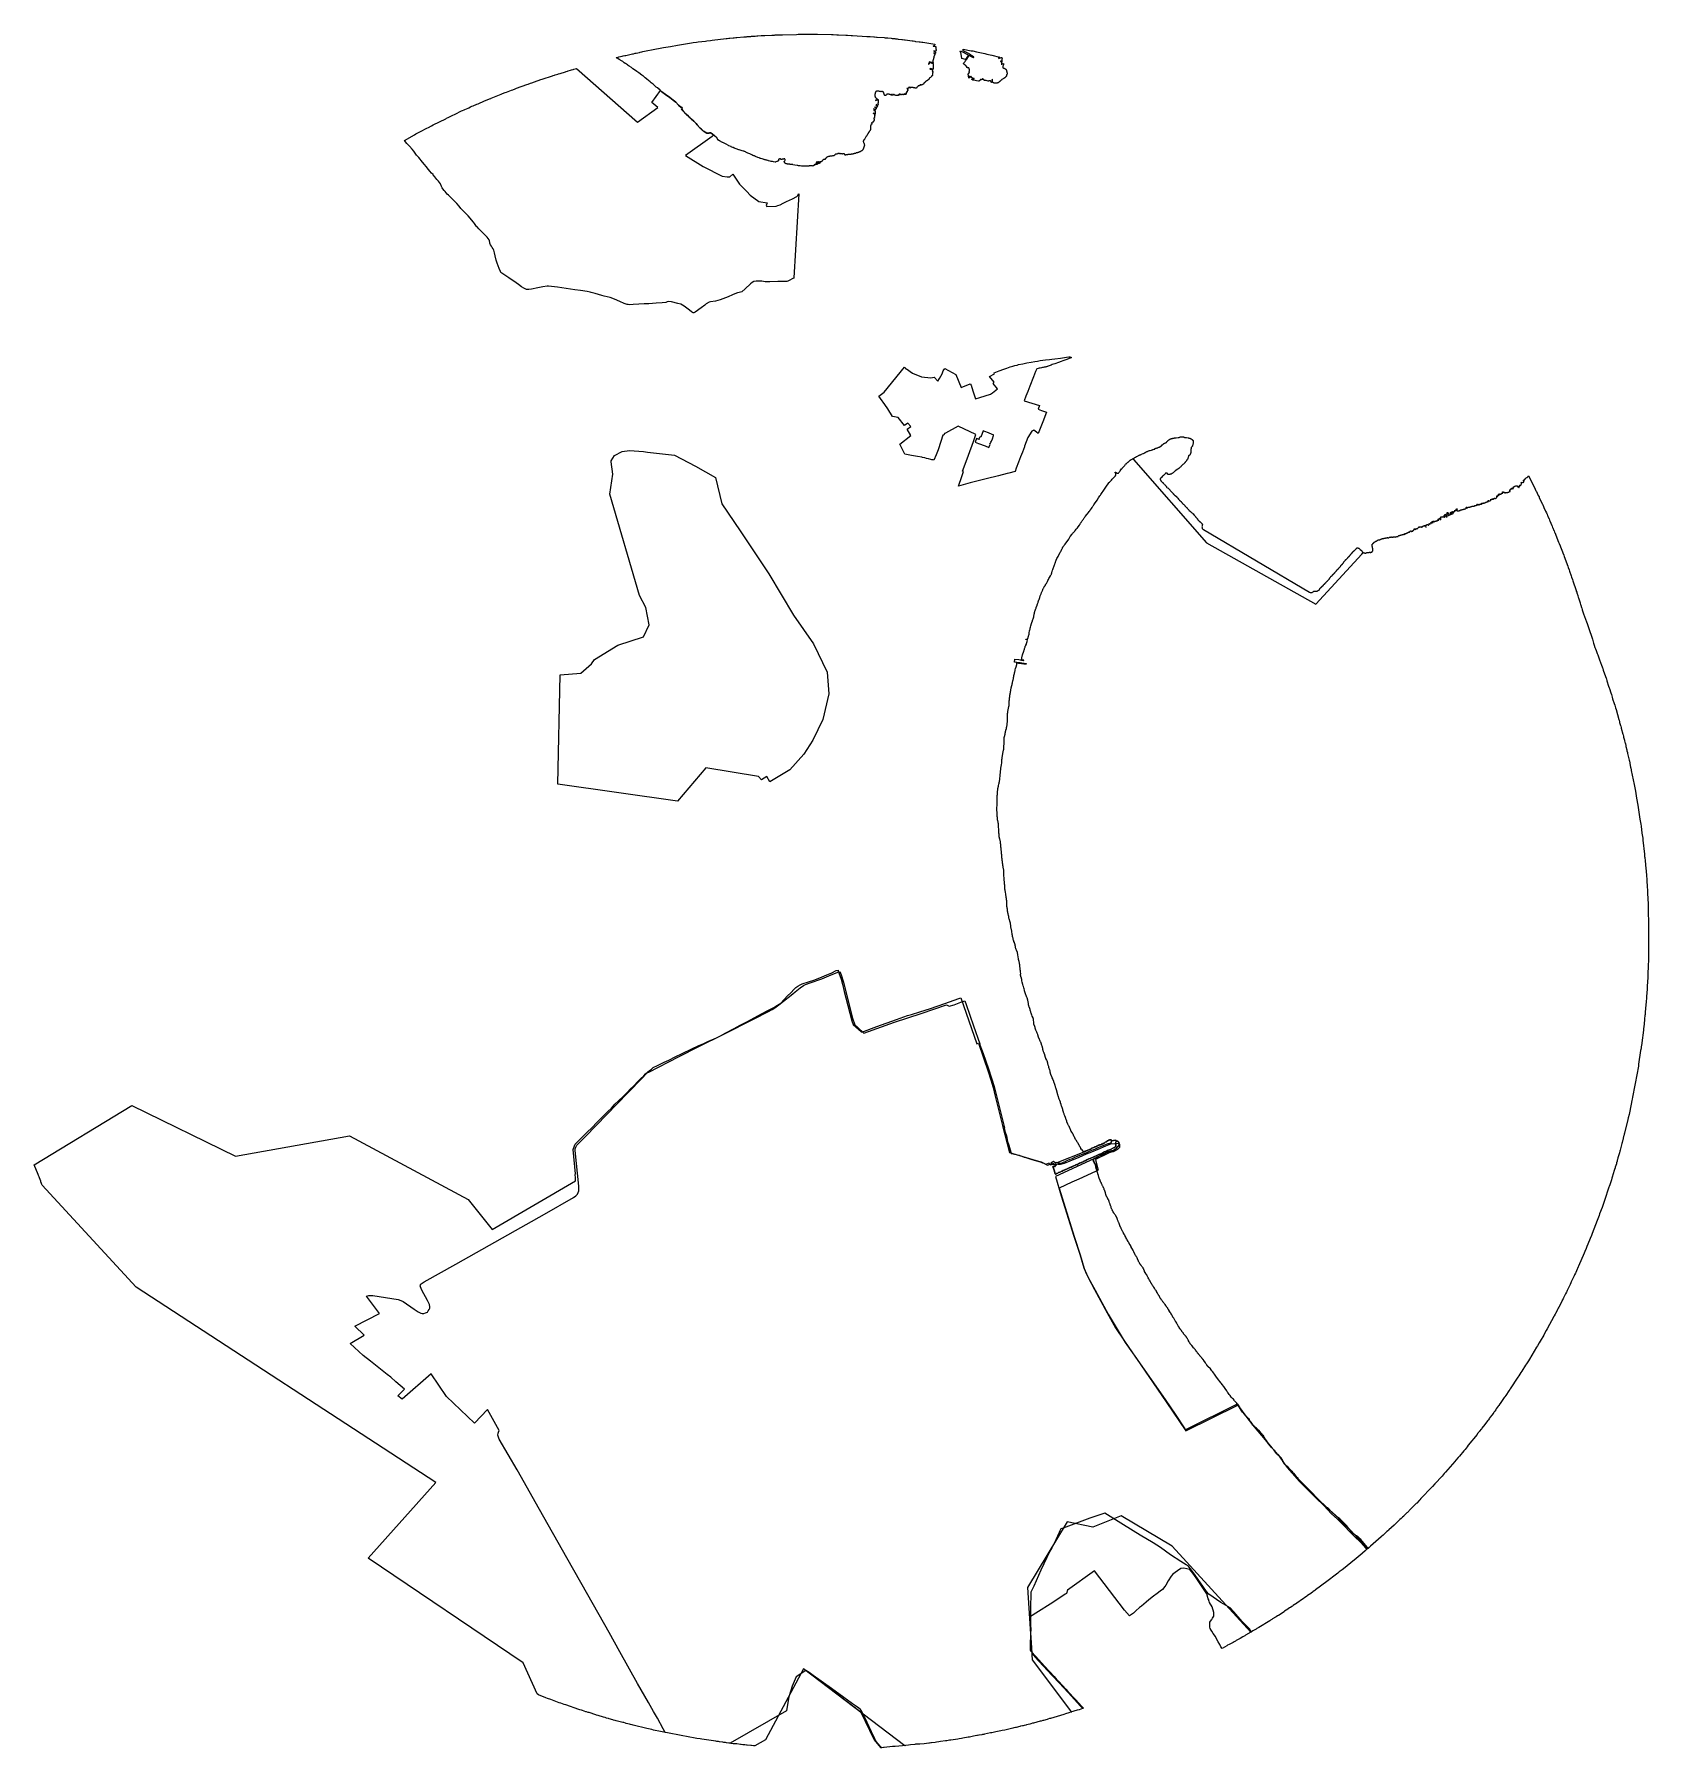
# Model space of a CAD drawing. Header units: metres. Extents: x 3 to 1027712, y 40 to 4430649.
# Drawn here: x 1017671 to 1027712, y 4419991 to 4430649 of the extents above.
import ezdxf

# ---------------------------------------------------------------- set-up
doc = ezdxf.new("R2010")
doc.units = ezdxf.units.M
doc.header["$MEASUREMENT"] = 0
for name, color, linetype, lineweight, true_color in [('Humedales_Ramsar_5_km', 7, 'Continuous', 9, 0xd0fac0), ('RN_LIC_5_km', 7, 'Continuous', 9, 0xe5f2bf), ('RN_ZEPA_5_km', 7, 'Continuous', 9, 0xc2d3f2)]:
    doc.layers.add(name, color=color, linetype=linetype, lineweight=lineweight, true_color=true_color)

msp = doc.modelspace()

# ---------------------------------------------------------------- linework, layer by layer
at = {"layer": 'Humedales_Ramsar_5_km'}
for points in [[(1023206, 4420016), (1023178, 4420013), (1023163, 4420013), (1023156, 4420012), (1023152, 4420012), (1023147, 4420011), (1023120, 4420008), (1023109, 4420006), (1023090, 4420004), (1023071, 4420002), (1023048, 4420000), (1023025, 4419999), (1023011, 4419998), (1023008, 4419998), (1022958, 4419992), (1022953, 4419992), (1022942, 4419991), (1022941, 4419991), (1022936, 4419996), (1022916, 4420019), (1022911, 4420026), (1022904, 4420036), (1022899, 4420046), (1022878, 4420090), (1022852, 4420147), (1022831, 4420192), (1022819, 4420215), (1022817, 4420220), (1022810, 4420228), (1022799, 4420236), (1022779, 4420251), (1022761, 4420264), (1022675, 4420327), (1022629, 4420359), (1022566, 4420404), (1022515, 4420440), (1022491, 4420458), (1022470, 4420471), (1022409, 4420432), (1022386, 4420374), (1022364, 4420307), (1022357, 4420272), (1022350, 4420221), (1021999, 4420019), (1021976, 4420022), (1021970, 4420023), (1021959, 4420024), (1021954, 4420025), (1021932, 4420028), (1021927, 4420029), (1021916, 4420030), (1021911, 4420031), (1021824, 4420044), (1021813, 4420046), (1021792, 4420049), (1021781, 4420051), (1021738, 4420058), (1021727, 4420060), (1021706, 4420064), (1021695, 4420066), (1021609, 4420083), (1021598, 4420085), (1021596, 4420086), (1021583, 4420108), (1021547, 4420175), (1021523, 4420217), (1021491, 4420273), (1021423, 4420390), (1021314, 4420587), (1021246, 4420707), (1021114, 4420941), (1020984, 4421171), (1020814, 4421473), (1020675, 4421719), (1020562, 4421910), (1020558, 4421922), (1020555, 4421936), (1020556, 4421947), (1020559, 4421954), (1020563, 4421965), (1020490, 4422095), (1020409, 4422010), (1020236, 4422176), (1020140, 4422317), (1019960, 4422158), (1019933, 4422180), (1019973, 4422222), (1019921, 4422267), (1019889, 4422295), (1019867, 4422313), (1019835, 4422337), (1019763, 4422395), (1019717, 4422430), (1019636, 4422505), (1019724, 4422557), (1019664, 4422614), (1019819, 4422691), (1019738, 4422800), (1019752, 4422804), (1019776, 4422803), (1019934, 4422778), (1019952, 4422773), (1019966, 4422767), (1020034, 4422719), (1020058, 4422702), (1020075, 4422693), (1020083, 4422692), (1020095, 4422692), (1020104, 4422695), (1020116, 4422701), (1020122, 4422708), (1020127, 4422716), (1020131, 4422725), (1020132, 4422733), (1020129, 4422747), (1020125, 4422757), (1020117, 4422772), (1020082, 4422837), (1020073, 4422857), (1020072, 4422863), (1020073, 4422869), (1020074, 4422872), (1020078, 4422876), (1020097, 4422889), (1020294, 4422999), (1020584, 4423163), (1020844, 4423310), (1021026, 4423413), (1021040, 4423423), (1021050, 4423435), (1021058, 4423454), (1021058, 4423484), (1021036, 4423706), (1021036, 4423716), (1021039, 4423726), (1021046, 4423738), (1021100, 4423793), (1021363, 4424065), (1021454, 4424158), (1021477, 4424183), (1021484, 4424188), (1021493, 4424194), (1021554, 4424225), (1021683, 4424290), (1021805, 4424352), (1021955, 4424428), (1022153, 4424527), (1022234, 4424568), (1022261, 4424582), (1022278, 4424593), (1022303, 4424611), (1022390, 4424680), (1022404, 4424692), (1022434, 4424717), (1022456, 4424733), (1022468, 4424739), (1022496, 4424749), (1022570, 4424773), (1022613, 4424792), (1022670, 4424816), (1022680, 4424820), (1022682, 4424816), (1022687, 4424804), (1022704, 4424753), (1022731, 4424643), (1022760, 4424529), (1022774, 4424488), (1022789, 4424476), (1022792, 4424473), (1022831, 4424435), (1023022, 4424504), (1023188, 4424558), (1023345, 4424612), (1023361, 4424604), (1023392, 4424612), (1023435, 4424628), (1023459, 4424637), (1023467, 4424613), (1023513, 4424481), (1023553, 4424369), (1023552, 4424363), (1023573, 4424310), (1023606, 4424214), (1023641, 4424104), (1023671, 4423987), (1023706, 4423847), (1023703, 4423846), (1023707, 4423826), (1023717, 4423796), (1023725, 4423762), (1023732, 4423739), (1023737, 4423724), (1023745, 4423695), (1023747, 4423688), (1023750, 4423687), (1023796, 4423676), (1023828, 4423665), (1023839, 4423663), (1023875, 4423650), (1023941, 4423632), (1023964, 4423618), (1023973, 4423615), (1023990, 4423620), (1023997, 4423623), (1024001, 4423623), (1024002, 4423621), (1024006, 4423621), (1024012, 4423621), (1024016, 4423620), (1024019, 4423619), (1024024, 4423617), (1024026, 4423616), (1024027, 4423616), (1024027, 4423615), (1024027, 4423615), (1024026, 4423614), (1024022, 4423612), (1024014, 4423609), (1024012, 4423608), (1024011, 4423607), (1024009, 4423607), (1024006, 4423607), (1024014, 4423583), (1024021, 4423561), (1024022, 4423558), (1024022, 4423558), (1024023, 4423558), (1024024, 4423558), (1024025, 4423559), (1024026, 4423560), (1024027, 4423561), (1024028, 4423561), (1024029, 4423562), (1024030, 4423562), (1024032, 4423562), (1024037, 4423565), (1024042, 4423568), (1024050, 4423572), (1024055, 4423573), (1024058, 4423575), (1024064, 4423578), (1024071, 4423581), (1024077, 4423584), (1024080, 4423585), (1024082, 4423585), (1024086, 4423587), (1024092, 4423590), (1024096, 4423592), (1024100, 4423594), (1024101, 4423594), (1024104, 4423596), (1024108, 4423597), (1024109, 4423598), (1024111, 4423599), (1024113, 4423600), (1024115, 4423601), (1024118, 4423602), (1024121, 4423603), (1024122, 4423603), (1024123, 4423604), (1024124, 4423605), (1024126, 4423605), (1024127, 4423606), (1024128, 4423607), (1024133, 4423609), (1024137, 4423611), (1024142, 4423612), (1024145, 4423614), (1024146, 4423615), (1024148, 4423615), (1024149, 4423616), (1024152, 4423617), (1024155, 4423618), (1024156, 4423618), (1024156, 4423618), (1024156, 4423618), (1024156, 4423618), (1024158, 4423616), (1024160, 4423617), (1024160, 4423620), (1024161, 4423621), (1024161, 4423621), (1024161, 4423621), (1024161, 4423620), (1024161, 4423620), (1024161, 4423620), (1024162, 4423620), (1024163, 4423621), (1024163, 4423621), (1024164, 4423621), (1024164, 4423622), (1024165, 4423623), (1024165, 4423623), (1024167, 4423624), (1024168, 4423624), (1024169, 4423625), (1024170, 4423624), (1024170, 4423625), (1024170, 4423625), (1024171, 4423625), (1024171, 4423626), (1024174, 4423627), (1024179, 4423629), (1024182, 4423631), (1024186, 4423632), (1024189, 4423634), (1024194, 4423636), (1024196, 4423637), (1024199, 4423638), (1024200, 4423639), (1024201, 4423639), (1024206, 4423641), (1024208, 4423642), (1024209, 4423643), (1024210, 4423643), (1024210, 4423643), (1024212, 4423644), (1024217, 4423647), (1024222, 4423649), (1024230, 4423653), (1024238, 4423656), (1024242, 4423658), (1024246, 4423660), (1024246, 4423660), (1024257, 4423665), (1024266, 4423669), (1024276, 4423673), (1024284, 4423677), (1024293, 4423681), (1024304, 4423686), (1024317, 4423692), (1024328, 4423697), (1024330, 4423698), (1024331, 4423698), (1024331, 4423698), (1024332, 4423698), (1024332, 4423698), (1024333, 4423699), (1024334, 4423699), (1024334, 4423699), (1024335, 4423699), (1024336, 4423700), (1024338, 4423701), (1024339, 4423701), (1024340, 4423701), (1024340, 4423701), (1024340, 4423702), (1024340, 4423702), (1024341, 4423702), (1024346, 4423705), (1024358, 4423710), (1024369, 4423715), (1024384, 4423723), (1024388, 4423725), (1024389, 4423725), (1024390, 4423725), (1024391, 4423726), (1024392, 4423726), (1024392, 4423726), (1024393, 4423726), (1024393, 4423727), (1024393, 4423728), (1024393, 4423728), (1024397, 4423732), (1024399, 4423734), (1024399, 4423735), (1024399, 4423735), (1024399, 4423736), (1024398, 4423739), (1024397, 4423743), (1024396, 4423749), (1024396, 4423750), (1024417, 4423751), (1024418, 4423750), (1024418, 4423750), (1024418, 4423749), (1024418, 4423748), (1024418, 4423746), (1024418, 4423745), (1024418, 4423743), (1024418, 4423742), (1024417, 4423741), (1024416, 4423740), (1024416, 4423739), (1024416, 4423738), (1024415, 4423736), (1024414, 4423735), (1024414, 4423733), (1024413, 4423732), (1024413, 4423731), (1024412, 4423731), (1024411, 4423730), (1024411, 4423730), (1024410, 4423730), (1024409, 4423729), (1024407, 4423729), (1024406, 4423728), (1024405, 4423726), (1024405, 4423725), (1024404, 4423724), (1024404, 4423723), (1024404, 4423722), (1024404, 4423721), (1024404, 4423720), (1024403, 4423720), (1024402, 4423719), (1024401, 4423719), (1024401, 4423719), (1024399, 4423718), (1024398, 4423717), (1024397, 4423716), (1024396, 4423715), (1024395, 4423715), (1024394, 4423715), (1024393, 4423715), (1024392, 4423714), (1024390, 4423712), (1024390, 4423712), (1024389, 4423711), (1024389, 4423711), (1024388, 4423710), (1024387, 4423710), (1024387, 4423709), (1024387, 4423708), (1024386, 4423708), (1024383, 4423707), (1024382, 4423706), (1024381, 4423705), (1024379, 4423704), (1024378, 4423704), (1024378, 4423704), (1024377, 4423704), (1024377, 4423704), (1024376, 4423704), (1024375, 4423704), (1024373, 4423703), (1024372, 4423703), (1024371, 4423702), (1024369, 4423702), (1024368, 4423702), (1024366, 4423701), (1024365, 4423701), (1024363, 4423701), (1024361, 4423700), (1024359, 4423700), (1024358, 4423699), (1024356, 4423698), (1024354, 4423698), (1024353, 4423698), (1024351, 4423697), (1024349, 4423696), (1024347, 4423695), (1024346, 4423694), (1024345, 4423694), (1024345, 4423694), (1024345, 4423694), (1024345, 4423694), (1024345, 4423694), (1024345, 4423694), (1024346, 4423695), (1024346, 4423695), (1024346, 4423696), (1024346, 4423697), (1024346, 4423697), (1024346, 4423697), (1024344, 4423697), (1024343, 4423696), (1024339, 4423693), (1024337, 4423692), (1024336, 4423692), (1024334, 4423690), (1024333, 4423689), (1024332, 4423688), (1024324, 4423684), (1024313, 4423679), (1024301, 4423674), (1024287, 4423667), (1024275, 4423661), (1024273, 4423660), (1024267, 4423658), (1024265, 4423656), (1024265, 4423656), (1024264, 4423656), (1024264, 4423656), (1024264, 4423655), (1024264, 4423655), (1024264, 4423654), (1024263, 4423654), (1024263, 4423653), (1024263, 4423653), (1024262, 4423652), (1024262, 4423652), (1024260, 4423647), (1024259, 4423646), (1024259, 4423646), (1024259, 4423645), (1024259, 4423645), (1024259, 4423644), (1024258, 4423643), (1024258, 4423643), (1024258, 4423643), (1024258, 4423642), (1024258, 4423642), (1024258, 4423642), (1024259, 4423641), (1024259, 4423641), (1024259, 4423640), (1024259, 4423640), (1024260, 4423639), (1024260, 4423638), (1024261, 4423638), (1024262, 4423637), (1024262, 4423636), (1024263, 4423635), (1024263, 4423634), (1024263, 4423634), (1024263, 4423633), (1024264, 4423633), (1024264, 4423632), (1024264, 4423632), (1024264, 4423632), (1024264, 4423631), (1024264, 4423631), (1024264, 4423631), (1024264, 4423631), (1024264, 4423630), (1024264, 4423629), (1024265, 4423629), (1024265, 4423628), (1024265, 4423628), (1024265, 4423628), (1024265, 4423627), (1024265, 4423627), (1024265, 4423627), (1024265, 4423627), (1024265, 4423626), (1024265, 4423626), (1024265, 4423625), (1024265, 4423625), (1024265, 4423625), (1024265, 4423625), (1024265, 4423625), (1024265, 4423625), (1024265, 4423624), (1024265, 4423624), (1024266, 4423624), (1024267, 4423624), (1024267, 4423624), (1024267, 4423624), (1024268, 4423624), (1024268, 4423624), (1024268, 4423624), (1024268, 4423623), (1024269, 4423623), (1024269, 4423623), (1024269, 4423623), (1024269, 4423623), (1024269, 4423623), (1024269, 4423622), (1024269, 4423621), (1024269, 4423621), (1024269, 4423621), (1024269, 4423620), (1024269, 4423620), (1024269, 4423620), (1024269, 4423620), (1024269, 4423620), (1024269, 4423620), (1024269, 4423619), (1024269, 4423619), (1024270, 4423619), (1024270, 4423619), (1024270, 4423619), (1024270, 4423618), (1024271, 4423617), (1024271, 4423617), (1024271, 4423616), (1024271, 4423616), (1024272, 4423615), (1024272, 4423613), (1024272, 4423613), (1024273, 4423612), (1024273, 4423611), (1024273, 4423611), (1024273, 4423610), (1024273, 4423610), (1024273, 4423609), (1024273, 4423608), (1024273, 4423607), (1024273, 4423607), (1024273, 4423606), (1024273, 4423605), (1024273, 4423604), (1024273, 4423603), (1024274, 4423603), (1024274, 4423601), (1024274, 4423600), (1024275, 4423599), (1024275, 4423598), (1024275, 4423596), (1024276, 4423595), (1024276, 4423593), (1024276, 4423593), (1024276, 4423591), (1024277, 4423590), (1024277, 4423590), (1024277, 4423589), (1024277, 4423588), (1024279, 4423583), (1024280, 4423582), (1024281, 4423580), (1024276, 4423578), (1024218, 4423551), (1024168, 4423528), (1024125, 4423508), (1024085, 4423490), (1024046, 4423471), (1024045, 4423471), (1024139, 4423170), (1024176, 4423057), (1024202, 4422972), (1024214, 4422941), (1024226, 4422915), (1024269, 4422837), (1024350, 4422687), (1024457, 4422511), (1024526, 4422412), (1024712, 4422142), (1024834, 4421962), (1025157, 4422121), (1025167, 4422107), (1025171, 4422101), (1025178, 4422090), (1025181, 4422085), (1025182, 4422085), (1025186, 4422079), (1025187, 4422077), (1025190, 4422073), (1025192, 4422071), (1025195, 4422067), (1025198, 4422063), (1025202, 4422059), (1025203, 4422057), (1025206, 4422055), (1025207, 4422054), (1025248, 4422000), (1025371, 4421854), (1025377, 4421847), (1025382, 4421841), (1025386, 4421836), (1025387, 4421834), (1025390, 4421830), (1025391, 4421828), (1025399, 4421820), (1025400, 4421819), (1025403, 4421816), (1025413, 4421805), (1025440, 4421766), (1025441, 4421764), (1025443, 4421761), (1025444, 4421759), (1025445, 4421758), (1025463, 4421733), (1025540, 4421647), (1025631, 4421555), (1025652, 4421534), (1025683, 4421505), (1025694, 4421496), (1025738, 4421448), (1025777, 4421413), (1025815, 4421375), (1025860, 4421327), (1025883, 4421304), (1025921, 4421267), (1025950, 4421235), (1025958, 4421224), (1025957, 4421223), (1025949, 4421215), (1025916, 4421187), (1025907, 4421180), (1025890, 4421166), (1025882, 4421159), (1025814, 4421104), (1025805, 4421098), (1025788, 4421084), (1025779, 4421077), (1025745, 4421051), (1025736, 4421044), (1025719, 4421031), (1025710, 4421024), (1025639, 4420972), (1025635, 4420969), (1025626, 4420963), (1025622, 4420959), (1025604, 4420947), (1025600, 4420943), (1025591, 4420937), (1025586, 4420934), (1025551, 4420909), (1025546, 4420906), (1025537, 4420899), (1025533, 4420896), (1025515, 4420884), (1025510, 4420881), (1025501, 4420875), (1025497, 4420872), (1025492, 4420869), (1025484, 4420863), (1025479, 4420860), (1025462, 4420848), (1025457, 4420846), (1025448, 4420840), (1025444, 4420837), (1025409, 4420814), (1025404, 4420812), (1025395, 4420806), (1025391, 4420803), (1025373, 4420792), (1025369, 4420789), (1025360, 4420784), (1025355, 4420781), (1025287, 4420739), (1025283, 4420737), (1025275, 4420732), (1025271, 4420729), (1025254, 4420719), (1025250, 4420717), (1025242, 4420712), (1025239, 4420710), (1025237, 4420716), (1025229, 4420730), (1025184, 4420777), (1025132, 4420837), (1025110, 4420860), (1025052, 4420895), (1024976, 4420945), (1024962, 4420962), (1024892, 4421064), (1024849, 4421120), (1024836, 4421129), (1024802, 4421149), (1024739, 4421190), (1024675, 4421236), (1024630, 4421265), (1024549, 4421314), (1024445, 4421377), (1024329, 4421449), (1024236, 4421418), (1024088, 4421362), (1024077, 4421359), (1024055, 4421352), (1024050, 4421340), (1024045, 4421330), (1024025, 4421285), (1024001, 4421234), (1023988, 4421213), (1023932, 4421095), (1023888, 4420996), (1023870, 4420958), (1023868, 4420854), (1023868, 4420851), (1023867, 4420742), (1023870, 4420739), (1023866, 4420640), (1023866, 4420612), (1023865, 4420598), (1023868, 4420594), (1023874, 4420587), (1023900, 4420558), (1023954, 4420499), (1024015, 4420433), (1024032, 4420414), (1024044, 4420402), (1024088, 4420355), (1024100, 4420341), (1024147, 4420291), (1024187, 4420247), (1024196, 4420237), (1024190, 4420234), (1024169, 4420227), (1024158, 4420224), (1024117, 4420211), (1024106, 4420208), (1024085, 4420201), (1024075, 4420198), (1023991, 4420173), (1023986, 4420172), (1023975, 4420169), (1023970, 4420167), (1023949, 4420161), (1023944, 4420160), (1023933, 4420157), (1023928, 4420155), (1023886, 4420144), (1023880, 4420143), (1023870, 4420140), (1023864, 4420138), (1023843, 4420133), (1023838, 4420131), (1023827, 4420129), (1023822, 4420127), (1023817, 4420126), (1023806, 4420124), (1023801, 4420122), (1023779, 4420117), (1023774, 4420116), (1023763, 4420114), (1023758, 4420112), (1023715, 4420103), (1023707, 4420101), (1023691, 4420098), (1023683, 4420096), (1023651, 4420089), (1023643, 4420088), (1023627, 4420084), (1023619, 4420083), (1023600, 4420079), (1023581, 4420075), (1023577, 4420074), (1023569, 4420073), (1023565, 4420072), (1023549, 4420069), (1023545, 4420068), (1023537, 4420066), (1023533, 4420066), (1023512, 4420062), (1023504, 4420060), (1023488, 4420057), (1023479, 4420056), (1023447, 4420050), (1023439, 4420049), (1023423, 4420046), (1023415, 4420045), (1023371, 4420038), (1023363, 4420037), (1023347, 4420034), (1023339, 4420033), (1023307, 4420029), (1023298, 4420027), (1023282, 4420025), (1023274, 4420024), (1023252, 4420022), (1023248, 4420021), (1023240, 4420020), (1023236, 4420020), (1023220, 4420018)], [(1024393, 4423726), (1024392, 4423726), (1024392, 4423726), (1024391, 4423726), (1024390, 4423725), (1024389, 4423725), (1024388, 4423725), (1024384, 4423723), (1024369, 4423715), (1024358, 4423710), (1024346, 4423705), (1024341, 4423702), (1024340, 4423702), (1024340, 4423702), (1024340, 4423701), (1024340, 4423701), (1024339, 4423701), (1024338, 4423701), (1024336, 4423700), (1024335, 4423699), (1024334, 4423699), (1024334, 4423699), (1024333, 4423699), (1024332, 4423698), (1024332, 4423698), (1024331, 4423698), (1024331, 4423698), (1024330, 4423698), (1024328, 4423697), (1024317, 4423692), (1024304, 4423686), (1024293, 4423681), (1024284, 4423677), (1024276, 4423673), (1024266, 4423669), (1024257, 4423665), (1024246, 4423660), (1024246, 4423660), (1024242, 4423658), (1024238, 4423656), (1024230, 4423653), (1024222, 4423649), (1024217, 4423647), (1024212, 4423644), (1024210, 4423643), (1024210, 4423643), (1024209, 4423643), (1024208, 4423642), (1024206, 4423641), (1024201, 4423639), (1024200, 4423639), (1024199, 4423638), (1024196, 4423637), (1024194, 4423636), (1024189, 4423634), (1024186, 4423632), (1024182, 4423631), (1024179, 4423629), (1024174, 4423627), (1024171, 4423626), (1024171, 4423625), (1024170, 4423625), (1024170, 4423625), (1024170, 4423624), (1024169, 4423625), (1024168, 4423624), (1024167, 4423624), (1024165, 4423623), (1024165, 4423623), (1024164, 4423622), (1024164, 4423621), (1024163, 4423621), (1024163, 4423621), (1024162, 4423620), (1024161, 4423620), (1024161, 4423620), (1024161, 4423620), (1024161, 4423621), (1024161, 4423621), (1024161, 4423621), (1024160, 4423620), (1024160, 4423617), (1024158, 4423616), (1024156, 4423618), (1024156, 4423618), (1024156, 4423618), (1024156, 4423618), (1024155, 4423618), (1024152, 4423617), (1024149, 4423616), (1024148, 4423615), (1024146, 4423615), (1024145, 4423614), (1024142, 4423612), (1024137, 4423611), (1024133, 4423609), (1024128, 4423607), (1024127, 4423606), (1024126, 4423605), (1024124, 4423605), (1024123, 4423604), (1024122, 4423603), (1024121, 4423603), (1024118, 4423602), (1024115, 4423601), (1024113, 4423600), (1024111, 4423599), (1024109, 4423598), (1024108, 4423597), (1024104, 4423596), (1024101, 4423594), (1024100, 4423594), (1024096, 4423592), (1024092, 4423590), (1024086, 4423587), (1024082, 4423585), (1024080, 4423585), (1024077, 4423584), (1024071, 4423581), (1024064, 4423578), (1024058, 4423575), (1024055, 4423573), (1024050, 4423572), (1024042, 4423568), (1024037, 4423565), (1024032, 4423562), (1024030, 4423562), (1024029, 4423562), (1024028, 4423561), (1024027, 4423561), (1024026, 4423560), (1024025, 4423559), (1024024, 4423558), (1024023, 4423558), (1024022, 4423558), (1024022, 4423558), (1024021, 4423561), (1024014, 4423583), (1024006, 4423607), (1024009, 4423607), (1024011, 4423607), (1024012, 4423608), (1024014, 4423609), (1024022, 4423612), (1024026, 4423614), (1024027, 4423615), (1024027, 4423615), (1024027, 4423616), (1024026, 4423616), (1024024, 4423617), (1024019, 4423619), (1024016, 4423620), (1024012, 4423621), (1024006, 4423621), (1024002, 4423621), (1024001, 4423623), (1024038, 4423620), (1024054, 4423621), (1024078, 4423627), (1024114, 4423641), (1024170, 4423664), (1024215, 4423684), (1024249, 4423697), (1024288, 4423714), (1024336, 4423735), (1024367, 4423747), (1024391, 4423749), (1024396, 4423750), (1024396, 4423749), (1024397, 4423743), (1024398, 4423739), (1024399, 4423736), (1024399, 4423735), (1024399, 4423735), (1024399, 4423734), (1024397, 4423732), (1024393, 4423728), (1024393, 4423728), (1024393, 4423727)], [(1024420, 4423725), (1024408, 4423712), (1024393, 4423704), (1024382, 4423697), (1024363, 4423693), (1024353, 4423689), (1024271, 4423649), (1024273, 4423640), (1024288, 4423583), (1024286, 4423583), (1024281, 4423580), (1024280, 4423582), (1024279, 4423583), (1024277, 4423588), (1024277, 4423589), (1024277, 4423590), (1024277, 4423590), (1024276, 4423591), (1024276, 4423593), (1024276, 4423593), (1024276, 4423595), (1024275, 4423596), (1024275, 4423598), (1024275, 4423599), (1024274, 4423600), (1024274, 4423601), (1024274, 4423603), (1024273, 4423603), (1024273, 4423604), (1024273, 4423605), (1024273, 4423606), (1024273, 4423607), (1024273, 4423607), (1024273, 4423608), (1024273, 4423609), (1024273, 4423610), (1024273, 4423610), (1024273, 4423611), (1024273, 4423611), (1024273, 4423612), (1024272, 4423613), (1024272, 4423613), (1024272, 4423615), (1024271, 4423616), (1024271, 4423616), (1024271, 4423617), (1024271, 4423617), (1024270, 4423618), (1024270, 4423619), (1024270, 4423619), (1024270, 4423619), (1024269, 4423619), (1024269, 4423619), (1024269, 4423620), (1024269, 4423620), (1024269, 4423620), (1024269, 4423620), (1024269, 4423620), (1024269, 4423620), (1024269, 4423621), (1024269, 4423621), (1024269, 4423621), (1024269, 4423622), (1024269, 4423623), (1024269, 4423623), (1024269, 4423623), (1024269, 4423623), (1024269, 4423623), (1024268, 4423623), (1024268, 4423624), (1024268, 4423624), (1024268, 4423624), (1024267, 4423624), (1024267, 4423624), (1024267, 4423624), (1024266, 4423624), (1024265, 4423624), (1024265, 4423624), (1024265, 4423625), (1024265, 4423625), (1024265, 4423625), (1024265, 4423625), (1024265, 4423625), (1024265, 4423625), (1024265, 4423626), (1024265, 4423626), (1024265, 4423627), (1024265, 4423627), (1024265, 4423627), (1024265, 4423627), (1024265, 4423628), (1024265, 4423628), (1024265, 4423628), (1024265, 4423629), (1024264, 4423629), (1024264, 4423630), (1024264, 4423631), (1024264, 4423631), (1024264, 4423631), (1024264, 4423631), (1024264, 4423632), (1024264, 4423632), (1024264, 4423632), (1024264, 4423633), (1024263, 4423633), (1024263, 4423634), (1024263, 4423634), (1024263, 4423635), (1024262, 4423636), (1024262, 4423637), (1024261, 4423638), (1024260, 4423638), (1024260, 4423639), (1024259, 4423640), (1024259, 4423640), (1024259, 4423641), (1024259, 4423641), (1024258, 4423642), (1024258, 4423642), (1024258, 4423642), (1024258, 4423643), (1024258, 4423643), (1024258, 4423643), (1024259, 4423644), (1024259, 4423645), (1024259, 4423645), (1024259, 4423646), (1024259, 4423646), (1024260, 4423647), (1024262, 4423652), (1024262, 4423652), (1024263, 4423653), (1024263, 4423653), (1024263, 4423654), (1024264, 4423654), (1024264, 4423655), (1024264, 4423655), (1024264, 4423656), (1024264, 4423656), (1024265, 4423656), (1024265, 4423656), (1024267, 4423658), (1024273, 4423660), (1024275, 4423661), (1024287, 4423667), (1024301, 4423674), (1024313, 4423679), (1024324, 4423684), (1024332, 4423688), (1024333, 4423689), (1024334, 4423690), (1024336, 4423692), (1024337, 4423692), (1024339, 4423693), (1024343, 4423696), (1024344, 4423697), (1024346, 4423697), (1024346, 4423697), (1024346, 4423697), (1024346, 4423696), (1024346, 4423695), (1024346, 4423695), (1024345, 4423694), (1024345, 4423694), (1024345, 4423694), (1024345, 4423694), (1024345, 4423694), (1024345, 4423694), (1024346, 4423694), (1024347, 4423695), (1024349, 4423696), (1024351, 4423697), (1024353, 4423698), (1024354, 4423698), (1024356, 4423698), (1024358, 4423699), (1024359, 4423700), (1024361, 4423700), (1024363, 4423701), (1024365, 4423701), (1024366, 4423701), (1024368, 4423702), (1024369, 4423702), (1024371, 4423702), (1024372, 4423703), (1024373, 4423703), (1024375, 4423704), (1024376, 4423704), (1024377, 4423704), (1024377, 4423704), (1024378, 4423704), (1024378, 4423704), (1024379, 4423704), (1024381, 4423705), (1024382, 4423706), (1024383, 4423707), (1024386, 4423708), (1024387, 4423708), (1024387, 4423709), (1024387, 4423710), (1024388, 4423710), (1024389, 4423711), (1024389, 4423711), (1024390, 4423712), (1024390, 4423712), (1024392, 4423714), (1024393, 4423715), (1024394, 4423715), (1024395, 4423715), (1024396, 4423715), (1024397, 4423716), (1024398, 4423717), (1024399, 4423718), (1024401, 4423719), (1024401, 4423719), (1024402, 4423719), (1024403, 4423720), (1024404, 4423720), (1024404, 4423721), (1024404, 4423722), (1024404, 4423723), (1024404, 4423724), (1024405, 4423725), (1024405, 4423726), (1024406, 4423728), (1024407, 4423729), (1024409, 4423729), (1024410, 4423730), (1024411, 4423730), (1024411, 4423730), (1024412, 4423731), (1024413, 4423731), (1024413, 4423732), (1024414, 4423733), (1024414, 4423735), (1024415, 4423736), (1024416, 4423738), (1024416, 4423739), (1024416, 4423740), (1024417, 4423741), (1024418, 4423742), (1024418, 4423743), (1024418, 4423745), (1024418, 4423746), (1024418, 4423748), (1024418, 4423749), (1024418, 4423750), (1024418, 4423750), (1024421, 4423745)], [(1025167, 4422107), (1025207, 4422054), (1025206, 4422055), (1025203, 4422057), (1025202, 4422059), (1025198, 4422063), (1025195, 4422067), (1025192, 4422071), (1025190, 4422073), (1025187, 4422077), (1025186, 4422079), (1025182, 4422085), (1025181, 4422085), (1025178, 4422090), (1025171, 4422101)], [(1025371, 4421854), (1025403, 4421816), (1025400, 4421819), (1025399, 4421820), (1025391, 4421828), (1025390, 4421830), (1025387, 4421834), (1025386, 4421836), (1025382, 4421841), (1025377, 4421847)], [(1025440, 4421766), (1025445, 4421758), (1025444, 4421759), (1025443, 4421761), (1025441, 4421764)]]:
    msp.add_lwpolyline(points, close=True, dxfattribs=at)
at = {"layer": 'RN_LIC_5_km'}
for points in [[(1021291, 4430504), (1021302, 4430506), (1021307, 4430508), (1021328, 4430513), (1021334, 4430514), (1021344, 4430516), (1021350, 4430518), (1021392, 4430527), (1021398, 4430528), (1021408, 4430531), (1021414, 4430532), (1021435, 4430536), (1021440, 4430538), (1021451, 4430540), (1021456, 4430541), (1021542, 4430558), (1021553, 4430560), (1021574, 4430564), (1021585, 4430566), (1021628, 4430574), (1021639, 4430576), (1021661, 4430580), (1021671, 4430581), (1021758, 4430595), (1021769, 4430597), (1021790, 4430600), (1021801, 4430601), (1021845, 4430607), (1021855, 4430608), (1021877, 4430611), (1021888, 4430612), (1021975, 4430622), (1021980, 4430623), (1021991, 4430624), (1021997, 4430625), (1022018, 4430627), (1022024, 4430627), (1022035, 4430628), (1022040, 4430629), (1022084, 4430633), (1022089, 4430633), (1022100, 4430634), (1022106, 4430635), (1022127, 4430636), (1022133, 4430637), (1022144, 4430638), (1022149, 4430638), (1022155, 4430638), (1022166, 4430639), (1022171, 4430639), (1022193, 4430641), (1022198, 4430641), (1022209, 4430642), (1022215, 4430642), (1022258, 4430644), (1022264, 4430644), (1022275, 4430644), (1022280, 4430645), (1022302, 4430645), (1022308, 4430646), (1022319, 4430646), (1022324, 4430646), (1022412, 4430648), (1022422, 4430649), (1022444, 4430649), (1022455, 4430649), (1022499, 4430649), (1022510, 4430649), (1022532, 4430649), (1022543, 4430649), (1022630, 4430647), (1022641, 4430647), (1022663, 4430646), (1022674, 4430646), (1022718, 4430644), (1022729, 4430643), (1022751, 4430642), (1022761, 4430642), (1022849, 4430636), (1022854, 4430636), (1022865, 4430635), (1022871, 4430635), (1022892, 4430633), (1022898, 4430633), (1022909, 4430632), (1022914, 4430631), (1022958, 4430628), (1022963, 4430627), (1022974, 4430626), (1022980, 4430626), (1023001, 4430624), (1023007, 4430623), (1023018, 4430622), (1023023, 4430622), (1023028, 4430621), (1023039, 4430620), (1023045, 4430619), (1023067, 4430617), (1023072, 4430616), (1023083, 4430615), (1023088, 4430614), (1023132, 4430608), (1023137, 4430608), (1023148, 4430606), (1023153, 4430605), (1023175, 4430602), (1023181, 4430602), (1023191, 4430600), (1023197, 4430599), (1023273, 4430588), (1023273, 4430588), (1023273, 4430587), (1023273, 4430586), (1023273, 4430585), (1023272, 4430584), (1023272, 4430583), (1023270, 4430579), (1023269, 4430576), (1023266, 4430577), (1023266, 4430576), (1023261, 4430577), (1023261, 4430575), (1023274, 4430574), (1023278, 4430573), (1023278, 4430573), (1023279, 4430573), (1023279, 4430573), (1023279, 4430573), (1023279, 4430572), (1023279, 4430572), (1023279, 4430572), (1023278, 4430568), (1023278, 4430567), (1023278, 4430566), (1023278, 4430564), (1023278, 4430562), (1023278, 4430560), (1023278, 4430560), (1023278, 4430559), (1023278, 4430558), (1023279, 4430556), (1023279, 4430555), (1023279, 4430555), (1023279, 4430555), (1023279, 4430555), (1023280, 4430554), (1023280, 4430554), (1023281, 4430554), (1023281, 4430553), (1023281, 4430553), (1023281, 4430553), (1023281, 4430552), (1023281, 4430552), (1023281, 4430551), (1023281, 4430550), (1023281, 4430550), (1023280, 4430549), (1023280, 4430549), (1023279, 4430548), (1023279, 4430547), (1023279, 4430546), (1023278, 4430546), (1023275, 4430543), (1023274, 4430543), (1023274, 4430543), (1023266, 4430546), (1023266, 4430544), (1023272, 4430542), (1023273, 4430541), (1023275, 4430540), (1023276, 4430539), (1023276, 4430539), (1023276, 4430538), (1023277, 4430538), (1023277, 4430537), (1023277, 4430537), (1023277, 4430536), (1023277, 4430535), (1023277, 4430532), (1023273, 4430532), (1023267, 4430533), (1023267, 4430532), (1023267, 4430530), (1023275, 4430528), (1023273, 4430523), (1023273, 4430522), (1023273, 4430521), (1023273, 4430521), (1023271, 4430518), (1023270, 4430517), (1023269, 4430516), (1023269, 4430515), (1023269, 4430514), (1023268, 4430513), (1023268, 4430512), (1023267, 4430511), (1023267, 4430509), (1023267, 4430508), (1023266, 4430507), (1023266, 4430507), (1023266, 4430506), (1023266, 4430506), (1023266, 4430505), (1023266, 4430505), (1023266, 4430505), (1023265, 4430499), (1023265, 4430499), (1023265, 4430498), (1023264, 4430498), (1023264, 4430498), (1023264, 4430497), (1023263, 4430496), (1023263, 4430496), (1023263, 4430496), (1023263, 4430496), (1023263, 4430495), (1023262, 4430494), (1023262, 4430493), (1023262, 4430492), (1023262, 4430491), (1023261, 4430489), (1023260, 4430485), (1023260, 4430484), (1023260, 4430483), (1023260, 4430483), (1023259, 4430482), (1023259, 4430481), (1023259, 4430480), (1023259, 4430480), (1023259, 4430480), (1023259, 4430480), (1023259, 4430479), (1023259, 4430479), (1023259, 4430478), (1023260, 4430478), (1023260, 4430477), (1023261, 4430476), (1023261, 4430475), (1023261, 4430474), (1023262, 4430474), (1023262, 4430474), (1023263, 4430472), (1023238, 4430477), (1023237, 4430473), (1023233, 4430466), (1023232, 4430464), (1023234, 4430462), (1023235, 4430464), (1023236, 4430463), (1023238, 4430466), (1023239, 4430468), (1023239, 4430469), (1023240, 4430474), (1023251, 4430472), (1023251, 4430469), (1023262, 4430467), (1023262, 4430456), (1023262, 4430454), (1023262, 4430448), (1023262, 4430432), (1023243, 4430436), (1023242, 4430433), (1023255, 4430430), (1023258, 4430429), (1023258, 4430428), (1023258, 4430428), (1023258, 4430428), (1023258, 4430427), (1023258, 4430427), (1023258, 4430427), (1023257, 4430425), (1023257, 4430424), (1023257, 4430423), (1023256, 4430423), (1023256, 4430422), (1023256, 4430421), (1023256, 4430421), (1023256, 4430421), (1023256, 4430420), (1023256, 4430420), (1023256, 4430420), (1023258, 4430419), (1023258, 4430418), (1023258, 4430418), (1023259, 4430418), (1023259, 4430417), (1023259, 4430417), (1023259, 4430416), (1023260, 4430416), (1023260, 4430415), (1023260, 4430415), (1023260, 4430415), (1023260, 4430414), (1023259, 4430413), (1023259, 4430411), (1023259, 4430411), (1023258, 4430410), (1023258, 4430408), (1023258, 4430405), (1023257, 4430401), (1023256, 4430393), (1023256, 4430393), (1023256, 4430393), (1023256, 4430393), (1023256, 4430393), (1023256, 4430392), (1023257, 4430392), (1023257, 4430392), (1023257, 4430392), (1023257, 4430392), (1023257, 4430392), (1023257, 4430392), (1023257, 4430392), (1023257, 4430391), (1023257, 4430391), (1023257, 4430391), (1023257, 4430390), (1023257, 4430390), (1023257, 4430390), (1023257, 4430390), (1023256, 4430390), (1023256, 4430390), (1023254, 4430389), (1023254, 4430389), (1023253, 4430388), (1023253, 4430388), (1023252, 4430388), (1023251, 4430387), (1023250, 4430386), (1023250, 4430385), (1023249, 4430384), (1023248, 4430383), (1023246, 4430381), (1023245, 4430381), (1023238, 4430375), (1023239, 4430374), (1023236, 4430371), (1023236, 4430371), (1023235, 4430369), (1023235, 4430368), (1023234, 4430368), (1023234, 4430367), (1023233, 4430367), (1023232, 4430366), (1023232, 4430366), (1023231, 4430365), (1023230, 4430365), (1023230, 4430365), (1023230, 4430365), (1023229, 4430364), (1023229, 4430364), (1023229, 4430364), (1023229, 4430364), (1023229, 4430363), (1023228, 4430363), (1023228, 4430363), (1023227, 4430363), (1023226, 4430362), (1023225, 4430362), (1023225, 4430362), (1023225, 4430362), (1023225, 4430362), (1023225, 4430361), (1023224, 4430361), (1023224, 4430360), (1023224, 4430360), (1023224, 4430360), (1023224, 4430360), (1023223, 4430360), (1023223, 4430360), (1023223, 4430360), (1023223, 4430360), (1023223, 4430360), (1023223, 4430359), (1023222, 4430359), (1023222, 4430359), (1023221, 4430359), (1023221, 4430359), (1023221, 4430359), (1023220, 4430358), (1023220, 4430358), (1023219, 4430358), (1023219, 4430357), (1023219, 4430357), (1023218, 4430357), (1023218, 4430357), (1023217, 4430356), (1023217, 4430356), (1023216, 4430355), (1023216, 4430355), (1023216, 4430355), (1023215, 4430355), (1023215, 4430354), (1023214, 4430354), (1023214, 4430354), (1023213, 4430354), (1023213, 4430354), (1023213, 4430354), (1023213, 4430354), (1023213, 4430354), (1023212, 4430353), (1023212, 4430353), (1023212, 4430353), (1023213, 4430353), (1023213, 4430353), (1023213, 4430353), (1023213, 4430353), (1023213, 4430352), (1023213, 4430352), (1023212, 4430352), (1023212, 4430352), (1023212, 4430352), (1023212, 4430352), (1023212, 4430351), (1023212, 4430351), (1023212, 4430351), (1023212, 4430351), (1023212, 4430351), (1023211, 4430351), (1023211, 4430351), (1023211, 4430351), (1023211, 4430351), (1023211, 4430351), (1023211, 4430351), (1023211, 4430350), (1023211, 4430350), (1023211, 4430350), (1023211, 4430350), (1023211, 4430350), (1023210, 4430350), (1023210, 4430349), (1023210, 4430349), (1023210, 4430349), (1023210, 4430349), (1023209, 4430348), (1023209, 4430348), (1023208, 4430347), (1023208, 4430347), (1023208, 4430347), (1023208, 4430347), (1023207, 4430347), (1023207, 4430347), (1023207, 4430346), (1023207, 4430346), (1023206, 4430346), (1023206, 4430346), (1023206, 4430346), (1023206, 4430346), (1023206, 4430345), (1023206, 4430345), (1023206, 4430345), (1023206, 4430345), (1023206, 4430345), (1023206, 4430345), (1023206, 4430345), (1023205, 4430345), (1023205, 4430345), (1023205, 4430345), (1023205, 4430345), (1023205, 4430345), (1023205, 4430345), (1023205, 4430344), (1023205, 4430344), (1023205, 4430344), (1023205, 4430344), (1023204, 4430344), (1023204, 4430344), (1023204, 4430344), (1023204, 4430344), (1023204, 4430344), (1023204, 4430344), (1023204, 4430344), (1023204, 4430344), (1023203, 4430344), (1023203, 4430344), (1023203, 4430343), (1023203, 4430343), (1023203, 4430343), (1023203, 4430342), (1023203, 4430342), (1023203, 4430342), (1023203, 4430342), (1023202, 4430342), (1023202, 4430342), (1023202, 4430342), (1023202, 4430342), (1023202, 4430342), (1023201, 4430342), (1023201, 4430341), (1023201, 4430341), (1023201, 4430341), (1023201, 4430341), (1023201, 4430341), (1023201, 4430341), (1023202, 4430340), (1023202, 4430340), (1023202, 4430340), (1023201, 4430340), (1023201, 4430339), (1023200, 4430339), (1023200, 4430339), (1023200, 4430339), (1023200, 4430339), (1023200, 4430339), (1023200, 4430339), (1023199, 4430338), (1023199, 4430338), (1023199, 4430338), (1023198, 4430337), (1023197, 4430337), (1023197, 4430336), (1023197, 4430336), (1023196, 4430336), (1023196, 4430336), (1023196, 4430336), (1023195, 4430336), (1023195, 4430336), (1023195, 4430335), (1023195, 4430335), (1023195, 4430335), (1023194, 4430335), (1023194, 4430335), (1023194, 4430334), (1023194, 4430334), (1023194, 4430334), (1023194, 4430334), (1023194, 4430334), (1023194, 4430334), (1023193, 4430334), (1023193, 4430334), (1023193, 4430334), (1023193, 4430334), (1023193, 4430334), (1023192, 4430334), (1023191, 4430333), (1023191, 4430333), (1023191, 4430333), (1023190, 4430333), (1023190, 4430333), (1023190, 4430333), (1023190, 4430334), (1023190, 4430334), (1023189, 4430334), (1023188, 4430333), (1023188, 4430333), (1023188, 4430334), (1023188, 4430334), (1023188, 4430334), (1023188, 4430334), (1023188, 4430334), (1023187, 4430334), (1023187, 4430334), (1023187, 4430334), (1023186, 4430334), (1023186, 4430334), (1023185, 4430334), (1023184, 4430333), (1023184, 4430333), (1023184, 4430333), (1023184, 4430333), (1023183, 4430333), (1023183, 4430333), (1023183, 4430333), (1023183, 4430333), (1023183, 4430334), (1023182, 4430334), (1023182, 4430334), (1023182, 4430335), (1023182, 4430335), (1023182, 4430335), (1023182, 4430335), (1023181, 4430335), (1023181, 4430335), (1023181, 4430335), (1023181, 4430335), (1023181, 4430335), (1023181, 4430333), (1023181, 4430333), (1023181, 4430333), (1023181, 4430332), (1023181, 4430332), (1023181, 4430332), (1023181, 4430332), (1023181, 4430332), (1023181, 4430332), (1023180, 4430332), (1023180, 4430333), (1023180, 4430333), (1023180, 4430333), (1023180, 4430333), (1023180, 4430332), (1023180, 4430332), (1023180, 4430332), (1023179, 4430331), (1023179, 4430330), (1023179, 4430330), (1023179, 4430330), (1023178, 4430330), (1023178, 4430330), (1023178, 4430330), (1023178, 4430330), (1023177, 4430330), (1023177, 4430330), (1023177, 4430330), (1023176, 4430329), (1023175, 4430329), (1023175, 4430329), (1023175, 4430329), (1023175, 4430329), (1023174, 4430329), (1023174, 4430329), (1023174, 4430329), (1023174, 4430329), (1023174, 4430329), (1023174, 4430329), (1023173, 4430329), (1023173, 4430328), (1023173, 4430328), (1023172, 4430328), (1023172, 4430328), (1023172, 4430328), (1023171, 4430329), (1023171, 4430329), (1023171, 4430329), (1023171, 4430330), (1023171, 4430330), (1023171, 4430330), (1023171, 4430330), (1023170, 4430330), (1023170, 4430330), (1023170, 4430330), (1023170, 4430330), (1023169, 4430329), (1023169, 4430329), (1023169, 4430329), (1023169, 4430328), (1023169, 4430327), (1023169, 4430327), (1023169, 4430327), (1023169, 4430327), (1023169, 4430327), (1023169, 4430327), (1023168, 4430326), (1023168, 4430326), (1023168, 4430326), (1023168, 4430326), (1023168, 4430326), (1023168, 4430326), (1023168, 4430326), (1023167, 4430326), (1023167, 4430325), (1023167, 4430325), (1023166, 4430325), (1023166, 4430324), (1023165, 4430323), (1023164, 4430322), (1023163, 4430321), (1023162, 4430320), (1023162, 4430320), (1023162, 4430320), (1023162, 4430320), (1023162, 4430320), (1023162, 4430319), (1023161, 4430319), (1023161, 4430319), (1023161, 4430319), (1023161, 4430319), (1023161, 4430319), (1023161, 4430318), (1023161, 4430318), (1023161, 4430318), (1023161, 4430317), (1023161, 4430317), (1023162, 4430316), (1023162, 4430316), (1023162, 4430316), (1023162, 4430316), (1023162, 4430316), (1023162, 4430315), (1023162, 4430315), (1023162, 4430315), (1023162, 4430315), (1023161, 4430315), (1023160, 4430315), (1023159, 4430315), (1023159, 4430315), (1023159, 4430315), (1023158, 4430314), (1023156, 4430314), (1023156, 4430314), (1023156, 4430314), (1023156, 4430314), (1023155, 4430314), (1023155, 4430314), (1023154, 4430314), (1023153, 4430314), (1023152, 4430313), (1023151, 4430313), (1023151, 4430313), (1023151, 4430313), (1023150, 4430313), (1023150, 4430313), (1023150, 4430313), (1023149, 4430313), (1023149, 4430313), (1023149, 4430313), (1023149, 4430313), (1023149, 4430313), (1023149, 4430314), (1023148, 4430315), (1023148, 4430316), (1023148, 4430316), (1023148, 4430316), (1023148, 4430316), (1023148, 4430316), (1023147, 4430316), (1023147, 4430316), (1023147, 4430316), (1023147, 4430316), (1023147, 4430316), (1023147, 4430316), (1023147, 4430316), (1023146, 4430316), (1023146, 4430316), (1023146, 4430316), (1023146, 4430316), (1023146, 4430316), (1023146, 4430316), (1023146, 4430315), (1023146, 4430315), (1023145, 4430315), (1023145, 4430315), (1023145, 4430315), (1023145, 4430316), (1023145, 4430316), (1023145, 4430316), (1023145, 4430316), (1023144, 4430316), (1023144, 4430316), (1023144, 4430316), (1023144, 4430316), (1023143, 4430316), (1023143, 4430316), (1023143, 4430316), (1023143, 4430316), (1023143, 4430316), (1023142, 4430316), (1023142, 4430316), (1023142, 4430316), (1023142, 4430316), (1023142, 4430316), (1023141, 4430316), (1023140, 4430316), (1023140, 4430316), (1023139, 4430316), (1023139, 4430316), (1023139, 4430316), (1023139, 4430316), (1023138, 4430316), (1023138, 4430317), (1023138, 4430317), (1023137, 4430317), (1023136, 4430317), (1023136, 4430317), (1023136, 4430317), (1023136, 4430317), (1023135, 4430317), (1023135, 4430318), (1023134, 4430318), (1023134, 4430318), (1023134, 4430318), (1023133, 4430318), (1023132, 4430318), (1023132, 4430318), (1023132, 4430318), (1023131, 4430318), (1023131, 4430318), (1023131, 4430318), (1023130, 4430318), (1023128, 4430318), (1023127, 4430318), (1023126, 4430318), (1023126, 4430318), (1023125, 4430318), (1023125, 4430318), (1023125, 4430318), (1023125, 4430318), (1023124, 4430317), (1023124, 4430317), (1023124, 4430317), (1023123, 4430316), (1023123, 4430316), (1023123, 4430317), (1023123, 4430317), (1023122, 4430317), (1023122, 4430318), (1023122, 4430318), (1023122, 4430318), (1023122, 4430318), (1023122, 4430317), (1023121, 4430317), (1023121, 4430317), (1023121, 4430316), (1023121, 4430316), (1023121, 4430316), (1023121, 4430316), (1023121, 4430315), (1023120, 4430315), (1023120, 4430315), (1023119, 4430314), (1023119, 4430314), (1023119, 4430314), (1023119, 4430314), (1023119, 4430314), (1023118, 4430314), (1023118, 4430315), (1023118, 4430315), (1023118, 4430315), (1023118, 4430316), (1023118, 4430316), (1023118, 4430316), (1023118, 4430317), (1023118, 4430317), (1023118, 4430317), (1023117, 4430317), (1023117, 4430317), (1023117, 4430318), (1023117, 4430318), (1023116, 4430318), (1023116, 4430317), (1023115, 4430317), (1023115, 4430317), (1023115, 4430317), (1023114, 4430317), (1023114, 4430317), (1023113, 4430317), (1023113, 4430317), (1023113, 4430318), (1023113, 4430318), (1023113, 4430319), (1023113, 4430319), (1023113, 4430319), (1023113, 4430319), (1023113, 4430320), (1023113, 4430320), (1023112, 4430320), (1023112, 4430320), (1023112, 4430320), (1023111, 4430320), (1023111, 4430320), (1023111, 4430320), (1023111, 4430320), (1023111, 4430320), (1023111, 4430320), (1023111, 4430319), (1023111, 4430319), (1023111, 4430318), (1023111, 4430317), (1023111, 4430317), (1023111, 4430316), (1023111, 4430316), (1023111, 4430316), (1023110, 4430316), (1023110, 4430316), (1023109, 4430316), (1023109, 4430316), (1023109, 4430316), (1023109, 4430315), (1023109, 4430315), (1023108, 4430315), (1023108, 4430314), (1023108, 4430314), (1023108, 4430314), (1023107, 4430313), (1023107, 4430313), (1023107, 4430313), (1023107, 4430312), (1023106, 4430312), (1023105, 4430312), (1023105, 4430312), (1023105, 4430311), (1023104, 4430311), (1023104, 4430311), (1023104, 4430311), (1023104, 4430311), (1023103, 4430311), (1023103, 4430311), (1023102, 4430311), (1023102, 4430311), (1023102, 4430311), (1023100, 4430312), (1023099, 4430312), (1023099, 4430311), (1023099, 4430311), (1023099, 4430311), (1023100, 4430310), (1023100, 4430309), (1023100, 4430309), (1023100, 4430309), (1023100, 4430308), (1023101, 4430308), (1023101, 4430308), (1023101, 4430308), (1023101, 4430308), (1023102, 4430307), (1023102, 4430307), (1023102, 4430307), (1023102, 4430307), (1023103, 4430307), (1023103, 4430307), (1023103, 4430307), (1023103, 4430307), (1023103, 4430307), (1023103, 4430306), (1023103, 4430306), (1023103, 4430306), (1023104, 4430305), (1023104, 4430305), (1023104, 4430305), (1023104, 4430305), (1023104, 4430304), (1023104, 4430304), (1023104, 4430304), (1023104, 4430303), (1023104, 4430303), (1023104, 4430302), (1023104, 4430302), (1023104, 4430302), (1023104, 4430301), (1023104, 4430301), (1023104, 4430301), (1023104, 4430300), (1023103, 4430300), (1023103, 4430300), (1023103, 4430300), (1023103, 4430300), (1023103, 4430299), (1023103, 4430299), (1023103, 4430298), (1023103, 4430298), (1023103, 4430298), (1023103, 4430297), (1023102, 4430297), (1023102, 4430297), (1023102, 4430297), (1023102, 4430297), (1023101, 4430297), (1023101, 4430297), (1023101, 4430297), (1023101, 4430296), (1023100, 4430296), (1023100, 4430295), (1023100, 4430295), (1023100, 4430294), (1023100, 4430294), (1023099, 4430294), (1023099, 4430294), (1023099, 4430294), (1023099, 4430293), (1023099, 4430293), (1023100, 4430293), (1023100, 4430292), (1023100, 4430292), (1023100, 4430292), (1023100, 4430292), (1023100, 4430292), (1023100, 4430292), (1023099, 4430290), (1023099, 4430290), (1023099, 4430290), (1023098, 4430290), (1023098, 4430289), (1023099, 4430289), (1023099, 4430288), (1023099, 4430288), (1023099, 4430288), (1023099, 4430288), (1023099, 4430288), (1023099, 4430287), (1023099, 4430287), (1023098, 4430287), (1023098, 4430288), (1023098, 4430288), (1023098, 4430288), (1023098, 4430288), (1023097, 4430288), (1023097, 4430288), (1023097, 4430288), (1023095, 4430288), (1023095, 4430287), (1023095, 4430287), (1023094, 4430287), (1023094, 4430287), (1023094, 4430287), (1023094, 4430287), (1023094, 4430286), (1023094, 4430286), (1023094, 4430286), (1023094, 4430285), (1023094, 4430285), (1023094, 4430285), (1023094, 4430284), (1023094, 4430284), (1023094, 4430284), (1023094, 4430283), (1023094, 4430283), (1023093, 4430283), (1023093, 4430283), (1023093, 4430283), (1023093, 4430283), (1023093, 4430282), (1023092, 4430282), (1023092, 4430281), (1023092, 4430281), (1023092, 4430281), (1023092, 4430281), (1023092, 4430280), (1023093, 4430280), (1023093, 4430280), (1023093, 4430280), (1023094, 4430280), (1023094, 4430280), (1023094, 4430280), (1023094, 4430280), (1023094, 4430279), (1023094, 4430279), (1023094, 4430279), (1023094, 4430278), (1023094, 4430278), (1023094, 4430278), (1023094, 4430278), (1023094, 4430278), (1023093, 4430278), (1023093, 4430278), (1023093, 4430277), (1023093, 4430277), (1023092, 4430277), (1023092, 4430277), (1023092, 4430277), (1023092, 4430276), (1023092, 4430276), (1023092, 4430276), (1023092, 4430276), (1023092, 4430275), (1023092, 4430275), (1023092, 4430274), (1023091, 4430274), (1023091, 4430274), (1023091, 4430274), (1023090, 4430274), (1023089, 4430274), (1023088, 4430274), (1023088, 4430274), (1023088, 4430274), (1023088, 4430274), (1023088, 4430274), (1023087, 4430274), (1023087, 4430274), (1023087, 4430275), (1023087, 4430276), (1023087, 4430276), (1023087, 4430277), (1023086, 4430278), (1023086, 4430278), (1023086, 4430278), (1023086, 4430278), (1023086, 4430279), (1023085, 4430279), (1023085, 4430279), (1023085, 4430279), (1023084, 4430279), (1023084, 4430279), (1023084, 4430279), (1023084, 4430279), (1023084, 4430278), (1023084, 4430278), (1023084, 4430277), (1023084, 4430277), (1023084, 4430277), (1023083, 4430276), (1023083, 4430276), (1023083, 4430275), (1023083, 4430275), (1023082, 4430274), (1023082, 4430274), (1023082, 4430274), (1023082, 4430273), (1023082, 4430273), (1023082, 4430273), (1023082, 4430272), (1023082, 4430272), (1023082, 4430272), (1023082, 4430272), (1023082, 4430272), (1023082, 4430272), (1023082, 4430272), (1023081, 4430272), (1023081, 4430272), (1023081, 4430272), (1023081, 4430272), (1023081, 4430273), (1023081, 4430273), (1023081, 4430273), (1023081, 4430273), (1023081, 4430273), (1023080, 4430274), (1023080, 4430274), (1023080, 4430274), (1023079, 4430274), (1023079, 4430274), (1023079, 4430274), (1023079, 4430274), (1023079, 4430274), (1023079, 4430274), (1023079, 4430274), (1023078, 4430274), (1023078, 4430274), (1023078, 4430274), (1023078, 4430274), (1023078, 4430274), (1023077, 4430274), (1023077, 4430274), (1023077, 4430274), (1023077, 4430274), (1023077, 4430274), (1023076, 4430274), (1023076, 4430274), (1023076, 4430273), (1023076, 4430273), (1023076, 4430273), (1023076, 4430273), (1023076, 4430273), (1023076, 4430273), (1023075, 4430273), (1023075, 4430273), (1023075, 4430273), (1023075, 4430273), (1023075, 4430273), (1023075, 4430273), (1023075, 4430273), (1023074, 4430273), (1023074, 4430273), (1023074, 4430273), (1023074, 4430273), (1023073, 4430273), (1023073, 4430273), (1023073, 4430273), (1023073, 4430273), (1023073, 4430274), (1023073, 4430274), (1023073, 4430274), (1023072, 4430274), (1023071, 4430275), (1023070, 4430275), (1023070, 4430275), (1023069, 4430275), (1023069, 4430275), (1023068, 4430275), (1023068, 4430275), (1023067, 4430275), (1023067, 4430275), (1023066, 4430275), (1023066, 4430275), (1023066, 4430275), (1023064, 4430274), (1023064, 4430273), (1023063, 4430273), (1023063, 4430273), (1023062, 4430272), (1023062, 4430272), (1023062, 4430272), (1023061, 4430272), (1023061, 4430272), (1023061, 4430272), (1023060, 4430272), (1023060, 4430272), (1023060, 4430272), (1023060, 4430272), (1023060, 4430273), (1023060, 4430273), (1023060, 4430273), (1023060, 4430274), (1023059, 4430274), (1023059, 4430275), (1023058, 4430275), (1023058, 4430275), (1023056, 4430276), (1023055, 4430276), (1023056, 4430272), (1023053, 4430272), (1023053, 4430275), (1023052, 4430276), (1023052, 4430276), (1023051, 4430276), (1023051, 4430276), (1023050, 4430276), (1023050, 4430275), (1023049, 4430275), (1023049, 4430275), (1023049, 4430275), (1023049, 4430275), (1023048, 4430275), (1023048, 4430275), (1023048, 4430274), (1023048, 4430274), (1023048, 4430273), (1023048, 4430273), (1023047, 4430272), (1023047, 4430271), (1023047, 4430271), (1023046, 4430271), (1023046, 4430270), (1023046, 4430270), (1023046, 4430270), (1023046, 4430270), (1023046, 4430270), (1023046, 4430270), (1023046, 4430270), (1023046, 4430269), (1023046, 4430269), (1023045, 4430269), (1023045, 4430269), (1023045, 4430269), (1023045, 4430269), (1023044, 4430269), (1023044, 4430269), (1023044, 4430269), (1023044, 4430270), (1023044, 4430270), (1023044, 4430270), (1023044, 4430270), (1023043, 4430270), (1023043, 4430270), (1023043, 4430270), (1023042, 4430269), (1023042, 4430269), (1023041, 4430268), (1023041, 4430268), (1023040, 4430268), (1023040, 4430268), (1023039, 4430268), (1023039, 4430268), (1023039, 4430268), (1023037, 4430268), (1023035, 4430268), (1023033, 4430268), (1023032, 4430268), (1023031, 4430268), (1023030, 4430268), (1023029, 4430269), (1023026, 4430270), (1023025, 4430270), (1023024, 4430270), (1023024, 4430271), (1023023, 4430271), (1023022, 4430272), (1023020, 4430273), (1023019, 4430274), (1023019, 4430274), (1023019, 4430274), (1023018, 4430274), (1023018, 4430274), (1023017, 4430274), (1023017, 4430274), (1023016, 4430274), (1023016, 4430274), (1023016, 4430274), (1023016, 4430273), (1023015, 4430273), (1023015, 4430273), (1023014, 4430272), (1023014, 4430272), (1023013, 4430272), (1023013, 4430271), (1023012, 4430271), (1023011, 4430271), (1023010, 4430271), (1023009, 4430271), (1023007, 4430271), (1023006, 4430271), (1023006, 4430271), (1023005, 4430271), (1023006, 4430276), (1023004, 4430276), (1023004, 4430271), (1023003, 4430271), (1023002, 4430271), (1023001, 4430272), (1022999, 4430272), (1022997, 4430272), (1022995, 4430273), (1022994, 4430274), (1022993, 4430274), (1022992, 4430274), (1022991, 4430275), (1022989, 4430276), (1022989, 4430276), (1022988, 4430276), (1022988, 4430276), (1022987, 4430276), (1022986, 4430277), (1022985, 4430277), (1022983, 4430277), (1022982, 4430277), (1022978, 4430277), (1022977, 4430277), (1022976, 4430277), (1022976, 4430277), (1022975, 4430276), (1022975, 4430276), (1022974, 4430276), (1022974, 4430276), (1022973, 4430275), (1022973, 4430275), (1022973, 4430275), (1022972, 4430274), (1022971, 4430273), (1022971, 4430272), (1022971, 4430272), (1022970, 4430271), (1022969, 4430271), (1022969, 4430271), (1022968, 4430270), (1022967, 4430270), (1022966, 4430269), (1022965, 4430269), (1022964, 4430269), (1022964, 4430268), (1022963, 4430268), (1022963, 4430268), (1022962, 4430268), (1022962, 4430269), (1022962, 4430269), (1022961, 4430269), (1022961, 4430269), (1022960, 4430270), (1022960, 4430270), (1022960, 4430270), (1022960, 4430271), (1022959, 4430271), (1022959, 4430272), (1022959, 4430273), (1022958, 4430274), (1022957, 4430280), (1022956, 4430281), (1022956, 4430283), (1022955, 4430284), (1022954, 4430286), (1022954, 4430286), (1022954, 4430287), (1022953, 4430288), (1022953, 4430288), (1022953, 4430288), (1022952, 4430289), (1022950, 4430290), (1022948, 4430292), (1022947, 4430293), (1022946, 4430293), (1022946, 4430293), (1022945, 4430293), (1022945, 4430293), (1022944, 4430293), (1022943, 4430293), (1022942, 4430293), (1022941, 4430293), (1022940, 4430293), (1022936, 4430292), (1022936, 4430292), (1022935, 4430293), (1022935, 4430293), (1022933, 4430293), (1022930, 4430293), (1022928, 4430294), (1022925, 4430295), (1022921, 4430295), (1022920, 4430295), (1022919, 4430296), (1022918, 4430296), (1022917, 4430296), (1022916, 4430296), (1022915, 4430296), (1022914, 4430295), (1022912, 4430295), (1022910, 4430295), (1022909, 4430294), (1022908, 4430294), (1022907, 4430294), (1022907, 4430294), (1022906, 4430293), (1022906, 4430293), (1022906, 4430293), (1022905, 4430292), (1022905, 4430292), (1022905, 4430292), (1022904, 4430291), (1022904, 4430291), (1022903, 4430288), (1022903, 4430287), (1022903, 4430286), (1022902, 4430284), (1022902, 4430282), (1022901, 4430280), (1022901, 4430278), (1022900, 4430277), (1022899, 4430273), (1022899, 4430273), (1022899, 4430272), (1022899, 4430271), (1022899, 4430270), (1022899, 4430270), (1022899, 4430269), (1022899, 4430268), (1022899, 4430266), (1022900, 4430265), (1022900, 4430264), (1022901, 4430262), (1022901, 4430261), (1022902, 4430259), (1022902, 4430258), (1022904, 4430256), (1022904, 4430255), (1022904, 4430255), (1022905, 4430254), (1022905, 4430254), (1022905, 4430254), (1022906, 4430253), (1022908, 4430252), (1022910, 4430251), (1022911, 4430250), (1022911, 4430250), (1022912, 4430249), (1022912, 4430249), (1022912, 4430249), (1022912, 4430247), (1022912, 4430245), (1022912, 4430245), (1022912, 4430245), (1022912, 4430244), (1022913, 4430244), (1022903, 4430239), (1022904, 4430237), (1022914, 4430243), (1022914, 4430242), (1022915, 4430242), (1022915, 4430242), (1022915, 4430242), (1022916, 4430243), (1022916, 4430243), (1022917, 4430243), (1022917, 4430243), (1022918, 4430243), (1022919, 4430243), (1022919, 4430243), (1022919, 4430243), (1022919, 4430243), (1022920, 4430243), (1022920, 4430243), (1022920, 4430243), (1022920, 4430243), (1022920, 4430242), (1022920, 4430240), (1022920, 4430238), (1022920, 4430237), (1022920, 4430237), (1022920, 4430232), (1022920, 4430227), (1022920, 4430227), (1022920, 4430226), (1022919, 4430225), (1022919, 4430225), (1022919, 4430224), (1022919, 4430224), (1022919, 4430223), (1022918, 4430223), (1022918, 4430221), (1022918, 4430221), (1022917, 4430220), (1022917, 4430220), (1022917, 4430219), (1022918, 4430219), (1022918, 4430219), (1022918, 4430218), (1022918, 4430217), (1022918, 4430217), (1022919, 4430216), (1022919, 4430215), (1022919, 4430214), (1022919, 4430214), (1022919, 4430213), (1022918, 4430211), (1022918, 4430210), (1022918, 4430210), (1022918, 4430210), (1022918, 4430209), (1022918, 4430209), (1022917, 4430209), (1022917, 4430209), (1022917, 4430208), (1022907, 4430212), (1022907, 4430210), (1022916, 4430208), (1022916, 4430207), (1022916, 4430207), (1022915, 4430207), (1022915, 4430206), (1022915, 4430206), (1022915, 4430206), (1022915, 4430205), (1022914, 4430205), (1022907, 4430208), (1022906, 4430207), (1022913, 4430204), (1022916, 4430204), (1022916, 4430204), (1022917, 4430204), (1022917, 4430203), (1022917, 4430203), (1022917, 4430203), (1022917, 4430203), (1022917, 4430203), (1022916, 4430202), (1022916, 4430202), (1022915, 4430201), (1022915, 4430201), (1022913, 4430199), (1022913, 4430198), (1022912, 4430198), (1022912, 4430197), (1022912, 4430196), (1022911, 4430194), (1022910, 4430194), (1022910, 4430194), (1022910, 4430193), (1022909, 4430193), (1022909, 4430193), (1022908, 4430193), (1022908, 4430193), (1022908, 4430192), (1022907, 4430192), (1022906, 4430193), (1022906, 4430193), (1022898, 4430196), (1022898, 4430195), (1022905, 4430192), (1022906, 4430192), (1022905, 4430190), (1022908, 4430189), (1022907, 4430187), (1022906, 4430182), (1022903, 4430183), (1022902, 4430181), (1022902, 4430181), (1022892, 4430185), (1022891, 4430184), (1022902, 4430180), (1022902, 4430180), (1022900, 4430173), (1022900, 4430173), (1022893, 4430175), (1022893, 4430174), (1022899, 4430172), (1022900, 4430172), (1022899, 4430171), (1022902, 4430170), (1022902, 4430169), (1022901, 4430163), (1022900, 4430161), (1022900, 4430160), (1022900, 4430160), (1022901, 4430160), (1022901, 4430159), (1022901, 4430159), (1022901, 4430159), (1022902, 4430159), (1022902, 4430159), (1022902, 4430159), (1022902, 4430158), (1022902, 4430158), (1022902, 4430157), (1022902, 4430157), (1022902, 4430157), (1022902, 4430155), (1022896, 4430157), (1022896, 4430157), (1022889, 4430159), (1022889, 4430158), (1022895, 4430156), (1022895, 4430156), (1022897, 4430155), (1022897, 4430155), (1022902, 4430153), (1022901, 4430152), (1022900, 4430149), (1022897, 4430150), (1022894, 4430151), (1022894, 4430149), (1022895, 4430148), (1022898, 4430148), (1022899, 4430147), (1022899, 4430145), (1022899, 4430145), (1022899, 4430145), (1022899, 4430144), (1022899, 4430143), (1022898, 4430143), (1022898, 4430142), (1022897, 4430141), (1022897, 4430140), (1022897, 4430139), (1022897, 4430139), (1022897, 4430139), (1022897, 4430138), (1022897, 4430137), (1022897, 4430136), (1022897, 4430136), (1022897, 4430134), (1022897, 4430134), (1022897, 4430133), (1022896, 4430133), (1022896, 4430133), (1022896, 4430133), (1022896, 4430132), (1022896, 4430132), (1022896, 4430132), (1022896, 4430131), (1022896, 4430131), (1022896, 4430130), (1022897, 4430129), (1022897, 4430129), (1022897, 4430129), (1022897, 4430128), (1022897, 4430128), (1022896, 4430128), (1022896, 4430127), (1022896, 4430127), (1022896, 4430127), (1022895, 4430127), (1022895, 4430127), (1022894, 4430127), (1022894, 4430127), (1022894, 4430127), (1022893, 4430127), (1022893, 4430127), (1022893, 4430127), (1022893, 4430127), (1022892, 4430127), (1022892, 4430127), (1022892, 4430127), (1022892, 4430126), (1022892, 4430126), (1022892, 4430126), (1022892, 4430125), (1022892, 4430125), (1022893, 4430123), (1022893, 4430123), (1022893, 4430122), (1022894, 4430120), (1022894, 4430119), (1022894, 4430119), (1022894, 4430118), (1022895, 4430118), (1022895, 4430117), (1022895, 4430117), (1022895, 4430116), (1022895, 4430116), (1022895, 4430116), (1022895, 4430115), (1022895, 4430115), (1022894, 4430113), (1022894, 4430112), (1022893, 4430111), (1022893, 4430111), (1022893, 4430110), (1022892, 4430110), (1022886, 4430103), (1022885, 4430102), (1022885, 4430102), (1022885, 4430102), (1022884, 4430101), (1022883, 4430101), (1022883, 4430101), (1022882, 4430100), (1022882, 4430100), (1022882, 4430100), (1022881, 4430098), (1022879, 4430099), (1022878, 4430097), (1022881, 4430096), (1022881, 4430095), (1022880, 4430090), (1022880, 4430090), (1022880, 4430090), (1022879, 4430089), (1022879, 4430088), (1022878, 4430088), (1022878, 4430088), (1022877, 4430088), (1022877, 4430088), (1022877, 4430088), (1022876, 4430088), (1022876, 4430088), (1022875, 4430087), (1022875, 4430087), (1022875, 4430087), (1022876, 4430086), (1022876, 4430085), (1022876, 4430085), (1022876, 4430085), (1022875, 4430083), (1022874, 4430082), (1022874, 4430081), (1022874, 4430081), (1022873, 4430079), (1022873, 4430078), (1022873, 4430078), (1022873, 4430077), (1022873, 4430076), (1022873, 4430075), (1022873, 4430074), (1022873, 4430073), (1022873, 4430072), (1022873, 4430068), (1022873, 4430066), (1022873, 4430066), (1022872, 4430064), (1022873, 4430063), (1022873, 4430061), (1022873, 4430060), (1022873, 4430059), (1022874, 4430059), (1022874, 4430059), (1022873, 4430058), (1022872, 4430058), (1022872, 4430058), (1022872, 4430056), (1022872, 4430055), (1022871, 4430054), (1022871, 4430053), (1022871, 4430052), (1022870, 4430052), (1022870, 4430052), (1022870, 4430051), (1022868, 4430051), (1022868, 4430051), (1022868, 4430050), (1022867, 4430049), (1022865, 4430047), (1022864, 4430045), (1022863, 4430044), (1022863, 4430043), (1022862, 4430043), (1022862, 4430042), (1022862, 4430042), (1022862, 4430041), (1022862, 4430040), (1022862, 4430040), (1022862, 4430039), (1022861, 4430038), (1022861, 4430037), (1022861, 4430037), (1022860, 4430037), (1022860, 4430036), (1022860, 4430036), (1022859, 4430036), (1022858, 4430036), (1022858, 4430036), (1022858, 4430036), (1022858, 4430036), (1022857, 4430036), (1022857, 4430036), (1022857, 4430034), (1022857, 4430033), (1022857, 4430032), (1022857, 4430032), (1022856, 4430031), (1022855, 4430030), (1022854, 4430028), (1022854, 4430028), (1022853, 4430025), (1022853, 4430025), (1022852, 4430023), (1022852, 4430023), (1022852, 4430022), (1022851, 4430021), (1022849, 4430018), (1022848, 4430016), (1022846, 4430015), (1022841, 4430007), (1022838, 4430003), (1022836, 4429999), (1022834, 4429996), (1022834, 4429996), (1022834, 4429995), (1022832, 4429994), (1022832, 4429993), (1022831, 4429993), (1022830, 4429991), (1022829, 4429990), (1022829, 4429988), (1022828, 4429987), (1022828, 4429986), (1022827, 4429985), (1022827, 4429984), (1022827, 4429984), (1022827, 4429983), (1022827, 4429982), (1022828, 4429980), (1022829, 4429977), (1022829, 4429977), (1022829, 4429975), (1022831, 4429972), (1022832, 4429969), (1022832, 4429967), (1022832, 4429967), (1022833, 4429966), (1022834, 4429961), (1022834, 4429960), (1022834, 4429958), (1022834, 4429957), (1022833, 4429955), (1022833, 4429952), (1022832, 4429950), (1022831, 4429948), (1022831, 4429947), (1022830, 4429945), (1022830, 4429944), (1022828, 4429942), (1022828, 4429939), (1022827, 4429938), (1022827, 4429936), (1022827, 4429935), (1022826, 4429934), (1022825, 4429933), (1022824, 4429931), (1022822, 4429929), (1022821, 4429927), (1022820, 4429926), (1022818, 4429925), (1022817, 4429924), (1022816, 4429923), (1022814, 4429922), (1022812, 4429921), (1022810, 4429919), (1022808, 4429918), (1022806, 4429918), (1022805, 4429917), (1022804, 4429917), (1022802, 4429916), (1022800, 4429915), (1022799, 4429915), (1022798, 4429914), (1022796, 4429914), (1022795, 4429913), (1022794, 4429913), (1022793, 4429912), (1022792, 4429912), (1022790, 4429912), (1022788, 4429912), (1022786, 4429911), (1022784, 4429911), (1022783, 4429910), (1022781, 4429909), (1022780, 4429909), (1022778, 4429908), (1022777, 4429908), (1022776, 4429908), (1022774, 4429907), (1022773, 4429907), (1022771, 4429907), (1022770, 4429906), (1022767, 4429905), (1022765, 4429905), (1022764, 4429905), (1022763, 4429904), (1022761, 4429904), (1022759, 4429904), (1022757, 4429904), (1022755, 4429903), (1022754, 4429903), (1022752, 4429903), (1022750, 4429902), (1022745, 4429902), (1022744, 4429902), (1022743, 4429902), (1022741, 4429902), (1022739, 4429901), (1022738, 4429901), (1022736, 4429901), (1022734, 4429901), (1022733, 4429901), (1022732, 4429901), (1022730, 4429900), (1022729, 4429900), (1022728, 4429900), (1022726, 4429900), (1022725, 4429900), (1022723, 4429900), (1022722, 4429900), (1022721, 4429900), (1022721, 4429900), (1022720, 4429899), (1022719, 4429899), (1022718, 4429899), (1022717, 4429898), (1022715, 4429898), (1022715, 4429898), (1022714, 4429898), (1022713, 4429899), (1022713, 4429900), (1022712, 4429900), (1022712, 4429901), (1022712, 4429901), (1022712, 4429902), (1022712, 4429902), (1022712, 4429903), (1022711, 4429903), (1022711, 4429904), (1022710, 4429904), (1022710, 4429904), (1022708, 4429905), (1022707, 4429905), (1022705, 4429905), (1022702, 4429905), (1022698, 4429904), (1022698, 4429904), (1022698, 4429904), (1022697, 4429904), (1022696, 4429905), (1022696, 4429905), (1022695, 4429906), (1022695, 4429906), (1022693, 4429906), (1022692, 4429906), (1022691, 4429906), (1022691, 4429906), (1022690, 4429906), (1022689, 4429906), (1022688, 4429906), (1022688, 4429905), (1022688, 4429905), (1022687, 4429905), (1022686, 4429905), (1022685, 4429906), (1022683, 4429907), (1022682, 4429907), (1022682, 4429907), (1022681, 4429907), (1022681, 4429907), (1022680, 4429907), (1022679, 4429906), (1022679, 4429906), (1022677, 4429906), (1022676, 4429906), (1022675, 4429907), (1022675, 4429907), (1022674, 4429907), (1022673, 4429908), (1022672, 4429908), (1022672, 4429908), (1022671, 4429908), (1022671, 4429908), (1022670, 4429908), (1022668, 4429907), (1022666, 4429906), (1022662, 4429904), (1022662, 4429904), (1022660, 4429904), (1022660, 4429904), (1022659, 4429904), (1022659, 4429904), (1022658, 4429905), (1022658, 4429905), (1022657, 4429904), (1022656, 4429904), (1022655, 4429904), (1022654, 4429903), (1022653, 4429902), (1022652, 4429901), (1022651, 4429900), (1022650, 4429899), (1022650, 4429899), (1022649, 4429898), (1022649, 4429897), (1022649, 4429896), (1022648, 4429895), (1022648, 4429895), (1022648, 4429895), (1022647, 4429894), (1022647, 4429894), (1022646, 4429894), (1022644, 4429893), (1022642, 4429893), (1022638, 4429892), (1022636, 4429892), (1022632, 4429891), (1022627, 4429891), (1022624, 4429891), (1022623, 4429890), (1022619, 4429890), (1022618, 4429889), (1022617, 4429889), (1022616, 4429889), (1022614, 4429889), (1022612, 4429888), (1022610, 4429888), (1022604, 4429886), (1022604, 4429885), (1022602, 4429885), (1022602, 4429885), (1022601, 4429884), (1022600, 4429883), (1022600, 4429883), (1022600, 4429883), (1022599, 4429882), (1022597, 4429881), (1022596, 4429879), (1022593, 4429877), (1022592, 4429876), (1022591, 4429874), (1022591, 4429874), (1022591, 4429873), (1022591, 4429873), (1022591, 4429872), (1022590, 4429872), (1022590, 4429871), (1022590, 4429871), (1022589, 4429871), (1022589, 4429871), (1022587, 4429871), (1022586, 4429871), (1022583, 4429870), (1022581, 4429870), (1022579, 4429870), (1022578, 4429869), (1022578, 4429869), (1022577, 4429869), (1022577, 4429868), (1022576, 4429868), (1022576, 4429867), (1022575, 4429866), (1022572, 4429861), (1022572, 4429861), (1022571, 4429860), (1022570, 4429859), (1022569, 4429858), (1022567, 4429857), (1022566, 4429856), (1022564, 4429855), (1022564, 4429855), (1022563, 4429855), (1022563, 4429855), (1022561, 4429856), (1022560, 4429856), (1022560, 4429855), (1022560, 4429855), (1022560, 4429855), (1022559, 4429854), (1022559, 4429853), (1022559, 4429852), (1022559, 4429851), (1022558, 4429850), (1022558, 4429849), (1022557, 4429849), (1022557, 4429848), (1022556, 4429847), (1022555, 4429847), (1022554, 4429846), (1022553, 4429846), (1022552, 4429846), (1022551, 4429846), (1022550, 4429846), (1022550, 4429846), (1022549, 4429846), (1022549, 4429846), (1022548, 4429847), (1022548, 4429847), (1022547, 4429847), (1022547, 4429848), (1022547, 4429848), (1022547, 4429849), (1022547, 4429849), (1022547, 4429849), (1022547, 4429849), (1022547, 4429850), (1022547, 4429850), (1022548, 4429850), (1022548, 4429851), (1022549, 4429851), (1022549, 4429851), (1022549, 4429851), (1022550, 4429851), (1022550, 4429851), (1022551, 4429852), (1022551, 4429851), (1022551, 4429851), (1022551, 4429851), (1022552, 4429851), (1022552, 4429852), (1022552, 4429852), (1022552, 4429852), (1022553, 4429852), (1022553, 4429852), (1022553, 4429852), (1022554, 4429852), (1022554, 4429852), (1022554, 4429851), (1022554, 4429851), (1022554, 4429851), (1022555, 4429852), (1022555, 4429852), (1022555, 4429852), (1022555, 4429852), (1022555, 4429853), (1022555, 4429853), (1022555, 4429853), (1022555, 4429854), (1022554, 4429854), (1022554, 4429854), (1022554, 4429854), (1022554, 4429855), (1022553, 4429855), (1022552, 4429855), (1022551, 4429855), (1022551, 4429856), (1022550, 4429856), (1022550, 4429856), (1022550, 4429856), (1022549, 4429856), (1022549, 4429857), (1022549, 4429857), (1022549, 4429857), (1022549, 4429857), (1022549, 4429857), (1022548, 4429857), (1022548, 4429857), (1022548, 4429857), (1022548, 4429856), (1022548, 4429856), (1022548, 4429856), (1022548, 4429855), (1022548, 4429855), (1022548, 4429855), (1022548, 4429854), (1022548, 4429853), (1022548, 4429853), (1022548, 4429853), (1022548, 4429852), (1022548, 4429852), (1022548, 4429852), (1022548, 4429852), (1022548, 4429852), (1022548, 4429852), (1022548, 4429853), (1022547, 4429854), (1022547, 4429855), (1022547, 4429855), (1022547, 4429855), (1022547, 4429855), (1022546, 4429855), (1022546, 4429855), (1022546, 4429855), (1022546, 4429855), (1022546, 4429854), (1022545, 4429854), (1022545, 4429854), (1022545, 4429854), (1022545, 4429853), (1022544, 4429853), (1022544, 4429853), (1022544, 4429852), (1022544, 4429852), (1022544, 4429852), (1022544, 4429851), (1022544, 4429851), (1022544, 4429850), (1022544, 4429850), (1022544, 4429850), (1022543, 4429849), (1022543, 4429849), (1022543, 4429849), (1022543, 4429850), (1022543, 4429850), (1022543, 4429850), (1022543, 4429850), (1022543, 4429851), (1022542, 4429852), (1022542, 4429852), (1022542, 4429853), (1022542, 4429853), (1022542, 4429853), (1022541, 4429853), (1022541, 4429853), (1022541, 4429853), (1022541, 4429853), (1022541, 4429853), (1022541, 4429852), (1022540, 4429852), (1022540, 4429852), (1022540, 4429852), (1022540, 4429852), (1022540, 4429853), (1022540, 4429853), (1022540, 4429854), (1022540, 4429854), (1022540, 4429854), (1022540, 4429855), (1022540, 4429855), (1022539, 4429855), (1022539, 4429855), (1022539, 4429855), (1022539, 4429855), (1022539, 4429855), (1022539, 4429854), (1022539, 4429854), (1022539, 4429854), (1022539, 4429854), (1022539, 4429853), (1022539, 4429853), (1022539, 4429853), (1022539, 4429853), (1022538, 4429853), (1022538, 4429853), (1022538, 4429853), (1022538, 4429853), (1022538, 4429853), (1022538, 4429854), (1022538, 4429854), (1022537, 4429854), (1022537, 4429853), (1022537, 4429853), (1022537, 4429853), (1022537, 4429853), (1022537, 4429852), (1022536, 4429852), (1022536, 4429851), (1022536, 4429851), (1022535, 4429851), (1022535, 4429851), (1022535, 4429851), (1022535, 4429850), (1022535, 4429850), (1022535, 4429849), (1022535, 4429849), (1022534, 4429849), (1022534, 4429848), (1022534, 4429848), (1022534, 4429848), (1022534, 4429847), (1022535, 4429847), (1022535, 4429847), (1022535, 4429847), (1022535, 4429846), (1022536, 4429846), (1022536, 4429846), (1022536, 4429846), (1022536, 4429846), (1022537, 4429846), (1022537, 4429846), (1022537, 4429846), (1022538, 4429846), (1022539, 4429846), (1022540, 4429846), (1022541, 4429846), (1022541, 4429846), (1022541, 4429846), (1022541, 4429846), (1022542, 4429846), (1022542, 4429845), (1022542, 4429845), (1022543, 4429845), (1022543, 4429845), (1022543, 4429844), (1022543, 4429844), (1022542, 4429844), (1022542, 4429843), (1022542, 4429843), (1022542, 4429842), (1022541, 4429842), (1022541, 4429842), (1022540, 4429841), (1022540, 4429840), (1022539, 4429840), (1022539, 4429839), (1022538, 4429839), (1022538, 4429839), (1022538, 4429839), (1022537, 4429839), (1022537, 4429839), (1022537, 4429839), (1022536, 4429839), (1022536, 4429839), (1022536, 4429840), (1022535, 4429840), (1022535, 4429840), (1022535, 4429841), (1022535, 4429841), (1022535, 4429842), (1022535, 4429842), (1022535, 4429843), (1022534, 4429843), (1022534, 4429843), (1022534, 4429843), (1022534, 4429843), (1022534, 4429842), (1022534, 4429842), (1022534, 4429842), (1022534, 4429841), (1022533, 4429841), (1022533, 4429841), (1022532, 4429842), (1022532, 4429842), (1022532, 4429842), (1022532, 4429842), (1022532, 4429842), (1022531, 4429842), (1022531, 4429842), (1022531, 4429841), (1022531, 4429841), (1022531, 4429841), (1022531, 4429840), (1022532, 4429839), (1022532, 4429838), (1022532, 4429838), (1022532, 4429838), (1022531, 4429838), (1022531, 4429839), (1022531, 4429839), (1022529, 4429841), (1022529, 4429841), (1022529, 4429842), (1022529, 4429842), (1022529, 4429842), (1022528, 4429842), (1022528, 4429842), (1022528, 4429842), (1022527, 4429842), (1022527, 4429842), (1022527, 4429842), (1022527, 4429841), (1022527, 4429841), (1022527, 4429841), (1022527, 4429841), (1022527, 4429840), (1022527, 4429840), (1022527, 4429840), (1022527, 4429839), (1022527, 4429839), (1022527, 4429839), (1022526, 4429838), (1022526, 4429838), (1022526, 4429838), (1022524, 4429837), (1022523, 4429837), (1022523, 4429837), (1022522, 4429837), (1022522, 4429837), (1022521, 4429836), (1022521, 4429835), (1022520, 4429834), (1022520, 4429834), (1022519, 4429832), (1022519, 4429832), (1022519, 4429831), (1022519, 4429831), (1022517, 4429830), (1022516, 4429830), (1022516, 4429829), (1022516, 4429829), (1022512, 4429830), (1022512, 4429831), (1022511, 4429831), (1022510, 4429831), (1022510, 4429831), (1022509, 4429831), (1022508, 4429830), (1022506, 4429830), (1022501, 4429830), (1022501, 4429830), (1022500, 4429830), (1022500, 4429830), (1022500, 4429830), (1022499, 4429830), (1022499, 4429830), (1022497, 4429831), (1022497, 4429831), (1022497, 4429831), (1022496, 4429831), (1022496, 4429831), (1022496, 4429831), (1022494, 4429831), (1022494, 4429831), (1022494, 4429831), (1022494, 4429831), (1022493, 4429831), (1022493, 4429832), (1022492, 4429832), (1022492, 4429832), (1022492, 4429832), (1022492, 4429832), (1022492, 4429832), (1022492, 4429832), (1022492, 4429832), (1022492, 4429832), (1022492, 4429831), (1022492, 4429831), (1022492, 4429830), (1022492, 4429830), (1022491, 4429830), (1022491, 4429830), (1022491, 4429830), (1022491, 4429829), (1022490, 4429829), (1022490, 4429829), (1022489, 4429829), (1022489, 4429829), (1022489, 4429829), (1022489, 4429829), (1022488, 4429829), (1022488, 4429829), (1022487, 4429829), (1022486, 4429829), (1022486, 4429829), (1022486, 4429829), (1022485, 4429829), (1022485, 4429829), (1022485, 4429829), (1022484, 4429829), (1022483, 4429828), (1022483, 4429828), (1022483, 4429828), (1022483, 4429828), (1022482, 4429828), (1022482, 4429829), (1022482, 4429829), (1022481, 4429829), (1022480, 4429829), (1022480, 4429829), (1022480, 4429829), (1022479, 4429829), (1022479, 4429829), (1022479, 4429829), (1022479, 4429829), (1022478, 4429829), (1022478, 4429829), (1022477, 4429828), (1022477, 4429828), (1022477, 4429828), (1022477, 4429828), (1022476, 4429828), (1022476, 4429828), (1022475, 4429828), (1022475, 4429828), (1022472, 4429828), (1022472, 4429828), (1022472, 4429828), (1022470, 4429828), (1022467, 4429829), (1022461, 4429829), (1022460, 4429829), (1022459, 4429829), (1022458, 4429829), (1022455, 4429828), (1022455, 4429828), (1022455, 4429828), (1022453, 4429828), (1022451, 4429828), (1022448, 4429829), (1022446, 4429829), (1022442, 4429829), (1022435, 4429830), (1022430, 4429830), (1022425, 4429831), (1022420, 4429832), (1022416, 4429833), (1022416, 4429833), (1022402, 4429835), (1022390, 4429837), (1022389, 4429838), (1022385, 4429838), (1022378, 4429839), (1022376, 4429840), (1022373, 4429840), (1022370, 4429841), (1022369, 4429841), (1022367, 4429841), (1022365, 4429841), (1022363, 4429842), (1022360, 4429842), (1022356, 4429842), (1022355, 4429842), (1022354, 4429842), (1022353, 4429843), (1022351, 4429843), (1022350, 4429843), (1022349, 4429843), (1022348, 4429844), (1022347, 4429844), (1022346, 4429844), (1022346, 4429844), (1022345, 4429845), (1022344, 4429845), (1022344, 4429845), (1022343, 4429846), (1022342, 4429846), (1022342, 4429847), (1022342, 4429847), (1022341, 4429848), (1022341, 4429848), (1022340, 4429849), (1022340, 4429849), (1022339, 4429850), (1022338, 4429851), (1022338, 4429852), (1022337, 4429853), (1022336, 4429855), (1022336, 4429856), (1022336, 4429856), (1022336, 4429856), (1022336, 4429856), (1022336, 4429857), (1022336, 4429857), (1022336, 4429857), (1022337, 4429859), (1022338, 4429859), (1022338, 4429859), (1022339, 4429860), (1022339, 4429861), (1022339, 4429861), (1022340, 4429862), (1022340, 4429862), (1022340, 4429862), (1022341, 4429865), (1022342, 4429866), (1022341, 4429868), (1022341, 4429870), (1022340, 4429872), (1022340, 4429873), (1022340, 4429874), (1022340, 4429874), (1022339, 4429875), (1022339, 4429875), (1022338, 4429875), (1022338, 4429875), (1022337, 4429875), (1022336, 4429876), (1022335, 4429875), (1022335, 4429875), (1022334, 4429875), (1022334, 4429875), (1022334, 4429875), (1022334, 4429874), (1022334, 4429873), (1022334, 4429873), (1022333, 4429873), (1022332, 4429872), (1022332, 4429872), (1022331, 4429872), (1022330, 4429872), (1022326, 4429872), (1022325, 4429872), (1022323, 4429872), (1022322, 4429872), (1022321, 4429871), (1022318, 4429871), (1022317, 4429871), (1022316, 4429871), (1022316, 4429871), (1022315, 4429871), (1022315, 4429872), (1022313, 4429873), (1022313, 4429873), (1022312, 4429874), (1022312, 4429874), (1022311, 4429874), (1022310, 4429874), (1022310, 4429874), (1022309, 4429874), (1022308, 4429874), (1022307, 4429874), (1022306, 4429873), (1022305, 4429873), (1022304, 4429873), (1022304, 4429873), (1022303, 4429873), (1022302, 4429873), (1022302, 4429872), (1022302, 4429872), (1022301, 4429871), (1022301, 4429870), (1022300, 4429870), (1022300, 4429869), (1022300, 4429868), (1022300, 4429867), (1022300, 4429864), (1022299, 4429863), (1022299, 4429863), (1022299, 4429863), (1022299, 4429862), (1022298, 4429861), (1022297, 4429860), (1022296, 4429860), (1022294, 4429859), (1022293, 4429858), (1022291, 4429857), (1022289, 4429857), (1022289, 4429857), (1022284, 4429855), (1022283, 4429855), (1022281, 4429854), (1022280, 4429854), (1022279, 4429854), (1022279, 4429854), (1022268, 4429856), (1022263, 4429857), (1022256, 4429858), (1022255, 4429858), (1022248, 4429859), (1022246, 4429860), (1022237, 4429862), (1022228, 4429865), (1022224, 4429866), (1022219, 4429868), (1022214, 4429869), (1022210, 4429870), (1022208, 4429871), (1022205, 4429872), (1022199, 4429874), (1022191, 4429876), (1022189, 4429877), (1022184, 4429879), (1022182, 4429879), (1022180, 4429880), (1022172, 4429883), (1022157, 4429889), (1022154, 4429890), (1022152, 4429891), (1022150, 4429892), (1022147, 4429893), (1022141, 4429895), (1022134, 4429899), (1022125, 4429903), (1022121, 4429905), (1022115, 4429908), (1022110, 4429910), (1022106, 4429912), (1022101, 4429914), (1022097, 4429916), (1022094, 4429917), (1022090, 4429919), (1022087, 4429920), (1022084, 4429921), (1022083, 4429921), (1022074, 4429924), (1022067, 4429926), (1022056, 4429930), (1022053, 4429931), (1022047, 4429933), (1022042, 4429935), (1022037, 4429936), (1022031, 4429939), (1022028, 4429940), (1022024, 4429941), (1022018, 4429944), (1022015, 4429945), (1022010, 4429947), (1022006, 4429949), (1022005, 4429950), (1021992, 4429956), (1021989, 4429957), (1021974, 4429965), (1021970, 4429967), (1021957, 4429973), (1021953, 4429975), (1021952, 4429976), (1021932, 4429987), (1021926, 4429990), (1021926, 4429990), (1021925, 4429991), (1021925, 4429991), (1021924, 4429992), (1021924, 4429992), (1021924, 4429992), (1021923, 4429993), (1021923, 4429994), (1021922, 4429994), (1021922, 4429995), (1021921, 4429996), (1021921, 4429997), (1021920, 4429998), (1021919, 4430000), (1021918, 4430002), (1021918, 4430003), (1021918, 4430003), (1021917, 4430005), (1021917, 4430005), (1021917, 4430005), (1021917, 4430005), (1021917, 4430005), (1021901, 4430018), (1021887, 4430029), (1021887, 4430029), (1021887, 4430029), (1021887, 4430030), (1021886, 4430030), (1021886, 4430031), (1021886, 4430031), (1021885, 4430031), (1021885, 4430032), (1021884, 4430032), (1021883, 4430033), (1021882, 4430033), (1021882, 4430033), (1021880, 4430034), (1021879, 4430035), (1021879, 4430035), (1021878, 4430035), (1021878, 4430035), (1021877, 4430035), (1021876, 4430035), (1021876, 4430035), (1021876, 4430035), (1021875, 4430035), (1021874, 4430035), (1021873, 4430035), (1021871, 4430035), (1021869, 4430034), (1021868, 4430034), (1021866, 4430034), (1021861, 4430034), (1021859, 4430034), (1021858, 4430034), (1021856, 4430034), (1021856, 4430034), (1021855, 4430034), (1021855, 4430034), (1021855, 4430034), (1021855, 4430034), (1021854, 4430034), (1021844, 4430040), (1021838, 4430044), (1021833, 4430047), (1021831, 4430049), (1021830, 4430049), (1021829, 4430051), (1021828, 4430052), (1021826, 4430053), (1021823, 4430056), (1021822, 4430057), (1021818, 4430061), (1021813, 4430065), (1021811, 4430067), (1021810, 4430068), (1021807, 4430071), (1021805, 4430073), (1021803, 4430076), (1021800, 4430079), (1021800, 4430079), (1021797, 4430083), (1021795, 4430085), (1021788, 4430093), (1021786, 4430096), (1021782, 4430100), (1021781, 4430101), (1021779, 4430103), (1021778, 4430104), (1021776, 4430106), (1021773, 4430109), (1021759, 4430122), (1021756, 4430124), (1021753, 4430126), (1021751, 4430129), (1021748, 4430131), (1021743, 4430136), (1021741, 4430138), (1021740, 4430139), (1021728, 4430149), (1021728, 4430149), (1021726, 4430150), (1021726, 4430151), (1021726, 4430151), (1021726, 4430151), (1021725, 4430152), (1021725, 4430153), (1021725, 4430153), (1021725, 4430153), (1021725, 4430154), (1021725, 4430154), (1021724, 4430154), (1021724, 4430154), (1021723, 4430155), (1021722, 4430155), (1021722, 4430155), (1021722, 4430155), (1021721, 4430156), (1021720, 4430157), (1021719, 4430158), (1021718, 4430159), (1021717, 4430160), (1021715, 4430162), (1021713, 4430165), (1021712, 4430166), (1021711, 4430168), (1021711, 4430168), (1021708, 4430170), (1021707, 4430171), (1021706, 4430172), (1021705, 4430173), (1021704, 4430174), (1021696, 4430185), (1021702, 4430191), (1021696, 4430197), (1021694, 4430194), (1021679, 4430208), (1021661, 4430226), (1021644, 4430240), (1021624, 4430255), (1021598, 4430274), (1021575, 4430291), (1021569, 4430297), (1021547, 4430315), (1021540, 4430321), (1021520, 4430338), (1021515, 4430342), (1021509, 4430347), (1021501, 4430354), (1021482, 4430370), (1021480, 4430371), (1021471, 4430379), (1021467, 4430382), (1021465, 4430385), (1021462, 4430387), (1021460, 4430388), (1021458, 4430390), (1021456, 4430391), (1021451, 4430395), (1021431, 4430410), (1021419, 4430418), (1021405, 4430428), (1021395, 4430435), (1021387, 4430441), (1021386, 4430442), (1021372, 4430451), (1021366, 4430455), (1021361, 4430459), (1021349, 4430467), (1021347, 4430468), (1021341, 4430472), (1021336, 4430475), (1021331, 4430479), (1021320, 4430486), (1021317, 4430488), (1021310, 4430492), (1021301, 4430498), (1021300, 4430498), (1021295, 4430501), (1021291, 4430504)], [(1023499, 4430547), (1023509, 4430545), (1023531, 4430540), (1023541, 4430538), (1023584, 4430529), (1023595, 4430526), (1023616, 4430521), (1023627, 4430519), (1023675, 4430507), (1023668, 4430504), (1023670, 4430499), (1023684, 4430505), (1023689, 4430504), (1023690, 4430501), (1023690, 4430500), (1023691, 4430500), (1023691, 4430499), (1023691, 4430498), (1023691, 4430498), (1023690, 4430495), (1023690, 4430494), (1023690, 4430493), (1023688, 4430483), (1023681, 4430481), (1023681, 4430480), (1023689, 4430481), (1023688, 4430478), (1023688, 4430477), (1023687, 4430477), (1023687, 4430477), (1023686, 4430476), (1023686, 4430475), (1023685, 4430474), (1023685, 4430474), (1023685, 4430474), (1023685, 4430474), (1023685, 4430473), (1023685, 4430473), (1023686, 4430473), (1023686, 4430472), (1023686, 4430472), (1023687, 4430472), (1023687, 4430472), (1023687, 4430472), (1023688, 4430471), (1023690, 4430471), (1023690, 4430464), (1023690, 4430464), (1023685, 4430463), (1023685, 4430463), (1023690, 4430463), (1023699, 4430467), (1023700, 4430463), (1023700, 4430462), (1023700, 4430462), (1023700, 4430461), (1023700, 4430461), (1023700, 4430460), (1023699, 4430460), (1023699, 4430459), (1023699, 4430459), (1023698, 4430458), (1023698, 4430458), (1023697, 4430457), (1023697, 4430457), (1023697, 4430457), (1023697, 4430456), (1023697, 4430455), (1023696, 4430450), (1023696, 4430449), (1023696, 4430446), (1023696, 4430445), (1023696, 4430444), (1023696, 4430444), (1023696, 4430443), (1023696, 4430442), (1023696, 4430442), (1023696, 4430442), (1023696, 4430441), (1023697, 4430441), (1023697, 4430441), (1023697, 4430441), (1023700, 4430439), (1023701, 4430439), (1023701, 4430439), (1023704, 4430438), (1023705, 4430437), (1023706, 4430437), (1023708, 4430436), (1023708, 4430436), (1023709, 4430435), (1023710, 4430434), (1023711, 4430434), (1023712, 4430433), (1023712, 4430433), (1023713, 4430432), (1023713, 4430431), (1023714, 4430431), (1023714, 4430430), (1023715, 4430429), (1023716, 4430428), (1023716, 4430426), (1023717, 4430425), (1023718, 4430422), (1023719, 4430419), (1023720, 4430417), (1023720, 4430414), (1023721, 4430412), (1023722, 4430409), (1023722, 4430409), (1023722, 4430408), (1023722, 4430406), (1023722, 4430406), (1023722, 4430405), (1023722, 4430404), (1023722, 4430403), (1023722, 4430402), (1023722, 4430401), (1023722, 4430401), (1023721, 4430400), (1023721, 4430399), (1023719, 4430397), (1023719, 4430396), (1023718, 4430395), (1023718, 4430394), (1023717, 4430393), (1023717, 4430393), (1023717, 4430393), (1023717, 4430391), (1023717, 4430390), (1023717, 4430390), (1023717, 4430389), (1023716, 4430389), (1023716, 4430388), (1023716, 4430388), (1023715, 4430387), (1023714, 4430386), (1023713, 4430384), (1023712, 4430383), (1023710, 4430382), (1023709, 4430381), (1023708, 4430379), (1023705, 4430378), (1023703, 4430376), (1023702, 4430375), (1023701, 4430374), (1023693, 4430369), (1023690, 4430367), (1023687, 4430365), (1023686, 4430364), (1023684, 4430363), (1023683, 4430362), (1023682, 4430361), (1023681, 4430360), (1023678, 4430358), (1023676, 4430356), (1023675, 4430355), (1023674, 4430353), (1023673, 4430353), (1023671, 4430351), (1023670, 4430350), (1023669, 4430349), (1023667, 4430348), (1023666, 4430347), (1023665, 4430347), (1023664, 4430346), (1023662, 4430346), (1023662, 4430345), (1023661, 4430345), (1023660, 4430345), (1023659, 4430345), (1023658, 4430344), (1023656, 4430344), (1023655, 4430344), (1023651, 4430344), (1023649, 4430344), (1023647, 4430344), (1023646, 4430344), (1023645, 4430344), (1023644, 4430344), (1023642, 4430344), (1023641, 4430345), (1023640, 4430345), (1023639, 4430345), (1023639, 4430346), (1023638, 4430346), (1023638, 4430346), (1023637, 4430347), (1023636, 4430347), (1023636, 4430348), (1023635, 4430349), (1023634, 4430350), (1023633, 4430351), (1023633, 4430352), (1023632, 4430352), (1023632, 4430353), (1023632, 4430354), (1023631, 4430354), (1023631, 4430358), (1023631, 4430370), (1023630, 4430370), (1023629, 4430367), (1023627, 4430363), (1023628, 4430357), (1023628, 4430356), (1023628, 4430355), (1023628, 4430354), (1023628, 4430353), (1023628, 4430352), (1023628, 4430352), (1023627, 4430351), (1023627, 4430351), (1023627, 4430351), (1023627, 4430350), (1023626, 4430350), (1023626, 4430350), (1023625, 4430350), (1023625, 4430350), (1023625, 4430350), (1023625, 4430350), (1023624, 4430350), (1023624, 4430350), (1023624, 4430351), (1023623, 4430352), (1023623, 4430352), (1023623, 4430352), (1023623, 4430354), (1023623, 4430354), (1023623, 4430355), (1023623, 4430355), (1023622, 4430355), (1023622, 4430355), (1023622, 4430356), (1023622, 4430356), (1023621, 4430356), (1023620, 4430357), (1023620, 4430357), (1023618, 4430358), (1023618, 4430359), (1023617, 4430359), (1023616, 4430359), (1023616, 4430360), (1023615, 4430360), (1023614, 4430360), (1023614, 4430360), (1023613, 4430360), (1023612, 4430360), (1023610, 4430360), (1023610, 4430360), (1023610, 4430360), (1023610, 4430359), (1023609, 4430359), (1023608, 4430358), (1023608, 4430358), (1023607, 4430358), (1023607, 4430357), (1023607, 4430357), (1023606, 4430357), (1023603, 4430358), (1023598, 4430359), (1023597, 4430359), (1023591, 4430361), (1023589, 4430361), (1023588, 4430362), (1023588, 4430362), (1023588, 4430362), (1023585, 4430361), (1023584, 4430361), (1023584, 4430361), (1023583, 4430361), (1023583, 4430361), (1023582, 4430361), (1023582, 4430361), (1023582, 4430362), (1023581, 4430362), (1023580, 4430363), (1023579, 4430364), (1023579, 4430364), (1023579, 4430365), (1023578, 4430365), (1023578, 4430365), (1023577, 4430365), (1023575, 4430366), (1023574, 4430366), (1023574, 4430366), (1023573, 4430366), (1023573, 4430366), (1023573, 4430366), (1023573, 4430366), (1023572, 4430367), (1023572, 4430367), (1023572, 4430370), (1023572, 4430371), (1023572, 4430371), (1023572, 4430371), (1023572, 4430372), (1023572, 4430372), (1023571, 4430372), (1023571, 4430372), (1023571, 4430372), (1023570, 4430372), (1023569, 4430371), (1023569, 4430371), (1023568, 4430371), (1023567, 4430370), (1023567, 4430370), (1023565, 4430368), (1023564, 4430367), (1023564, 4430367), (1023563, 4430366), (1023563, 4430366), (1023563, 4430366), (1023562, 4430366), (1023562, 4430366), (1023560, 4430367), (1023559, 4430367), (1023559, 4430368), (1023558, 4430368), (1023558, 4430368), (1023557, 4430368), (1023557, 4430367), (1023557, 4430367), (1023557, 4430367), (1023555, 4430365), (1023555, 4430364), (1023555, 4430364), (1023554, 4430363), (1023553, 4430363), (1023552, 4430362), (1023552, 4430361), (1023551, 4430360), (1023550, 4430360), (1023549, 4430359), (1023548, 4430359), (1023547, 4430358), (1023547, 4430358), (1023546, 4430358), (1023546, 4430358), (1023545, 4430358), (1023544, 4430358), (1023531, 4430360), (1023515, 4430363), (1023514, 4430363), (1023512, 4430363), (1023511, 4430364), (1023509, 4430364), (1023507, 4430365), (1023505, 4430366), (1023504, 4430366), (1023504, 4430367), (1023503, 4430367), (1023503, 4430367), (1023503, 4430367), (1023502, 4430368), (1023502, 4430368), (1023502, 4430369), (1023502, 4430369), (1023502, 4430369), (1023502, 4430369), (1023502, 4430369), (1023502, 4430369), (1023503, 4430370), (1023503, 4430370), (1023504, 4430370), (1023505, 4430371), (1023505, 4430371), (1023506, 4430371), (1023510, 4430371), (1023511, 4430371), (1023513, 4430371), (1023514, 4430371), (1023514, 4430371), (1023515, 4430371), (1023515, 4430371), (1023515, 4430372), (1023516, 4430372), (1023516, 4430372), (1023516, 4430372), (1023517, 4430372), (1023517, 4430372), (1023517, 4430373), (1023516, 4430373), (1023514, 4430374), (1023514, 4430374), (1023513, 4430374), (1023512, 4430374), (1023511, 4430374), (1023510, 4430374), (1023510, 4430374), (1023509, 4430375), (1023509, 4430375), (1023509, 4430375), (1023508, 4430375), (1023507, 4430376), (1023506, 4430377), (1023506, 4430377), (1023506, 4430377), (1023505, 4430378), (1023505, 4430378), (1023505, 4430379), (1023505, 4430379), (1023505, 4430379), (1023504, 4430379), (1023503, 4430379), (1023502, 4430379), (1023502, 4430379), (1023501, 4430379), (1023501, 4430379), (1023501, 4430379), (1023501, 4430379), (1023501, 4430379), (1023501, 4430379), (1023501, 4430380), (1023502, 4430380), (1023502, 4430380), (1023502, 4430380), (1023502, 4430381), (1023502, 4430381), (1023502, 4430381), (1023501, 4430382), (1023501, 4430382), (1023501, 4430383), (1023500, 4430384), (1023499, 4430385), (1023499, 4430385), (1023498, 4430386), (1023498, 4430386), (1023497, 4430386), (1023497, 4430386), (1023497, 4430386), (1023497, 4430386), (1023497, 4430386), (1023495, 4430385), (1023495, 4430384), (1023495, 4430384), (1023494, 4430384), (1023493, 4430383), (1023493, 4430383), (1023493, 4430383), (1023492, 4430383), (1023492, 4430383), (1023492, 4430383), (1023491, 4430383), (1023491, 4430383), (1023491, 4430384), (1023490, 4430384), (1023490, 4430384), (1023489, 4430386), (1023488, 4430388), (1023488, 4430388), (1023487, 4430388), (1023487, 4430388), (1023487, 4430388), (1023487, 4430388), (1023487, 4430388), (1023487, 4430388), (1023487, 4430387), (1023486, 4430387), (1023487, 4430387), (1023487, 4430386), (1023487, 4430385), (1023488, 4430384), (1023488, 4430384), (1023488, 4430384), (1023488, 4430383), (1023488, 4430382), (1023488, 4430382), (1023488, 4430381), (1023488, 4430381), (1023488, 4430380), (1023487, 4430380), (1023484, 4430377), (1023480, 4430402), (1023481, 4430403), (1023481, 4430403), (1023482, 4430403), (1023482, 4430403), (1023482, 4430404), (1023483, 4430404), (1023483, 4430406), (1023484, 4430407), (1023484, 4430407), (1023485, 4430408), (1023485, 4430409), (1023486, 4430410), (1023486, 4430411), (1023486, 4430411), (1023487, 4430412), (1023487, 4430412), (1023487, 4430413), (1023487, 4430413), (1023486, 4430414), (1023486, 4430415), (1023486, 4430415), (1023485, 4430416), (1023485, 4430416), (1023485, 4430416), (1023485, 4430416), (1023485, 4430416), (1023486, 4430417), (1023487, 4430417), (1023487, 4430417), (1023488, 4430417), (1023488, 4430417), (1023488, 4430418), (1023488, 4430418), (1023488, 4430418), (1023488, 4430423), (1023487, 4430424), (1023487, 4430427), (1023487, 4430429), (1023487, 4430430), (1023486, 4430432), (1023486, 4430432), (1023486, 4430434), (1023484, 4430440), (1023482, 4430441), (1023480, 4430440), (1023477, 4430441), (1023476, 4430441), (1023475, 4430441), (1023475, 4430441), (1023474, 4430441), (1023474, 4430442), (1023473, 4430442), (1023473, 4430442), (1023473, 4430443), (1023472, 4430443), (1023472, 4430443), (1023472, 4430444), (1023472, 4430445), (1023472, 4430445), (1023472, 4430446), (1023472, 4430446), (1023472, 4430447), (1023472, 4430448), (1023472, 4430448), (1023471, 4430449), (1023471, 4430449), (1023471, 4430449), (1023471, 4430449), (1023470, 4430450), (1023470, 4430450), (1023469, 4430450), (1023468, 4430450), (1023467, 4430450), (1023467, 4430451), (1023466, 4430451), (1023466, 4430451), (1023466, 4430451), (1023465, 4430452), (1023463, 4430455), (1023462, 4430456), (1023461, 4430457), (1023460, 4430458), (1023459, 4430459), (1023459, 4430459), (1023457, 4430460), (1023456, 4430461), (1023452, 4430464), (1023451, 4430465), (1023451, 4430465), (1023450, 4430465), (1023450, 4430466), (1023450, 4430466), (1023450, 4430466), (1023450, 4430466), (1023453, 4430472), (1023457, 4430475), (1023459, 4430477), (1023459, 4430477), (1023459, 4430478), (1023459, 4430478), (1023460, 4430479), (1023460, 4430480), (1023463, 4430483), (1023470, 4430495), (1023471, 4430495), (1023484, 4430514), (1023479, 4430518), (1023463, 4430493), (1023440, 4430499), (1023435, 4430537), (1023429, 4430539), (1023432, 4430547), (1023484, 4430519), (1023487, 4430518), (1023490, 4430515), (1023506, 4430506), (1023508, 4430507), (1023513, 4430505), (1023514, 4430505), (1023514, 4430505), (1023514, 4430505), (1023515, 4430505), (1023515, 4430505), (1023515, 4430505), (1023515, 4430505), (1023515, 4430505), (1023515, 4430506), (1023515, 4430506), (1023515, 4430506), (1023515, 4430506), (1023515, 4430507), (1023515, 4430507), (1023514, 4430508), (1023513, 4430509), (1023510, 4430510), (1023508, 4430512), (1023507, 4430512), (1023505, 4430513), (1023505, 4430513), (1023495, 4430521), (1023489, 4430525), (1023488, 4430526), (1023486, 4430527), (1023485, 4430528), (1023483, 4430529), (1023476, 4430532), (1023469, 4430536), (1023456, 4430542), (1023455, 4430542), (1023455, 4430543), (1023454, 4430543), (1023454, 4430543), (1023453, 4430543), (1023453, 4430543), (1023453, 4430543), (1023453, 4430543), (1023452, 4430543), (1023452, 4430543), (1023451, 4430545), (1023450, 4430546), (1023450, 4430547), (1023449, 4430547), (1023449, 4430548), (1023449, 4430549), (1023448, 4430549), (1023448, 4430550), (1023448, 4430551), (1023448, 4430552), (1023448, 4430553), (1023448, 4430557)], [(1020036, 4430024), (1020045, 4430030), (1020065, 4430040), (1020074, 4430045), (1020113, 4430065), (1020123, 4430070), (1020142, 4430080), (1020152, 4430085), (1020231, 4430124), (1020235, 4430127), (1020245, 4430132), (1020250, 4430134), (1020270, 4430143), (1020275, 4430146), (1020285, 4430151), (1020290, 4430153), (1020329, 4430172), (1020334, 4430174), (1020344, 4430178), (1020349, 4430181), (1020369, 4430190), (1020374, 4430192), (1020384, 4430197), (1020389, 4430199), (1020393, 4430201), (1020401, 4430204), (1020405, 4430206), (1020420, 4430212), (1020424, 4430214), (1020432, 4430217), (1020436, 4430219), (1020467, 4430232), (1020471, 4430234), (1020478, 4430237), (1020482, 4430239), (1020498, 4430245), (1020502, 4430247), (1020510, 4430250), (1020513, 4430251), (1020576, 4430277), (1020584, 4430280), (1020600, 4430286), (1020608, 4430289), (1020639, 4430301), (1020647, 4430304), (1020663, 4430310), (1020671, 4430313), (1020734, 4430336), (1020742, 4430339), (1020758, 4430345), (1020766, 4430348), (1020798, 4430359), (1020806, 4430361), (1020822, 4430367), (1020830, 4430370), (1020894, 4430391), (1020898, 4430392), (1020906, 4430394), (1020910, 4430396), (1020927, 4430401), (1020931, 4430402), (1020939, 4430405), (1020943, 4430406), (1020975, 4430416), (1020979, 4430417), (1020987, 4430420), (1020991, 4430421), (1021007, 4430426), (1021012, 4430427), (1021023, 4430430), (1021028, 4430432), (1021043, 4430436), (1021423, 4430103), (1021549, 4430193), (1021512, 4430225), (1021566, 4430299), (1021569, 4430297), (1021575, 4430291), (1021598, 4430274), (1021624, 4430255), (1021644, 4430240), (1021661, 4430226), (1021679, 4430208), (1021694, 4430194), (1021696, 4430197), (1021702, 4430191), (1021696, 4430185), (1021704, 4430174), (1021705, 4430173), (1021706, 4430172), (1021707, 4430171), (1021708, 4430170), (1021711, 4430168), (1021711, 4430168), (1021712, 4430166), (1021713, 4430165), (1021715, 4430162), (1021717, 4430160), (1021718, 4430159), (1021719, 4430158), (1021720, 4430157), (1021721, 4430156), (1021722, 4430155), (1021722, 4430155), (1021722, 4430155), (1021723, 4430155), (1021724, 4430154), (1021724, 4430154), (1021725, 4430154), (1021725, 4430154), (1021725, 4430153), (1021725, 4430153), (1021725, 4430153), (1021725, 4430152), (1021726, 4430151), (1021726, 4430151), (1021726, 4430151), (1021726, 4430150), (1021728, 4430149), (1021728, 4430149), (1021740, 4430139), (1021741, 4430138), (1021743, 4430136), (1021748, 4430131), (1021751, 4430129), (1021753, 4430126), (1021756, 4430124), (1021759, 4430122), (1021773, 4430109), (1021776, 4430106), (1021778, 4430104), (1021779, 4430103), (1021781, 4430101), (1021782, 4430100), (1021786, 4430096), (1021788, 4430093), (1021795, 4430085), (1021797, 4430083), (1021800, 4430079), (1021800, 4430079), (1021803, 4430076), (1021805, 4430073), (1021807, 4430071), (1021810, 4430068), (1021811, 4430067), (1021813, 4430065), (1021818, 4430061), (1021822, 4430057), (1021823, 4430056), (1021826, 4430053), (1021828, 4430052), (1021829, 4430051), (1021830, 4430049), (1021831, 4430049), (1021833, 4430047), (1021835, 4430046), (1021838, 4430044), (1021844, 4430040), (1021854, 4430034), (1021855, 4430034), (1021855, 4430034), (1021855, 4430034), (1021855, 4430034), (1021856, 4430034), (1021856, 4430034), (1021858, 4430034), (1021859, 4430034), (1021861, 4430034), (1021866, 4430034), (1021868, 4430034), (1021869, 4430034), (1021871, 4430035), (1021873, 4430035), (1021874, 4430035), (1021875, 4430035), (1021876, 4430035), (1021876, 4430035), (1021876, 4430035), (1021877, 4430035), (1021878, 4430035), (1021878, 4430035), (1021879, 4430035), (1021879, 4430035), (1021880, 4430034), (1021882, 4430033), (1021882, 4430033), (1021883, 4430033), (1021884, 4430032), (1021885, 4430032), (1021885, 4430031), (1021886, 4430031), (1021886, 4430031), (1021886, 4430030), (1021887, 4430030), (1021887, 4430029), (1021887, 4430029), (1021887, 4430029), (1021897, 4430021), (1021887, 4430013), (1021721, 4429894), (1021832, 4429826), (1021950, 4429766), (1021980, 4429762), (1021998, 4429763), (1022016, 4429778), (1022058, 4429716), (1022078, 4429695), (1022104, 4429670), (1022124, 4429648), (1022177, 4429609), (1022229, 4429601), (1022224, 4429583), (1022228, 4429577), (1022285, 4429579), (1022296, 4429583), (1022311, 4429589), (1022330, 4429598), (1022350, 4429608), (1022388, 4429625), (1022414, 4429640), (1022421, 4429647), (1022427, 4429657), (1022396, 4429135), (1022397, 4429134), (1022357, 4429113), (1022352, 4429112), (1022296, 4429111), (1022247, 4429110), (1022217, 4429109), (1022196, 4429113), (1022181, 4429114), (1022161, 4429114), (1022146, 4429112), (1022136, 4429106), (1022125, 4429096), (1022093, 4429065), (1022071, 4429047), (1022056, 4429042), (1022044, 4429041), (1022029, 4429035), (1022014, 4429028), (1021987, 4429016), (1021938, 4428998), (1021908, 4428989), (1021877, 4428984), (1021869, 4428982), (1021851, 4428972), (1021841, 4428964), (1021818, 4428947), (1021781, 4428920), (1021774, 4428916), (1021770, 4428916), (1021766, 4428918), (1021759, 4428923), (1021747, 4428932), (1021714, 4428958), (1021692, 4428970), (1021674, 4428974), (1021634, 4428984), (1021616, 4428986), (1021608, 4428985), (1021599, 4428981), (1021577, 4428978), (1021540, 4428976), (1021494, 4428973), (1021464, 4428972), (1021431, 4428970), (1021397, 4428968), (1021373, 4428967), (1021364, 4428969), (1021358, 4428969), (1021341, 4428975), (1021314, 4428987), (1021281, 4429001), (1021252, 4429011), (1021216, 4429021), (1021202, 4429025), (1021160, 4429036), (1021135, 4429042), (1021129, 4429044), (1021111, 4429048), (1021068, 4429055), (1021034, 4429060), (1020952, 4429072), (1020925, 4429076), (1020889, 4429081), (1020870, 4429083), (1020861, 4429082), (1020834, 4429077), (1020804, 4429071), (1020763, 4429063), (1020747, 4429061), (1020733, 4429062), (1020717, 4429069), (1020702, 4429077), (1020682, 4429093), (1020654, 4429113), (1020638, 4429123), (1020622, 4429134), (1020598, 4429150), (1020574, 4429168), (1020571, 4429173), (1020563, 4429192), (1020550, 4429226), (1020545, 4429243), (1020538, 4429271), (1020534, 4429290), (1020530, 4429307), (1020526, 4429314), (1020519, 4429323), (1020514, 4429331), (1020509, 4429339), (1020505, 4429349), (1020504, 4429354), (1020502, 4429364), (1020500, 4429370), (1020495, 4429379), (1020487, 4429386), (1020473, 4429401), (1020463, 4429411), (1020447, 4429428), (1020436, 4429439), (1020425, 4429451), (1020422, 4429454), (1020410, 4429471), (1020403, 4429480), (1020400, 4429483), (1020382, 4429505), (1020369, 4429520), (1020356, 4429534), (1020343, 4429547), (1020325, 4429566), (1020314, 4429579), (1020299, 4429597), (1020290, 4429607), (1020281, 4429615), (1020272, 4429624), (1020263, 4429633), (1020255, 4429640), (1020247, 4429648), (1020239, 4429655), (1020226, 4429670), (1020221, 4429677), (1020213, 4429688), (1020209, 4429693), (1020204, 4429702), (1020197, 4429718), (1020185, 4429735), (1020174, 4429746), (1020162, 4429762), (1020153, 4429774), (1020152, 4429776), (1020142, 4429786), (1020132, 4429797), (1020123, 4429808), (1020108, 4429826), (1020098, 4429839), (1020085, 4429854), (1020063, 4429882), (1020049, 4429898), (1020032, 4429921), (1020022, 4429934), (1020004, 4429954), (1019989, 4429970), (1019973, 4429989)], [(1020927, 4425985), (1020943, 4426665), (1021070, 4426674), (1021136, 4426733), (1021156, 4426760), (1021300, 4426850), (1021460, 4426901), (1021495, 4426976), (1021474, 4427084), (1021436, 4427158), (1021251, 4427788), (1021269, 4427913), (1021260, 4427989), (1021259, 4427996), (1021281, 4428029), (1021328, 4428053), (1021374, 4428060), (1021460, 4428053), (1021485, 4428049), (1021654, 4428031), (1021783, 4427963), (1021908, 4427891), (1021948, 4427729), (1022062, 4427561), (1022240, 4427292), (1022393, 4427036), (1022518, 4426858), (1022603, 4426681), (1022612, 4426546), (1022575, 4426387), (1022514, 4426259), (1022458, 4426171), (1022370, 4426074), (1022247, 4426000), (1022227, 4426032), (1022195, 4426011), (1022176, 4426032), (1021847, 4426087), (1021672, 4425878)], [(1027004, 4427825), (1027006, 4427820), (1027011, 4427810), (1027014, 4427805), (1027023, 4427785), (1027025, 4427780), (1027030, 4427771), (1027032, 4427766), (1027051, 4427726), (1027053, 4427721), (1027058, 4427711), (1027060, 4427706), (1027069, 4427687), (1027071, 4427682), (1027076, 4427672), (1027078, 4427667), (1027080, 4427663), (1027083, 4427656), (1027084, 4427652), (1027091, 4427637), (1027093, 4427634), (1027096, 4427626), (1027097, 4427623), (1027110, 4427593), (1027111, 4427589), (1027114, 4427582), (1027116, 4427578), (1027122, 4427563), (1027124, 4427560), (1027127, 4427552), (1027128, 4427549), (1027152, 4427490), (1027155, 4427482), (1027161, 4427467), (1027164, 4427460), (1027176, 4427430), (1027178, 4427423), (1027184, 4427408), (1027187, 4427400), (1027209, 4427340), (1027212, 4427333), (1027217, 4427318), (1027220, 4427310), (1027230, 4427280), (1027233, 4427273), (1027238, 4427258), (1027241, 4427250), (1027261, 4427189), (1027262, 4427186), (1027265, 4427178), (1027266, 4427174), (1027271, 4427159), (1027272, 4427155), (1027274, 4427148), (1027276, 4427144), (1027285, 4427113), (1027287, 4427110), (1027289, 4427102), (1027290, 4427098), (1027295, 4427083), (1027296, 4427079), (1027298, 4427071), (1027299, 4427068), (1027305, 4427050), (1027307, 4427043), (1027325, 4426995), (1027329, 4426983), (1027337, 4426959), (1027341, 4426947), (1027358, 4426899), (1027362, 4426887), (1027369, 4426862), (1027373, 4426850), (1027378, 4426834), (1027381, 4426826), (1027385, 4426816), (1027392, 4426798), (1027395, 4426789), (1027409, 4426752), (1027411, 4426747), (1027415, 4426736), (1027417, 4426730), (1027424, 4426709), (1027426, 4426703), (1027430, 4426693), (1027432, 4426687), (1027447, 4426644), (1027449, 4426639), (1027452, 4426628), (1027454, 4426622), (1027461, 4426601), (1027463, 4426595), (1027467, 4426584), (1027468, 4426579), (1027477, 4426553), (1027480, 4426543), (1027485, 4426526), (1027488, 4426516), (1027497, 4426486), (1027501, 4426475), (1027506, 4426459), (1027509, 4426448), (1027526, 4426387), (1027528, 4426382), (1027530, 4426373), (1027531, 4426369), (1027537, 4426350), (1027538, 4426346), (1027540, 4426337), (1027542, 4426332), (1027551, 4426295), (1027553, 4426291), (1027555, 4426282), (1027556, 4426277), (1027561, 4426259), (1027562, 4426254), (1027564, 4426245), (1027566, 4426241), (1027567, 4426235), (1027569, 4426224), (1027571, 4426219), (1027576, 4426197), (1027577, 4426192), (1027580, 4426181), (1027581, 4426176), (1027590, 4426133), (1027592, 4426128), (1027594, 4426117), (1027595, 4426112), (1027600, 4426090), (1027601, 4426085), (1027603, 4426074), (1027604, 4426069), (1027622, 4425983), (1027624, 4425972), (1027628, 4425951), (1027630, 4425940), (1027637, 4425897), (1027639, 4425886), (1027643, 4425864), (1027645, 4425854), (1027658, 4425767), (1027660, 4425756), (1027663, 4425735), (1027665, 4425724), (1027670, 4425680), (1027672, 4425670), (1027675, 4425648), (1027676, 4425637), (1027686, 4425550), (1027686, 4425545), (1027687, 4425534), (1027688, 4425528), (1027690, 4425507), (1027691, 4425501), (1027692, 4425490), (1027693, 4425481), (1027696, 4425444), (1027696, 4425440), (1027698, 4425420), (1027699, 4425409), (1027700, 4425399), (1027701, 4425382), (1027701, 4425371), (1027701, 4425368), (1027702, 4425365), (1027703, 4425344), (1027704, 4425327), (1027705, 4425316), (1027705, 4425311), (1027707, 4425267), (1027707, 4425261), (1027708, 4425250), (1027708, 4425245), (1027709, 4425223), (1027709, 4425217), (1027709, 4425206), (1027709, 4425201), (1027712, 4425113), (1027712, 4425102), (1027712, 4425081), (1027712, 4425070), (1027712, 4425026), (1027712, 4425015), (1027712, 4424993), (1027712, 4424982), (1027710, 4424895), (1027710, 4424884), (1027709, 4424862), (1027709, 4424851), (1027707, 4424807), (1027707, 4424796), (1027706, 4424774), (1027705, 4424763), (1027700, 4424676), (1027699, 4424671), (1027698, 4424660), (1027698, 4424654), (1027696, 4424633), (1027696, 4424627), (1027695, 4424616), (1027695, 4424611), (1027691, 4424567), (1027691, 4424562), (1027690, 4424551), (1027689, 4424546), (1027687, 4424524), (1027687, 4424519), (1027686, 4424508), (1027685, 4424503), (1027684, 4424497), (1027683, 4424486), (1027682, 4424481), (1027680, 4424459), (1027679, 4424453), (1027678, 4424442), (1027677, 4424437), (1027672, 4424393), (1027671, 4424388), (1027669, 4424377), (1027669, 4424372), (1027666, 4424350), (1027665, 4424344), (1027663, 4424334), (1027662, 4424328), (1027649, 4424242), (1027648, 4424231), (1027644, 4424209), (1027642, 4424198), (1027635, 4424155), (1027633, 4424144), (1027629, 4424123), (1027627, 4424112), (1027612, 4424037), (1027610, 4424026), (1027608, 4424016), (1027603, 4423994), (1027601, 4423984), (1027592, 4423941), (1027590, 4423930), (1027585, 4423909), (1027582, 4423898), (1027562, 4423813), (1027560, 4423808), (1027558, 4423797), (1027556, 4423792), (1027551, 4423771), (1027550, 4423765), (1027547, 4423755), (1027546, 4423750), (1027534, 4423707), (1027533, 4423702), (1027530, 4423692), (1027529, 4423686), (1027523, 4423666), (1027521, 4423660), (1027519, 4423650), (1027517, 4423645), (1027516, 4423640), (1027512, 4423629), (1027511, 4423623), (1027504, 4423602), (1027503, 4423597), (1027500, 4423587), (1027498, 4423581), (1027485, 4423539), (1027483, 4423534), (1027480, 4423524), (1027478, 4423518), (1027472, 4423498), (1027470, 4423492), (1027466, 4423482), (1027465, 4423477), (1027437, 4423394), (1027433, 4423383), (1027426, 4423363), (1027422, 4423352), (1027407, 4423311), (1027404, 4423301), (1027396, 4423281), (1027392, 4423270), (1027361, 4423189), (1027357, 4423178), (1027349, 4423158), (1027345, 4423148), (1027328, 4423108), (1027324, 4423097), (1027315, 4423077), (1027311, 4423067), (1027276, 4422987), (1027274, 4422982), (1027269, 4422972), (1027267, 4422967), (1027258, 4422947), (1027256, 4422942), (1027251, 4422932), (1027249, 4422927), (1027231, 4422888), (1027228, 4422883), (1027224, 4422873), (1027221, 4422868), (1027212, 4422848), (1027210, 4422844), (1027205, 4422834), (1027203, 4422829), (1027200, 4422824), (1027195, 4422814), (1027193, 4422809), (1027183, 4422789), (1027180, 4422784), (1027175, 4422775), (1027173, 4422770), (1027153, 4422731), (1027150, 4422726), (1027145, 4422716), (1027143, 4422711), (1027132, 4422692), (1027130, 4422687), (1027125, 4422677), (1027122, 4422673), (1027080, 4422596), (1027075, 4422586), (1027064, 4422567), (1027059, 4422558), (1027037, 4422520), (1027031, 4422510), (1027020, 4422491), (1027015, 4422482), (1026970, 4422407), (1026964, 4422398), (1026952, 4422379), (1026947, 4422370), (1026923, 4422333), (1026917, 4422324), (1026905, 4422305), (1026899, 4422296), (1026851, 4422223), (1026848, 4422219), (1026842, 4422210), (1026839, 4422205), (1026827, 4422187), (1026823, 4422182), (1026817, 4422173), (1026814, 4422169), (1026789, 4422133), (1026786, 4422129), (1026780, 4422120), (1026777, 4422115), (1026764, 4422098), (1026761, 4422093), (1026755, 4422085), (1026752, 4422080), (1026748, 4422076), (1026742, 4422067), (1026738, 4422062), (1026725, 4422045), (1026722, 4422040), (1026715, 4422031), (1026712, 4422027), (1026685, 4421992), (1026682, 4421988), (1026675, 4421979), (1026672, 4421975), (1026658, 4421958), (1026655, 4421953), (1026648, 4421945), (1026645, 4421940), (1026590, 4421872), (1026583, 4421863), (1026570, 4421846), (1026563, 4421838), (1026535, 4421804), (1026527, 4421796), (1026513, 4421779), (1026506, 4421771), (1026449, 4421705), (1026441, 4421697), (1026427, 4421681), (1026420, 4421672), (1026390, 4421640), (1026383, 4421632), (1026368, 4421616), (1026360, 4421608), (1026300, 4421545), (1026296, 4421541), (1026289, 4421533), (1026285, 4421529), (1026270, 4421513), (1026266, 4421509), (1026258, 4421502), (1026254, 4421498), (1026223, 4421467), (1026220, 4421463), (1026212, 4421455), (1026208, 4421451), (1026192, 4421436), (1026189, 4421432), (1026181, 4421425), (1026177, 4421421), (1026173, 4421417), (1026165, 4421410), (1026161, 4421406), (1026145, 4421391), (1026141, 4421387), (1026133, 4421379), (1026129, 4421376), (1026097, 4421346), (1026093, 4421342), (1026084, 4421335), (1026080, 4421331), (1026064, 4421317), (1026060, 4421313), (1026052, 4421306), (1026048, 4421302), (1025982, 4421244), (1025974, 4421237), (1025963, 4421228), (1025956, 4421237), (1025955, 4421238), (1025952, 4421241), (1025949, 4421244), (1025947, 4421247), (1025943, 4421251), (1025933, 4421263), (1025931, 4421265), (1025929, 4421268), (1025928, 4421269), (1025926, 4421271), (1025924, 4421273), (1025922, 4421276), (1025920, 4421278), (1025918, 4421280), (1025916, 4421282), (1025915, 4421284), (1025912, 4421286), (1025911, 4421288), (1025908, 4421290), (1025907, 4421292), (1025905, 4421294), (1025903, 4421296), (1025902, 4421297), (1025895, 4421304), (1025885, 4421315), (1025882, 4421317), (1025878, 4421321), (1025875, 4421324), (1025860, 4421340), (1025854, 4421346), (1025850, 4421351), (1025846, 4421355), (1025842, 4421359), (1025840, 4421361), (1025839, 4421362), (1025837, 4421364), (1025836, 4421365), (1025833, 4421367), (1025832, 4421369), (1025829, 4421371), (1025828, 4421372), (1025818, 4421382), (1025815, 4421385), (1025812, 4421387), (1025810, 4421389), (1025808, 4421391), (1025806, 4421394), (1025804, 4421395), (1025803, 4421396), (1025802, 4421398), (1025800, 4421399), (1025799, 4421401), (1025797, 4421402), (1025795, 4421405), (1025793, 4421407), (1025789, 4421411), (1025784, 4421416), (1025782, 4421418), (1025780, 4421421), (1025778, 4421422), (1025776, 4421425), (1025775, 4421426), (1025773, 4421428), (1025772, 4421429), (1025770, 4421431), (1025768, 4421432), (1025768, 4421433), (1025766, 4421434), (1025765, 4421435), (1025764, 4421436), (1025763, 4421437), (1025761, 4421439), (1025760, 4421440), (1025756, 4421443), (1025753, 4421446), (1025751, 4421447), (1025749, 4421449), (1025748, 4421450), (1025747, 4421451), (1025746, 4421452), (1025745, 4421453), (1025743, 4421454), (1025742, 4421456), (1025741, 4421457), (1025716, 4421482), (1025715, 4421482), (1025713, 4421484), (1025675, 4421519), (1025591, 4421605), (1025578, 4421617), (1025542, 4421653), (1025542, 4421654), (1025540, 4421656), (1025538, 4421658), (1025535, 4421661), (1025533, 4421664), (1025530, 4421667), (1025529, 4421669), (1025525, 4421672), (1025522, 4421676), (1025520, 4421679), (1025516, 4421683), (1025513, 4421687), (1025503, 4421698), (1025497, 4421705), (1025492, 4421711), (1025486, 4421717), (1025481, 4421723), (1025480, 4421724), (1025477, 4421727), (1025475, 4421729), (1025472, 4421732), (1025471, 4421733), (1025465, 4421738), (1025464, 4421739), (1025460, 4421744), (1025459, 4421745), (1025455, 4421748), (1025453, 4421750), (1025450, 4421753), (1025446, 4421757), (1025444, 4421759), (1025443, 4421761), (1025441, 4421764), (1025439, 4421767), (1025437, 4421770), (1025436, 4421772), (1025435, 4421776), (1025434, 4421779), (1025432, 4421784), (1025431, 4421785), (1025429, 4421789), (1025426, 4421793), (1025424, 4421796), (1025423, 4421798), (1025420, 4421800), (1025419, 4421802), (1025413, 4421807), (1025400, 4421819), (1025399, 4421820), (1025391, 4421828), (1025390, 4421830), (1025387, 4421834), (1025386, 4421836), (1025382, 4421841), (1025377, 4421847), (1025365, 4421861), (1025361, 4421866), (1025358, 4421869), (1025350, 4421879), (1025348, 4421881), (1025342, 4421890), (1025335, 4421901), (1025332, 4421905), (1025328, 4421911), (1025325, 4421914), (1025320, 4421922), (1025318, 4421925), (1025316, 4421928), (1025313, 4421934), (1025311, 4421936), (1025304, 4421944), (1025303, 4421946), (1025296, 4421953), (1025295, 4421955), (1025292, 4421958), (1025291, 4421959), (1025277, 4421973), (1025274, 4421976), (1025272, 4421978), (1025266, 4421983), (1025261, 4421988), (1025255, 4421994), (1025253, 4421995), (1025251, 4421997), (1025246, 4422003), (1025245, 4422005), (1025243, 4422008), (1025238, 4422016), (1025235, 4422021), (1025232, 4422025), (1025230, 4422029), (1025228, 4422031), (1025227, 4422033), (1025224, 4422038), (1025221, 4422041), (1025219, 4422043), (1025215, 4422047), (1025210, 4422052), (1025206, 4422055), (1025203, 4422057), (1025202, 4422059), (1025198, 4422063), (1025195, 4422067), (1025192, 4422071), (1025190, 4422073), (1025187, 4422077), (1025186, 4422079), (1025182, 4422085), (1025181, 4422085), (1025178, 4422090), (1025171, 4422101), (1025159, 4422122), (1025154, 4422128), (1025150, 4422134), (1025146, 4422138), (1025140, 4422145), (1025137, 4422148), (1025133, 4422153), (1025129, 4422158), (1025124, 4422164), (1025120, 4422168), (1025116, 4422172), (1025109, 4422181), (1025102, 4422189), (1025098, 4422195), (1025095, 4422200), (1025093, 4422203), (1025091, 4422207), (1025088, 4422211), (1025085, 4422216), (1025082, 4422220), (1025078, 4422226), (1025074, 4422232), (1025069, 4422238), (1025060, 4422250), (1025055, 4422256), (1025051, 4422261), (1025046, 4422266), (1025037, 4422279), (1025032, 4422285), (1025025, 4422295), (1025020, 4422302), (1025015, 4422309), (1025011, 4422315), (1025005, 4422323), (1025001, 4422330), (1024996, 4422336), (1024992, 4422342), (1024987, 4422347), (1024971, 4422362), (1024970, 4422364), (1024967, 4422367), (1024963, 4422372), (1024959, 4422377), (1024955, 4422384), (1024945, 4422399), (1024945, 4422401), (1024944, 4422401), (1024944, 4422402), (1024943, 4422402), (1024943, 4422403), (1024942, 4422404), (1024942, 4422405), (1024941, 4422406), (1024940, 4422406), (1024939, 4422407), (1024937, 4422410), (1024936, 4422412), (1024935, 4422413), (1024935, 4422413), (1024933, 4422414), (1024932, 4422416), (1024928, 4422420), (1024925, 4422424), (1024923, 4422426), (1024921, 4422429), (1024920, 4422430), (1024918, 4422432), (1024917, 4422434), (1024915, 4422436), (1024913, 4422438), (1024912, 4422440), (1024910, 4422443), (1024907, 4422445), (1024905, 4422448), (1024903, 4422451), (1024901, 4422454), (1024900, 4422454), (1024900, 4422455), (1024899, 4422456), (1024898, 4422458), (1024897, 4422459), (1024894, 4422463), (1024893, 4422465), (1024892, 4422467), (1024891, 4422468), (1024890, 4422469), (1024890, 4422470), (1024889, 4422471), (1024888, 4422472), (1024887, 4422473), (1024887, 4422474), (1024886, 4422474), (1024882, 4422479), (1024872, 4422491), (1024871, 4422491), (1024871, 4422492), (1024863, 4422502), (1024862, 4422503), (1024861, 4422504), (1024860, 4422505), (1024860, 4422506), (1024859, 4422507), (1024858, 4422509), (1024857, 4422512), (1024856, 4422512), (1024854, 4422516), (1024851, 4422521), (1024851, 4422522), (1024849, 4422524), (1024848, 4422526), (1024848, 4422527), (1024847, 4422529), (1024845, 4422531), (1024844, 4422534), (1024843, 4422536), (1024842, 4422538), (1024840, 4422540), (1024839, 4422542), (1024838, 4422543), (1024838, 4422545), (1024837, 4422545), (1024836, 4422546), (1024835, 4422548), (1024835, 4422549), (1024834, 4422550), (1024832, 4422551), (1024832, 4422552), (1024829, 4422555), (1024825, 4422560), (1024823, 4422562), (1024821, 4422564), (1024821, 4422564), (1024820, 4422565), (1024819, 4422566), (1024819, 4422567), (1024818, 4422569), (1024816, 4422572), (1024816, 4422572), (1024815, 4422573), (1024814, 4422574), (1024812, 4422576), (1024811, 4422578), (1024811, 4422578), (1024810, 4422579), (1024810, 4422579), (1024809, 4422580), (1024809, 4422581), (1024809, 4422582), (1024807, 4422585), (1024807, 4422585), (1024807, 4422586), (1024806, 4422586), (1024806, 4422587), (1024805, 4422588), (1024805, 4422589), (1024804, 4422589), (1024803, 4422591), (1024800, 4422593), (1024800, 4422594), (1024799, 4422595), (1024799, 4422595), (1024798, 4422597), (1024796, 4422599), (1024792, 4422605), (1024792, 4422606), (1024791, 4422607), (1024789, 4422609), (1024788, 4422611), (1024787, 4422612), (1024787, 4422613), (1024787, 4422613), (1024786, 4422614), (1024785, 4422616), (1024784, 4422618), (1024781, 4422623), (1024780, 4422625), (1024778, 4422629), (1024777, 4422631), (1024773, 4422637), (1024773, 4422638), (1024773, 4422639), (1024772, 4422640), (1024772, 4422641), (1024771, 4422642), (1024771, 4422642), (1024771, 4422642), (1024770, 4422643), (1024770, 4422644), (1024768, 4422646), (1024766, 4422650), (1024765, 4422651), (1024760, 4422659), (1024758, 4422662), (1024753, 4422669), (1024753, 4422670), (1024752, 4422671), (1024751, 4422673), (1024750, 4422675), (1024748, 4422678), (1024746, 4422683), (1024742, 4422689), (1024741, 4422691), (1024740, 4422693), (1024739, 4422695), (1024737, 4422697), (1024736, 4422700), (1024735, 4422701), (1024734, 4422703), (1024730, 4422709), (1024729, 4422711), (1024725, 4422716), (1024722, 4422721), (1024721, 4422724), (1024719, 4422727), (1024718, 4422729), (1024717, 4422729), (1024717, 4422730), (1024716, 4422731), (1024716, 4422732), (1024715, 4422733), (1024714, 4422734), (1024712, 4422737), (1024711, 4422737), (1024711, 4422738), (1024710, 4422739), (1024708, 4422742), (1024704, 4422748), (1024704, 4422748), (1024699, 4422755), (1024696, 4422759), (1024693, 4422763), (1024693, 4422764), (1024692, 4422765), (1024691, 4422765), (1024690, 4422766), (1024689, 4422768), (1024687, 4422770), (1024686, 4422771), (1024684, 4422774), (1024683, 4422774), (1024683, 4422775), (1024682, 4422776), (1024682, 4422777), (1024681, 4422778), (1024679, 4422781), (1024679, 4422782), (1024678, 4422783), (1024677, 4422784), (1024676, 4422786), (1024675, 4422787), (1024675, 4422787), (1024674, 4422788), (1024674, 4422788), (1024674, 4422789), (1024673, 4422790), (1024672, 4422792), (1024671, 4422794), (1024671, 4422795), (1024671, 4422796), (1024670, 4422796), (1024670, 4422797), (1024669, 4422799), (1024667, 4422801), (1024665, 4422804), (1024665, 4422805), (1024664, 4422806), (1024663, 4422808), (1024660, 4422813), (1024655, 4422822), (1024652, 4422828), (1024650, 4422830), (1024650, 4422831), (1024648, 4422834), (1024645, 4422837), (1024642, 4422842), (1024638, 4422849), (1024634, 4422856), (1024631, 4422859), (1024630, 4422861), (1024629, 4422863), (1024626, 4422868), (1024626, 4422868), (1024625, 4422869), (1024625, 4422870), (1024624, 4422871), (1024622, 4422874), (1024621, 4422875), (1024621, 4422875), (1024620, 4422877), (1024619, 4422879), (1024617, 4422881), (1024616, 4422883), (1024615, 4422884), (1024613, 4422888), (1024611, 4422893), (1024611, 4422893), (1024607, 4422900), (1024605, 4422904), (1024604, 4422906), (1024603, 4422908), (1024600, 4422914), (1024600, 4422915), (1024599, 4422916), (1024598, 4422918), (1024596, 4422921), (1024593, 4422926), (1024590, 4422932), (1024587, 4422937), (1024581, 4422947), (1024577, 4422954), (1024577, 4422955), (1024577, 4422956), (1024576, 4422957), (1024576, 4422958), (1024575, 4422959), (1024574, 4422962), (1024573, 4422963), (1024573, 4422964), (1024573, 4422964), (1024572, 4422967), (1024571, 4422969), (1024569, 4422971), (1024568, 4422973), (1024567, 4422975), (1024565, 4422978), (1024563, 4422980), (1024563, 4422980), (1024561, 4422983), (1024560, 4422985), (1024558, 4422988), (1024557, 4422989), (1024556, 4422990), (1024556, 4422991), (1024555, 4422992), (1024552, 4422995), (1024552, 4422996), (1024551, 4422996), (1024551, 4422997), (1024550, 4422998), (1024550, 4422999), (1024549, 4423000), (1024548, 4423001), (1024546, 4423005), (1024546, 4423006), (1024546, 4423007), (1024545, 4423008), (1024544, 4423009), (1024542, 4423013), (1024541, 4423014), (1024540, 4423016), (1024539, 4423018), (1024538, 4423020), (1024537, 4423021), (1024536, 4423022), (1024536, 4423024), (1024535, 4423025), (1024535, 4423026), (1024534, 4423028), (1024533, 4423030), (1024532, 4423034), (1024531, 4423035), (1024530, 4423037), (1024530, 4423038), (1024530, 4423038), (1024528, 4423042), (1024527, 4423044), (1024525, 4423047), (1024524, 4423049), (1024522, 4423051), (1024521, 4423053), (1024519, 4423057), (1024518, 4423058), (1024518, 4423059), (1024517, 4423060), (1024517, 4423061), (1024516, 4423063), (1024515, 4423066), (1024514, 4423067), (1024513, 4423069), (1024513, 4423069), (1024512, 4423071), (1024512, 4423072), (1024511, 4423073), (1024510, 4423075), (1024507, 4423079), (1024507, 4423080), (1024506, 4423081), (1024506, 4423081), (1024506, 4423082), (1024505, 4423083), (1024505, 4423084), (1024504, 4423086), (1024503, 4423089), (1024503, 4423090), (1024502, 4423091), (1024502, 4423092), (1024501, 4423093), (1024498, 4423098), (1024494, 4423105), (1024493, 4423108), (1024487, 4423119), (1024487, 4423119), (1024481, 4423128), (1024480, 4423130), (1024479, 4423131), (1024478, 4423133), (1024477, 4423135), (1024474, 4423139), (1024474, 4423140), (1024469, 4423150), (1024468, 4423150), (1024466, 4423155), (1024463, 4423160), (1024462, 4423162), (1024460, 4423166), (1024457, 4423173), (1024456, 4423174), (1024455, 4423177), (1024453, 4423179), (1024452, 4423182), (1024450, 4423184), (1024449, 4423186), (1024446, 4423192), (1024445, 4423193), (1024445, 4423194), (1024444, 4423196), (1024443, 4423197), (1024442, 4423200), (1024439, 4423205), (1024438, 4423207), (1024436, 4423212), (1024433, 4423217), (1024433, 4423218), (1024432, 4423219), (1024432, 4423221), (1024431, 4423223), (1024430, 4423226), (1024429, 4423227), (1024429, 4423228), (1024429, 4423228), (1024428, 4423228), (1024428, 4423229), (1024427, 4423230), (1024427, 4423231), (1024427, 4423231), (1024426, 4423231), (1024426, 4423233), (1024425, 4423235), (1024424, 4423236), (1024423, 4423238), (1024423, 4423239), (1024422, 4423240), (1024422, 4423241), (1024421, 4423243), (1024421, 4423244), (1024420, 4423247), (1024419, 4423249), (1024419, 4423251), (1024419, 4423251), (1024418, 4423253), (1024417, 4423255), (1024413, 4423264), (1024413, 4423265), (1024412, 4423267), (1024411, 4423270), (1024409, 4423275), (1024408, 4423278), (1024407, 4423281), (1024406, 4423284), (1024405, 4423287), (1024405, 4423287), (1024404, 4423289), (1024404, 4423290), (1024403, 4423291), (1024402, 4423292), (1024402, 4423293), (1024401, 4423295), (1024400, 4423296), (1024399, 4423298), (1024399, 4423298), (1024398, 4423300), (1024397, 4423301), (1024394, 4423305), (1024393, 4423306), (1024392, 4423308), (1024390, 4423311), (1024388, 4423314), (1024388, 4423315), (1024387, 4423315), (1024387, 4423316), (1024386, 4423316), (1024385, 4423318), (1024385, 4423318), (1024385, 4423318), (1024384, 4423319), (1024383, 4423320), (1024383, 4423322), (1024382, 4423323), (1024381, 4423324), (1024381, 4423326), (1024380, 4423328), (1024379, 4423328), (1024379, 4423330), (1024378, 4423331), (1024376, 4423337), (1024376, 4423337), (1024375, 4423338), (1024375, 4423339), (1024374, 4423341), (1024372, 4423344), (1024371, 4423345), (1024371, 4423346), (1024371, 4423346), (1024370, 4423347), (1024370, 4423348), (1024370, 4423349), (1024369, 4423352), (1024369, 4423352), (1024368, 4423354), (1024368, 4423355), (1024366, 4423360), (1024365, 4423361), (1024365, 4423361), (1024365, 4423363), (1024364, 4423364), (1024363, 4423370), (1024362, 4423371), (1024359, 4423381), (1024356, 4423389), (1024355, 4423394), (1024354, 4423395), (1024354, 4423397), (1024353, 4423399), (1024353, 4423399), (1024353, 4423399), (1024352, 4423399), (1024352, 4423400), (1024351, 4423401), (1024351, 4423401), (1024350, 4423403), (1024349, 4423404), (1024349, 4423405), (1024349, 4423406), (1024349, 4423406), (1024348, 4423407), (1024348, 4423409), (1024347, 4423410), (1024347, 4423410), (1024347, 4423411), (1024346, 4423411), (1024346, 4423412), (1024344, 4423415), (1024344, 4423415), (1024343, 4423416), (1024343, 4423417), (1024343, 4423418), (1024342, 4423420), (1024341, 4423420), (1024341, 4423421), (1024341, 4423421), (1024341, 4423422), (1024340, 4423422), (1024339, 4423424), (1024339, 4423424), (1024338, 4423424), (1024338, 4423425), (1024338, 4423426), (1024337, 4423427), (1024337, 4423427), (1024337, 4423428), (1024337, 4423428), (1024336, 4423430), (1024335, 4423434), (1024334, 4423439), (1024333, 4423440), (1024333, 4423442), (1024333, 4423444), (1024332, 4423447), (1024332, 4423448), (1024331, 4423449), (1024331, 4423450), (1024331, 4423451), (1024330, 4423452), (1024330, 4423454), (1024329, 4423456), (1024328, 4423459), (1024328, 4423459), (1024327, 4423460), (1024326, 4423462), (1024326, 4423464), (1024325, 4423467), (1024324, 4423471), (1024324, 4423472), (1024323, 4423473), (1024323, 4423473), (1024323, 4423474), (1024322, 4423474), (1024322, 4423475), (1024320, 4423478), (1024320, 4423478), (1024319, 4423480), (1024317, 4423483), (1024316, 4423486), (1024314, 4423490), (1024313, 4423491), (1024312, 4423493), (1024311, 4423496), (1024309, 4423499), (1024309, 4423500), (1024309, 4423501), (1024308, 4423501), (1024308, 4423502), (1024308, 4423504), (1024307, 4423504), (1024307, 4423505), (1024307, 4423505), (1024306, 4423506), (1024305, 4423509), (1024303, 4423511), (1024303, 4423512), (1024303, 4423512), (1024302, 4423513), (1024302, 4423514), (1024302, 4423514), (1024302, 4423515), (1024301, 4423517), (1024301, 4423519), (1024301, 4423520), (1024301, 4423521), (1024300, 4423521), (1024300, 4423522), (1024300, 4423523), (1024300, 4423523), (1024299, 4423524), (1024299, 4423524), (1024298, 4423525), (1024298, 4423526), (1024297, 4423527), (1024297, 4423528), (1024296, 4423528), (1024296, 4423529), (1024296, 4423530), (1024295, 4423531), (1024295, 4423532), (1024295, 4423533), (1024294, 4423534), (1024294, 4423535), (1024294, 4423536), (1024293, 4423537), (1024293, 4423538), (1024293, 4423539), (1024293, 4423540), (1024293, 4423541), (1024293, 4423541), (1024292, 4423542), (1024291, 4423546), (1024291, 4423549), (1024290, 4423552), (1024289, 4423554), (1024288, 4423556), (1024287, 4423559), (1024286, 4423563), (1024284, 4423568), (1024284, 4423569), (1024284, 4423570), (1024283, 4423571), (1024283, 4423573), (1024282, 4423573), (1024282, 4423573), (1024282, 4423574), (1024282, 4423574), (1024282, 4423575), (1024282, 4423577), (1024282, 4423577), (1024282, 4423577), (1024282, 4423577), (1024281, 4423579), (1024280, 4423582), (1024279, 4423583), (1024277, 4423588), (1024277, 4423589), (1024277, 4423590), (1024277, 4423590), (1024276, 4423591), (1024276, 4423593), (1024276, 4423593), (1024276, 4423595), (1024275, 4423596), (1024275, 4423598), (1024275, 4423599), (1024274, 4423600), (1024274, 4423601), (1024274, 4423603), (1024273, 4423603), (1024273, 4423604), (1024273, 4423605), (1024273, 4423606), (1024273, 4423607), (1024273, 4423607), (1024273, 4423608), (1024273, 4423609), (1024273, 4423610), (1024273, 4423610), (1024273, 4423611), (1024273, 4423611), (1024273, 4423612), (1024272, 4423613), (1024272, 4423613), (1024272, 4423615), (1024271, 4423616), (1024271, 4423616), (1024271, 4423617), (1024271, 4423617), (1024270, 4423618), (1024270, 4423619), (1024270, 4423619), (1024270, 4423619), (1024269, 4423619), (1024269, 4423619), (1024269, 4423620), (1024269, 4423620), (1024269, 4423620), (1024269, 4423620), (1024269, 4423620), (1024269, 4423620), (1024269, 4423621), (1024269, 4423621), (1024269, 4423621), (1024269, 4423622), (1024269, 4423623), (1024269, 4423623), (1024269, 4423623), (1024269, 4423623), (1024269, 4423623), (1024268, 4423623), (1024268, 4423624), (1024268, 4423624), (1024268, 4423624), (1024267, 4423624), (1024267, 4423624), (1024267, 4423624), (1024266, 4423624), (1024265, 4423624), (1024265, 4423624), (1024265, 4423625), (1024265, 4423625), (1024265, 4423625), (1024265, 4423625), (1024265, 4423625), (1024265, 4423625), (1024265, 4423626), (1024265, 4423626), (1024265, 4423627), (1024265, 4423627), (1024265, 4423627), (1024265, 4423627), (1024265, 4423628), (1024265, 4423628), (1024265, 4423628), (1024265, 4423629), (1024264, 4423629), (1024264, 4423630), (1024264, 4423631), (1024264, 4423631), (1024264, 4423631), (1024264, 4423631), (1024264, 4423632), (1024264, 4423632), (1024264, 4423632), (1024264, 4423633), (1024263, 4423633), (1024263, 4423634), (1024263, 4423634), (1024263, 4423635), (1024262, 4423636), (1024262, 4423637), (1024261, 4423638), (1024260, 4423638), (1024260, 4423639), (1024259, 4423640), (1024259, 4423640), (1024259, 4423641), (1024259, 4423641), (1024258, 4423642), (1024258, 4423642), (1024258, 4423642), (1024258, 4423643), (1024258, 4423643), (1024258, 4423643), (1024259, 4423644), (1024259, 4423645), (1024259, 4423645), (1024259, 4423646), (1024259, 4423646), (1024260, 4423647), (1024262, 4423652), (1024262, 4423652), (1024263, 4423653), (1024263, 4423653), (1024263, 4423654), (1024264, 4423654), (1024264, 4423655), (1024264, 4423655), (1024264, 4423656), (1024264, 4423656), (1024265, 4423656), (1024265, 4423656), (1024267, 4423658), (1024273, 4423660), (1024275, 4423661), (1024277, 4423663), (1024287, 4423667), (1024301, 4423674), (1024313, 4423679), (1024324, 4423684), (1024332, 4423688), (1024333, 4423689), (1024334, 4423690), (1024336, 4423692), (1024337, 4423692), (1024339, 4423693), (1024343, 4423696), (1024344, 4423697), (1024346, 4423697), (1024346, 4423697), (1024346, 4423697), (1024346, 4423696), (1024346, 4423695), (1024346, 4423695), (1024345, 4423694), (1024345, 4423694), (1024345, 4423694), (1024345, 4423694), (1024345, 4423694), (1024345, 4423694), (1024346, 4423694), (1024347, 4423695), (1024349, 4423696), (1024351, 4423697), (1024353, 4423698), (1024354, 4423698), (1024356, 4423698), (1024358, 4423699), (1024359, 4423700), (1024361, 4423700), (1024363, 4423701), (1024365, 4423701), (1024366, 4423701), (1024368, 4423702), (1024369, 4423702), (1024371, 4423702), (1024372, 4423703), (1024373, 4423703), (1024375, 4423704), (1024376, 4423704), (1024377, 4423704), (1024377, 4423704), (1024378, 4423704), (1024378, 4423704), (1024379, 4423704), (1024381, 4423705), (1024382, 4423706), (1024383, 4423707), (1024386, 4423708), (1024387, 4423708), (1024387, 4423709), (1024387, 4423710), (1024388, 4423710), (1024389, 4423711), (1024389, 4423711), (1024390, 4423712), (1024390, 4423712), (1024392, 4423714), (1024393, 4423715), (1024394, 4423715), (1024395, 4423715), (1024396, 4423715), (1024397, 4423716), (1024398, 4423717), (1024399, 4423718), (1024401, 4423719), (1024401, 4423719), (1024402, 4423719), (1024403, 4423720), (1024404, 4423720), (1024404, 4423721), (1024404, 4423722), (1024404, 4423723), (1024404, 4423724), (1024405, 4423725), (1024405, 4423726), (1024406, 4423728), (1024407, 4423729), (1024409, 4423729), (1024410, 4423730), (1024411, 4423730), (1024411, 4423730), (1024412, 4423731), (1024413, 4423731), (1024413, 4423732), (1024414, 4423733), (1024414, 4423735), (1024415, 4423736), (1024416, 4423738), (1024416, 4423739), (1024416, 4423740), (1024417, 4423741), (1024418, 4423742), (1024418, 4423743), (1024418, 4423745), (1024418, 4423746), (1024418, 4423748), (1024418, 4423749), (1024418, 4423750), (1024417, 4423752), (1024418, 4423753), (1024417, 4423754), (1024417, 4423755), (1024417, 4423756), (1024416, 4423757), (1024416, 4423758), (1024415, 4423759), (1024415, 4423759), (1024414, 4423760), (1024412, 4423761), (1024411, 4423762), (1024410, 4423763), (1024409, 4423763), (1024409, 4423763), (1024408, 4423763), (1024407, 4423763), (1024406, 4423763), (1024405, 4423763), (1024405, 4423763), (1024404, 4423763), (1024403, 4423762), (1024402, 4423762), (1024396, 4423769), (1024372, 4423765), (1024372, 4423766), (1024371, 4423768), (1024371, 4423769), (1024370, 4423770), (1024369, 4423771), (1024368, 4423771), (1024368, 4423772), (1024368, 4423772), (1024367, 4423772), (1024365, 4423772), (1024364, 4423772), (1024361, 4423772), (1024360, 4423772), (1024359, 4423772), (1024358, 4423772), (1024357, 4423771), (1024357, 4423771), (1024355, 4423769), (1024354, 4423769), (1024353, 4423769), (1024352, 4423768), (1024352, 4423768), (1024351, 4423767), (1024350, 4423767), (1024349, 4423766), (1024348, 4423766), (1024348, 4423766), (1024347, 4423766), (1024347, 4423766), (1024345, 4423765), (1024345, 4423765), (1024343, 4423764), (1024342, 4423762), (1024341, 4423762), (1024341, 4423762), (1024341, 4423762), (1024341, 4423762), (1024341, 4423762), (1024341, 4423762), (1024341, 4423762), (1024341, 4423761), (1024341, 4423761), (1024340, 4423761), (1024339, 4423760), (1024332, 4423757), (1024329, 4423755), (1024329, 4423755), (1024328, 4423754), (1024328, 4423753), (1024327, 4423753), (1024327, 4423752), (1024326, 4423752), (1024326, 4423752), (1024326, 4423752), (1024325, 4423752), (1024325, 4423752), (1024325, 4423751), (1024324, 4423751), (1024324, 4423750), (1024324, 4423750), (1024323, 4423750), (1024321, 4423750), (1024319, 4423749), (1024318, 4423749), (1024318, 4423748), (1024316, 4423748), (1024314, 4423746), (1024313, 4423746), (1024313, 4423746), (1024313, 4423746), (1024312, 4423746), (1024312, 4423746), (1024311, 4423746), (1024311, 4423746), (1024311, 4423746), (1024311, 4423746), (1024311, 4423746), (1024311, 4423745), (1024309, 4423744), (1024309, 4423744), (1024308, 4423745), (1024307, 4423745), (1024307, 4423744), (1024307, 4423744), (1024307, 4423744), (1024307, 4423744), (1024306, 4423743), (1024303, 4423742), (1024297, 4423740), (1024296, 4423739), (1024296, 4423740), (1024295, 4423739), (1024295, 4423740), (1024295, 4423740), (1024295, 4423740), (1024294, 4423740), (1024294, 4423740), (1024294, 4423739), (1024294, 4423738), (1024294, 4423738), (1024293, 4423738), (1024293, 4423738), (1024293, 4423738), (1024293, 4423737), (1024292, 4423737), (1024292, 4423737), (1024292, 4423737), (1024292, 4423738), (1024291, 4423738), (1024291, 4423738), (1024291, 4423738), (1024289, 4423737), (1024286, 4423736), (1024284, 4423735), (1024284, 4423735), (1024284, 4423735), (1024284, 4423734), (1024284, 4423734), (1024283, 4423734), (1024281, 4423733), (1024280, 4423733), (1024278, 4423732), (1024277, 4423731), (1024275, 4423731), (1024271, 4423729), (1024270, 4423728), (1024270, 4423728), (1024269, 4423728), (1024269, 4423729), (1024269, 4423729), (1024268, 4423728), (1024266, 4423727), (1024265, 4423727), (1024264, 4423726), (1024263, 4423726), (1024261, 4423725), (1024255, 4423723), (1024249, 4423720), (1024244, 4423718), (1024244, 4423717), (1024243, 4423717), (1024243, 4423717), (1024244, 4423716), (1024244, 4423716), (1024244, 4423716), (1024243, 4423716), (1024242, 4423715), (1024235, 4423712), (1024219, 4423705), (1024212, 4423702), (1024208, 4423701), (1024201, 4423698), (1024200, 4423698), (1024200, 4423698), (1024200, 4423698), (1024200, 4423698), (1024200, 4423698), (1024198, 4423698), (1024198, 4423698), (1024198, 4423698), (1024197, 4423698), (1024197, 4423698), (1024197, 4423698), (1024197, 4423698), (1024196, 4423699), (1024196, 4423699), (1024196, 4423699), (1024195, 4423700), (1024194, 4423701), (1024193, 4423702), (1024193, 4423703), (1024192, 4423704), (1024188, 4423709), (1024186, 4423712), (1024185, 4423713), (1024181, 4423719), (1024180, 4423721), (1024179, 4423724), (1024177, 4423726), (1024177, 4423727), (1024176, 4423729), (1024174, 4423731), (1024173, 4423733), (1024172, 4423735), (1024171, 4423737), (1024168, 4423743), (1024167, 4423744), (1024166, 4423746), (1024165, 4423747), (1024164, 4423750), (1024163, 4423751), (1024161, 4423754), (1024160, 4423756), (1024157, 4423760), (1024156, 4423762), (1024156, 4423762), (1024155, 4423763), (1024155, 4423764), (1024153, 4423767), (1024152, 4423768), (1024149, 4423773), (1024148, 4423775), (1024142, 4423784), (1024142, 4423786), (1024140, 4423788), (1024140, 4423788), (1024140, 4423790), (1024139, 4423790), (1024139, 4423792), (1024138, 4423793), (1024137, 4423796), (1024136, 4423797), (1024135, 4423800), (1024134, 4423802), (1024134, 4423804), (1024133, 4423805), (1024133, 4423806), (1024132, 4423807), (1024132, 4423808), (1024131, 4423809), (1024130, 4423811), (1024129, 4423812), (1024127, 4423815), (1024126, 4423818), (1024125, 4423819), (1024121, 4423825), (1024120, 4423826), (1024120, 4423827), (1024119, 4423828), (1024119, 4423829), (1024118, 4423830), (1024118, 4423831), (1024118, 4423832), (1024117, 4423834), (1024116, 4423836), (1024116, 4423837), (1024116, 4423837), (1024115, 4423840), (1024112, 4423846), (1024110, 4423849), (1024109, 4423852), (1024108, 4423855), (1024107, 4423856), (1024106, 4423858), (1024105, 4423860), (1024104, 4423862), (1024102, 4423866), (1024101, 4423866), (1024100, 4423869), (1024099, 4423871), (1024098, 4423873), (1024097, 4423875), (1024096, 4423877), (1024096, 4423879), (1024095, 4423880), (1024095, 4423882), (1024094, 4423883), (1024094, 4423885), (1024093, 4423886), (1024093, 4423889), (1024091, 4423894), (1024091, 4423895), (1024090, 4423896), (1024090, 4423897), (1024089, 4423899), (1024088, 4423902), (1024087, 4423905), (1024085, 4423910), (1024082, 4423917), (1024081, 4423919), (1024080, 4423922), (1024080, 4423922), (1024077, 4423930), (1024076, 4423934), (1024074, 4423939), (1024073, 4423943), (1024072, 4423946), (1024071, 4423949), (1024070, 4423952), (1024069, 4423954), (1024069, 4423957), (1024068, 4423960), (1024064, 4423973), (1024064, 4423974), (1024063, 4423977), (1024063, 4423979), (1024061, 4423982), (1024058, 4423992), (1024054, 4424002), (1024053, 4424006), (1024050, 4424017), (1024046, 4424026), (1024039, 4424046), (1024038, 4424049), (1024038, 4424051), (1024037, 4424052), (1024037, 4424054), (1024036, 4424056), (1024036, 4424058), (1024035, 4424061), (1024034, 4424066), (1024034, 4424068), (1024033, 4424070), (1024033, 4424072), (1024032, 4424073), (1024032, 4424075), (1024031, 4424078), (1024030, 4424081), (1024028, 4424084), (1024024, 4424095), (1024024, 4424096), (1024023, 4424099), (1024022, 4424101), (1024022, 4424103), (1024021, 4424107), (1024020, 4424110), (1024018, 4424116), (1024016, 4424123), (1024015, 4424126), (1024015, 4424127), (1024013, 4424133), (1024013, 4424135), (1024012, 4424137), (1024012, 4424138), (1024011, 4424140), (1024011, 4424140), (1024010, 4424142), (1024009, 4424144), (1024008, 4424146), (1024007, 4424148), (1024006, 4424152), (1024003, 4424157), (1024002, 4424159), (1024002, 4424159), (1024000, 4424164), (1023997, 4424170), (1023996, 4424172), (1023995, 4424175), (1023994, 4424177), (1023993, 4424179), (1023993, 4424182), (1023992, 4424182), (1023992, 4424184), (1023992, 4424185), (1023991, 4424186), (1023991, 4424187), (1023991, 4424189), (1023990, 4424191), (1023989, 4424198), (1023989, 4424199), (1023989, 4424200), (1023989, 4424201), (1023987, 4424206), (1023982, 4424223), (1023981, 4424229), (1023978, 4424237), (1023976, 4424246), (1023976, 4424248), (1023975, 4424250), (1023975, 4424251), (1023974, 4424253), (1023973, 4424254), (1023973, 4424256), (1023972, 4424258), (1023970, 4424264), (1023968, 4424267), (1023967, 4424268), (1023966, 4424272), (1023963, 4424279), (1023962, 4424280), (1023961, 4424282), (1023961, 4424283), (1023961, 4424284), (1023960, 4424286), (1023959, 4424288), (1023959, 4424289), (1023958, 4424291), (1023958, 4424294), (1023957, 4424296), (1023956, 4424303), (1023955, 4424305), (1023955, 4424306), (1023954, 4424308), (1023954, 4424308), (1023953, 4424310), (1023953, 4424312), (1023952, 4424313), (1023951, 4424316), (1023948, 4424323), (1023947, 4424324), (1023947, 4424326), (1023946, 4424328), (1023946, 4424328), (1023946, 4424330), (1023945, 4424332), (1023945, 4424335), (1023944, 4424337), (1023943, 4424341), (1023943, 4424343), (1023942, 4424345), (1023942, 4424346), (1023942, 4424349), (1023942, 4424349), (1023941, 4424350), (1023941, 4424351), (1023941, 4424351), (1023941, 4424352), (1023940, 4424353), (1023940, 4424354), (1023938, 4424358), (1023938, 4424358), (1023938, 4424359), (1023937, 4424360), (1023937, 4424362), (1023936, 4424364), (1023935, 4424367), (1023933, 4424374), (1023933, 4424375), (1023932, 4424377), (1023931, 4424378), (1023931, 4424380), (1023930, 4424382), (1023928, 4424386), (1023925, 4424393), (1023924, 4424397), (1023918, 4424411), (1023916, 4424416), (1023915, 4424418), (1023914, 4424421), (1023913, 4424423), (1023912, 4424427), (1023909, 4424435), (1023908, 4424437), (1023907, 4424440), (1023906, 4424442), (1023905, 4424446), (1023901, 4424454), (1023900, 4424456), (1023899, 4424459), (1023899, 4424459), (1023899, 4424461), (1023898, 4424462), (1023898, 4424464), (1023897, 4424465), (1023897, 4424467), (1023896, 4424470), (1023896, 4424473), (1023895, 4424475), (1023895, 4424475), (1023894, 4424477), (1023894, 4424478), (1023894, 4424479), (1023893, 4424481), (1023892, 4424483), (1023891, 4424486), (1023890, 4424487), (1023890, 4424488), (1023890, 4424489), (1023889, 4424490), (1023889, 4424491), (1023889, 4424492), (1023889, 4424492), (1023888, 4424495), (1023888, 4424498), (1023888, 4424502), (1023887, 4424506), (1023886, 4424515), (1023886, 4424520), (1023886, 4424522), (1023886, 4424523), (1023885, 4424524), (1023885, 4424525), (1023885, 4424526), (1023885, 4424526), (1023884, 4424527), (1023884, 4424529), (1023883, 4424531), (1023878, 4424542), (1023875, 4424550), (1023875, 4424551), (1023874, 4424552), (1023873, 4424555), (1023872, 4424558), (1023871, 4424561), (1023870, 4424564), (1023869, 4424568), (1023868, 4424572), (1023868, 4424572), (1023867, 4424575), (1023866, 4424577), (1023866, 4424579), (1023865, 4424582), (1023863, 4424589), (1023863, 4424591), (1023863, 4424592), (1023862, 4424593), (1023862, 4424594), (1023861, 4424595), (1023861, 4424597), (1023860, 4424598), (1023859, 4424600), (1023857, 4424604), (1023857, 4424605), (1023856, 4424606), (1023856, 4424607), (1023856, 4424609), (1023855, 4424610), (1023855, 4424611), (1023855, 4424611), (1023855, 4424613), (1023854, 4424616), (1023854, 4424620), (1023852, 4424630), (1023850, 4424641), (1023850, 4424642), (1023850, 4424644), (1023849, 4424646), (1023849, 4424646), (1023849, 4424648), (1023849, 4424649), (1023848, 4424650), (1023848, 4424652), (1023847, 4424653), (1023846, 4424655), (1023845, 4424658), (1023843, 4424663), (1023843, 4424664), (1023842, 4424665), (1023841, 4424668), (1023831, 4424699), (1023830, 4424704), (1023828, 4424712), (1023826, 4424717), (1023824, 4424725), (1023822, 4424731), (1023819, 4424739), (1023816, 4424752), (1023814, 4424761), (1023813, 4424766), (1023813, 4424770), (1023813, 4424772), (1023813, 4424773), (1023812, 4424774), (1023812, 4424777), (1023811, 4424779), (1023810, 4424781), (1023809, 4424783), (1023808, 4424785), (1023808, 4424787), (1023807, 4424792), (1023806, 4424795), (1023806, 4424801), (1023807, 4424807), (1023806, 4424815), (1023806, 4424818), (1023805, 4424823), (1023804, 4424830), (1023803, 4424835), (1023802, 4424838), (1023802, 4424843), (1023801, 4424846), (1023801, 4424850), (1023800, 4424855), (1023800, 4424860), (1023799, 4424866), (1023798, 4424872), (1023798, 4424874), (1023796, 4424881), (1023795, 4424887), (1023795, 4424889), (1023792, 4424899), (1023790, 4424910), (1023788, 4424923), (1023788, 4424928), (1023787, 4424931), (1023787, 4424933), (1023787, 4424935), (1023786, 4424936), (1023786, 4424937), (1023786, 4424937), (1023780, 4424952), (1023779, 4424955), (1023778, 4424957), (1023778, 4424959), (1023777, 4424961), (1023776, 4424963), (1023775, 4424966), (1023775, 4424969), (1023774, 4424971), (1023773, 4424973), (1023773, 4424974), (1023773, 4424975), (1023773, 4424977), (1023772, 4424979), (1023771, 4424986), (1023771, 4424987), (1023771, 4424988), (1023771, 4424989), (1023770, 4424990), (1023770, 4424992), (1023769, 4424994), (1023768, 4424995), (1023768, 4424997), (1023767, 4425000), (1023764, 4425006), (1023764, 4425008), (1023763, 4425009), (1023763, 4425011), (1023762, 4425012), (1023762, 4425014), (1023760, 4425019), (1023759, 4425023), (1023759, 4425026), (1023758, 4425030), (1023757, 4425032), (1023756, 4425035), (1023756, 4425038), (1023755, 4425041), (1023755, 4425043), (1023755, 4425045), (1023754, 4425048), (1023754, 4425051), (1023753, 4425055), (1023752, 4425064), (1023752, 4425066), (1023752, 4425068), (1023751, 4425071), (1023751, 4425071), (1023746, 4425096), (1023745, 4425096), (1023745, 4425096), (1023744, 4425098), (1023745, 4425098), (1023745, 4425099), (1023742, 4425121), (1023741, 4425123), (1023741, 4425124), (1023741, 4425126), (1023740, 4425127), (1023740, 4425129), (1023739, 4425131), (1023738, 4425134), (1023737, 4425139), (1023736, 4425141), (1023736, 4425142), (1023735, 4425145), (1023733, 4425155), (1023732, 4425161), (1023730, 4425167), (1023730, 4425169), (1023729, 4425173), (1023728, 4425176), (1023728, 4425179), (1023727, 4425182), (1023727, 4425186), (1023726, 4425189), (1023726, 4425191), (1023725, 4425193), (1023725, 4425195), (1023725, 4425197), (1023724, 4425204), (1023724, 4425205), (1023724, 4425207), (1023724, 4425209), (1023723, 4425212), (1023722, 4425217), (1023722, 4425218), (1023722, 4425220), (1023721, 4425222), (1023721, 4425225), (1023721, 4425227), (1023721, 4425230), (1023720, 4425233), (1023720, 4425233), (1023720, 4425237), (1023720, 4425241), (1023720, 4425243), (1023720, 4425244), (1023720, 4425245), (1023720, 4425247), (1023720, 4425248), (1023720, 4425253), (1023720, 4425254), (1023720, 4425255), (1023720, 4425257), (1023720, 4425257), (1023720, 4425259), (1023720, 4425260), (1023719, 4425262), (1023719, 4425264), (1023718, 4425267), (1023717, 4425273), (1023717, 4425274), (1023717, 4425275), (1023716, 4425278), (1023716, 4425283), (1023714, 4425298), (1023713, 4425300), (1023713, 4425302), (1023712, 4425310), (1023709, 4425328), (1023708, 4425329), (1023708, 4425331), (1023708, 4425334), (1023708, 4425339), (1023708, 4425343), (1023708, 4425352), (1023707, 4425358), (1023706, 4425361), (1023706, 4425363), (1023705, 4425369), (1023705, 4425374), (1023705, 4425378), (1023705, 4425380), (1023704, 4425384), (1023704, 4425391), (1023703, 4425398), (1023703, 4425404), (1023702, 4425412), (1023701, 4425418), (1023701, 4425422), (1023701, 4425429), (1023701, 4425432), (1023702, 4425433), (1023702, 4425435), (1023702, 4425437), (1023702, 4425438), (1023702, 4425439), (1023702, 4425441), (1023702, 4425442), (1023702, 4425444), (1023702, 4425446), (1023702, 4425448), (1023701, 4425450), (1023701, 4425452), (1023700, 4425455), (1023699, 4425460), (1023698, 4425465), (1023698, 4425466), (1023697, 4425468), (1023697, 4425468), (1023697, 4425469), (1023697, 4425471), (1023697, 4425471), (1023697, 4425473), (1023696, 4425478), (1023695, 4425482), (1023695, 4425489), (1023695, 4425490), (1023694, 4425490), (1023694, 4425492), (1023694, 4425493), (1023694, 4425494), (1023694, 4425497), (1023694, 4425497), (1023693, 4425498), (1023693, 4425502), (1023693, 4425502), (1023693, 4425503), (1023693, 4425505), (1023692, 4425508), (1023692, 4425508), (1023692, 4425510), (1023692, 4425511), (1023691, 4425515), (1023691, 4425519), (1023691, 4425519), (1023691, 4425520), (1023691, 4425521), (1023689, 4425526), (1023689, 4425527), (1023689, 4425529), (1023689, 4425530), (1023689, 4425531), (1023689, 4425533), (1023689, 4425534), (1023688, 4425535), (1023688, 4425537), (1023688, 4425538), (1023688, 4425542), (1023688, 4425548), (1023687, 4425549), (1023687, 4425558), (1023687, 4425559), (1023687, 4425560), (1023686, 4425562), (1023686, 4425564), (1023686, 4425565), (1023686, 4425566), (1023686, 4425567), (1023686, 4425567), (1023686, 4425568), (1023685, 4425571), (1023685, 4425571), (1023685, 4425571), (1023685, 4425573), (1023685, 4425573), (1023685, 4425575), (1023685, 4425576), (1023685, 4425577), (1023685, 4425577), (1023685, 4425577), (1023685, 4425578), (1023685, 4425580), (1023685, 4425582), (1023684, 4425583), (1023684, 4425584), (1023684, 4425585), (1023684, 4425585), (1023684, 4425587), (1023684, 4425588), (1023684, 4425589), (1023684, 4425590), (1023683, 4425591), (1023683, 4425593), (1023682, 4425600), (1023682, 4425603), (1023682, 4425608), (1023682, 4425611), (1023681, 4425614), (1023681, 4425617), (1023681, 4425620), (1023681, 4425622), (1023680, 4425625), (1023680, 4425625), (1023680, 4425625), (1023680, 4425627), (1023680, 4425628), (1023679, 4425631), (1023679, 4425631), (1023679, 4425634), (1023678, 4425637), (1023677, 4425640), (1023677, 4425641), (1023676, 4425643), (1023676, 4425644), (1023675, 4425646), (1023675, 4425647), (1023674, 4425649), (1023674, 4425650), (1023674, 4425652), (1023674, 4425652), (1023674, 4425653), (1023673, 4425654), (1023673, 4425655), (1023673, 4425655), (1023673, 4425658), (1023673, 4425659), (1023672, 4425660), (1023672, 4425660), (1023672, 4425668), (1023672, 4425669), (1023672, 4425670), (1023672, 4425671), (1023672, 4425671), (1023672, 4425673), (1023672, 4425675), (1023671, 4425678), (1023671, 4425680), (1023671, 4425680), (1023671, 4425682), (1023671, 4425690), (1023671, 4425691), (1023671, 4425693), (1023671, 4425694), (1023671, 4425699), (1023671, 4425699), (1023670, 4425702), (1023670, 4425704), (1023670, 4425705), (1023670, 4425705), (1023670, 4425707), (1023669, 4425714), (1023669, 4425714), (1023669, 4425715), (1023669, 4425716), (1023669, 4425727), (1023669, 4425728), (1023668, 4425730), (1023668, 4425731), (1023668, 4425736), (1023668, 4425738), (1023668, 4425739), (1023668, 4425740), (1023667, 4425741), (1023667, 4425742), (1023667, 4425744), (1023667, 4425746), (1023667, 4425746), (1023666, 4425750), (1023665, 4425754), (1023665, 4425755), (1023665, 4425757), (1023663, 4425763), (1023663, 4425767), (1023663, 4425768), (1023662, 4425770), (1023662, 4425772), (1023662, 4425774), (1023662, 4425775), (1023662, 4425775), (1023662, 4425776), (1023662, 4425776), (1023662, 4425777), (1023662, 4425779), (1023661, 4425781), (1023661, 4425782), (1023661, 4425785), (1023661, 4425785), (1023661, 4425788), (1023661, 4425788), (1023660, 4425790), (1023660, 4425800), (1023659, 4425808), (1023659, 4425811), (1023659, 4425811), (1023659, 4425812), (1023658, 4425816), (1023658, 4425817), (1023658, 4425818), (1023658, 4425821), (1023658, 4425822), (1023658, 4425823), (1023658, 4425826), (1023658, 4425828), (1023658, 4425829), (1023658, 4425832), (1023658, 4425833), (1023659, 4425857), (1023659, 4425861), (1023660, 4425863), (1023660, 4425865), (1023660, 4425867), (1023659, 4425875), (1023659, 4425878), (1023659, 4425881), (1023659, 4425886), (1023659, 4425891), (1023659, 4425896), (1023659, 4425901), (1023659, 4425904), (1023660, 4425905), (1023660, 4425906), (1023660, 4425907), (1023660, 4425908), (1023660, 4425909), (1023661, 4425916), (1023662, 4425918), (1023662, 4425920), (1023662, 4425921), (1023662, 4425923), (1023663, 4425924), (1023663, 4425924), (1023663, 4425926), (1023663, 4425927), (1023663, 4425931), (1023663, 4425934), (1023663, 4425937), (1023663, 4425938), (1023663, 4425941), (1023663, 4425944), (1023664, 4425948), (1023664, 4425951), (1023664, 4425953), (1023665, 4425955), (1023665, 4425957), (1023665, 4425959), (1023666, 4425962), (1023666, 4425963), (1023667, 4425966), (1023668, 4425972), (1023669, 4425976), (1023670, 4425984), (1023672, 4425991), (1023673, 4425997), (1023674, 4426000), (1023674, 4426003), (1023675, 4426006), (1023675, 4426008), (1023676, 4426011), (1023676, 4426013), (1023676, 4426015), (1023676, 4426017), (1023677, 4426021), (1023678, 4426035), (1023679, 4426043), (1023680, 4426057), (1023681, 4426063), (1023681, 4426069), (1023682, 4426073), (1023682, 4426077), (1023683, 4426080), (1023683, 4426083), (1023686, 4426104), (1023688, 4426118), (1023689, 4426125), (1023689, 4426125), (1023689, 4426127), (1023690, 4426139), (1023691, 4426142), (1023691, 4426145), (1023691, 4426147), (1023692, 4426150), (1023697, 4426185), (1023697, 4426185), (1023698, 4426190), (1023699, 4426194), (1023700, 4426195), (1023700, 4426197), (1023700, 4426199), (1023701, 4426200), (1023701, 4426203), (1023701, 4426205), (1023701, 4426207), (1023702, 4426209), (1023702, 4426212), (1023702, 4426214), (1023702, 4426217), (1023702, 4426222), (1023703, 4426233), (1023703, 4426240), (1023703, 4426243), (1023703, 4426250), (1023703, 4426257), (1023704, 4426261), (1023704, 4426265), (1023704, 4426268), (1023704, 4426270), (1023704, 4426273), (1023704, 4426273), (1023704, 4426275), (1023704, 4426276), (1023705, 4426278), (1023705, 4426280), (1023705, 4426281), (1023707, 4426287), (1023708, 4426290), (1023708, 4426292), (1023709, 4426293), (1023709, 4426295), (1023710, 4426298), (1023710, 4426302), (1023711, 4426308), (1023712, 4426311), (1023712, 4426314), (1023713, 4426316), (1023713, 4426319), (1023714, 4426319), (1023714, 4426320), (1023714, 4426322), (1023715, 4426323), (1023716, 4426326), (1023717, 4426329), (1023717, 4426331), (1023718, 4426333), (1023718, 4426335), (1023719, 4426337), (1023719, 4426339), (1023720, 4426341), (1023720, 4426343), (1023721, 4426345), (1023721, 4426347), (1023721, 4426348), (1023722, 4426351), (1023722, 4426353), (1023722, 4426355), (1023723, 4426358), (1023723, 4426361), (1023723, 4426366), (1023724, 4426371), (1023724, 4426375), (1023724, 4426378), (1023724, 4426381), (1023725, 4426384), (1023725, 4426387), (1023725, 4426396), (1023725, 4426401), (1023725, 4426406), (1023725, 4426407), (1023725, 4426415), (1023725, 4426419), (1023725, 4426421), (1023725, 4426424), (1023725, 4426426), (1023726, 4426428), (1023726, 4426430), (1023726, 4426432), (1023726, 4426433), (1023726, 4426436), (1023730, 4426458), (1023730, 4426459), (1023731, 4426460), (1023731, 4426460), (1023731, 4426461), (1023732, 4426465), (1023733, 4426466), (1023733, 4426469), (1023734, 4426472), (1023735, 4426474), (1023735, 4426474), (1023735, 4426474), (1023735, 4426475), (1023735, 4426475), (1023735, 4426476), (1023735, 4426477), (1023735, 4426477), (1023735, 4426479), (1023735, 4426480), (1023735, 4426484), (1023735, 4426486), (1023735, 4426491), (1023735, 4426492), (1023735, 4426497), (1023735, 4426504), (1023736, 4426505), (1023736, 4426506), (1023736, 4426511), (1023736, 4426511), (1023736, 4426512), (1023737, 4426514), (1023737, 4426515), (1023737, 4426516), (1023737, 4426517), (1023737, 4426519), (1023737, 4426522), (1023738, 4426527), (1023738, 4426528), (1023738, 4426528), (1023738, 4426529), (1023738, 4426531), (1023738, 4426533), (1023739, 4426536), (1023739, 4426536), (1023739, 4426536), (1023739, 4426539), (1023740, 4426544), (1023741, 4426546), (1023741, 4426548), (1023741, 4426550), (1023741, 4426550), (1023742, 4426553), (1023742, 4426556), (1023743, 4426559), (1023743, 4426561), (1023743, 4426561), (1023743, 4426562), (1023744, 4426564), (1023744, 4426564), (1023745, 4426567), (1023745, 4426567), (1023745, 4426570), (1023746, 4426570), (1023746, 4426572), (1023746, 4426575), (1023747, 4426579), (1023747, 4426579), (1023747, 4426580), (1023748, 4426582), (1023748, 4426583), (1023748, 4426583), (1023748, 4426585), (1023748, 4426585), (1023749, 4426586), (1023749, 4426588), (1023749, 4426589), (1023750, 4426590), (1023750, 4426591), (1023750, 4426592), (1023750, 4426593), (1023751, 4426598), (1023752, 4426598), (1023752, 4426598), (1023752, 4426599), (1023752, 4426599), (1023752, 4426599), (1023752, 4426599), (1023752, 4426600), (1023752, 4426601), (1023753, 4426602), (1023753, 4426603), (1023753, 4426604), (1023753, 4426606), (1023753, 4426607), (1023754, 4426609), (1023754, 4426610), (1023754, 4426611), (1023755, 4426612), (1023755, 4426614), (1023755, 4426615), (1023756, 4426617), (1023756, 4426618), (1023756, 4426620), (1023758, 4426626), (1023758, 4426627), (1023758, 4426627), (1023758, 4426629), (1023759, 4426631), (1023759, 4426631), (1023759, 4426632), (1023759, 4426632), (1023759, 4426633), (1023760, 4426635), (1023761, 4426640), (1023761, 4426641), (1023761, 4426642), (1023761, 4426642), (1023761, 4426643), (1023761, 4426644), (1023761, 4426644), (1023761, 4426644), (1023762, 4426645), (1023762, 4426646), (1023762, 4426647), (1023762, 4426648), (1023762, 4426649), (1023762, 4426651), (1023763, 4426653), (1023763, 4426653), (1023763, 4426654), (1023763, 4426655), (1023763, 4426655), (1023763, 4426656), (1023763, 4426657), (1023763, 4426657), (1023763, 4426658), (1023763, 4426659), (1023764, 4426662), (1023764, 4426663), (1023765, 4426664), (1023765, 4426664), (1023765, 4426666), (1023766, 4426669), (1023766, 4426669), (1023767, 4426670), (1023768, 4426674), (1023768, 4426674), (1023768, 4426675), (1023768, 4426676), (1023768, 4426676), (1023768, 4426677), (1023768, 4426678), (1023768, 4426678), (1023768, 4426678), (1023768, 4426679), (1023768, 4426679), (1023769, 4426681), (1023769, 4426681), (1023769, 4426683), (1023769, 4426683), (1023769, 4426684), (1023770, 4426685), (1023770, 4426685), (1023770, 4426686), (1023771, 4426690), (1023771, 4426690), (1023771, 4426690), (1023771, 4426691), (1023771, 4426692), (1023771, 4426694), (1023772, 4426695), (1023774, 4426703), (1023774, 4426704), (1023774, 4426704), (1023775, 4426705), (1023775, 4426706), (1023776, 4426707), (1023776, 4426709), (1023777, 4426709), (1023777, 4426710), (1023777, 4426711), (1023778, 4426713), (1023779, 4426715), (1023779, 4426715), (1023779, 4426715), (1023779, 4426716), (1023779, 4426716), (1023779, 4426717), (1023780, 4426718), (1023780, 4426719), (1023780, 4426720), (1023781, 4426723), (1023781, 4426724), (1023781, 4426725), (1023782, 4426726), (1023782, 4426727), (1023782, 4426727), (1023782, 4426727), (1023782, 4426728), (1023782, 4426730), (1023782, 4426731), (1023782, 4426732), (1023783, 4426732), (1023783, 4426736), (1023783, 4426737), (1023783, 4426737), (1023783, 4426738), (1023783, 4426739), (1023783, 4426739), (1023783, 4426740), (1023783, 4426740), (1023784, 4426740), (1023784, 4426740), (1023784, 4426740), (1023785, 4426740), (1023787, 4426739), (1023788, 4426739), (1023789, 4426739), (1023789, 4426739), (1023790, 4426739), (1023790, 4426739), (1023792, 4426739), (1023793, 4426738), (1023797, 4426738), (1023798, 4426738), (1023798, 4426738), (1023799, 4426737), (1023800, 4426737), (1023811, 4426736), (1023813, 4426736), (1023825, 4426734), (1023840, 4426732), (1023842, 4426731), (1023842, 4426732), (1023842, 4426732), (1023842, 4426732), (1023842, 4426732), (1023842, 4426732), (1023842, 4426733), (1023842, 4426733), (1023842, 4426733), (1023842, 4426733), (1023842, 4426733), (1023841, 4426733), (1023840, 4426733), (1023839, 4426733), (1023839, 4426733), (1023834, 4426734), (1023827, 4426735), (1023819, 4426736), (1023814, 4426737), (1023814, 4426737), (1023814, 4426737), (1023814, 4426737), (1023802, 4426739), (1023797, 4426739), (1023783, 4426741), (1023782, 4426741), (1023771, 4426743), (1023767, 4426743), (1023767, 4426743), (1023767, 4426743), (1023770, 4426763), (1023770, 4426763), (1023795, 4426759), (1023812, 4426756), (1023822, 4426755), (1023824, 4426754), (1023825, 4426754), (1023825, 4426754), (1023825, 4426754), (1023825, 4426755), (1023825, 4426755), (1023825, 4426755), (1023825, 4426755), (1023825, 4426756), (1023825, 4426756), (1023825, 4426756), (1023825, 4426756), (1023825, 4426756), (1023812, 4426758), (1023812, 4426758), (1023812, 4426759), (1023812, 4426759), (1023812, 4426760), (1023812, 4426762), (1023812, 4426763), (1023812, 4426763), (1023813, 4426765), (1023813, 4426765), (1023813, 4426767), (1023813, 4426769), (1023813, 4426769), (1023814, 4426771), (1023814, 4426771), (1023814, 4426773), (1023814, 4426774), (1023814, 4426775), (1023815, 4426778), (1023815, 4426779), (1023815, 4426780), (1023815, 4426781), (1023816, 4426782), (1023816, 4426783), (1023817, 4426787), (1023817, 4426787), (1023817, 4426788), (1023825, 4426811), (1023826, 4426814), (1023827, 4426817), (1023828, 4426820), (1023829, 4426823), (1023831, 4426828), (1023834, 4426836), (1023834, 4426839), (1023835, 4426840), (1023835, 4426842), (1023836, 4426843), (1023837, 4426845), (1023838, 4426847), (1023839, 4426849), (1023842, 4426856), (1023842, 4426857), (1023843, 4426859), (1023843, 4426861), (1023844, 4426862), (1023844, 4426863), (1023845, 4426865), (1023845, 4426865), (1023846, 4426871), (1023849, 4426884), (1023838, 4426885), (1023839, 4426887), (1023849, 4426886), (1023849, 4426886), (1023853, 4426897), (1023853, 4426900), (1023854, 4426902), (1023855, 4426904), (1023855, 4426907), (1023856, 4426911), (1023858, 4426918), (1023859, 4426926), (1023862, 4426938), (1023862, 4426938), (1023864, 4426944), (1023865, 4426948), (1023866, 4426955), (1023868, 4426962), (1023870, 4426969), (1023874, 4426983), (1023876, 4426990), (1023879, 4427000), (1023880, 4427003), (1023880, 4427004), (1023881, 4427006), (1023882, 4427009), (1023883, 4427013), (1023885, 4427019), (1023886, 4427020), (1023886, 4427022), (1023887, 4427024), (1023887, 4427024), (1023888, 4427027), (1023888, 4427029), (1023888, 4427031), (1023889, 4427033), (1023890, 4427037), (1023891, 4427043), (1023891, 4427045), (1023892, 4427047), (1023892, 4427048), (1023893, 4427053), (1023894, 4427058), (1023895, 4427061), (1023896, 4427064), (1023897, 4427067), (1023898, 4427069), (1023899, 4427072), (1023899, 4427073), (1023900, 4427076), (1023902, 4427080), (1023903, 4427084), (1023908, 4427097), (1023909, 4427099), (1023911, 4427106), (1023914, 4427114), (1023916, 4427120), (1023917, 4427122), (1023918, 4427126), (1023919, 4427129), (1023921, 4427134), (1023925, 4427146), (1023925, 4427148), (1023925, 4427149), (1023927, 4427153), (1023928, 4427156), (1023930, 4427160), (1023931, 4427164), (1023933, 4427168), (1023933, 4427170), (1023935, 4427174), (1023936, 4427176), (1023937, 4427180), (1023939, 4427183), (1023940, 4427185), (1023942, 4427190), (1023944, 4427194), (1023945, 4427197), (1023947, 4427200), (1023948, 4427203), (1023950, 4427206), (1023951, 4427208), (1023952, 4427211), (1023953, 4427213), (1023954, 4427214), (1023956, 4427217), (1023957, 4427219), (1023960, 4427223), (1023961, 4427226), (1023963, 4427228), (1023964, 4427230), (1023965, 4427232), (1023966, 4427233), (1023968, 4427237), (1023973, 4427246), (1023976, 4427252), (1023979, 4427257), (1023982, 4427263), (1023986, 4427271), (1023991, 4427280), (1023993, 4427284), (1023996, 4427289), (1023997, 4427291), (1023997, 4427292), (1023998, 4427294), (1023999, 4427296), (1023999, 4427297), (1024000, 4427299), (1024001, 4427303), (1024003, 4427308), (1024005, 4427315), (1024007, 4427319), (1024017, 4427348), (1024018, 4427352), (1024019, 4427354), (1024020, 4427359), (1024022, 4427366), (1024023, 4427368), (1024024, 4427371), (1024025, 4427373), (1024026, 4427375), (1024027, 4427377), (1024027, 4427379), (1024028, 4427380), (1024029, 4427381), (1024029, 4427382), (1024032, 4427389), (1024039, 4427401), (1024052, 4427427), (1024055, 4427432), (1024057, 4427436), (1024062, 4427447), (1024064, 4427450), (1024066, 4427453), (1024067, 4427456), (1024068, 4427458), (1024070, 4427460), (1024071, 4427462), (1024072, 4427464), (1024074, 4427467), (1024075, 4427468), (1024076, 4427470), (1024076, 4427470), (1024081, 4427477), (1024082, 4427478), (1024105, 4427509), (1024110, 4427517), (1024115, 4427524), (1024126, 4427539), (1024129, 4427543), (1024131, 4427545), (1024133, 4427548), (1024135, 4427551), (1024137, 4427553), (1024139, 4427556), (1024140, 4427557), (1024142, 4427559), (1024143, 4427561), (1024145, 4427562), (1024147, 4427565), (1024152, 4427570), (1024153, 4427572), (1024154, 4427573), (1024157, 4427576), (1024159, 4427577), (1024159, 4427578), (1024171, 4427594), (1024172, 4427596), (1024173, 4427597), (1024173, 4427598), (1024174, 4427600), (1024176, 4427602), (1024177, 4427604), (1024179, 4427608), (1024181, 4427611), (1024182, 4427613), (1024183, 4427615), (1024184, 4427616), (1024184, 4427617), (1024187, 4427621), (1024190, 4427625), (1024192, 4427628), (1024194, 4427631), (1024196, 4427633), (1024198, 4427636), (1024200, 4427638), (1024202, 4427642), (1024205, 4427645), (1024208, 4427650), (1024220, 4427664), (1024221, 4427666), (1024222, 4427667), (1024228, 4427675), (1024232, 4427680), (1024236, 4427685), (1024239, 4427690), (1024240, 4427691), (1024246, 4427700), (1024250, 4427705), (1024253, 4427710), (1024256, 4427714), (1024259, 4427718), (1024261, 4427721), (1024265, 4427728), (1024282, 4427752), (1024291, 4427765), (1024299, 4427778), (1024302, 4427782), (1024305, 4427787), (1024309, 4427792), (1024313, 4427798), (1024319, 4427807), (1024336, 4427831), (1024355, 4427858), (1024356, 4427860), (1024357, 4427862), (1024359, 4427863), (1024360, 4427864), (1024361, 4427866), (1024363, 4427868), (1024364, 4427870), (1024366, 4427872), (1024368, 4427874), (1024371, 4427876), (1024375, 4427881), (1024379, 4427885), (1024381, 4427887), (1024383, 4427889), (1024385, 4427891), (1024392, 4427899), (1024393, 4427900), (1024394, 4427902), (1024395, 4427903), (1024396, 4427904), (1024397, 4427905), (1024398, 4427907), (1024398, 4427907), (1024398, 4427908), (1024399, 4427909), (1024399, 4427909), (1024399, 4427910), (1024399, 4427910), (1024399, 4427911), (1024399, 4427911), (1024399, 4427912), (1024399, 4427912), (1024399, 4427913), (1024399, 4427913), (1024399, 4427914), (1024399, 4427914), (1024398, 4427915), (1024398, 4427916), (1024398, 4427917), (1024397, 4427918), (1024397, 4427918), (1024397, 4427919), (1024396, 4427919), (1024396, 4427920), (1024395, 4427920), (1024393, 4427922), (1024393, 4427922), (1024393, 4427923), (1024393, 4427923), (1024393, 4427923), (1024393, 4427924), (1024393, 4427924), (1024393, 4427924), (1024393, 4427924), (1024393, 4427924), (1024393, 4427925), (1024393, 4427925), (1024394, 4427926), (1024394, 4427926), (1024394, 4427926), (1024394, 4427926), (1024395, 4427926), (1024395, 4427926), (1024395, 4427926), (1024395, 4427926), (1024396, 4427926), (1024397, 4427925), (1024398, 4427925), (1024399, 4427924), (1024400, 4427923), (1024402, 4427922), (1024403, 4427921), (1024407, 4427919), (1024408, 4427918), (1024408, 4427918), (1024408, 4427918), (1024408, 4427918), (1024409, 4427918), (1024409, 4427918), (1024410, 4427918), (1024410, 4427918), (1024411, 4427918), (1024411, 4427918), (1024412, 4427918), (1024412, 4427918), (1024412, 4427919), (1024413, 4427919), (1024413, 4427919), (1024413, 4427919), (1024414, 4427920), (1024416, 4427923), (1024418, 4427925), (1024420, 4427927), (1024422, 4427930), (1024425, 4427933), (1024434, 4427945), (1024435, 4427946), (1024437, 4427949), (1024438, 4427950), (1024451, 4427964), (1024454, 4427967), (1024457, 4427971), (1024459, 4427974), (1024461, 4427976), (1024462, 4427976), (1024463, 4427978), (1024464, 4427979), (1024466, 4427980), (1024467, 4427982), (1024469, 4427983), (1024471, 4427985), (1024473, 4427987), (1024474, 4427988), (1024479, 4427991), (1024481, 4427993), (1024483, 4427995), (1024486, 4427997), (1024488, 4427999), (1024490, 4428000), (1024492, 4428001), (1024494, 4428003), (1024496, 4428004), (1024496, 4428004), (1024500, 4428006), (1024502, 4428008), (1024504, 4428009), (1024507, 4428004), (1024962, 4427485), (1025641, 4427105), (1025928, 4427416), (1025937, 4427425), (1025937, 4427425), (1025938, 4427425), (1025938, 4427425), (1025939, 4427424), (1025939, 4427424), (1025941, 4427424), (1025942, 4427423), (1025944, 4427423), (1025946, 4427422), (1025948, 4427422), (1025948, 4427422), (1025949, 4427422), (1025950, 4427422), (1025950, 4427422), (1025951, 4427422), (1025952, 4427422), (1025953, 4427422), (1025954, 4427423), (1025955, 4427423), (1025956, 4427423), (1025957, 4427424), (1025958, 4427424), (1025959, 4427425), (1025960, 4427425), (1025961, 4427425), (1025961, 4427425), (1025963, 4427425), (1025964, 4427425), (1025965, 4427425), (1025967, 4427425), (1025968, 4427426), (1025968, 4427426), (1025969, 4427426), (1025970, 4427426), (1025971, 4427426), (1025972, 4427426), (1025973, 4427426), (1025976, 4427427), (1025977, 4427427), (1025977, 4427427), (1025978, 4427427), (1025978, 4427427), (1025979, 4427427), (1025980, 4427426), (1025982, 4427426), (1025983, 4427426), (1025983, 4427427), (1025984, 4427427), (1025986, 4427427), (1025987, 4427427), (1025989, 4427428), (1025989, 4427428), (1025990, 4427428), (1025991, 4427428), (1025991, 4427429), (1025992, 4427429), (1025992, 4427429), (1025993, 4427430), (1025993, 4427430), (1025993, 4427431), (1025994, 4427432), (1025995, 4427434), (1025996, 4427436), (1025996, 4427436), (1025996, 4427437), (1025996, 4427437), (1025996, 4427438), (1025996, 4427439), (1025996, 4427439), (1025996, 4427442), (1025996, 4427443), (1025996, 4427444), (1025996, 4427448), (1025996, 4427449), (1025996, 4427450), (1025996, 4427451), (1025995, 4427452), (1025995, 4427453), (1025995, 4427455), (1025995, 4427456), (1025995, 4427458), (1025995, 4427458), (1025994, 4427460), (1025994, 4427461), (1025994, 4427461), (1025993, 4427463), (1025993, 4427463), (1025993, 4427464), (1025993, 4427464), (1025993, 4427464), (1025993, 4427464), (1025993, 4427465), (1025993, 4427466), (1025993, 4427467), (1025992, 4427469), (1025992, 4427470), (1025992, 4427471), (1025992, 4427471), (1025992, 4427474), (1025992, 4427475), (1025993, 4427475), (1025993, 4427475), (1025993, 4427475), (1025993, 4427476), (1025993, 4427476), (1025993, 4427477), (1025993, 4427477), (1025994, 4427478), (1025996, 4427480), (1025997, 4427481), (1025997, 4427482), (1025998, 4427483), (1025999, 4427483), (1026000, 4427484), (1026000, 4427485), (1026002, 4427486), (1026002, 4427487), (1026003, 4427487), (1026004, 4427488), (1026005, 4427489), (1026005, 4427490), (1026006, 4427490), (1026006, 4427490), (1026007, 4427490), (1026007, 4427491), (1026009, 4427491), (1026009, 4427491), (1026010, 4427492), (1026010, 4427492), (1026011, 4427492), (1026011, 4427492), (1026013, 4427493), (1026013, 4427494), (1026014, 4427494), (1026014, 4427494), (1026014, 4427494), (1026015, 4427495), (1026016, 4427495), (1026017, 4427495), (1026018, 4427496), (1026019, 4427497), (1026022, 4427499), (1026023, 4427500), (1026024, 4427500), (1026024, 4427501), (1026025, 4427501), (1026026, 4427502), (1026026, 4427502), (1026027, 4427502), (1026027, 4427503), (1026029, 4427504), (1026029, 4427504), (1026030, 4427505), (1026030, 4427505), (1026031, 4427505), (1026031, 4427505), (1026032, 4427505), (1026032, 4427505), (1026032, 4427505), (1026032, 4427505), (1026034, 4427505), (1026036, 4427505), (1026039, 4427505), (1026039, 4427505), (1026039, 4427505), (1026040, 4427505), (1026040, 4427506), (1026044, 4427507), (1026047, 4427509), (1026048, 4427509), (1026049, 4427510), (1026050, 4427510), (1026050, 4427510), (1026052, 4427510), (1026052, 4427510), (1026053, 4427511), (1026054, 4427511), (1026056, 4427512), (1026057, 4427512), (1026059, 4427512), (1026060, 4427512), (1026062, 4427512), (1026063, 4427513), (1026063, 4427513), (1026064, 4427513), (1026065, 4427513), (1026065, 4427513), (1026066, 4427514), (1026066, 4427514), (1026067, 4427514), (1026067, 4427515), (1026068, 4427515), (1026068, 4427515), (1026069, 4427515), (1026069, 4427515), (1026069, 4427515), (1026070, 4427515), (1026070, 4427515), (1026072, 4427514), (1026072, 4427514), (1026073, 4427514), (1026073, 4427514), (1026074, 4427514), (1026074, 4427514), (1026075, 4427514), (1026076, 4427515), (1026076, 4427515), (1026077, 4427516), (1026078, 4427516), (1026079, 4427516), (1026080, 4427516), (1026080, 4427517), (1026081, 4427517), (1026082, 4427517), (1026082, 4427517), (1026083, 4427517), (1026083, 4427517), (1026085, 4427517), (1026086, 4427518), (1026086, 4427518), (1026087, 4427518), (1026087, 4427518), (1026088, 4427518), (1026088, 4427518), (1026089, 4427517), (1026089, 4427517), (1026089, 4427517), (1026089, 4427517), (1026090, 4427516), (1026090, 4427516), (1026090, 4427516), (1026091, 4427516), (1026091, 4427516), (1026091, 4427516), (1026092, 4427516), (1026094, 4427517), (1026095, 4427517), (1026096, 4427518), (1026097, 4427518), (1026098, 4427519), (1026098, 4427519), (1026099, 4427519), (1026100, 4427520), (1026100, 4427520), (1026101, 4427520), (1026101, 4427521), (1026102, 4427521), (1026103, 4427521), (1026103, 4427521), (1026103, 4427521), (1026104, 4427521), (1026104, 4427521), (1026106, 4427521), (1026107, 4427521), (1026107, 4427521), (1026107, 4427521), (1026108, 4427521), (1026108, 4427521), (1026108, 4427522), (1026109, 4427522), (1026109, 4427522), (1026110, 4427522), (1026110, 4427522), (1026110, 4427522), (1026110, 4427522), (1026111, 4427522), (1026111, 4427522), (1026111, 4427522), (1026112, 4427521), (1026112, 4427520), (1026112, 4427520), (1026113, 4427520), (1026113, 4427520), (1026114, 4427520), (1026114, 4427520), (1026114, 4427520), (1026114, 4427520), (1026114, 4427520), (1026115, 4427521), (1026115, 4427521), (1026115, 4427521), (1026115, 4427521), (1026116, 4427521), (1026116, 4427521), (1026116, 4427521), (1026116, 4427521), (1026117, 4427521), (1026118, 4427520), (1026118, 4427520), (1026119, 4427520), (1026119, 4427520), (1026120, 4427521), (1026121, 4427521), (1026121, 4427521), (1026121, 4427521), (1026122, 4427521), (1026122, 4427522), (1026123, 4427522), (1026124, 4427523), (1026124, 4427523), (1026124, 4427523), (1026124, 4427523), (1026124, 4427523), (1026124, 4427524), (1026124, 4427524), (1026125, 4427524), (1026125, 4427524), (1026125, 4427524), (1026125, 4427524), (1026125, 4427523), (1026125, 4427523), (1026125, 4427523), (1026126, 4427522), (1026126, 4427522), (1026127, 4427522), (1026127, 4427522), (1026127, 4427522), (1026129, 4427522), (1026130, 4427522), (1026131, 4427522), (1026132, 4427522), (1026132, 4427522), (1026135, 4427521), (1026135, 4427521), (1026136, 4427521), (1026137, 4427522), (1026137, 4427522), (1026138, 4427522), (1026138, 4427522), (1026141, 4427523), (1026141, 4427523), (1026145, 4427525), (1026146, 4427525), (1026146, 4427525), (1026147, 4427525), (1026147, 4427525), (1026147, 4427525), (1026148, 4427525), (1026148, 4427525), (1026149, 4427525), (1026151, 4427525), (1026152, 4427525), (1026153, 4427525), (1026154, 4427525), (1026154, 4427525), (1026154, 4427525), (1026154, 4427525), (1026155, 4427526), (1026155, 4427526), (1026155, 4427526), (1026155, 4427527), (1026155, 4427528), (1026155, 4427528), (1026156, 4427529), (1026156, 4427529), (1026157, 4427530), (1026157, 4427530), (1026158, 4427531), (1026159, 4427531), (1026159, 4427531), (1026160, 4427531), (1026160, 4427532), (1026161, 4427532), (1026161, 4427532), (1026161, 4427531), (1026162, 4427531), (1026162, 4427531), (1026162, 4427531), (1026162, 4427531), (1026163, 4427530), (1026163, 4427530), (1026163, 4427531), (1026163, 4427531), (1026163, 4427531), (1026164, 4427531), (1026164, 4427532), (1026164, 4427532), (1026165, 4427533), (1026166, 4427534), (1026166, 4427534), (1026167, 4427534), (1026167, 4427534), (1026167, 4427534), (1026167, 4427534), (1026168, 4427534), (1026168, 4427534), (1026168, 4427534), (1026168, 4427534), (1026169, 4427534), (1026169, 4427533), (1026169, 4427533), (1026169, 4427533), (1026170, 4427533), (1026170, 4427534), (1026172, 4427535), (1026172, 4427535), (1026172, 4427535), (1026172, 4427535), (1026173, 4427535), (1026173, 4427536), (1026174, 4427536), (1026174, 4427536), (1026175, 4427536), (1026176, 4427535), (1026177, 4427535), (1026177, 4427535), (1026178, 4427535), (1026178, 4427536), (1026178, 4427536), (1026179, 4427536), (1026180, 4427537), (1026181, 4427537), (1026181, 4427537), (1026182, 4427537), (1026182, 4427537), (1026183, 4427537), (1026184, 4427537), (1026184, 4427537), (1026184, 4427537), (1026184, 4427537), (1026184, 4427537), (1026185, 4427536), (1026185, 4427536), (1026185, 4427536), (1026185, 4427536), (1026185, 4427536), (1026186, 4427536), (1026187, 4427537), (1026187, 4427537), (1026187, 4427537), (1026187, 4427538), (1026187, 4427538), (1026187, 4427539), (1026187, 4427539), (1026187, 4427539), (1026188, 4427540), (1026188, 4427540), (1026188, 4427540), (1026188, 4427540), (1026188, 4427540), (1026188, 4427540), (1026189, 4427540), (1026189, 4427540), (1026189, 4427540), (1026189, 4427540), (1026189, 4427539), (1026189, 4427539), (1026189, 4427539), (1026189, 4427539), (1026189, 4427539), (1026190, 4427539), (1026190, 4427538), (1026190, 4427538), (1026191, 4427538), (1026191, 4427538), (1026191, 4427539), (1026192, 4427540), (1026192, 4427540), (1026193, 4427540), (1026193, 4427540), (1026193, 4427540), (1026194, 4427540), (1026194, 4427540), (1026194, 4427540), (1026194, 4427540), (1026195, 4427540), (1026195, 4427540), (1026195, 4427540), (1026196, 4427541), (1026196, 4427541), (1026196, 4427542), (1026197, 4427544), (1026197, 4427544), (1026198, 4427545), (1026198, 4427545), (1026198, 4427545), (1026198, 4427545), (1026198, 4427545), (1026198, 4427544), (1026198, 4427544), (1026199, 4427544), (1026199, 4427544), (1026199, 4427544), (1026199, 4427543), (1026199, 4427543), (1026199, 4427543), (1026199, 4427542), (1026200, 4427542), (1026200, 4427542), (1026200, 4427542), (1026201, 4427542), (1026201, 4427542), (1026201, 4427542), (1026201, 4427542), (1026201, 4427542), (1026202, 4427542), (1026202, 4427543), (1026202, 4427543), (1026202, 4427543), (1026202, 4427544), (1026202, 4427544), (1026202, 4427544), (1026202, 4427544), (1026202, 4427544), (1026202, 4427544), (1026203, 4427544), (1026203, 4427544), (1026205, 4427545), (1026205, 4427545), (1026206, 4427545), (1026208, 4427546), (1026209, 4427546), (1026209, 4427547), (1026211, 4427548), (1026212, 4427548), (1026213, 4427549), (1026215, 4427550), (1026215, 4427550), (1026216, 4427550), (1026216, 4427550), (1026216, 4427551), (1026216, 4427551), (1026216, 4427551), (1026217, 4427551), (1026217, 4427552), (1026217, 4427552), (1026217, 4427552), (1026217, 4427552), (1026218, 4427552), (1026218, 4427551), (1026218, 4427551), (1026219, 4427551), (1026219, 4427551), (1026219, 4427551), (1026219, 4427551), (1026219, 4427551), (1026219, 4427551), (1026220, 4427551), (1026220, 4427551), (1026220, 4427552), (1026220, 4427552), (1026221, 4427554), (1026221, 4427554), (1026221, 4427555), (1026221, 4427555), (1026221, 4427555), (1026221, 4427555), (1026221, 4427555), (1026221, 4427555), (1026221, 4427555), (1026222, 4427555), (1026222, 4427555), (1026222, 4427555), (1026222, 4427554), (1026223, 4427554), (1026223, 4427554), (1026223, 4427553), (1026223, 4427553), (1026223, 4427553), (1026224, 4427553), (1026224, 4427553), (1026224, 4427553), (1026225, 4427553), (1026225, 4427554), (1026225, 4427554), (1026226, 4427555), (1026227, 4427555), (1026228, 4427556), (1026228, 4427556), (1026228, 4427556), (1026229, 4427557), (1026229, 4427557), (1026229, 4427557), (1026229, 4427558), (1026229, 4427558), (1026229, 4427558), (1026229, 4427559), (1026230, 4427559), (1026230, 4427559), (1026230, 4427559), (1026231, 4427560), (1026232, 4427560), (1026232, 4427560), (1026233, 4427560), (1026233, 4427560), (1026233, 4427560), (1026233, 4427560), (1026233, 4427560), (1026234, 4427559), (1026234, 4427559), (1026234, 4427559), (1026236, 4427558), (1026236, 4427557), (1026237, 4427557), (1026237, 4427557), (1026237, 4427557), (1026238, 4427557), (1026238, 4427557), (1026239, 4427557), (1026240, 4427557), (1026241, 4427558), (1026241, 4427558), (1026243, 4427558), (1026244, 4427559), (1026245, 4427559), (1026246, 4427560), (1026246, 4427560), (1026246, 4427560), (1026247, 4427561), (1026247, 4427561), (1026247, 4427561), (1026247, 4427562), (1026247, 4427562), (1026247, 4427564), (1026248, 4427564), (1026248, 4427565), (1026248, 4427565), (1026248, 4427565), (1026248, 4427565), (1026249, 4427565), (1026249, 4427565), (1026250, 4427565), (1026251, 4427565), (1026251, 4427566), (1026252, 4427566), (1026252, 4427566), (1026252, 4427566), (1026252, 4427566), (1026252, 4427566), (1026252, 4427566), (1026252, 4427566), (1026253, 4427567), (1026253, 4427567), (1026254, 4427568), (1026254, 4427568), (1026254, 4427569), (1026254, 4427569), (1026254, 4427569), (1026254, 4427570), (1026254, 4427570), (1026254, 4427571), (1026254, 4427572), (1026254, 4427572), (1026254, 4427572), (1026254, 4427572), (1026254, 4427573), (1026255, 4427573), (1026255, 4427573), (1026255, 4427573), (1026256, 4427573), (1026256, 4427573), (1026256, 4427573), (1026256, 4427573), (1026256, 4427572), (1026257, 4427572), (1026257, 4427571), (1026258, 4427570), (1026258, 4427570), (1026259, 4427568), (1026259, 4427568), (1026260, 4427567), (1026260, 4427567), (1026260, 4427567), (1026260, 4427567), (1026260, 4427567), (1026261, 4427568), (1026261, 4427568), (1026261, 4427568), (1026261, 4427569), (1026262, 4427569), (1026262, 4427570), (1026262, 4427571), (1026263, 4427572), (1026263, 4427572), (1026263, 4427573), (1026263, 4427573), (1026263, 4427574), (1026263, 4427574), (1026264, 4427574), (1026264, 4427574), (1026264, 4427573), (1026265, 4427573), (1026266, 4427572), (1026266, 4427572), (1026266, 4427572), (1026266, 4427572), (1026267, 4427572), (1026268, 4427573), (1026269, 4427573), (1026271, 4427574), (1026272, 4427574), (1026273, 4427575), (1026276, 4427575), (1026276, 4427575), (1026277, 4427576), (1026277, 4427576), (1026277, 4427576), (1026277, 4427576), (1026277, 4427577), (1026278, 4427578), (1026278, 4427578), (1026280, 4427581), (1026281, 4427582), (1026282, 4427583), (1026282, 4427583), (1026282, 4427584), (1026283, 4427584), (1026283, 4427585), (1026284, 4427585), (1026284, 4427585), (1026285, 4427585), (1026285, 4427585), (1026286, 4427586), (1026286, 4427585), (1026286, 4427585), (1026286, 4427585), (1026286, 4427585), (1026286, 4427585), (1026287, 4427584), (1026288, 4427584), (1026289, 4427584), (1026289, 4427585), (1026290, 4427585), (1026291, 4427585), (1026292, 4427586), (1026292, 4427586), (1026293, 4427586), (1026293, 4427586), (1026293, 4427586), (1026294, 4427586), (1026294, 4427586), (1026294, 4427586), (1026294, 4427586), (1026295, 4427586), (1026295, 4427586), (1026295, 4427586), (1026296, 4427585), (1026297, 4427585), (1026297, 4427585), (1026297, 4427584), (1026297, 4427584), (1026298, 4427584), (1026298, 4427584), (1026298, 4427584), (1026299, 4427584), (1026299, 4427584), (1026300, 4427585), (1026301, 4427585), (1026301, 4427586), (1026301, 4427586), (1026302, 4427585), (1026302, 4427585), (1026303, 4427585), (1026304, 4427584), (1026304, 4427584), (1026304, 4427584), (1026304, 4427584), (1026305, 4427585), (1026305, 4427585), (1026306, 4427585), (1026306, 4427586), (1026306, 4427586), (1026306, 4427587), (1026306, 4427587), (1026306, 4427588), (1026306, 4427588), (1026306, 4427588), (1026305, 4427589), (1026305, 4427589), (1026305, 4427589), (1026305, 4427589), (1026306, 4427589), (1026306, 4427590), (1026307, 4427590), (1026308, 4427590), (1026309, 4427590), (1026310, 4427590), (1026311, 4427591), (1026311, 4427591), (1026312, 4427591), (1026313, 4427591), (1026313, 4427591), (1026314, 4427592), (1026314, 4427592), (1026314, 4427592), (1026314, 4427592), (1026315, 4427592), (1026315, 4427592), (1026315, 4427592), (1026316, 4427592), (1026316, 4427592), (1026315, 4427592), (1026315, 4427593), (1026315, 4427593), (1026315, 4427593), (1026315, 4427593), (1026316, 4427593), (1026316, 4427593), (1026317, 4427593), (1026317, 4427593), (1026318, 4427593), (1026318, 4427593), (1026319, 4427593), (1026319, 4427593), (1026319, 4427594), (1026319, 4427594), (1026319, 4427594), (1026319, 4427594), (1026319, 4427594), (1026319, 4427595), (1026319, 4427595), (1026320, 4427595), (1026320, 4427595), (1026320, 4427595), (1026321, 4427594), (1026321, 4427593), (1026322, 4427593), (1026320, 4427591), (1026320, 4427590), (1026323, 4427591), (1026324, 4427591), (1026326, 4427583), (1026329, 4427584), (1026326, 4427592), (1026326, 4427592), (1026326, 4427593), (1026327, 4427593), (1026330, 4427595), (1026330, 4427597), (1026330, 4427597), (1026331, 4427598), (1026332, 4427598), (1026332, 4427598), (1026333, 4427599), (1026335, 4427600), (1026335, 4427600), (1026336, 4427600), (1026336, 4427600), (1026337, 4427600), (1026337, 4427600), (1026337, 4427600), (1026338, 4427600), (1026338, 4427600), (1026338, 4427599), (1026338, 4427599), (1026339, 4427598), (1026339, 4427598), (1026339, 4427598), (1026340, 4427597), (1026341, 4427596), (1026341, 4427596), (1026342, 4427596), (1026342, 4427596), (1026342, 4427596), (1026342, 4427596), (1026342, 4427597), (1026343, 4427597), (1026343, 4427597), (1026343, 4427598), (1026343, 4427598), (1026344, 4427598), (1026344, 4427598), (1026344, 4427598), (1026344, 4427598), (1026344, 4427599), (1026344, 4427600), (1026344, 4427600), (1026344, 4427600), (1026344, 4427600), (1026344, 4427600), (1026344, 4427600), (1026344, 4427600), (1026346, 4427600), (1026346, 4427600), (1026347, 4427601), (1026347, 4427601), (1026348, 4427601), (1026348, 4427601), (1026348, 4427601), (1026348, 4427601), (1026348, 4427601), (1026348, 4427602), (1026348, 4427603), (1026347, 4427604), (1026347, 4427605), (1026347, 4427605), (1026347, 4427605), (1026347, 4427606), (1026347, 4427606), (1026347, 4427606), (1026348, 4427606), (1026348, 4427606), (1026348, 4427606), (1026349, 4427605), (1026349, 4427604), (1026349, 4427604), (1026350, 4427603), (1026350, 4427603), (1026350, 4427602), (1026351, 4427602), (1026351, 4427602), (1026351, 4427602), (1026352, 4427602), (1026352, 4427603), (1026352, 4427603), (1026352, 4427603), (1026353, 4427603), (1026353, 4427604), (1026353, 4427604), (1026353, 4427604), (1026353, 4427605), (1026354, 4427605), (1026355, 4427604), (1026355, 4427604), (1026355, 4427604), (1026356, 4427605), (1026356, 4427605), (1026357, 4427605), (1026357, 4427606), (1026358, 4427606), (1026358, 4427606), (1026358, 4427606), (1026359, 4427606), (1026359, 4427607), (1026359, 4427607), (1026359, 4427607), (1026359, 4427607), (1026359, 4427608), (1026359, 4427609), (1026358, 4427610), (1026358, 4427611), (1026357, 4427612), (1026357, 4427612), (1026357, 4427613), (1026357, 4427613), (1026357, 4427613), (1026358, 4427613), (1026359, 4427612), (1026359, 4427612), (1026360, 4427612), (1026360, 4427611), (1026360, 4427611), (1026361, 4427611), (1026362, 4427610), (1026362, 4427610), (1026363, 4427610), (1026363, 4427609), (1026363, 4427609), (1026364, 4427609), (1026364, 4427610), (1026364, 4427610), (1026364, 4427610), (1026365, 4427610), (1026365, 4427611), (1026364, 4427611), (1026364, 4427612), (1026364, 4427612), (1026364, 4427612), (1026363, 4427612), (1026363, 4427613), (1026363, 4427613), (1026363, 4427614), (1026363, 4427614), (1026363, 4427614), (1026363, 4427614), (1026364, 4427614), (1026364, 4427614), (1026364, 4427615), (1026364, 4427616), (1026364, 4427616), (1026365, 4427616), (1026365, 4427616), (1026365, 4427617), (1026365, 4427617), (1026365, 4427618), (1026365, 4427618), (1026365, 4427618), (1026365, 4427618), (1026365, 4427618), (1026366, 4427618), (1026366, 4427617), (1026366, 4427616), (1026367, 4427616), (1026367, 4427616), (1026366, 4427616), (1026366, 4427615), (1026366, 4427615), (1026366, 4427615), (1026366, 4427614), (1026366, 4427613), (1026366, 4427613), (1026366, 4427613), (1026367, 4427613), (1026367, 4427612), (1026367, 4427612), (1026368, 4427612), (1026369, 4427612), (1026369, 4427613), (1026369, 4427613), (1026370, 4427613), (1026371, 4427612), (1026371, 4427612), (1026372, 4427613), (1026372, 4427613), (1026372, 4427613), (1026372, 4427613), (1026372, 4427614), (1026372, 4427614), (1026372, 4427615), (1026372, 4427615), (1026372, 4427615), (1026370, 4427618), (1026370, 4427620), (1026370, 4427620), (1026370, 4427620), (1026370, 4427620), (1026370, 4427620), (1026370, 4427621), (1026370, 4427621), (1026370, 4427621), (1026371, 4427621), (1026371, 4427621), (1026372, 4427620), (1026372, 4427620), (1026373, 4427620), (1026373, 4427620), (1026374, 4427620), (1026374, 4427620), (1026375, 4427620), (1026375, 4427619), (1026376, 4427619), (1026376, 4427618), (1026377, 4427618), (1026377, 4427617), (1026378, 4427617), (1026378, 4427617), (1026378, 4427617), (1026379, 4427617), (1026379, 4427617), (1026379, 4427617), (1026379, 4427618), (1026380, 4427619), (1026380, 4427619), (1026380, 4427620), (1026380, 4427620), (1026381, 4427620), (1026381, 4427621), (1026382, 4427621), (1026382, 4427621), (1026383, 4427621), (1026383, 4427621), (1026383, 4427620), (1026384, 4427620), (1026384, 4427620), (1026385, 4427620), (1026385, 4427620), (1026386, 4427620), (1026386, 4427620), (1026387, 4427620), (1026388, 4427620), (1026389, 4427620), (1026389, 4427620), (1026390, 4427621), (1026390, 4427621), (1026391, 4427622), (1026391, 4427622), (1026391, 4427623), (1026391, 4427623), (1026391, 4427623), (1026392, 4427624), (1026392, 4427624), (1026392, 4427624), (1026393, 4427624), (1026393, 4427624), (1026393, 4427624), (1026393, 4427623), (1026393, 4427623), (1026394, 4427623), (1026394, 4427623), (1026394, 4427622), (1026394, 4427622), (1026394, 4427622), (1026395, 4427622), (1026395, 4427622), (1026396, 4427623), (1026396, 4427623), (1026397, 4427623), (1026397, 4427624), (1026397, 4427624), (1026397, 4427625), (1026397, 4427625), (1026397, 4427625), (1026397, 4427625), (1026397, 4427625), (1026400, 4427625), (1026401, 4427625), (1026405, 4427626), (1026405, 4427626), (1026405, 4427626), (1026406, 4427627), (1026406, 4427627), (1026406, 4427627), (1026406, 4427628), (1026406, 4427628), (1026406, 4427628), (1026405, 4427629), (1026404, 4427629), (1026404, 4427629), (1026403, 4427629), (1026403, 4427629), (1026402, 4427629), (1026402, 4427630), (1026402, 4427630), (1026401, 4427630), (1026401, 4427631), (1026401, 4427631), (1026401, 4427631), (1026401, 4427631), (1026401, 4427631), (1026402, 4427632), (1026402, 4427632), (1026402, 4427632), (1026402, 4427632), (1026403, 4427633), (1026404, 4427633), (1026405, 4427633), (1026405, 4427633), (1026406, 4427633), (1026406, 4427633), (1026407, 4427634), (1026408, 4427635), (1026408, 4427635), (1026408, 4427635), (1026408, 4427635), (1026409, 4427635), (1026409, 4427634), (1026410, 4427634), (1026410, 4427634), (1026410, 4427634), (1026411, 4427634), (1026412, 4427634), (1026412, 4427634), (1026412, 4427634), (1026412, 4427635), (1026413, 4427635), (1026413, 4427635), (1026413, 4427636), (1026413, 4427636), (1026412, 4427636), (1026412, 4427636), (1026412, 4427637), (1026411, 4427637), (1026411, 4427638), (1026411, 4427638), (1026411, 4427638), (1026411, 4427639), (1026411, 4427639), (1026412, 4427639), (1026412, 4427639), (1026413, 4427639), (1026413, 4427639), (1026414, 4427639), (1026414, 4427639), (1026415, 4427639), (1026415, 4427640), (1026416, 4427640), (1026416, 4427641), (1026416, 4427641), (1026416, 4427642), (1026417, 4427642), (1026417, 4427642), (1026417, 4427642), (1026417, 4427642), (1026418, 4427642), (1026418, 4427642), (1026419, 4427642), (1026419, 4427643), (1026420, 4427643), (1026420, 4427643), (1026420, 4427643), (1026420, 4427643), (1026420, 4427644), (1026420, 4427644), (1026420, 4427645), (1026420, 4427645), (1026420, 4427646), (1026420, 4427646), (1026420, 4427647), (1026420, 4427647), (1026420, 4427648), (1026420, 4427648), (1026421, 4427648), (1026421, 4427648), (1026421, 4427648), (1026421, 4427647), (1026421, 4427647), (1026421, 4427647), (1026422, 4427647), (1026422, 4427647), (1026422, 4427647), (1026423, 4427646), (1026423, 4427646), (1026423, 4427646), (1026424, 4427646), (1026424, 4427647), (1026426, 4427648), (1026426, 4427648), (1026427, 4427648), (1026427, 4427648), (1026428, 4427648), (1026428, 4427648), (1026429, 4427648), (1026429, 4427649), (1026429, 4427649), (1026429, 4427649), (1026429, 4427650), (1026429, 4427650), (1026429, 4427650), (1026430, 4427650), (1026430, 4427650), (1026430, 4427650), (1026430, 4427650), (1026430, 4427650), (1026431, 4427648), (1026431, 4427647), (1026431, 4427647), (1026431, 4427647), (1026431, 4427647), (1026432, 4427647), (1026433, 4427648), (1026433, 4427648), (1026434, 4427648), (1026434, 4427648), (1026434, 4427647), (1026434, 4427647), (1026435, 4427646), (1026435, 4427646), (1026435, 4427646), (1026435, 4427646), (1026436, 4427647), (1026436, 4427647), (1026436, 4427648), (1026437, 4427648), (1026437, 4427648), (1026437, 4427648), (1026438, 4427648), (1026438, 4427648), (1026438, 4427648), (1026438, 4427647), (1026438, 4427647), (1026438, 4427647), (1026438, 4427647), (1026439, 4427647), (1026439, 4427647), (1026440, 4427647), (1026441, 4427646), (1026442, 4427646), (1026442, 4427646), (1026443, 4427646), (1026443, 4427647), (1026444, 4427647), (1026444, 4427647), (1026444, 4427647), (1026444, 4427647), (1026444, 4427648), (1026444, 4427649), (1026444, 4427649), (1026443, 4427649), (1026443, 4427650), (1026442, 4427650), (1026441, 4427650), (1026441, 4427650), (1026440, 4427650), (1026440, 4427650), (1026439, 4427651), (1026439, 4427651), (1026439, 4427651), (1026439, 4427651), (1026439, 4427652), (1026439, 4427652), (1026439, 4427652), (1026440, 4427652), (1026440, 4427652), (1026441, 4427653), (1026441, 4427653), (1026441, 4427653), (1026441, 4427654), (1026441, 4427654), (1026441, 4427654), (1026441, 4427654), (1026441, 4427655), (1026441, 4427655), (1026441, 4427655), (1026441, 4427656), (1026441, 4427656), (1026442, 4427656), (1026442, 4427656), (1026442, 4427656), (1026442, 4427656), (1026443, 4427657), (1026443, 4427657), (1026443, 4427657), (1026443, 4427658), (1026443, 4427658), (1026444, 4427659), (1026444, 4427660), (1026444, 4427660), (1026444, 4427660), (1026444, 4427661), (1026445, 4427661), (1026445, 4427661), (1026445, 4427661), (1026446, 4427661), (1026446, 4427660), (1026446, 4427660), (1026447, 4427660), (1026447, 4427660), (1026448, 4427660), (1026448, 4427660), (1026448, 4427661), (1026449, 4427661), (1026449, 4427661), (1026450, 4427661), (1026450, 4427662), (1026451, 4427662), (1026451, 4427662), (1026451, 4427662), (1026450, 4427663), (1026450, 4427663), (1026450, 4427664), (1026450, 4427664), (1026450, 4427664), (1026451, 4427664), (1026451, 4427664), (1026452, 4427664), (1026452, 4427664), (1026452, 4427664), (1026452, 4427664), (1026452, 4427664), (1026453, 4427664), (1026453, 4427664), (1026454, 4427664), (1026454, 4427664), (1026454, 4427664), (1026454, 4427665), (1026454, 4427665), (1026454, 4427666), (1026455, 4427666), (1026455, 4427666), (1026455, 4427666), (1026456, 4427667), (1026457, 4427667), (1026458, 4427667), (1026458, 4427667), (1026458, 4427668), (1026458, 4427668), (1026458, 4427669), (1026458, 4427670), (1026458, 4427670), (1026458, 4427671), (1026458, 4427672), (1026458, 4427673), (1026459, 4427673), (1026459, 4427674), (1026459, 4427674), (1026459, 4427674), (1026459, 4427674), (1026460, 4427675), (1026460, 4427675), (1026460, 4427675), (1026461, 4427674), (1026461, 4427674), (1026462, 4427674), (1026462, 4427673), (1026463, 4427673), (1026463, 4427673), (1026464, 4427673), (1026464, 4427672), (1026465, 4427672), (1026465, 4427672), (1026465, 4427672), (1026465, 4427672), (1026466, 4427671), (1026466, 4427671), (1026466, 4427670), (1026466, 4427669), (1026466, 4427669), (1026466, 4427668), (1026466, 4427667), (1026466, 4427667), (1026466, 4427667), (1026466, 4427666), (1026467, 4427665), (1026467, 4427665), (1026467, 4427665), (1026467, 4427664), (1026466, 4427664), (1026466, 4427664), (1026466, 4427663), (1026465, 4427663), (1026465, 4427663), (1026464, 4427663), (1026464, 4427664), (1026464, 4427664), (1026464, 4427664), (1026464, 4427664), (1026464, 4427664), (1026463, 4427665), (1026463, 4427665), (1026463, 4427665), (1026462, 4427664), (1026462, 4427664), (1026462, 4427664), (1026462, 4427664), (1026462, 4427664), (1026462, 4427663), (1026462, 4427663), (1026463, 4427663), (1026463, 4427663), (1026463, 4427662), (1026463, 4427662), (1026463, 4427662), (1026463, 4427662), (1026463, 4427661), (1026462, 4427660), (1026462, 4427660), (1026462, 4427660), (1026462, 4427659), (1026462, 4427659), (1026463, 4427658), (1026463, 4427657), (1026464, 4427656), (1026465, 4427656), (1026465, 4427655), (1026466, 4427655), (1026466, 4427655), (1026466, 4427655), (1026466, 4427655), (1026467, 4427656), (1026467, 4427656), (1026466, 4427656), (1026466, 4427657), (1026466, 4427657), (1026466, 4427657), (1026467, 4427657), (1026468, 4427658), (1026468, 4427658), (1026468, 4427658), (1026469, 4427658), (1026470, 4427658), (1026470, 4427658), (1026470, 4427658), (1026471, 4427658), (1026471, 4427658), (1026472, 4427659), (1026472, 4427659), (1026472, 4427659), (1026472, 4427659), (1026473, 4427659), (1026474, 4427659), (1026474, 4427659), (1026474, 4427659), (1026475, 4427659), (1026475, 4427660), (1026476, 4427660), (1026476, 4427661), (1026477, 4427661), (1026477, 4427661), (1026478, 4427661), (1026478, 4427661), (1026479, 4427662), (1026480, 4427662), (1026480, 4427662), (1026481, 4427662), (1026481, 4427662), (1026481, 4427662), (1026481, 4427662), (1026482, 4427663), (1026482, 4427663), (1026484, 4427664), (1026485, 4427664), (1026485, 4427665), (1026487, 4427666), (1026488, 4427666), (1026488, 4427667), (1026489, 4427667), (1026489, 4427667), (1026490, 4427667), (1026491, 4427667), (1026491, 4427667), (1026493, 4427668), (1026495, 4427669), (1026496, 4427669), (1026496, 4427670), (1026497, 4427670), (1026497, 4427670), (1026498, 4427671), (1026498, 4427671), (1026498, 4427671), (1026497, 4427672), (1026497, 4427673), (1026496, 4427673), (1026496, 4427674), (1026496, 4427674), (1026496, 4427674), (1026495, 4427675), (1026494, 4427675), (1026494, 4427675), (1026493, 4427675), (1026492, 4427675), (1026492, 4427675), (1026491, 4427675), (1026490, 4427675), (1026489, 4427675), (1026489, 4427674), (1026488, 4427674), (1026487, 4427674), (1026486, 4427674), (1026485, 4427674), (1026485, 4427674), (1026484, 4427673), (1026484, 4427673), (1026483, 4427672), (1026483, 4427672), (1026483, 4427671), (1026483, 4427671), (1026482, 4427671), (1026482, 4427670), (1026481, 4427670), (1026481, 4427670), (1026480, 4427669), (1026480, 4427669), (1026480, 4427669), (1026479, 4427668), (1026479, 4427668), (1026479, 4427668), (1026478, 4427668), (1026478, 4427668), (1026478, 4427668), (1026478, 4427669), (1026478, 4427669), (1026478, 4427669), (1026478, 4427670), (1026478, 4427670), (1026478, 4427671), (1026478, 4427671), (1026479, 4427671), (1026479, 4427672), (1026479, 4427672), (1026479, 4427672), (1026479, 4427673), (1026479, 4427674), (1026480, 4427674), (1026480, 4427674), (1026480, 4427674), (1026481, 4427675), (1026481, 4427675), (1026481, 4427675), (1026482, 4427675), (1026482, 4427675), (1026482, 4427675), (1026482, 4427675), (1026482, 4427676), (1026483, 4427676), (1026483, 4427676), (1026484, 4427676), (1026485, 4427676), (1026486, 4427677), (1026486, 4427677), (1026487, 4427678), (1026488, 4427678), (1026488, 4427678), (1026488, 4427678), (1026489, 4427678), (1026489, 4427679), (1026489, 4427679), (1026489, 4427679), (1026489, 4427679), (1026490, 4427679), (1026490, 4427679), (1026490, 4427679), (1026490, 4427679), (1026491, 4427679), (1026491, 4427679), (1026491, 4427679), (1026491, 4427679), (1026492, 4427680), (1026493, 4427680), (1026493, 4427680), (1026494, 4427680), (1026495, 4427679), (1026496, 4427679), (1026496, 4427678), (1026496, 4427678), (1026497, 4427678), (1026497, 4427679), (1026498, 4427678), (1026499, 4427678), (1026499, 4427678), (1026500, 4427678), (1026500, 4427678), (1026500, 4427678), (1026500, 4427679), (1026500, 4427679), (1026499, 4427679), (1026499, 4427680), (1026498, 4427680), (1026498, 4427680), (1026498, 4427680), (1026498, 4427681), (1026498, 4427681), (1026498, 4427681), (1026499, 4427681), (1026500, 4427680), (1026500, 4427680), (1026501, 4427680), (1026502, 4427680), (1026502, 4427680), (1026502, 4427680), (1026503, 4427680), (1026504, 4427680), (1026504, 4427680), (1026504, 4427680), (1026505, 4427680), (1026505, 4427680), (1026505, 4427681), (1026506, 4427681), (1026506, 4427682), (1026506, 4427682), (1026506, 4427682), (1026506, 4427683), (1026506, 4427683), (1026506, 4427683), (1026506, 4427683), (1026507, 4427683), (1026507, 4427683), (1026507, 4427683), (1026507, 4427683), (1026508, 4427683), (1026508, 4427683), (1026508, 4427683), (1026508, 4427684), (1026507, 4427684), (1026507, 4427685), (1026507, 4427685), (1026506, 4427685), (1026506, 4427686), (1026506, 4427687), (1026506, 4427687), (1026506, 4427687), (1026506, 4427688), (1026506, 4427688), (1026506, 4427688), (1026506, 4427688), (1026507, 4427688), (1026507, 4427688), (1026507, 4427688), (1026507, 4427688), (1026507, 4427687), (1026508, 4427687), (1026508, 4427687), (1026508, 4427686), (1026509, 4427686), (1026509, 4427686), (1026509, 4427686), (1026510, 4427686), (1026510, 4427686), (1026511, 4427687), (1026512, 4427688), (1026513, 4427688), (1026514, 4427689), (1026514, 4427689), (1026514, 4427689), (1026514, 4427689), (1026514, 4427690), (1026514, 4427691), (1026514, 4427691), (1026514, 4427692), (1026514, 4427692), (1026514, 4427692), (1026514, 4427693), (1026515, 4427694), (1026515, 4427695), (1026516, 4427696), (1026516, 4427698), (1026517, 4427698), (1026517, 4427698), (1026518, 4427698), (1026518, 4427698), (1026518, 4427698), (1026519, 4427698), (1026519, 4427697), (1026520, 4427697), (1026521, 4427697), (1026521, 4427696), (1026520, 4427696), (1026520, 4427696), (1026520, 4427696), (1026519, 4427695), (1026519, 4427695), (1026518, 4427694), (1026517, 4427694), (1026517, 4427694), (1026518, 4427692), (1026519, 4427691), (1026519, 4427691), (1026519, 4427690), (1026519, 4427690), (1026519, 4427690), (1026518, 4427690), (1026518, 4427689), (1026517, 4427689), (1026517, 4427689), (1026517, 4427688), (1026517, 4427688), (1026517, 4427687), (1026517, 4427687), (1026517, 4427687), (1026517, 4427686), (1026517, 4427686), (1026518, 4427686), (1026519, 4427686), (1026520, 4427686), (1026520, 4427685), (1026520, 4427685), (1026521, 4427685), (1026522, 4427685), (1026522, 4427684), (1026523, 4427684), (1026523, 4427684), (1026524, 4427684), (1026524, 4427684), (1026524, 4427684), (1026524, 4427685), (1026525, 4427685), (1026525, 4427685), (1026525, 4427685), (1026526, 4427685), (1026530, 4427685), (1026530, 4427685), (1026531, 4427685), (1026531, 4427685), (1026533, 4427685), (1026535, 4427686), (1026537, 4427686), (1026538, 4427687), (1026539, 4427687), (1026540, 4427687), (1026541, 4427688), (1026541, 4427688), (1026542, 4427688), (1026542, 4427689), (1026542, 4427689), (1026542, 4427689), (1026542, 4427689), (1026542, 4427690), (1026542, 4427691), (1026542, 4427691), (1026543, 4427691), (1026543, 4427691), (1026543, 4427691), (1026544, 4427690), (1026544, 4427690), (1026545, 4427690), (1026546, 4427690), (1026546, 4427690), (1026548, 4427690), (1026549, 4427690), (1026550, 4427691), (1026552, 4427692), (1026553, 4427692), (1026554, 4427693), (1026557, 4427694), (1026558, 4427694), (1026559, 4427694), (1026560, 4427695), (1026561, 4427695), (1026562, 4427695), (1026563, 4427696), (1026564, 4427696), (1026564, 4427696), (1026566, 4427696), (1026568, 4427697), (1026569, 4427697), (1026571, 4427698), (1026572, 4427698), (1026573, 4427699), (1026573, 4427699), (1026574, 4427699), (1026575, 4427700), (1026575, 4427700), (1026576, 4427701), (1026577, 4427701), (1026577, 4427702), (1026578, 4427702), (1026579, 4427703), (1026579, 4427703), (1026579, 4427704), (1026579, 4427704), (1026579, 4427704), (1026578, 4427705), (1026578, 4427705), (1026578, 4427705), (1026578, 4427706), (1026578, 4427706), (1026577, 4427706), (1026577, 4427707), (1026577, 4427707), (1026578, 4427707), (1026578, 4427707), (1026580, 4427708), (1026580, 4427708), (1026580, 4427708), (1026581, 4427708), (1026581, 4427708), (1026581, 4427708), (1026581, 4427707), (1026581, 4427707), (1026581, 4427706), (1026582, 4427705), (1026582, 4427705), (1026582, 4427704), (1026582, 4427704), (1026583, 4427704), (1026583, 4427704), (1026583, 4427704), (1026584, 4427704), (1026585, 4427704), (1026585, 4427704), (1026585, 4427704), (1026586, 4427704), (1026587, 4427705), (1026587, 4427705), (1026588, 4427705), (1026588, 4427705), (1026588, 4427706), (1026588, 4427706), (1026588, 4427706), (1026588, 4427706), (1026588, 4427706), (1026589, 4427707), (1026589, 4427707), (1026590, 4427708), (1026591, 4427708), (1026591, 4427708), (1026592, 4427708), (1026593, 4427708), (1026594, 4427708), (1026595, 4427708), (1026595, 4427708), (1026596, 4427708), (1026596, 4427708), (1026597, 4427708), (1026598, 4427708), (1026599, 4427708), (1026600, 4427709), (1026601, 4427709), (1026601, 4427709), (1026602, 4427709), (1026602, 4427709), (1026602, 4427709), (1026603, 4427709), (1026603, 4427709), (1026603, 4427709), (1026604, 4427709), (1026604, 4427709), (1026605, 4427709), (1026605, 4427709), (1026605, 4427709), (1026606, 4427709), (1026606, 4427710), (1026606, 4427710), (1026606, 4427710), (1026607, 4427710), (1026609, 4427711), (1026610, 4427711), (1026611, 4427712), (1026613, 4427712), (1026615, 4427713), (1026615, 4427713), (1026617, 4427713), (1026617, 4427714), (1026619, 4427714), (1026620, 4427714), (1026621, 4427714), (1026621, 4427714), (1026622, 4427714), (1026622, 4427714), (1026623, 4427714), (1026623, 4427714), (1026624, 4427714), (1026624, 4427714), (1026625, 4427714), (1026625, 4427714), (1026626, 4427714), (1026626, 4427714), (1026626, 4427714), (1026627, 4427714), (1026627, 4427714), (1026628, 4427714), (1026628, 4427715), (1026629, 4427715), (1026629, 4427715), (1026629, 4427715), (1026629, 4427715), (1026629, 4427716), (1026629, 4427716), (1026629, 4427716), (1026629, 4427716), (1026629, 4427716), (1026630, 4427717), (1026632, 4427717), (1026632, 4427717), (1026633, 4427717), (1026634, 4427717), (1026635, 4427717), (1026635, 4427718), (1026635, 4427718), (1026636, 4427718), (1026637, 4427718), (1026637, 4427718), (1026638, 4427718), (1026639, 4427718), (1026640, 4427719), (1026641, 4427719), (1026642, 4427720), (1026643, 4427720), (1026644, 4427720), (1026645, 4427720), (1026646, 4427720), (1026646, 4427720), (1026646, 4427720), (1026646, 4427720), (1026647, 4427721), (1026646, 4427721), (1026646, 4427722), (1026646, 4427723), (1026645, 4427723), (1026645, 4427723), (1026645, 4427724), (1026645, 4427724), (1026644, 4427724), (1026644, 4427724), (1026644, 4427724), (1026643, 4427724), (1026643, 4427724), (1026643, 4427725), (1026643, 4427725), (1026644, 4427725), (1026645, 4427725), (1026645, 4427726), (1026645, 4427726), (1026646, 4427726), (1026646, 4427726), (1026647, 4427726), (1026647, 4427726), (1026647, 4427726), (1026648, 4427725), (1026648, 4427724), (1026649, 4427724), (1026649, 4427724), (1026649, 4427724), (1026649, 4427725), (1026649, 4427725), (1026649, 4427725), (1026650, 4427725), (1026650, 4427725), (1026650, 4427724), (1026650, 4427724), (1026650, 4427724), (1026650, 4427724), (1026650, 4427724), (1026651, 4427724), (1026651, 4427723), (1026652, 4427723), (1026655, 4427724), (1026656, 4427722), (1026657, 4427723), (1026656, 4427725), (1026656, 4427726), (1026656, 4427726), (1026656, 4427726), (1026657, 4427726), (1026657, 4427726), (1026657, 4427726), (1026658, 4427725), (1026659, 4427725), (1026659, 4427725), (1026660, 4427725), (1026660, 4427725), (1026661, 4427725), (1026661, 4427725), (1026661, 4427726), (1026661, 4427726), (1026661, 4427726), (1026661, 4427726), (1026662, 4427726), (1026662, 4427726), (1026662, 4427726), (1026662, 4427727), (1026662, 4427727), (1026664, 4427726), (1026665, 4427726), (1026664, 4427727), (1026670, 4427727), (1026670, 4427726), (1026672, 4427726), (1026672, 4427725), (1026673, 4427725), (1026673, 4427725), (1026672, 4427726), (1026672, 4427726), (1026673, 4427728), (1026672, 4427729), (1026672, 4427731), (1026672, 4427731), (1026672, 4427732), (1026672, 4427732), (1026672, 4427732), (1026672, 4427732), (1026673, 4427733), (1026674, 4427733), (1026674, 4427733), (1026674, 4427733), (1026675, 4427733), (1026676, 4427732), (1026676, 4427732), (1026677, 4427732), (1026678, 4427732), (1026678, 4427732), (1026679, 4427732), (1026679, 4427732), (1026679, 4427732), (1026679, 4427732), (1026680, 4427733), (1026680, 4427733), (1026680, 4427733), (1026680, 4427733), (1026680, 4427734), (1026680, 4427734), (1026680, 4427734), (1026680, 4427734), (1026680, 4427734), (1026680, 4427734), (1026681, 4427734), (1026681, 4427734), (1026681, 4427733), (1026681, 4427733), (1026682, 4427733), (1026683, 4427733), (1026683, 4427733), (1026684, 4427733), (1026684, 4427733), (1026684, 4427733), (1026684, 4427734), (1026685, 4427734), (1026685, 4427734), (1026685, 4427734), (1026686, 4427734), (1026686, 4427734), (1026687, 4427734), (1026687, 4427733), (1026688, 4427733), (1026688, 4427733), (1026688, 4427733), (1026689, 4427733), (1026693, 4427734), (1026695, 4427735), (1026696, 4427736), (1026696, 4427737), (1026697, 4427737), (1026697, 4427737), (1026697, 4427737), (1026698, 4427738), (1026699, 4427738), (1026700, 4427738), (1026700, 4427738), (1026703, 4427739), (1026703, 4427740), (1026703, 4427740), (1026705, 4427740), (1026705, 4427740), (1026706, 4427740), (1026707, 4427740), (1026708, 4427741), (1026709, 4427741), (1026709, 4427741), (1026709, 4427742), (1026709, 4427742), (1026710, 4427742), (1026710, 4427742), (1026710, 4427741), (1026710, 4427741), (1026710, 4427741), (1026710, 4427741), (1026711, 4427742), (1026711, 4427742), (1026711, 4427742), (1026711, 4427742), (1026712, 4427742), (1026712, 4427742), (1026713, 4427742), (1026713, 4427742), (1026714, 4427742), (1026714, 4427742), (1026715, 4427742), (1026715, 4427742), (1026715, 4427743), (1026715, 4427743), (1026715, 4427743), (1026715, 4427743), (1026715, 4427744), (1026714, 4427744), (1026713, 4427745), (1026713, 4427745), (1026712, 4427745), (1026712, 4427745), (1026711, 4427745), (1026710, 4427746), (1026710, 4427746), (1026710, 4427746), (1026710, 4427746), (1026710, 4427746), (1026710, 4427746), (1026711, 4427746), (1026711, 4427746), (1026711, 4427746), (1026712, 4427746), (1026712, 4427746), (1026712, 4427746), (1026713, 4427746), (1026713, 4427746), (1026713, 4427746), (1026713, 4427746), (1026713, 4427746), (1026714, 4427747), (1026714, 4427747), (1026714, 4427748), (1026714, 4427748), (1026714, 4427748), (1026715, 4427748), (1026715, 4427748), (1026715, 4427748), (1026716, 4427748), (1026716, 4427748), (1026716, 4427748), (1026716, 4427748), (1026717, 4427748), (1026717, 4427748), (1026718, 4427748), (1026718, 4427748), (1026718, 4427747), (1026718, 4427747), (1026719, 4427747), (1026719, 4427746), (1026719, 4427746), (1026719, 4427746), (1026719, 4427746), (1026720, 4427746), (1026720, 4427747), (1026720, 4427747), (1026720, 4427747), (1026720, 4427747), (1026721, 4427747), (1026721, 4427747), (1026721, 4427747), (1026723, 4427747), (1026724, 4427747), (1026729, 4427749), (1026729, 4427749), (1026730, 4427749), (1026730, 4427750), (1026730, 4427750), (1026731, 4427751), (1026731, 4427752), (1026731, 4427753), (1026731, 4427753), (1026731, 4427753), (1026731, 4427754), (1026730, 4427754), (1026730, 4427755), (1026730, 4427755), (1026730, 4427755), (1026730, 4427756), (1026730, 4427757), (1026730, 4427757), (1026731, 4427757), (1026731, 4427757), (1026731, 4427757), (1026732, 4427756), (1026733, 4427756), (1026733, 4427755), (1026733, 4427756), (1026733, 4427756), (1026734, 4427756), (1026734, 4427756), (1026734, 4427756), (1026734, 4427757), (1026734, 4427757), (1026734, 4427757), (1026734, 4427757), (1026734, 4427757), (1026734, 4427757), (1026735, 4427756), (1026735, 4427755), (1026735, 4427755), (1026735, 4427756), (1026736, 4427759), (1026736, 4427759), (1026737, 4427759), (1026737, 4427759), (1026737, 4427759), (1026737, 4427759), (1026737, 4427758), (1026738, 4427758), (1026738, 4427757), (1026739, 4427757), (1026739, 4427758), (1026739, 4427758), (1026739, 4427758), (1026739, 4427758), (1026739, 4427759), (1026739, 4427759), (1026740, 4427759), (1026740, 4427759), (1026740, 4427758), (1026741, 4427758), (1026741, 4427757), (1026741, 4427757), (1026742, 4427757), (1026742, 4427757), (1026742, 4427757), (1026743, 4427758), (1026743, 4427758), (1026744, 4427759), (1026744, 4427759), (1026745, 4427759), (1026745, 4427759), (1026745, 4427759), (1026745, 4427759), (1026746, 4427759), (1026746, 4427758), (1026748, 4427757), (1026748, 4427757), (1026748, 4427757), (1026749, 4427757), (1026749, 4427758), (1026749, 4427758), (1026749, 4427758), (1026749, 4427760), (1026749, 4427760), (1026749, 4427760), (1026749, 4427761), (1026750, 4427761), (1026750, 4427761), (1026751, 4427762), (1026751, 4427762), (1026751, 4427762), (1026751, 4427762), (1026752, 4427762), (1026752, 4427762), (1026752, 4427762), (1026752, 4427762), (1026752, 4427762), (1026752, 4427763), (1026752, 4427764), (1026752, 4427764), (1026752, 4427764), (1026753, 4427764), (1026754, 4427763), (1026754, 4427763), (1026754, 4427763), (1026754, 4427763), (1026754, 4427763), (1026755, 4427763), (1026755, 4427763), (1026755, 4427762), (1026755, 4427762), (1026756, 4427762), (1026756, 4427762), (1026756, 4427762), (1026756, 4427762), (1026756, 4427762), (1026757, 4427762), (1026758, 4427762), (1026758, 4427762), (1026758, 4427762), (1026759, 4427762), (1026759, 4427762), (1026759, 4427762), (1026759, 4427763), (1026760, 4427764), (1026760, 4427764), (1026760, 4427764), (1026760, 4427764), (1026761, 4427764), (1026761, 4427764), (1026763, 4427764), (1026763, 4427763), (1026763, 4427764), (1026764, 4427764), (1026764, 4427764), (1026764, 4427764), (1026764, 4427765), (1026765, 4427766), (1026765, 4427766), (1026767, 4427767), (1026767, 4427767), (1026767, 4427767), (1026767, 4427767), (1026767, 4427768), (1026767, 4427769), (1026767, 4427769), (1026767, 4427769), (1026767, 4427770), (1026767, 4427770), (1026767, 4427770), (1026767, 4427771), (1026768, 4427772), (1026768, 4427773), (1026768, 4427773), (1026768, 4427774), (1026767, 4427774), (1026767, 4427775), (1026767, 4427775), (1026767, 4427775), (1026767, 4427776), (1026767, 4427776), (1026767, 4427776), (1026767, 4427776), (1026768, 4427777), (1026768, 4427777), (1026769, 4427777), (1026769, 4427776), (1026769, 4427776), (1026770, 4427775), (1026770, 4427775), (1026771, 4427775), (1026772, 4427774), (1026772, 4427774), (1026772, 4427774), (1026772, 4427774), (1026773, 4427775), (1026773, 4427775), (1026773, 4427775), (1026772, 4427776), (1026772, 4427776), (1026772, 4427777), (1026772, 4427778), (1026772, 4427778), (1026772, 4427778), (1026772, 4427778), (1026772, 4427778), (1026773, 4427778), (1026773, 4427778), (1026773, 4427778), (1026774, 4427777), (1026774, 4427777), (1026774, 4427777), (1026775, 4427777), (1026775, 4427777), (1026776, 4427778), (1026776, 4427778), (1026777, 4427778), (1026777, 4427778), (1026777, 4427778), (1026777, 4427779), (1026777, 4427779), (1026777, 4427780), (1026777, 4427780), (1026776, 4427782), (1026776, 4427782), (1026776, 4427782), (1026775, 4427782), (1026775, 4427782), (1026775, 4427782), (1026775, 4427782), (1026774, 4427783), (1026774, 4427783), (1026774, 4427783), (1026775, 4427784), (1026775, 4427784), (1026775, 4427784), (1026775, 4427784), (1026775, 4427784), (1026775, 4427784), (1026776, 4427783), (1026776, 4427783), (1026776, 4427783), (1026777, 4427783), (1026777, 4427783), (1026777, 4427783), (1026777, 4427783), (1026778, 4427783), (1026778, 4427783), (1026778, 4427783), (1026779, 4427783), (1026779, 4427783), (1026779, 4427783), (1026780, 4427783), (1026780, 4427783), (1026780, 4427783), (1026780, 4427784), (1026780, 4427785), (1026780, 4427785), (1026780, 4427785), (1026780, 4427785), (1026781, 4427784), (1026781, 4427784), (1026781, 4427784), (1026782, 4427785), (1026782, 4427785), (1026782, 4427785), (1026782, 4427785), (1026782, 4427786), (1026781, 4427786), (1026781, 4427787), (1026781, 4427787), (1026781, 4427787), (1026780, 4427787), (1026780, 4427788), (1026780, 4427788), (1026780, 4427789), (1026780, 4427789), (1026780, 4427790), (1026780, 4427790), (1026781, 4427790), (1026781, 4427790), (1026782, 4427789), (1026783, 4427788), (1026783, 4427787), (1026785, 4427786), (1026786, 4427786), (1026786, 4427786), (1026787, 4427786), (1026787, 4427786), (1026787, 4427786), (1026787, 4427787), (1026787, 4427787), (1026787, 4427788), (1026787, 4427790), (1026787, 4427790), (1026788, 4427790), (1026788, 4427790), (1026788, 4427790), (1026789, 4427789), (1026789, 4427789), (1026790, 4427789), (1026791, 4427789), (1026791, 4427789), (1026792, 4427789), (1026792, 4427789), (1026793, 4427790), (1026794, 4427790), (1026794, 4427790), (1026794, 4427790), (1026795, 4427790), (1026795, 4427790), (1026795, 4427790), (1026796, 4427791), (1026796, 4427791), (1026797, 4427792), (1026797, 4427793), (1026798, 4427793), (1026799, 4427794), (1026799, 4427794), (1026800, 4427794), (1026800, 4427795), (1026801, 4427795), (1026801, 4427794), (1026802, 4427794), (1026802, 4427794), (1026803, 4427795), (1026803, 4427795), (1026804, 4427795), (1026804, 4427796), (1026804, 4427796), (1026804, 4427797), (1026804, 4427797), (1026804, 4427797), (1026804, 4427797), (1026803, 4427798), (1026803, 4427798), (1026803, 4427799), (1026803, 4427799), (1026803, 4427802), (1026805, 4427802), (1026808, 4427803), (1026809, 4427803), (1026810, 4427801), (1026811, 4427801), (1026811, 4427801), (1026811, 4427801), (1026812, 4427800), (1026812, 4427800), (1026814, 4427800), (1026814, 4427800), (1026815, 4427800), (1026816, 4427799), (1026816, 4427799), (1026815, 4427799), (1026815, 4427798), (1026815, 4427798), (1026815, 4427797), (1026815, 4427797), (1026816, 4427796), (1026816, 4427796), (1026816, 4427796), (1026816, 4427796), (1026818, 4427797), (1026820, 4427797), (1026821, 4427797), (1026822, 4427797), (1026823, 4427798), (1026823, 4427798), (1026824, 4427799), (1026825, 4427799), (1026825, 4427799), (1026825, 4427799), (1026826, 4427799), (1026827, 4427799), (1026829, 4427798), (1026829, 4427798), (1026829, 4427798), (1026830, 4427799), (1026831, 4427799), (1026831, 4427799), (1026832, 4427799), (1026833, 4427799), (1026834, 4427799), (1026834, 4427799), (1026835, 4427799), (1026836, 4427799), (1026836, 4427799), (1026837, 4427800), (1026837, 4427800), (1026838, 4427800), (1026839, 4427801), (1026839, 4427801), (1026840, 4427801), (1026840, 4427801), (1026841, 4427801), (1026841, 4427801), (1026842, 4427801), (1026842, 4427801), (1026842, 4427802), (1026843, 4427802), (1026843, 4427802), (1026845, 4427803), (1026845, 4427803), (1026846, 4427804), (1026846, 4427804), (1026847, 4427804), (1026849, 4427804), (1026850, 4427805), (1026850, 4427805), (1026851, 4427805), (1026851, 4427806), (1026851, 4427806), (1026851, 4427806), (1026850, 4427808), (1026849, 4427810), (1026849, 4427811), (1026849, 4427811), (1026848, 4427812), (1026848, 4427812), (1026848, 4427813), (1026848, 4427814), (1026847, 4427815), (1026847, 4427815), (1026847, 4427815), (1026846, 4427816), (1026846, 4427816), (1026847, 4427816), (1026847, 4427816), (1026847, 4427816), (1026847, 4427816), (1026849, 4427815), (1026849, 4427815), (1026850, 4427814), (1026850, 4427814), (1026850, 4427814), (1026851, 4427815), (1026852, 4427815), (1026852, 4427816), (1026853, 4427816), (1026853, 4427817), (1026853, 4427817), (1026853, 4427817), (1026853, 4427818), (1026853, 4427818), (1026853, 4427819), (1026853, 4427819), (1026853, 4427819), (1026853, 4427819), (1026853, 4427819), (1026853, 4427819), (1026853, 4427819), (1026853, 4427819), (1026854, 4427818), (1026854, 4427818), (1026854, 4427818), (1026855, 4427818), (1026855, 4427818), (1026855, 4427819), (1026856, 4427819), (1026856, 4427820), (1026856, 4427820), (1026856, 4427821), (1026856, 4427821), (1026856, 4427822), (1026856, 4427822), (1026856, 4427822), (1026856, 4427823), (1026856, 4427823), (1026856, 4427822), (1026857, 4427822), (1026857, 4427822), (1026857, 4427822), (1026857, 4427822), (1026857, 4427822), (1026857, 4427822), (1026858, 4427822), (1026858, 4427823), (1026858, 4427823), (1026858, 4427824), (1026858, 4427824), (1026858, 4427825), (1026858, 4427825), (1026859, 4427825), (1026859, 4427825), (1026859, 4427825), (1026860, 4427825), (1026860, 4427824), (1026861, 4427824), (1026861, 4427824), (1026862, 4427823), (1026863, 4427823), (1026863, 4427824), (1026864, 4427824), (1026864, 4427824), (1026864, 4427825), (1026864, 4427825), (1026865, 4427825), (1026865, 4427825), (1026866, 4427825), (1026866, 4427825), (1026868, 4427822), (1026869, 4427822), (1026869, 4427822), (1026870, 4427822), (1026870, 4427822), (1026870, 4427822), (1026870, 4427822), (1026870, 4427824), (1026871, 4427828), (1026871, 4427829), (1026871, 4427829), (1026869, 4427830), (1026868, 4427831), (1026868, 4427831), (1026868, 4427831), (1026868, 4427831), (1026869, 4427832), (1026869, 4427832), (1026870, 4427832), (1026871, 4427833), (1026872, 4427833), (1026873, 4427834), (1026874, 4427834), (1026874, 4427835), (1026875, 4427835), (1026880, 4427838), (1026881, 4427838), (1026882, 4427838), (1026885, 4427840), (1026885, 4427840), (1026887, 4427840), (1026888, 4427840), (1026889, 4427840), (1026889, 4427841), (1026890, 4427841), (1026890, 4427841), (1026891, 4427841), (1026891, 4427841), (1026891, 4427841), (1026892, 4427841), (1026893, 4427841), (1026893, 4427841), (1026894, 4427841), (1026894, 4427841), (1026895, 4427840), (1026895, 4427840), (1026895, 4427840), (1026896, 4427838), (1026896, 4427838), (1026896, 4427837), (1026896, 4427836), (1026896, 4427836), (1026896, 4427835), (1026896, 4427835), (1026896, 4427834), (1026896, 4427834), (1026896, 4427834), (1026897, 4427833), (1026898, 4427833), (1026898, 4427833), (1026899, 4427833), (1026900, 4427833), (1026900, 4427833), (1026901, 4427833), (1026902, 4427832), (1026903, 4427832), (1026903, 4427832), (1026904, 4427831), (1026904, 4427831), (1026905, 4427830), (1026905, 4427830), (1026906, 4427830), (1026906, 4427830), (1026906, 4427830), (1026906, 4427830), (1026906, 4427830), (1026906, 4427831), (1026905, 4427831), (1026904, 4427832), (1026904, 4427832), (1026904, 4427833), (1026904, 4427833), (1026903, 4427833), (1026903, 4427834), (1026903, 4427834), (1026904, 4427835), (1026905, 4427835), (1026905, 4427836), (1026905, 4427836), (1026906, 4427836), (1026906, 4427837), (1026907, 4427837), (1026907, 4427837), (1026907, 4427837), (1026908, 4427837), (1026910, 4427839), (1026910, 4427839), (1026910, 4427839), (1026910, 4427840), (1026910, 4427840), (1026910, 4427840), (1026909, 4427840), (1026909, 4427841), (1026909, 4427841), (1026909, 4427841), (1026909, 4427842), (1026909, 4427842), (1026911, 4427845), (1026912, 4427845), (1026913, 4427845), (1026914, 4427844), (1026914, 4427844), (1026915, 4427844), (1026916, 4427844), (1026916, 4427844), (1026916, 4427844), (1026917, 4427845), (1026917, 4427845), (1026918, 4427846), (1026919, 4427848), (1026922, 4427853), (1026922, 4427853), (1026922, 4427853), (1026922, 4427853), (1026922, 4427853), (1026922, 4427854), (1026922, 4427854), (1026922, 4427854), (1026922, 4427854), (1026922, 4427854), (1026922, 4427855), (1026922, 4427855), (1026922, 4427855), (1026920, 4427858), (1026920, 4427859), (1026919, 4427859), (1026919, 4427859), (1026919, 4427860), (1026920, 4427860), (1026920, 4427860), (1026920, 4427861), (1026921, 4427861), (1026921, 4427861), (1026921, 4427861), (1026922, 4427861), (1026922, 4427861), (1026922, 4427861), (1026922, 4427861), (1026923, 4427862), (1026923, 4427862), (1026923, 4427862), (1026923, 4427862), (1026925, 4427860), (1026927, 4427861), (1026930, 4427858), (1026934, 4427862), (1026934, 4427863), (1026935, 4427864), (1026935, 4427866), (1026936, 4427867), (1026936, 4427869), (1026935, 4427870), (1026934, 4427871), (1026932, 4427874), (1026933, 4427874), (1026933, 4427874), (1026934, 4427875), (1026934, 4427876), (1026938, 4427873), (1026939, 4427874), (1026936, 4427877), (1026938, 4427879), (1026940, 4427881), (1026941, 4427881), (1026943, 4427883), (1026943, 4427883), (1026944, 4427884), (1026945, 4427884), (1026946, 4427885), (1026946, 4427885), (1026947, 4427886), (1026948, 4427886), (1026948, 4427887), (1026949, 4427887), (1026950, 4427889), (1026951, 4427889), (1026954, 4427891), (1026955, 4427892), (1026957, 4427893), (1026957, 4427893), (1026958, 4427894), (1026962, 4427899), (1026963, 4427900), (1026963, 4427900), (1026965, 4427902), (1026965, 4427902), (1026965, 4427902)], [(1023206, 4420016), (1023178, 4420013), (1023163, 4420013), (1023156, 4420012), (1023152, 4420012), (1023147, 4420011), (1023120, 4420008), (1023109, 4420006), (1023090, 4420004), (1023085, 4420003), (1022456, 4420481), (1022219, 4420040), (1022153, 4420002), (1022150, 4420002), (1022144, 4420003), (1022133, 4420004), (1022128, 4420004), (1022106, 4420006), (1022101, 4420007), (1022090, 4420008), (1022084, 4420009), (1022079, 4420009), (1022068, 4420010), (1022063, 4420011), (1022041, 4420014), (1022035, 4420014), (1022025, 4420016), (1022019, 4420016), (1021976, 4420022), (1021970, 4420023), (1021959, 4420024), (1021954, 4420025), (1021932, 4420028), (1021927, 4420029), (1021916, 4420030), (1021911, 4420031), (1021824, 4420044), (1021813, 4420046), (1021792, 4420049), (1021781, 4420051), (1021738, 4420058), (1021727, 4420060), (1021706, 4420064), (1021695, 4420066), (1021609, 4420083), (1021598, 4420085), (1021577, 4420090), (1021566, 4420092), (1021523, 4420101), (1021513, 4420104), (1021491, 4420109), (1021481, 4420111), (1021396, 4420132), (1021390, 4420133), (1021380, 4420136), (1021374, 4420137), (1021353, 4420142), (1021348, 4420144), (1021337, 4420147), (1021332, 4420148), (1021290, 4420159), (1021284, 4420161), (1021274, 4420163), (1021269, 4420165), (1021247, 4420171), (1021242, 4420172), (1021231, 4420175), (1021226, 4420177), (1021221, 4420178), (1021211, 4420181), (1021205, 4420183), (1021184, 4420189), (1021179, 4420191), (1021169, 4420194), (1021164, 4420196), (1021122, 4420209), (1021117, 4420210), (1021106, 4420214), (1021101, 4420215), (1021080, 4420222), (1021075, 4420224), (1021065, 4420227), (1021059, 4420229), (1020977, 4420257), (1020966, 4420260), (1020946, 4420267), (1020935, 4420271), (1020894, 4420286), (1020884, 4420290), (1020863, 4420297), (1020853, 4420301), (1020807, 4420319), (1020799, 4420327), (1020712, 4420519), (1019748, 4421170), (1020169, 4421641), (1018305, 4422856), (1017721, 4423491), (1017719, 4423495), (1017717, 4423500), (1017713, 4423510), (1017711, 4423515), (1017703, 4423535), (1017701, 4423541), (1017697, 4423551), (1017695, 4423556), (1017671, 4423616), (1018277, 4423986), (1018922, 4423671), (1019632, 4423796), (1020370, 4423400), (1020519, 4423214), (1021038, 4423517), (1021037, 4423535), (1021036, 4423556), (1021038, 4423560), (1021023, 4423711), (1021032, 4423735), (1021035, 4423745), (1021061, 4423771), (1021089, 4423799), (1021112, 4423822), (1021136, 4423845), (1021175, 4423885), (1021207, 4423917), (1021239, 4423949), (1021261, 4423970), (1021283, 4423993), (1021305, 4424014), (1021335, 4424044), (1021358, 4424067), (1021378, 4424087), (1021400, 4424109), (1021423, 4424133), (1021442, 4424151), (1021462, 4424170), (1021473, 4424182), (1021486, 4424194), (1021497, 4424203), (1021510, 4424212), (1021521, 4424221), (1021547, 4424235), (1021588, 4424255), (1021617, 4424268), (1021658, 4424288), (1021700, 4424309), (1021761, 4424339), (1021804, 4424358), (1021831, 4424370), (1021860, 4424383), (1021914, 4424407), (1021939, 4424419), (1021973, 4424437), (1022025, 4424464), (1022062, 4424485), (1022104, 4424507), (1022152, 4424533), (1022194, 4424556), (1022238, 4424579), (1022271, 4424596), (1022290, 4424607), (1022304, 4424615), (1022314, 4424623), (1022333, 4424643), (1022356, 4424667), (1022376, 4424687), (1022398, 4424710), (1022408, 4424720), (1022421, 4424728), (1022435, 4424736), (1022448, 4424743), (1022486, 4424754), (1022519, 4424766), (1022557, 4424779), (1022587, 4424792), (1022631, 4424811), (1022658, 4424826), (1022671, 4424828), (1022672, 4424821), (1022682, 4424794), (1022690, 4424772), (1022699, 4424740), (1022709, 4424694), (1022719, 4424656), (1022731, 4424608), (1022744, 4424560), (1022757, 4424512), (1022765, 4424489), (1022815, 4424445), (1022819, 4424442), (1022912, 4424477), (1023034, 4424521), (1023103, 4424545), (1023127, 4424552), (1023180, 4424569), (1023245, 4424590), (1023335, 4424621), (1023422, 4424652), (1023433, 4424655), (1023533, 4424370), (1023544, 4424373), (1023603, 4424197), (1023621, 4424145), (1023635, 4424097), (1023648, 4424043), (1023694, 4423861), (1023736, 4423694), (1023902, 4423644), (1023934, 4423636), (1023945, 4423629), (1023954, 4423624), (1023963, 4423620), (1023986, 4423628), (1023991, 4423616), (1024005, 4423621), (1024002, 4423621), (1023998, 4423633), (1024001, 4423634), (1024004, 4423636), (1024011, 4423639), (1024012, 4423638), (1024018, 4423633), (1024023, 4423630), (1024024, 4423630), (1024024, 4423630), (1024026, 4423631), (1024028, 4423632), (1024028, 4423632), (1024028, 4423634), (1024029, 4423634), (1024033, 4423632), (1024201, 4423697), (1024201, 4423698), (1024208, 4423701), (1024212, 4423702), (1024219, 4423705), (1024235, 4423712), (1024242, 4423715), (1024243, 4423716), (1024244, 4423716), (1024244, 4423716), (1024244, 4423716), (1024243, 4423717), (1024243, 4423717), (1024244, 4423717), (1024244, 4423718), (1024249, 4423720), (1024255, 4423723), (1024261, 4423725), (1024263, 4423726), (1024264, 4423726), (1024265, 4423727), (1024266, 4423727), (1024268, 4423728), (1024269, 4423729), (1024269, 4423729), (1024269, 4423728), (1024270, 4423728), (1024270, 4423728), (1024271, 4423729), (1024275, 4423731), (1024277, 4423731), (1024278, 4423732), (1024280, 4423733), (1024281, 4423733), (1024283, 4423734), (1024284, 4423734), (1024284, 4423734), (1024284, 4423735), (1024284, 4423735), (1024284, 4423735), (1024286, 4423736), (1024289, 4423737), (1024291, 4423738), (1024291, 4423738), (1024291, 4423738), (1024292, 4423738), (1024292, 4423737), (1024292, 4423737), (1024292, 4423737), (1024293, 4423737), (1024293, 4423738), (1024293, 4423738), (1024293, 4423738), (1024294, 4423738), (1024294, 4423738), (1024294, 4423739), (1024294, 4423740), (1024294, 4423740), (1024295, 4423740), (1024295, 4423740), (1024295, 4423740), (1024295, 4423739), (1024296, 4423740), (1024296, 4423739), (1024297, 4423740), (1024303, 4423742), (1024306, 4423743), (1024307, 4423744), (1024307, 4423744), (1024307, 4423744), (1024307, 4423744), (1024307, 4423745), (1024308, 4423745), (1024309, 4423744), (1024309, 4423744), (1024311, 4423745), (1024311, 4423746), (1024311, 4423746), (1024311, 4423746), (1024311, 4423746), (1024311, 4423746), (1024312, 4423746), (1024312, 4423746), (1024313, 4423746), (1024313, 4423746), (1024313, 4423746), (1024314, 4423746), (1024316, 4423748), (1024318, 4423748), (1024318, 4423749), (1024319, 4423749), (1024321, 4423750), (1024323, 4423750), (1024324, 4423750), (1024324, 4423750), (1024324, 4423751), (1024325, 4423751), (1024325, 4423752), (1024325, 4423752), (1024326, 4423752), (1024326, 4423752), (1024326, 4423752), (1024327, 4423752), (1024327, 4423753), (1024328, 4423753), (1024328, 4423754), (1024329, 4423755), (1024329, 4423755), (1024332, 4423757), (1024339, 4423760), (1024340, 4423761), (1024341, 4423761), (1024341, 4423761), (1024341, 4423762), (1024341, 4423762), (1024341, 4423762), (1024341, 4423762), (1024341, 4423762), (1024341, 4423762), (1024341, 4423762), (1024342, 4423762), (1024343, 4423764), (1024345, 4423765), (1024345, 4423765), (1024347, 4423766), (1024347, 4423766), (1024348, 4423766), (1024348, 4423766), (1024349, 4423766), (1024350, 4423767), (1024351, 4423767), (1024352, 4423768), (1024352, 4423768), (1024353, 4423769), (1024354, 4423769), (1024355, 4423769), (1024357, 4423771), (1024357, 4423771), (1024358, 4423772), (1024359, 4423772), (1024360, 4423772), (1024361, 4423772), (1024364, 4423772), (1024365, 4423772), (1024367, 4423772), (1024368, 4423772), (1024368, 4423772), (1024368, 4423771), (1024369, 4423771), (1024370, 4423770), (1024371, 4423769), (1024371, 4423768), (1024372, 4423766), (1024372, 4423765), (1024396, 4423769), (1024402, 4423762), (1024403, 4423762), (1024404, 4423763), (1024405, 4423763), (1024405, 4423763), (1024406, 4423763), (1024407, 4423763), (1024408, 4423763), (1024409, 4423763), (1024409, 4423763), (1024410, 4423763), (1024411, 4423762), (1024412, 4423761), (1024414, 4423760), (1024415, 4423759), (1024415, 4423759), (1024416, 4423758), (1024416, 4423757), (1024417, 4423756), (1024417, 4423755), (1024417, 4423754), (1024418, 4423753), (1024417, 4423752), (1024418, 4423750), (1024418, 4423749), (1024418, 4423748), (1024418, 4423746), (1024418, 4423745), (1024418, 4423743), (1024418, 4423742), (1024417, 4423741), (1024416, 4423740), (1024416, 4423739), (1024416, 4423738), (1024415, 4423736), (1024414, 4423735), (1024414, 4423733), (1024413, 4423732), (1024413, 4423731), (1024412, 4423731), (1024411, 4423730), (1024411, 4423730), (1024410, 4423730), (1024409, 4423729), (1024407, 4423729), (1024406, 4423728), (1024405, 4423726), (1024405, 4423725), (1024404, 4423724), (1024404, 4423723), (1024404, 4423722), (1024404, 4423721), (1024404, 4423720), (1024403, 4423720), (1024402, 4423719), (1024401, 4423719), (1024401, 4423719), (1024399, 4423718), (1024398, 4423717), (1024397, 4423716), (1024396, 4423715), (1024395, 4423715), (1024394, 4423715), (1024393, 4423715), (1024392, 4423714), (1024390, 4423712), (1024390, 4423712), (1024389, 4423711), (1024389, 4423711), (1024388, 4423710), (1024387, 4423710), (1024387, 4423709), (1024387, 4423708), (1024386, 4423708), (1024383, 4423707), (1024382, 4423706), (1024381, 4423705), (1024379, 4423704), (1024378, 4423704), (1024378, 4423704), (1024377, 4423704), (1024377, 4423704), (1024376, 4423704), (1024375, 4423704), (1024373, 4423703), (1024372, 4423703), (1024371, 4423702), (1024369, 4423702), (1024368, 4423702), (1024366, 4423701), (1024365, 4423701), (1024363, 4423701), (1024361, 4423700), (1024359, 4423700), (1024358, 4423699), (1024356, 4423698), (1024354, 4423698), (1024353, 4423698), (1024351, 4423697), (1024349, 4423696), (1024347, 4423695), (1024346, 4423694), (1024345, 4423694), (1024345, 4423694), (1024345, 4423694), (1024345, 4423694), (1024345, 4423694), (1024345, 4423694), (1024346, 4423695), (1024346, 4423695), (1024346, 4423696), (1024346, 4423697), (1024346, 4423697), (1024346, 4423697), (1024344, 4423697), (1024343, 4423696), (1024339, 4423693), (1024337, 4423692), (1024336, 4423692), (1024334, 4423690), (1024333, 4423689), (1024332, 4423688), (1024324, 4423684), (1024313, 4423679), (1024301, 4423674), (1024287, 4423667), (1024277, 4423663), (1024275, 4423661), (1024273, 4423660), (1024267, 4423658), (1024265, 4423656), (1024265, 4423656), (1024264, 4423656), (1024261, 4423654), (1024023, 4423544), (1024059, 4423423), (1024137, 4423173), (1024174, 4423061), (1024200, 4422976), (1024223, 4422920), (1024266, 4422842), (1024345, 4422697), (1024396, 4422603), (1024452, 4422520), (1024521, 4422421), (1024603, 4422302), (1024708, 4422151), (1024767, 4422066), (1024827, 4421975), (1024830, 4421969), (1024966, 4422037), (1025027, 4422066), (1025114, 4422110), (1025143, 4422124), (1025153, 4422129), (1025154, 4422128), (1025159, 4422122), (1025171, 4422101), (1025178, 4422090), (1025181, 4422085), (1025182, 4422085), (1025186, 4422079), (1025187, 4422077), (1025190, 4422073), (1025192, 4422071), (1025195, 4422067), (1025198, 4422063), (1025202, 4422059), (1025203, 4422057), (1025206, 4422055), (1025210, 4422052), (1025215, 4422047), (1025219, 4422043), (1025221, 4422041), (1025224, 4422038), (1025227, 4422033), (1025228, 4422031), (1025230, 4422029), (1025232, 4422025), (1025235, 4422021), (1025238, 4422016), (1025243, 4422008), (1025245, 4422005), (1025246, 4422003), (1025251, 4421997), (1025253, 4421995), (1025255, 4421994), (1025261, 4421988), (1025266, 4421983), (1025272, 4421978), (1025274, 4421976), (1025277, 4421973), (1025291, 4421959), (1025292, 4421958), (1025295, 4421955), (1025296, 4421953), (1025303, 4421946), (1025304, 4421944), (1025311, 4421936), (1025313, 4421934), (1025316, 4421928), (1025318, 4421925), (1025320, 4421922), (1025325, 4421914), (1025328, 4421911), (1025332, 4421905), (1025335, 4421901), (1025342, 4421890), (1025348, 4421881), (1025350, 4421879), (1025358, 4421869), (1025361, 4421866), (1025365, 4421861), (1025377, 4421847), (1025382, 4421841), (1025386, 4421836), (1025387, 4421834), (1025390, 4421830), (1025391, 4421828), (1025399, 4421820), (1025400, 4421819), (1025413, 4421807), (1025419, 4421802), (1025420, 4421800), (1025423, 4421798), (1025424, 4421796), (1025426, 4421793), (1025429, 4421789), (1025431, 4421785), (1025432, 4421784), (1025434, 4421779), (1025435, 4421776), (1025436, 4421772), (1025437, 4421770), (1025439, 4421767), (1025441, 4421764), (1025443, 4421761), (1025444, 4421759), (1025446, 4421757), (1025450, 4421753), (1025453, 4421750), (1025455, 4421748), (1025459, 4421745), (1025460, 4421744), (1025464, 4421739), (1025465, 4421738), (1025471, 4421733), (1025472, 4421732), (1025475, 4421729), (1025477, 4421727), (1025480, 4421724), (1025481, 4421723), (1025486, 4421717), (1025492, 4421711), (1025497, 4421705), (1025503, 4421698), (1025513, 4421687), (1025516, 4421683), (1025520, 4421679), (1025522, 4421676), (1025525, 4421672), (1025529, 4421669), (1025530, 4421667), (1025533, 4421664), (1025535, 4421661), (1025538, 4421658), (1025540, 4421656), (1025542, 4421654), (1025542, 4421653), (1025578, 4421617), (1025591, 4421605), (1025675, 4421519), (1025690, 4421505), (1025713, 4421484), (1025715, 4421482), (1025716, 4421482), (1025741, 4421457), (1025742, 4421456), (1025743, 4421454), (1025745, 4421453), (1025746, 4421452), (1025747, 4421451), (1025748, 4421450), (1025749, 4421449), (1025751, 4421447), (1025753, 4421446), (1025756, 4421443), (1025760, 4421440), (1025761, 4421439), (1025763, 4421437), (1025764, 4421436), (1025765, 4421435), (1025766, 4421434), (1025768, 4421433), (1025768, 4421432), (1025770, 4421431), (1025772, 4421429), (1025773, 4421428), (1025775, 4421426), (1025776, 4421425), (1025778, 4421422), (1025780, 4421421), (1025782, 4421418), (1025784, 4421416), (1025789, 4421411), (1025793, 4421407), (1025795, 4421405), (1025797, 4421402), (1025799, 4421401), (1025800, 4421399), (1025802, 4421398), (1025803, 4421396), (1025804, 4421395), (1025806, 4421394), (1025808, 4421391), (1025810, 4421389), (1025812, 4421387), (1025815, 4421385), (1025818, 4421382), (1025828, 4421372), (1025829, 4421371), (1025832, 4421369), (1025833, 4421367), (1025836, 4421365), (1025837, 4421364), (1025839, 4421362), (1025840, 4421361), (1025842, 4421359), (1025846, 4421355), (1025850, 4421351), (1025854, 4421346), (1025860, 4421340), (1025875, 4421324), (1025878, 4421321), (1025882, 4421317), (1025885, 4421315), (1025895, 4421304), (1025902, 4421297), (1025903, 4421296), (1025905, 4421294), (1025907, 4421292), (1025908, 4421290), (1025911, 4421288), (1025912, 4421286), (1025915, 4421284), (1025916, 4421282), (1025918, 4421280), (1025920, 4421278), (1025922, 4421276), (1025924, 4421273), (1025926, 4421271), (1025928, 4421269), (1025929, 4421268), (1025931, 4421265), (1025933, 4421263), (1025943, 4421251), (1025947, 4421247), (1025949, 4421244), (1025952, 4421241), (1025955, 4421238), (1025956, 4421237), (1025963, 4421228), (1025957, 4421223), (1025949, 4421215), (1025916, 4421187), (1025907, 4421180), (1025890, 4421166), (1025882, 4421159), (1025814, 4421104), (1025805, 4421098), (1025788, 4421084), (1025779, 4421077), (1025745, 4421051), (1025736, 4421044), (1025719, 4421031), (1025710, 4421024), (1025639, 4420972), (1025635, 4420969), (1025626, 4420963), (1025622, 4420959), (1025604, 4420947), (1025600, 4420943), (1025591, 4420937), (1025586, 4420934), (1025551, 4420909), (1025546, 4420906), (1025537, 4420899), (1025533, 4420896), (1025515, 4420884), (1025510, 4420881), (1025501, 4420875), (1025497, 4420872), (1025492, 4420869), (1025484, 4420863), (1025479, 4420860), (1025462, 4420848), (1025457, 4420846), (1025448, 4420840), (1025444, 4420837), (1025409, 4420814), (1025404, 4420812), (1025395, 4420806), (1025391, 4420803), (1025373, 4420792), (1025369, 4420789), (1025360, 4420784), (1025355, 4420781), (1025287, 4420739), (1025283, 4420737), (1025275, 4420732), (1025271, 4420729), (1025254, 4420719), (1025250, 4420717), (1025242, 4420712), (1025238, 4420710), (1024748, 4421245), (1024432, 4421434), (1024256, 4421362), (1024095, 4421396), (1023849, 4420988), (1023878, 4420537), (1024116, 4420220), (1024124, 4420213), (1024117, 4420211), (1024106, 4420208), (1024085, 4420201), (1024075, 4420198), (1023991, 4420173), (1023986, 4420172), (1023975, 4420169), (1023970, 4420167), (1023949, 4420161), (1023944, 4420160), (1023933, 4420157), (1023928, 4420155), (1023886, 4420144), (1023880, 4420143), (1023870, 4420140), (1023864, 4420138), (1023843, 4420133), (1023838, 4420131), (1023827, 4420129), (1023822, 4420127), (1023817, 4420126), (1023806, 4420124), (1023801, 4420122), (1023779, 4420117), (1023774, 4420116), (1023763, 4420114), (1023758, 4420112), (1023715, 4420103), (1023707, 4420101), (1023691, 4420098), (1023683, 4420096), (1023651, 4420089), (1023643, 4420088), (1023627, 4420084), (1023619, 4420083), (1023600, 4420079), (1023581, 4420075), (1023577, 4420074), (1023569, 4420073), (1023565, 4420072), (1023549, 4420069), (1023545, 4420068), (1023537, 4420066), (1023533, 4420066), (1023512, 4420062), (1023504, 4420060), (1023488, 4420057), (1023479, 4420056), (1023447, 4420050), (1023439, 4420049), (1023423, 4420046), (1023415, 4420045), (1023371, 4420038), (1023363, 4420037), (1023347, 4420034), (1023339, 4420033), (1023307, 4420029), (1023298, 4420027), (1023282, 4420025), (1023274, 4420024), (1023252, 4420022), (1023248, 4420021), (1023240, 4420020), (1023236, 4420020), (1023220, 4420018)]]:
    msp.add_lwpolyline(points, close=True, dxfattribs=at)
at = {"layer": 'RN_ZEPA_5_km'}
for points in [[(1021291, 4430504), (1021302, 4430506), (1021307, 4430508), (1021328, 4430513), (1021334, 4430514), (1021344, 4430516), (1021350, 4430518), (1021392, 4430527), (1021398, 4430528), (1021408, 4430531), (1021414, 4430532), (1021435, 4430536), (1021440, 4430538), (1021451, 4430540), (1021456, 4430541), (1021542, 4430558), (1021553, 4430560), (1021574, 4430564), (1021585, 4430566), (1021628, 4430574), (1021639, 4430576), (1021661, 4430580), (1021671, 4430581), (1021758, 4430595), (1021769, 4430597), (1021790, 4430600), (1021801, 4430601), (1021845, 4430607), (1021855, 4430608), (1021877, 4430611), (1021888, 4430612), (1021975, 4430622), (1021980, 4430623), (1021991, 4430624), (1021997, 4430625), (1022018, 4430627), (1022024, 4430627), (1022035, 4430628), (1022040, 4430629), (1022084, 4430633), (1022089, 4430633), (1022100, 4430634), (1022106, 4430635), (1022127, 4430636), (1022133, 4430637), (1022144, 4430638), (1022149, 4430638), (1022155, 4430638), (1022166, 4430639), (1022171, 4430639), (1022193, 4430641), (1022198, 4430641), (1022209, 4430642), (1022215, 4430642), (1022258, 4430644), (1022264, 4430644), (1022275, 4430644), (1022280, 4430645), (1022302, 4430645), (1022308, 4430646), (1022319, 4430646), (1022324, 4430646), (1022412, 4430648), (1022422, 4430649), (1022444, 4430649), (1022455, 4430649), (1022499, 4430649), (1022510, 4430649), (1022532, 4430649), (1022543, 4430649), (1022630, 4430647), (1022641, 4430647), (1022663, 4430646), (1022674, 4430646), (1022718, 4430644), (1022729, 4430643), (1022751, 4430642), (1022761, 4430642), (1022849, 4430636), (1022854, 4430636), (1022865, 4430635), (1022871, 4430635), (1022892, 4430633), (1022898, 4430633), (1022909, 4430632), (1022914, 4430631), (1022958, 4430628), (1022963, 4430627), (1022974, 4430626), (1022980, 4430626), (1023001, 4430624), (1023007, 4430623), (1023018, 4430622), (1023023, 4430622), (1023028, 4430621), (1023039, 4430620), (1023045, 4430619), (1023067, 4430617), (1023072, 4430616), (1023083, 4430615), (1023088, 4430614), (1023132, 4430608), (1023137, 4430608), (1023148, 4430606), (1023153, 4430605), (1023175, 4430602), (1023181, 4430602), (1023191, 4430600), (1023197, 4430599), (1023273, 4430588), (1023273, 4430588), (1023273, 4430587), (1023273, 4430586), (1023273, 4430585), (1023272, 4430584), (1023272, 4430583), (1023270, 4430579), (1023269, 4430576), (1023266, 4430577), (1023266, 4430576), (1023261, 4430577), (1023261, 4430575), (1023261, 4430575), (1023274, 4430574), (1023278, 4430573), (1023278, 4430573), (1023279, 4430573), (1023279, 4430573), (1023279, 4430573), (1023279, 4430572), (1023279, 4430572), (1023279, 4430572), (1023278, 4430568), (1023278, 4430567), (1023278, 4430566), (1023278, 4430564), (1023278, 4430562), (1023278, 4430560), (1023278, 4430560), (1023278, 4430559), (1023278, 4430558), (1023279, 4430556), (1023279, 4430555), (1023279, 4430555), (1023279, 4430555), (1023279, 4430555), (1023280, 4430554), (1023280, 4430554), (1023281, 4430554), (1023281, 4430553), (1023281, 4430553), (1023281, 4430553), (1023281, 4430552), (1023281, 4430552), (1023281, 4430551), (1023281, 4430550), (1023281, 4430550), (1023280, 4430549), (1023280, 4430549), (1023279, 4430548), (1023279, 4430547), (1023279, 4430546), (1023278, 4430546), (1023275, 4430543), (1023274, 4430543), (1023274, 4430543), (1023266, 4430546), (1023266, 4430544), (1023272, 4430542), (1023273, 4430541), (1023275, 4430540), (1023276, 4430539), (1023276, 4430539), (1023276, 4430538), (1023277, 4430538), (1023277, 4430537), (1023277, 4430537), (1023277, 4430536), (1023277, 4430535), (1023277, 4430532), (1023273, 4430532), (1023267, 4430533), (1023267, 4430532), (1023267, 4430530), (1023275, 4430528), (1023273, 4430523), (1023273, 4430522), (1023273, 4430521), (1023273, 4430521), (1023271, 4430518), (1023270, 4430517), (1023269, 4430516), (1023269, 4430515), (1023269, 4430514), (1023268, 4430513), (1023268, 4430512), (1023267, 4430511), (1023267, 4430509), (1023267, 4430508), (1023266, 4430507), (1023266, 4430507), (1023266, 4430506), (1023266, 4430506), (1023266, 4430505), (1023266, 4430505), (1023266, 4430505), (1023265, 4430499), (1023265, 4430499), (1023265, 4430498), (1023264, 4430498), (1023264, 4430498), (1023264, 4430497), (1023263, 4430496), (1023263, 4430496), (1023263, 4430496), (1023263, 4430496), (1023263, 4430495), (1023262, 4430494), (1023262, 4430493), (1023262, 4430492), (1023262, 4430491), (1023261, 4430489), (1023260, 4430485), (1023260, 4430484), (1023260, 4430483), (1023260, 4430483), (1023259, 4430482), (1023259, 4430481), (1023259, 4430480), (1023259, 4430480), (1023259, 4430480), (1023259, 4430480), (1023259, 4430479), (1023259, 4430479), (1023259, 4430478), (1023260, 4430478), (1023260, 4430477), (1023261, 4430476), (1023261, 4430475), (1023261, 4430474), (1023262, 4430474), (1023262, 4430474), (1023263, 4430472), (1023238, 4430477), (1023237, 4430473), (1023233, 4430466), (1023232, 4430464), (1023234, 4430462), (1023235, 4430464), (1023236, 4430463), (1023238, 4430466), (1023239, 4430468), (1023239, 4430469), (1023240, 4430474), (1023251, 4430472), (1023251, 4430469), (1023262, 4430467), (1023262, 4430456), (1023262, 4430454), (1023262, 4430448), (1023262, 4430432), (1023243, 4430436), (1023242, 4430433), (1023255, 4430430), (1023258, 4430429), (1023258, 4430428), (1023258, 4430428), (1023258, 4430428), (1023258, 4430427), (1023258, 4430427), (1023258, 4430427), (1023257, 4430425), (1023257, 4430424), (1023257, 4430423), (1023256, 4430423), (1023256, 4430422), (1023256, 4430421), (1023256, 4430421), (1023256, 4430421), (1023256, 4430420), (1023256, 4430420), (1023256, 4430420), (1023258, 4430419), (1023258, 4430418), (1023258, 4430418), (1023259, 4430418), (1023259, 4430417), (1023259, 4430417), (1023259, 4430416), (1023260, 4430416), (1023260, 4430415), (1023260, 4430415), (1023260, 4430415), (1023260, 4430414), (1023259, 4430413), (1023259, 4430411), (1023259, 4430411), (1023258, 4430410), (1023258, 4430408), (1023258, 4430405), (1023257, 4430401), (1023256, 4430393), (1023256, 4430393), (1023256, 4430393), (1023256, 4430393), (1023256, 4430393), (1023256, 4430392), (1023257, 4430392), (1023257, 4430392), (1023257, 4430392), (1023257, 4430392), (1023257, 4430392), (1023257, 4430392), (1023257, 4430392), (1023257, 4430391), (1023257, 4430391), (1023257, 4430391), (1023257, 4430390), (1023257, 4430390), (1023257, 4430390), (1023257, 4430390), (1023256, 4430390), (1023256, 4430390), (1023254, 4430389), (1023254, 4430389), (1023253, 4430388), (1023253, 4430388), (1023252, 4430388), (1023251, 4430387), (1023250, 4430386), (1023250, 4430385), (1023249, 4430384), (1023248, 4430383), (1023246, 4430381), (1023245, 4430381), (1023238, 4430375), (1023239, 4430374), (1023236, 4430371), (1023236, 4430371), (1023235, 4430369), (1023235, 4430368), (1023234, 4430368), (1023234, 4430367), (1023233, 4430367), (1023232, 4430366), (1023232, 4430366), (1023231, 4430365), (1023230, 4430365), (1023230, 4430365), (1023230, 4430365), (1023229, 4430364), (1023229, 4430364), (1023229, 4430364), (1023229, 4430364), (1023229, 4430363), (1023228, 4430363), (1023228, 4430363), (1023227, 4430363), (1023226, 4430362), (1023225, 4430362), (1023225, 4430362), (1023225, 4430362), (1023225, 4430362), (1023225, 4430361), (1023224, 4430361), (1023224, 4430360), (1023224, 4430360), (1023224, 4430360), (1023224, 4430360), (1023223, 4430360), (1023223, 4430360), (1023223, 4430360), (1023223, 4430360), (1023223, 4430360), (1023223, 4430359), (1023222, 4430359), (1023222, 4430359), (1023221, 4430359), (1023221, 4430359), (1023221, 4430359), (1023220, 4430358), (1023220, 4430358), (1023219, 4430358), (1023219, 4430357), (1023219, 4430357), (1023218, 4430357), (1023218, 4430357), (1023217, 4430356), (1023217, 4430356), (1023216, 4430355), (1023216, 4430355), (1023216, 4430355), (1023215, 4430355), (1023215, 4430354), (1023214, 4430354), (1023213, 4430354), (1023213, 4430354), (1023213, 4430354), (1023213, 4430354), (1023213, 4430354), (1023212, 4430353), (1023212, 4430353), (1023212, 4430353), (1023213, 4430353), (1023213, 4430353), (1023213, 4430353), (1023213, 4430353), (1023213, 4430352), (1023213, 4430352), (1023212, 4430352), (1023212, 4430352), (1023212, 4430352), (1023212, 4430352), (1023212, 4430351), (1023212, 4430351), (1023212, 4430351), (1023212, 4430351), (1023212, 4430351), (1023211, 4430351), (1023211, 4430351), (1023211, 4430351), (1023211, 4430351), (1023211, 4430351), (1023211, 4430351), (1023211, 4430350), (1023211, 4430350), (1023211, 4430350), (1023211, 4430350), (1023211, 4430350), (1023210, 4430350), (1023210, 4430349), (1023210, 4430349), (1023210, 4430349), (1023210, 4430349), (1023209, 4430348), (1023209, 4430348), (1023208, 4430347), (1023208, 4430347), (1023208, 4430347), (1023208, 4430347), (1023207, 4430347), (1023207, 4430347), (1023207, 4430346), (1023207, 4430346), (1023206, 4430346), (1023206, 4430346), (1023206, 4430346), (1023206, 4430346), (1023206, 4430345), (1023206, 4430345), (1023206, 4430345), (1023206, 4430345), (1023206, 4430345), (1023206, 4430345), (1023206, 4430345), (1023205, 4430345), (1023205, 4430345), (1023205, 4430345), (1023205, 4430345), (1023205, 4430345), (1023205, 4430345), (1023205, 4430344), (1023205, 4430344), (1023205, 4430344), (1023204, 4430344), (1023204, 4430344), (1023204, 4430344), (1023204, 4430344), (1023204, 4430344), (1023204, 4430344), (1023204, 4430344), (1023204, 4430344), (1023203, 4430344), (1023203, 4430344), (1023203, 4430343), (1023203, 4430343), (1023203, 4430343), (1023203, 4430342), (1023203, 4430342), (1023203, 4430342), (1023203, 4430342), (1023202, 4430342), (1023202, 4430342), (1023202, 4430342), (1023202, 4430342), (1023202, 4430342), (1023201, 4430342), (1023201, 4430341), (1023201, 4430341), (1023201, 4430341), (1023201, 4430341), (1023201, 4430341), (1023201, 4430341), (1023202, 4430340), (1023202, 4430340), (1023202, 4430340), (1023201, 4430340), (1023201, 4430339), (1023200, 4430339), (1023200, 4430339), (1023200, 4430339), (1023200, 4430339), (1023200, 4430339), (1023200, 4430339), (1023199, 4430338), (1023199, 4430338), (1023199, 4430338), (1023198, 4430337), (1023197, 4430337), (1023197, 4430336), (1023197, 4430336), (1023196, 4430336), (1023196, 4430336), (1023196, 4430336), (1023195, 4430336), (1023195, 4430336), (1023195, 4430335), (1023195, 4430335), (1023195, 4430335), (1023194, 4430335), (1023194, 4430335), (1023194, 4430334), (1023194, 4430334), (1023194, 4430334), (1023194, 4430334), (1023194, 4430334), (1023194, 4430334), (1023193, 4430334), (1023193, 4430334), (1023193, 4430334), (1023193, 4430334), (1023193, 4430334), (1023192, 4430334), (1023191, 4430333), (1023191, 4430333), (1023191, 4430333), (1023190, 4430333), (1023190, 4430333), (1023190, 4430333), (1023190, 4430334), (1023190, 4430334), (1023189, 4430334), (1023188, 4430333), (1023188, 4430333), (1023188, 4430334), (1023188, 4430334), (1023188, 4430334), (1023188, 4430334), (1023188, 4430334), (1023187, 4430334), (1023187, 4430334), (1023187, 4430334), (1023186, 4430334), (1023186, 4430334), (1023185, 4430334), (1023184, 4430333), (1023184, 4430333), (1023184, 4430333), (1023184, 4430333), (1023183, 4430333), (1023183, 4430333), (1023183, 4430333), (1023183, 4430333), (1023183, 4430334), (1023182, 4430334), (1023182, 4430334), (1023182, 4430335), (1023182, 4430335), (1023182, 4430335), (1023182, 4430335), (1023181, 4430335), (1023181, 4430335), (1023181, 4430335), (1023181, 4430335), (1023181, 4430335), (1023181, 4430333), (1023181, 4430333), (1023181, 4430333), (1023181, 4430332), (1023181, 4430332), (1023181, 4430332), (1023181, 4430332), (1023181, 4430332), (1023181, 4430332), (1023180, 4430332), (1023180, 4430333), (1023180, 4430333), (1023180, 4430333), (1023180, 4430333), (1023180, 4430332), (1023180, 4430332), (1023180, 4430332), (1023179, 4430331), (1023179, 4430330), (1023179, 4430330), (1023179, 4430330), (1023178, 4430330), (1023178, 4430330), (1023178, 4430330), (1023178, 4430330), (1023177, 4430330), (1023177, 4430330), (1023177, 4430330), (1023176, 4430329), (1023175, 4430329), (1023175, 4430329), (1023175, 4430329), (1023175, 4430329), (1023174, 4430329), (1023174, 4430329), (1023174, 4430329), (1023174, 4430329), (1023174, 4430329), (1023174, 4430329), (1023173, 4430329), (1023173, 4430328), (1023173, 4430328), (1023172, 4430328), (1023172, 4430328), (1023172, 4430328), (1023171, 4430329), (1023171, 4430329), (1023171, 4430329), (1023171, 4430330), (1023171, 4430330), (1023171, 4430330), (1023171, 4430330), (1023170, 4430330), (1023170, 4430330), (1023170, 4430330), (1023170, 4430330), (1023169, 4430329), (1023169, 4430329), (1023169, 4430329), (1023169, 4430328), (1023169, 4430327), (1023169, 4430327), (1023169, 4430327), (1023169, 4430327), (1023169, 4430327), (1023169, 4430327), (1023168, 4430326), (1023168, 4430326), (1023168, 4430326), (1023168, 4430326), (1023168, 4430326), (1023168, 4430326), (1023167, 4430326), (1023167, 4430325), (1023167, 4430325), (1023166, 4430325), (1023166, 4430324), (1023165, 4430323), (1023164, 4430322), (1023163, 4430321), (1023162, 4430320), (1023162, 4430320), (1023162, 4430320), (1023162, 4430320), (1023162, 4430320), (1023162, 4430319), (1023161, 4430319), (1023161, 4430319), (1023161, 4430319), (1023161, 4430319), (1023161, 4430319), (1023161, 4430318), (1023161, 4430318), (1023161, 4430318), (1023161, 4430317), (1023161, 4430317), (1023162, 4430316), (1023162, 4430316), (1023162, 4430316), (1023162, 4430316), (1023162, 4430316), (1023162, 4430315), (1023162, 4430315), (1023162, 4430315), (1023162, 4430315), (1023160, 4430315), (1023159, 4430315), (1023159, 4430315), (1023159, 4430315), (1023158, 4430314), (1023156, 4430314), (1023156, 4430314), (1023156, 4430314), (1023156, 4430314), (1023155, 4430314), (1023155, 4430314), (1023154, 4430314), (1023153, 4430314), (1023152, 4430313), (1023151, 4430313), (1023151, 4430313), (1023151, 4430313), (1023150, 4430313), (1023150, 4430313), (1023150, 4430313), (1023149, 4430313), (1023149, 4430313), (1023149, 4430313), (1023149, 4430313), (1023149, 4430313), (1023149, 4430314), (1023148, 4430315), (1023148, 4430316), (1023148, 4430316), (1023148, 4430316), (1023148, 4430316), (1023147, 4430316), (1023147, 4430316), (1023147, 4430316), (1023147, 4430316), (1023147, 4430316), (1023147, 4430316), (1023146, 4430316), (1023146, 4430316), (1023146, 4430316), (1023146, 4430316), (1023146, 4430316), (1023146, 4430316), (1023146, 4430315), (1023146, 4430315), (1023145, 4430315), (1023145, 4430315), (1023145, 4430315), (1023145, 4430316), (1023145, 4430316), (1023145, 4430316), (1023145, 4430316), (1023144, 4430316), (1023144, 4430316), (1023144, 4430316), (1023144, 4430316), (1023143, 4430316), (1023143, 4430316), (1023143, 4430316), (1023143, 4430316), (1023143, 4430316), (1023142, 4430316), (1023142, 4430316), (1023142, 4430316), (1023142, 4430316), (1023142, 4430316), (1023141, 4430316), (1023140, 4430316), (1023140, 4430316), (1023139, 4430316), (1023139, 4430316), (1023139, 4430316), (1023139, 4430316), (1023138, 4430316), (1023138, 4430317), (1023138, 4430317), (1023137, 4430317), (1023136, 4430317), (1023136, 4430317), (1023136, 4430317), (1023136, 4430317), (1023135, 4430317), (1023135, 4430318), (1023134, 4430318), (1023134, 4430318), (1023134, 4430318), (1023133, 4430318), (1023132, 4430318), (1023132, 4430318), (1023132, 4430318), (1023131, 4430318), (1023131, 4430318), (1023131, 4430318), (1023130, 4430318), (1023128, 4430318), (1023127, 4430318), (1023126, 4430318), (1023126, 4430318), (1023125, 4430318), (1023125, 4430318), (1023125, 4430318), (1023125, 4430318), (1023124, 4430317), (1023124, 4430317), (1023124, 4430317), (1023123, 4430316), (1023123, 4430316), (1023123, 4430317), (1023123, 4430317), (1023122, 4430318), (1023122, 4430318), (1023122, 4430318), (1023122, 4430318), (1023122, 4430317), (1023121, 4430317), (1023121, 4430317), (1023121, 4430316), (1023121, 4430316), (1023121, 4430316), (1023121, 4430315), (1023120, 4430315), (1023120, 4430315), (1023119, 4430314), (1023119, 4430314), (1023119, 4430314), (1023119, 4430314), (1023119, 4430314), (1023118, 4430314), (1023118, 4430315), (1023118, 4430315), (1023118, 4430315), (1023118, 4430316), (1023118, 4430316), (1023118, 4430316), (1023118, 4430317), (1023118, 4430317), (1023118, 4430317), (1023117, 4430317), (1023117, 4430317), (1023117, 4430318), (1023117, 4430318), (1023116, 4430318), (1023116, 4430317), (1023115, 4430317), (1023115, 4430317), (1023114, 4430317), (1023114, 4430317), (1023113, 4430317), (1023113, 4430317), (1023113, 4430318), (1023113, 4430318), (1023113, 4430319), (1023113, 4430319), (1023113, 4430319), (1023113, 4430319), (1023113, 4430320), (1023113, 4430320), (1023112, 4430320), (1023112, 4430320), (1023112, 4430320), (1023111, 4430320), (1023111, 4430320), (1023111, 4430320), (1023111, 4430320), (1023111, 4430320), (1023111, 4430320), (1023111, 4430319), (1023111, 4430319), (1023111, 4430318), (1023111, 4430317), (1023111, 4430317), (1023111, 4430316), (1023111, 4430316), (1023111, 4430316), (1023110, 4430316), (1023110, 4430316), (1023109, 4430316), (1023109, 4430316), (1023109, 4430316), (1023109, 4430315), (1023109, 4430315), (1023108, 4430315), (1023108, 4430314), (1023108, 4430314), (1023108, 4430314), (1023107, 4430313), (1023107, 4430313), (1023107, 4430313), (1023107, 4430312), (1023106, 4430312), (1023105, 4430312), (1023105, 4430312), (1023105, 4430311), (1023104, 4430311), (1023104, 4430311), (1023104, 4430311), (1023104, 4430311), (1023103, 4430311), (1023103, 4430311), (1023102, 4430311), (1023102, 4430311), (1023102, 4430311), (1023100, 4430312), (1023099, 4430312), (1023099, 4430311), (1023099, 4430311), (1023099, 4430311), (1023100, 4430310), (1023100, 4430309), (1023100, 4430309), (1023100, 4430309), (1023100, 4430308), (1023101, 4430308), (1023101, 4430308), (1023101, 4430308), (1023101, 4430308), (1023102, 4430307), (1023102, 4430307), (1023102, 4430307), (1023102, 4430307), (1023103, 4430307), (1023103, 4430307), (1023103, 4430307), (1023103, 4430307), (1023103, 4430307), (1023103, 4430306), (1023103, 4430306), (1023103, 4430306), (1023104, 4430305), (1023104, 4430305), (1023104, 4430305), (1023104, 4430305), (1023104, 4430304), (1023104, 4430304), (1023104, 4430304), (1023104, 4430303), (1023104, 4430303), (1023104, 4430302), (1023104, 4430302), (1023104, 4430302), (1023104, 4430301), (1023104, 4430301), (1023104, 4430301), (1023104, 4430300), (1023103, 4430300), (1023103, 4430300), (1023103, 4430300), (1023103, 4430300), (1023103, 4430299), (1023103, 4430299), (1023103, 4430298), (1023103, 4430298), (1023103, 4430298), (1023103, 4430297), (1023102, 4430297), (1023102, 4430297), (1023102, 4430297), (1023102, 4430297), (1023101, 4430297), (1023101, 4430297), (1023101, 4430297), (1023101, 4430296), (1023100, 4430296), (1023100, 4430295), (1023100, 4430295), (1023100, 4430294), (1023100, 4430294), (1023099, 4430294), (1023099, 4430294), (1023099, 4430294), (1023099, 4430293), (1023099, 4430293), (1023100, 4430293), (1023100, 4430292), (1023100, 4430292), (1023100, 4430292), (1023100, 4430292), (1023100, 4430292), (1023100, 4430292), (1023099, 4430290), (1023099, 4430290), (1023099, 4430290), (1023098, 4430290), (1023098, 4430289), (1023099, 4430289), (1023099, 4430288), (1023099, 4430288), (1023099, 4430288), (1023099, 4430288), (1023099, 4430288), (1023099, 4430287), (1023099, 4430287), (1023098, 4430287), (1023098, 4430288), (1023098, 4430288), (1023098, 4430288), (1023098, 4430288), (1023097, 4430288), (1023097, 4430288), (1023095, 4430288), (1023095, 4430287), (1023095, 4430287), (1023094, 4430287), (1023094, 4430287), (1023094, 4430287), (1023094, 4430287), (1023094, 4430286), (1023094, 4430286), (1023094, 4430286), (1023094, 4430285), (1023094, 4430285), (1023094, 4430285), (1023094, 4430284), (1023094, 4430284), (1023094, 4430284), (1023094, 4430283), (1023094, 4430283), (1023093, 4430283), (1023093, 4430283), (1023093, 4430283), (1023093, 4430283), (1023093, 4430282), (1023092, 4430282), (1023092, 4430281), (1023092, 4430281), (1023092, 4430281), (1023092, 4430281), (1023092, 4430280), (1023093, 4430280), (1023093, 4430280), (1023093, 4430280), (1023094, 4430280), (1023094, 4430280), (1023094, 4430280), (1023094, 4430280), (1023094, 4430279), (1023094, 4430279), (1023094, 4430279), (1023094, 4430278), (1023094, 4430278), (1023094, 4430278), (1023094, 4430278), (1023094, 4430278), (1023093, 4430278), (1023093, 4430278), (1023093, 4430277), (1023093, 4430277), (1023092, 4430277), (1023092, 4430277), (1023092, 4430277), (1023092, 4430276), (1023092, 4430276), (1023092, 4430276), (1023092, 4430275), (1023092, 4430275), (1023092, 4430274), (1023091, 4430274), (1023091, 4430274), (1023091, 4430274), (1023090, 4430274), (1023089, 4430274), (1023088, 4430274), (1023088, 4430274), (1023088, 4430274), (1023088, 4430274), (1023088, 4430274), (1023087, 4430274), (1023087, 4430274), (1023087, 4430275), (1023087, 4430276), (1023087, 4430276), (1023087, 4430277), (1023086, 4430278), (1023086, 4430278), (1023086, 4430278), (1023086, 4430278), (1023086, 4430279), (1023085, 4430279), (1023085, 4430279), (1023085, 4430279), (1023084, 4430279), (1023084, 4430279), (1023084, 4430279), (1023084, 4430279), (1023084, 4430278), (1023084, 4430278), (1023084, 4430277), (1023084, 4430277), (1023083, 4430276), (1023083, 4430276), (1023083, 4430275), (1023083, 4430275), (1023082, 4430274), (1023082, 4430274), (1023082, 4430274), (1023082, 4430273), (1023082, 4430273), (1023082, 4430273), (1023082, 4430272), (1023082, 4430272), (1023082, 4430272), (1023082, 4430272), (1023082, 4430272), (1023082, 4430272), (1023082, 4430272), (1023081, 4430272), (1023081, 4430272), (1023081, 4430272), (1023081, 4430272), (1023081, 4430273), (1023081, 4430273), (1023081, 4430273), (1023081, 4430273), (1023081, 4430273), (1023080, 4430274), (1023080, 4430274), (1023080, 4430274), (1023079, 4430274), (1023079, 4430274), (1023079, 4430274), (1023079, 4430274), (1023079, 4430274), (1023079, 4430274), (1023079, 4430274), (1023078, 4430274), (1023078, 4430274), (1023078, 4430274), (1023078, 4430274), (1023078, 4430274), (1023077, 4430274), (1023077, 4430274), (1023077, 4430274), (1023077, 4430274), (1023077, 4430274), (1023076, 4430274), (1023076, 4430274), (1023076, 4430273), (1023076, 4430273), (1023076, 4430273), (1023076, 4430273), (1023076, 4430273), (1023076, 4430273), (1023075, 4430273), (1023075, 4430273), (1023075, 4430273), (1023075, 4430273), (1023075, 4430273), (1023075, 4430273), (1023075, 4430273), (1023074, 4430273), (1023074, 4430273), (1023074, 4430273), (1023073, 4430273), (1023073, 4430273), (1023073, 4430273), (1023073, 4430273), (1023073, 4430274), (1023073, 4430274), (1023073, 4430274), (1023072, 4430274), (1023071, 4430275), (1023070, 4430275), (1023070, 4430275), (1023069, 4430275), (1023069, 4430275), (1023068, 4430275), (1023068, 4430275), (1023067, 4430275), (1023067, 4430275), (1023066, 4430275), (1023066, 4430275), (1023066, 4430275), (1023064, 4430274), (1023064, 4430273), (1023063, 4430273), (1023063, 4430273), (1023062, 4430272), (1023062, 4430272), (1023062, 4430272), (1023061, 4430272), (1023061, 4430272), (1023061, 4430272), (1023060, 4430272), (1023060, 4430272), (1023060, 4430272), (1023060, 4430272), (1023060, 4430273), (1023060, 4430273), (1023060, 4430273), (1023060, 4430274), (1023059, 4430274), (1023059, 4430275), (1023058, 4430275), (1023058, 4430275), (1023056, 4430276), (1023055, 4430276), (1023056, 4430272), (1023053, 4430272), (1023053, 4430275), (1023052, 4430276), (1023052, 4430276), (1023051, 4430276), (1023051, 4430276), (1023050, 4430276), (1023050, 4430275), (1023049, 4430275), (1023049, 4430275), (1023049, 4430275), (1023049, 4430275), (1023048, 4430275), (1023048, 4430275), (1023048, 4430274), (1023048, 4430274), (1023048, 4430273), (1023048, 4430273), (1023047, 4430272), (1023047, 4430271), (1023047, 4430271), (1023046, 4430271), (1023046, 4430270), (1023046, 4430270), (1023046, 4430270), (1023046, 4430270), (1023046, 4430270), (1023046, 4430270), (1023046, 4430270), (1023046, 4430269), (1023046, 4430269), (1023045, 4430269), (1023045, 4430269), (1023045, 4430269), (1023045, 4430269), (1023044, 4430269), (1023044, 4430269), (1023044, 4430269), (1023044, 4430270), (1023044, 4430270), (1023044, 4430270), (1023044, 4430270), (1023043, 4430270), (1023043, 4430270), (1023043, 4430270), (1023042, 4430269), (1023042, 4430269), (1023041, 4430268), (1023041, 4430268), (1023040, 4430268), (1023040, 4430268), (1023039, 4430268), (1023039, 4430268), (1023039, 4430268), (1023037, 4430268), (1023035, 4430268), (1023033, 4430268), (1023032, 4430268), (1023031, 4430268), (1023030, 4430268), (1023029, 4430269), (1023026, 4430270), (1023025, 4430270), (1023024, 4430270), (1023024, 4430271), (1023023, 4430271), (1023022, 4430272), (1023020, 4430273), (1023019, 4430274), (1023019, 4430274), (1023019, 4430274), (1023018, 4430274), (1023018, 4430274), (1023017, 4430274), (1023017, 4430274), (1023016, 4430274), (1023016, 4430274), (1023016, 4430273), (1023015, 4430273), (1023015, 4430273), (1023014, 4430272), (1023014, 4430272), (1023013, 4430272), (1023013, 4430271), (1023012, 4430271), (1023011, 4430271), (1023010, 4430271), (1023009, 4430271), (1023007, 4430271), (1023006, 4430271), (1023006, 4430271), (1023005, 4430271), (1023006, 4430276), (1023004, 4430276), (1023004, 4430271), (1023003, 4430271), (1023002, 4430271), (1023001, 4430272), (1022999, 4430272), (1022999, 4430272), (1022997, 4430272), (1022995, 4430273), (1022994, 4430274), (1022993, 4430274), (1022992, 4430274), (1022991, 4430275), (1022989, 4430276), (1022989, 4430276), (1022988, 4430276), (1022988, 4430276), (1022987, 4430276), (1022986, 4430277), (1022985, 4430277), (1022983, 4430277), (1022982, 4430277), (1022978, 4430277), (1022977, 4430277), (1022976, 4430277), (1022976, 4430277), (1022975, 4430276), (1022975, 4430276), (1022974, 4430276), (1022974, 4430276), (1022973, 4430275), (1022973, 4430275), (1022973, 4430275), (1022972, 4430274), (1022971, 4430273), (1022971, 4430272), (1022971, 4430272), (1022970, 4430271), (1022969, 4430271), (1022969, 4430271), (1022968, 4430270), (1022967, 4430270), (1022966, 4430269), (1022965, 4430269), (1022964, 4430269), (1022964, 4430268), (1022963, 4430268), (1022963, 4430268), (1022962, 4430268), (1022962, 4430269), (1022962, 4430269), (1022961, 4430269), (1022961, 4430269), (1022960, 4430270), (1022960, 4430270), (1022960, 4430270), (1022960, 4430271), (1022959, 4430271), (1022959, 4430272), (1022959, 4430273), (1022958, 4430274), (1022957, 4430280), (1022956, 4430281), (1022956, 4430283), (1022955, 4430284), (1022954, 4430286), (1022954, 4430286), (1022954, 4430287), (1022953, 4430288), (1022953, 4430288), (1022953, 4430288), (1022952, 4430289), (1022950, 4430290), (1022948, 4430292), (1022947, 4430293), (1022946, 4430293), (1022946, 4430293), (1022945, 4430293), (1022945, 4430293), (1022944, 4430293), (1022943, 4430293), (1022942, 4430293), (1022941, 4430293), (1022940, 4430293), (1022936, 4430292), (1022936, 4430292), (1022935, 4430293), (1022935, 4430293), (1022933, 4430293), (1022930, 4430293), (1022928, 4430294), (1022925, 4430295), (1022921, 4430295), (1022920, 4430295), (1022919, 4430296), (1022918, 4430296), (1022917, 4430296), (1022916, 4430296), (1022915, 4430296), (1022914, 4430295), (1022912, 4430295), (1022910, 4430295), (1022909, 4430294), (1022908, 4430294), (1022907, 4430294), (1022907, 4430294), (1022906, 4430293), (1022906, 4430293), (1022906, 4430293), (1022905, 4430292), (1022905, 4430292), (1022905, 4430292), (1022904, 4430291), (1022904, 4430291), (1022903, 4430288), (1022903, 4430287), (1022903, 4430286), (1022902, 4430284), (1022902, 4430282), (1022901, 4430280), (1022901, 4430278), (1022900, 4430277), (1022899, 4430273), (1022899, 4430273), (1022899, 4430272), (1022899, 4430271), (1022899, 4430270), (1022899, 4430270), (1022899, 4430269), (1022899, 4430268), (1022899, 4430266), (1022900, 4430265), (1022900, 4430264), (1022901, 4430262), (1022901, 4430261), (1022902, 4430259), (1022902, 4430258), (1022904, 4430256), (1022904, 4430255), (1022904, 4430255), (1022905, 4430254), (1022905, 4430254), (1022905, 4430254), (1022906, 4430253), (1022908, 4430252), (1022910, 4430251), (1022911, 4430250), (1022911, 4430250), (1022912, 4430249), (1022912, 4430249), (1022912, 4430249), (1022912, 4430247), (1022912, 4430245), (1022912, 4430245), (1022912, 4430245), (1022912, 4430244), (1022913, 4430244), (1022903, 4430239), (1022904, 4430237), (1022914, 4430243), (1022914, 4430242), (1022915, 4430242), (1022915, 4430242), (1022915, 4430242), (1022916, 4430243), (1022916, 4430243), (1022917, 4430243), (1022917, 4430243), (1022918, 4430243), (1022919, 4430243), (1022919, 4430243), (1022919, 4430243), (1022919, 4430243), (1022920, 4430243), (1022920, 4430243), (1022920, 4430243), (1022920, 4430243), (1022920, 4430242), (1022920, 4430240), (1022920, 4430238), (1022920, 4430237), (1022920, 4430237), (1022920, 4430232), (1022920, 4430227), (1022920, 4430227), (1022920, 4430226), (1022919, 4430225), (1022919, 4430225), (1022919, 4430224), (1022919, 4430224), (1022919, 4430223), (1022918, 4430223), (1022918, 4430221), (1022918, 4430221), (1022917, 4430220), (1022917, 4430220), (1022917, 4430219), (1022918, 4430219), (1022918, 4430219), (1022918, 4430218), (1022918, 4430217), (1022918, 4430217), (1022919, 4430216), (1022919, 4430215), (1022919, 4430214), (1022919, 4430214), (1022919, 4430213), (1022918, 4430211), (1022918, 4430210), (1022918, 4430210), (1022918, 4430210), (1022918, 4430209), (1022918, 4430209), (1022917, 4430209), (1022917, 4430209), (1022917, 4430208), (1022907, 4430212), (1022907, 4430210), (1022916, 4430208), (1022916, 4430207), (1022916, 4430207), (1022915, 4430207), (1022915, 4430206), (1022915, 4430206), (1022915, 4430206), (1022915, 4430205), (1022914, 4430205), (1022907, 4430208), (1022906, 4430207), (1022913, 4430204), (1022916, 4430204), (1022916, 4430204), (1022917, 4430204), (1022917, 4430203), (1022917, 4430203), (1022917, 4430203), (1022917, 4430203), (1022917, 4430203), (1022916, 4430202), (1022916, 4430202), (1022915, 4430201), (1022915, 4430201), (1022913, 4430199), (1022913, 4430198), (1022912, 4430198), (1022912, 4430197), (1022912, 4430196), (1022911, 4430194), (1022910, 4430194), (1022910, 4430194), (1022910, 4430193), (1022909, 4430193), (1022909, 4430193), (1022908, 4430193), (1022908, 4430193), (1022908, 4430192), (1022907, 4430192), (1022906, 4430193), (1022906, 4430193), (1022898, 4430196), (1022898, 4430195), (1022905, 4430192), (1022906, 4430192), (1022905, 4430190), (1022908, 4430189), (1022907, 4430187), (1022906, 4430182), (1022903, 4430183), (1022902, 4430181), (1022902, 4430181), (1022892, 4430185), (1022891, 4430184), (1022902, 4430180), (1022902, 4430180), (1022900, 4430173), (1022900, 4430173), (1022893, 4430175), (1022893, 4430174), (1022899, 4430172), (1022900, 4430172), (1022899, 4430171), (1022902, 4430170), (1022902, 4430169), (1022901, 4430163), (1022900, 4430161), (1022900, 4430160), (1022900, 4430160), (1022901, 4430160), (1022901, 4430159), (1022901, 4430159), (1022901, 4430159), (1022902, 4430159), (1022902, 4430159), (1022902, 4430159), (1022902, 4430158), (1022902, 4430158), (1022902, 4430157), (1022902, 4430157), (1022902, 4430157), (1022902, 4430155), (1022896, 4430157), (1022896, 4430157), (1022889, 4430159), (1022889, 4430158), (1022895, 4430156), (1022895, 4430156), (1022897, 4430155), (1022897, 4430155), (1022902, 4430153), (1022901, 4430152), (1022900, 4430149), (1022897, 4430150), (1022894, 4430151), (1022894, 4430149), (1022895, 4430148), (1022898, 4430148), (1022899, 4430147), (1022899, 4430145), (1022899, 4430145), (1022899, 4430145), (1022899, 4430144), (1022899, 4430143), (1022898, 4430143), (1022898, 4430142), (1022897, 4430141), (1022897, 4430141), (1022897, 4430140), (1022897, 4430139), (1022897, 4430139), (1022897, 4430139), (1022897, 4430138), (1022897, 4430137), (1022897, 4430136), (1022897, 4430136), (1022897, 4430134), (1022897, 4430134), (1022897, 4430133), (1022896, 4430133), (1022896, 4430133), (1022896, 4430133), (1022896, 4430132), (1022896, 4430132), (1022896, 4430132), (1022896, 4430131), (1022896, 4430131), (1022896, 4430130), (1022897, 4430129), (1022897, 4430129), (1022897, 4430129), (1022897, 4430128), (1022897, 4430128), (1022896, 4430128), (1022896, 4430127), (1022896, 4430127), (1022896, 4430127), (1022895, 4430127), (1022895, 4430127), (1022894, 4430127), (1022894, 4430127), (1022894, 4430127), (1022893, 4430127), (1022893, 4430127), (1022893, 4430127), (1022893, 4430127), (1022892, 4430127), (1022892, 4430127), (1022892, 4430127), (1022892, 4430126), (1022892, 4430126), (1022892, 4430126), (1022892, 4430125), (1022892, 4430125), (1022893, 4430123), (1022893, 4430123), (1022893, 4430122), (1022894, 4430120), (1022894, 4430119), (1022894, 4430119), (1022894, 4430118), (1022895, 4430118), (1022895, 4430117), (1022895, 4430117), (1022895, 4430116), (1022895, 4430116), (1022895, 4430116), (1022895, 4430115), (1022895, 4430115), (1022894, 4430113), (1022894, 4430112), (1022893, 4430111), (1022893, 4430111), (1022893, 4430110), (1022892, 4430110), (1022886, 4430103), (1022885, 4430102), (1022885, 4430102), (1022884, 4430101), (1022883, 4430101), (1022882, 4430100), (1022882, 4430100), (1022882, 4430100), (1022881, 4430098), (1022879, 4430099), (1022878, 4430097), (1022881, 4430096), (1022881, 4430095), (1022880, 4430090), (1022880, 4430090), (1022880, 4430090), (1022879, 4430089), (1022879, 4430088), (1022878, 4430088), (1022878, 4430088), (1022877, 4430088), (1022877, 4430088), (1022877, 4430088), (1022876, 4430088), (1022876, 4430088), (1022875, 4430087), (1022875, 4430087), (1022875, 4430087), (1022876, 4430086), (1022876, 4430085), (1022876, 4430085), (1022876, 4430085), (1022875, 4430083), (1022874, 4430082), (1022874, 4430081), (1022874, 4430081), (1022873, 4430079), (1022873, 4430078), (1022873, 4430078), (1022873, 4430077), (1022873, 4430076), (1022873, 4430075), (1022873, 4430074), (1022873, 4430073), (1022873, 4430072), (1022873, 4430068), (1022873, 4430066), (1022873, 4430066), (1022872, 4430064), (1022873, 4430063), (1022873, 4430061), (1022873, 4430060), (1022873, 4430059), (1022874, 4430059), (1022874, 4430059), (1022873, 4430058), (1022872, 4430058), (1022872, 4430058), (1022872, 4430056), (1022872, 4430055), (1022871, 4430054), (1022871, 4430053), (1022871, 4430052), (1022870, 4430052), (1022870, 4430052), (1022870, 4430051), (1022868, 4430051), (1022868, 4430051), (1022868, 4430050), (1022867, 4430049), (1022865, 4430047), (1022864, 4430045), (1022863, 4430044), (1022863, 4430043), (1022862, 4430043), (1022862, 4430042), (1022862, 4430042), (1022862, 4430041), (1022862, 4430040), (1022862, 4430040), (1022862, 4430039), (1022861, 4430038), (1022861, 4430037), (1022861, 4430037), (1022860, 4430037), (1022860, 4430036), (1022860, 4430036), (1022859, 4430036), (1022858, 4430036), (1022858, 4430036), (1022858, 4430036), (1022858, 4430036), (1022857, 4430036), (1022857, 4430036), (1022857, 4430034), (1022857, 4430033), (1022857, 4430032), (1022857, 4430032), (1022856, 4430031), (1022855, 4430030), (1022854, 4430028), (1022854, 4430028), (1022853, 4430025), (1022853, 4430025), (1022852, 4430023), (1022852, 4430023), (1022852, 4430022), (1022851, 4430021), (1022849, 4430018), (1022848, 4430016), (1022846, 4430015), (1022841, 4430007), (1022838, 4430003), (1022836, 4429999), (1022834, 4429996), (1022834, 4429996), (1022834, 4429995), (1022832, 4429994), (1022832, 4429993), (1022831, 4429993), (1022830, 4429991), (1022829, 4429990), (1022829, 4429988), (1022828, 4429987), (1022828, 4429986), (1022827, 4429985), (1022827, 4429984), (1022827, 4429984), (1022827, 4429983), (1022827, 4429982), (1022828, 4429980), (1022829, 4429977), (1022829, 4429975), (1022831, 4429972), (1022832, 4429969), (1022832, 4429967), (1022832, 4429967), (1022833, 4429966), (1022834, 4429961), (1022834, 4429960), (1022834, 4429958), (1022834, 4429957), (1022833, 4429955), (1022833, 4429952), (1022832, 4429950), (1022831, 4429948), (1022831, 4429947), (1022830, 4429945), (1022830, 4429944), (1022828, 4429942), (1022828, 4429939), (1022827, 4429938), (1022827, 4429936), (1022827, 4429935), (1022826, 4429934), (1022825, 4429933), (1022824, 4429931), (1022822, 4429929), (1022821, 4429927), (1022820, 4429926), (1022818, 4429925), (1022817, 4429924), (1022816, 4429923), (1022814, 4429922), (1022812, 4429921), (1022810, 4429919), (1022808, 4429918), (1022806, 4429918), (1022805, 4429917), (1022804, 4429917), (1022802, 4429916), (1022800, 4429915), (1022799, 4429915), (1022798, 4429914), (1022796, 4429914), (1022795, 4429913), (1022794, 4429913), (1022793, 4429912), (1022792, 4429912), (1022792, 4429912), (1022790, 4429912), (1022788, 4429912), (1022786, 4429911), (1022784, 4429911), (1022783, 4429910), (1022781, 4429909), (1022780, 4429909), (1022778, 4429908), (1022777, 4429908), (1022776, 4429908), (1022774, 4429907), (1022773, 4429907), (1022771, 4429907), (1022770, 4429906), (1022767, 4429905), (1022765, 4429905), (1022764, 4429905), (1022763, 4429904), (1022761, 4429904), (1022759, 4429904), (1022757, 4429904), (1022755, 4429903), (1022754, 4429903), (1022752, 4429903), (1022750, 4429902), (1022745, 4429902), (1022744, 4429902), (1022743, 4429902), (1022741, 4429902), (1022739, 4429901), (1022738, 4429901), (1022736, 4429901), (1022734, 4429901), (1022733, 4429901), (1022732, 4429901), (1022730, 4429900), (1022729, 4429900), (1022728, 4429900), (1022726, 4429900), (1022725, 4429900), (1022723, 4429900), (1022722, 4429900), (1022721, 4429900), (1022721, 4429900), (1022720, 4429899), (1022719, 4429899), (1022718, 4429899), (1022717, 4429898), (1022715, 4429898), (1022715, 4429898), (1022714, 4429898), (1022713, 4429899), (1022713, 4429900), (1022712, 4429900), (1022712, 4429901), (1022712, 4429901), (1022712, 4429902), (1022712, 4429902), (1022712, 4429903), (1022711, 4429903), (1022711, 4429904), (1022710, 4429904), (1022710, 4429904), (1022708, 4429905), (1022707, 4429905), (1022705, 4429905), (1022702, 4429905), (1022701, 4429905), (1022698, 4429904), (1022698, 4429904), (1022697, 4429904), (1022696, 4429905), (1022696, 4429905), (1022695, 4429906), (1022695, 4429906), (1022693, 4429906), (1022692, 4429906), (1022691, 4429906), (1022691, 4429906), (1022690, 4429906), (1022689, 4429906), (1022688, 4429906), (1022688, 4429905), (1022688, 4429905), (1022687, 4429905), (1022686, 4429905), (1022685, 4429906), (1022683, 4429907), (1022682, 4429907), (1022682, 4429907), (1022681, 4429907), (1022681, 4429907), (1022680, 4429907), (1022679, 4429906), (1022679, 4429906), (1022677, 4429906), (1022676, 4429906), (1022675, 4429907), (1022675, 4429907), (1022674, 4429907), (1022673, 4429908), (1022672, 4429908), (1022672, 4429908), (1022671, 4429908), (1022671, 4429908), (1022670, 4429908), (1022668, 4429907), (1022666, 4429906), (1022662, 4429904), (1022662, 4429904), (1022660, 4429904), (1022660, 4429904), (1022659, 4429904), (1022659, 4429904), (1022658, 4429905), (1022658, 4429905), (1022657, 4429904), (1022656, 4429904), (1022655, 4429904), (1022654, 4429903), (1022653, 4429902), (1022652, 4429901), (1022651, 4429900), (1022650, 4429899), (1022650, 4429899), (1022649, 4429898), (1022649, 4429897), (1022649, 4429896), (1022648, 4429895), (1022648, 4429895), (1022648, 4429895), (1022647, 4429894), (1022647, 4429894), (1022646, 4429894), (1022644, 4429893), (1022642, 4429893), (1022638, 4429892), (1022636, 4429892), (1022632, 4429891), (1022627, 4429891), (1022624, 4429891), (1022623, 4429890), (1022619, 4429890), (1022618, 4429889), (1022617, 4429889), (1022616, 4429889), (1022614, 4429889), (1022612, 4429888), (1022610, 4429888), (1022604, 4429886), (1022604, 4429885), (1022602, 4429885), (1022602, 4429885), (1022601, 4429884), (1022600, 4429883), (1022600, 4429883), (1022600, 4429883), (1022599, 4429882), (1022597, 4429881), (1022596, 4429879), (1022593, 4429877), (1022592, 4429876), (1022591, 4429874), (1022591, 4429874), (1022591, 4429873), (1022591, 4429873), (1022591, 4429872), (1022590, 4429872), (1022590, 4429871), (1022590, 4429871), (1022589, 4429871), (1022589, 4429871), (1022587, 4429871), (1022586, 4429871), (1022583, 4429870), (1022581, 4429870), (1022579, 4429870), (1022578, 4429869), (1022578, 4429869), (1022577, 4429869), (1022577, 4429868), (1022576, 4429868), (1022576, 4429867), (1022575, 4429866), (1022572, 4429861), (1022572, 4429861), (1022571, 4429860), (1022570, 4429859), (1022569, 4429858), (1022567, 4429857), (1022566, 4429856), (1022564, 4429855), (1022564, 4429855), (1022563, 4429855), (1022563, 4429855), (1022561, 4429856), (1022560, 4429856), (1022560, 4429855), (1022560, 4429855), (1022560, 4429855), (1022559, 4429854), (1022559, 4429853), (1022559, 4429852), (1022559, 4429851), (1022558, 4429850), (1022558, 4429849), (1022557, 4429849), (1022557, 4429848), (1022556, 4429847), (1022555, 4429847), (1022554, 4429846), (1022553, 4429846), (1022552, 4429846), (1022551, 4429846), (1022550, 4429846), (1022550, 4429846), (1022549, 4429846), (1022549, 4429846), (1022548, 4429847), (1022548, 4429847), (1022547, 4429847), (1022547, 4429848), (1022547, 4429848), (1022547, 4429849), (1022547, 4429849), (1022547, 4429849), (1022547, 4429849), (1022547, 4429850), (1022547, 4429850), (1022548, 4429850), (1022548, 4429851), (1022549, 4429851), (1022549, 4429851), (1022549, 4429851), (1022550, 4429851), (1022551, 4429852), (1022551, 4429851), (1022551, 4429851), (1022551, 4429851), (1022552, 4429851), (1022552, 4429852), (1022552, 4429852), (1022552, 4429852), (1022553, 4429852), (1022553, 4429852), (1022553, 4429852), (1022554, 4429852), (1022554, 4429852), (1022554, 4429851), (1022554, 4429851), (1022554, 4429851), (1022555, 4429852), (1022555, 4429852), (1022555, 4429852), (1022555, 4429852), (1022555, 4429853), (1022555, 4429853), (1022555, 4429853), (1022555, 4429854), (1022554, 4429854), (1022554, 4429854), (1022554, 4429854), (1022554, 4429855), (1022553, 4429855), (1022552, 4429855), (1022551, 4429855), (1022551, 4429856), (1022550, 4429856), (1022550, 4429856), (1022550, 4429856), (1022549, 4429856), (1022549, 4429857), (1022549, 4429857), (1022549, 4429857), (1022549, 4429857), (1022549, 4429857), (1022548, 4429857), (1022548, 4429857), (1022548, 4429857), (1022548, 4429856), (1022548, 4429856), (1022548, 4429856), (1022548, 4429855), (1022548, 4429855), (1022548, 4429855), (1022548, 4429854), (1022548, 4429853), (1022548, 4429853), (1022548, 4429853), (1022548, 4429852), (1022548, 4429852), (1022548, 4429852), (1022548, 4429852), (1022548, 4429852), (1022548, 4429852), (1022548, 4429853), (1022547, 4429854), (1022547, 4429855), (1022547, 4429855), (1022547, 4429855), (1022547, 4429855), (1022546, 4429855), (1022546, 4429855), (1022546, 4429855), (1022546, 4429855), (1022546, 4429854), (1022545, 4429854), (1022545, 4429854), (1022545, 4429854), (1022545, 4429853), (1022544, 4429853), (1022544, 4429853), (1022544, 4429852), (1022544, 4429852), (1022544, 4429852), (1022544, 4429851), (1022544, 4429850), (1022544, 4429850), (1022544, 4429850), (1022543, 4429849), (1022543, 4429849), (1022543, 4429849), (1022543, 4429850), (1022543, 4429850), (1022543, 4429850), (1022543, 4429850), (1022543, 4429851), (1022542, 4429852), (1022542, 4429852), (1022542, 4429853), (1022542, 4429853), (1022542, 4429853), (1022541, 4429853), (1022541, 4429853), (1022541, 4429853), (1022541, 4429853), (1022541, 4429852), (1022540, 4429852), (1022540, 4429852), (1022540, 4429852), (1022540, 4429852), (1022540, 4429853), (1022540, 4429853), (1022540, 4429854), (1022540, 4429854), (1022540, 4429854), (1022540, 4429855), (1022540, 4429855), (1022539, 4429855), (1022539, 4429855), (1022539, 4429855), (1022539, 4429855), (1022539, 4429855), (1022539, 4429854), (1022539, 4429854), (1022539, 4429854), (1022539, 4429854), (1022539, 4429853), (1022539, 4429853), (1022539, 4429853), (1022539, 4429853), (1022538, 4429853), (1022538, 4429853), (1022538, 4429853), (1022538, 4429853), (1022538, 4429853), (1022538, 4429854), (1022538, 4429854), (1022537, 4429854), (1022537, 4429853), (1022537, 4429853), (1022537, 4429853), (1022537, 4429853), (1022537, 4429852), (1022536, 4429852), (1022536, 4429851), (1022536, 4429851), (1022535, 4429851), (1022535, 4429851), (1022535, 4429851), (1022535, 4429850), (1022535, 4429850), (1022535, 4429849), (1022534, 4429849), (1022534, 4429848), (1022534, 4429848), (1022534, 4429848), (1022534, 4429847), (1022535, 4429847), (1022535, 4429847), (1022535, 4429847), (1022535, 4429846), (1022536, 4429846), (1022536, 4429846), (1022536, 4429846), (1022536, 4429846), (1022537, 4429846), (1022537, 4429846), (1022537, 4429846), (1022538, 4429846), (1022539, 4429846), (1022540, 4429846), (1022541, 4429846), (1022541, 4429846), (1022541, 4429846), (1022541, 4429846), (1022542, 4429846), (1022542, 4429845), (1022542, 4429845), (1022543, 4429845), (1022543, 4429845), (1022543, 4429844), (1022543, 4429844), (1022542, 4429844), (1022542, 4429843), (1022542, 4429843), (1022542, 4429842), (1022541, 4429842), (1022541, 4429842), (1022540, 4429841), (1022540, 4429840), (1022539, 4429840), (1022539, 4429839), (1022538, 4429839), (1022538, 4429839), (1022538, 4429839), (1022537, 4429839), (1022537, 4429839), (1022537, 4429839), (1022536, 4429839), (1022536, 4429839), (1022536, 4429840), (1022535, 4429840), (1022535, 4429840), (1022535, 4429841), (1022535, 4429841), (1022535, 4429842), (1022535, 4429842), (1022535, 4429843), (1022534, 4429843), (1022534, 4429843), (1022534, 4429843), (1022534, 4429843), (1022534, 4429842), (1022534, 4429842), (1022534, 4429842), (1022534, 4429841), (1022533, 4429841), (1022533, 4429841), (1022532, 4429842), (1022532, 4429842), (1022532, 4429842), (1022532, 4429842), (1022532, 4429842), (1022531, 4429842), (1022531, 4429842), (1022531, 4429841), (1022531, 4429841), (1022531, 4429841), (1022531, 4429840), (1022532, 4429839), (1022532, 4429838), (1022532, 4429838), (1022532, 4429838), (1022531, 4429838), (1022531, 4429839), (1022531, 4429839), (1022529, 4429841), (1022529, 4429841), (1022529, 4429842), (1022529, 4429842), (1022529, 4429842), (1022528, 4429842), (1022528, 4429842), (1022528, 4429842), (1022527, 4429842), (1022527, 4429842), (1022527, 4429842), (1022527, 4429841), (1022527, 4429841), (1022527, 4429841), (1022527, 4429841), (1022527, 4429840), (1022527, 4429840), (1022527, 4429840), (1022527, 4429839), (1022527, 4429839), (1022527, 4429839), (1022527, 4429839), (1022526, 4429838), (1022526, 4429838), (1022526, 4429838), (1022524, 4429837), (1022523, 4429837), (1022523, 4429837), (1022522, 4429837), (1022522, 4429837), (1022521, 4429836), (1022521, 4429835), (1022520, 4429834), (1022520, 4429834), (1022519, 4429832), (1022519, 4429832), (1022519, 4429831), (1022519, 4429831), (1022517, 4429830), (1022516, 4429830), (1022516, 4429829), (1022516, 4429829), (1022512, 4429830), (1022512, 4429831), (1022511, 4429831), (1022510, 4429831), (1022510, 4429831), (1022509, 4429831), (1022508, 4429830), (1022506, 4429830), (1022501, 4429830), (1022501, 4429830), (1022500, 4429830), (1022500, 4429830), (1022500, 4429830), (1022499, 4429830), (1022499, 4429830), (1022497, 4429831), (1022497, 4429831), (1022497, 4429831), (1022496, 4429831), (1022496, 4429831), (1022496, 4429831), (1022494, 4429831), (1022494, 4429831), (1022494, 4429831), (1022494, 4429831), (1022493, 4429831), (1022493, 4429832), (1022492, 4429832), (1022492, 4429832), (1022492, 4429832), (1022492, 4429832), (1022492, 4429832), (1022492, 4429832), (1022492, 4429832), (1022492, 4429832), (1022492, 4429831), (1022492, 4429831), (1022492, 4429830), (1022492, 4429830), (1022491, 4429830), (1022491, 4429830), (1022491, 4429830), (1022491, 4429829), (1022490, 4429829), (1022490, 4429829), (1022489, 4429829), (1022489, 4429829), (1022489, 4429829), (1022489, 4429829), (1022488, 4429829), (1022488, 4429829), (1022487, 4429829), (1022486, 4429829), (1022486, 4429829), (1022486, 4429829), (1022485, 4429829), (1022485, 4429829), (1022485, 4429829), (1022484, 4429829), (1022483, 4429828), (1022483, 4429828), (1022483, 4429828), (1022483, 4429828), (1022482, 4429828), (1022482, 4429829), (1022482, 4429829), (1022481, 4429829), (1022480, 4429829), (1022480, 4429829), (1022480, 4429829), (1022479, 4429829), (1022479, 4429829), (1022479, 4429829), (1022479, 4429829), (1022478, 4429829), (1022478, 4429829), (1022477, 4429828), (1022477, 4429828), (1022477, 4429828), (1022477, 4429828), (1022476, 4429828), (1022476, 4429828), (1022475, 4429828), (1022475, 4429828), (1022472, 4429828), (1022472, 4429828), (1022472, 4429828), (1022470, 4429828), (1022467, 4429829), (1022461, 4429829), (1022460, 4429829), (1022459, 4429829), (1022458, 4429829), (1022455, 4429828), (1022455, 4429828), (1022455, 4429828), (1022453, 4429828), (1022451, 4429828), (1022448, 4429829), (1022446, 4429829), (1022442, 4429829), (1022435, 4429830), (1022430, 4429830), (1022425, 4429831), (1022420, 4429832), (1022416, 4429833), (1022416, 4429833), (1022402, 4429835), (1022390, 4429837), (1022389, 4429838), (1022385, 4429838), (1022378, 4429839), (1022376, 4429840), (1022373, 4429840), (1022370, 4429841), (1022369, 4429841), (1022369, 4429841), (1022367, 4429841), (1022366, 4429841), (1022365, 4429841), (1022363, 4429842), (1022361, 4429842), (1022360, 4429842), (1022356, 4429842), (1022355, 4429842), (1022354, 4429842), (1022353, 4429843), (1022351, 4429843), (1022350, 4429843), (1022349, 4429843), (1022348, 4429844), (1022347, 4429844), (1022346, 4429844), (1022346, 4429844), (1022345, 4429845), (1022344, 4429845), (1022344, 4429845), (1022344, 4429845), (1022343, 4429846), (1022342, 4429846), (1022342, 4429847), (1022342, 4429847), (1022341, 4429848), (1022341, 4429848), (1022340, 4429849), (1022340, 4429849), (1022339, 4429850), (1022338, 4429851), (1022338, 4429852), (1022337, 4429853), (1022336, 4429855), (1022336, 4429856), (1022336, 4429856), (1022336, 4429856), (1022336, 4429856), (1022336, 4429857), (1022336, 4429857), (1022336, 4429857), (1022337, 4429859), (1022338, 4429859), (1022338, 4429859), (1022339, 4429860), (1022339, 4429861), (1022339, 4429861), (1022340, 4429862), (1022340, 4429862), (1022340, 4429862), (1022341, 4429865), (1022342, 4429866), (1022341, 4429868), (1022341, 4429870), (1022340, 4429872), (1022340, 4429873), (1022340, 4429874), (1022340, 4429874), (1022339, 4429875), (1022339, 4429875), (1022338, 4429875), (1022338, 4429875), (1022337, 4429875), (1022336, 4429876), (1022335, 4429875), (1022335, 4429875), (1022334, 4429875), (1022334, 4429875), (1022334, 4429875), (1022334, 4429874), (1022334, 4429873), (1022334, 4429873), (1022333, 4429873), (1022332, 4429872), (1022332, 4429872), (1022331, 4429872), (1022330, 4429872), (1022326, 4429872), (1022323, 4429872), (1022322, 4429872), (1022321, 4429871), (1022318, 4429871), (1022317, 4429871), (1022316, 4429871), (1022316, 4429871), (1022315, 4429871), (1022315, 4429872), (1022313, 4429873), (1022313, 4429873), (1022312, 4429874), (1022312, 4429874), (1022311, 4429874), (1022310, 4429874), (1022310, 4429874), (1022309, 4429874), (1022308, 4429874), (1022307, 4429874), (1022306, 4429873), (1022305, 4429873), (1022304, 4429873), (1022304, 4429873), (1022303, 4429873), (1022302, 4429873), (1022302, 4429872), (1022302, 4429872), (1022301, 4429871), (1022301, 4429870), (1022300, 4429870), (1022300, 4429869), (1022300, 4429868), (1022300, 4429867), (1022300, 4429864), (1022299, 4429863), (1022299, 4429863), (1022299, 4429863), (1022299, 4429862), (1022298, 4429861), (1022297, 4429860), (1022296, 4429860), (1022294, 4429859), (1022293, 4429858), (1022291, 4429857), (1022289, 4429857), (1022289, 4429857), (1022284, 4429855), (1022283, 4429855), (1022281, 4429854), (1022280, 4429854), (1022279, 4429854), (1022279, 4429854), (1022268, 4429856), (1022263, 4429857), (1022256, 4429858), (1022255, 4429858), (1022248, 4429859), (1022246, 4429860), (1022237, 4429862), (1022235, 4429863), (1022228, 4429865), (1022224, 4429866), (1022219, 4429868), (1022214, 4429869), (1022210, 4429870), (1022208, 4429871), (1022205, 4429872), (1022199, 4429874), (1022189, 4429877), (1022184, 4429879), (1022182, 4429879), (1022180, 4429880), (1022172, 4429883), (1022157, 4429889), (1022154, 4429890), (1022152, 4429891), (1022150, 4429892), (1022147, 4429893), (1022141, 4429895), (1022134, 4429899), (1022125, 4429903), (1022121, 4429905), (1022115, 4429908), (1022110, 4429910), (1022106, 4429912), (1022101, 4429914), (1022097, 4429916), (1022094, 4429917), (1022090, 4429919), (1022087, 4429920), (1022084, 4429921), (1022083, 4429921), (1022074, 4429924), (1022067, 4429926), (1022056, 4429930), (1022053, 4429931), (1022047, 4429933), (1022042, 4429935), (1022037, 4429936), (1022031, 4429939), (1022028, 4429940), (1022024, 4429941), (1022018, 4429944), (1022015, 4429945), (1022010, 4429947), (1022006, 4429949), (1022005, 4429950), (1021992, 4429956), (1021989, 4429957), (1021974, 4429965), (1021970, 4429967), (1021957, 4429973), (1021957, 4429973), (1021953, 4429975), (1021952, 4429976), (1021932, 4429987), (1021929, 4429988), (1021927, 4429989), (1021927, 4429989), (1021927, 4429990), (1021926, 4429990), (1021925, 4429991), (1021925, 4429991), (1021924, 4429992), (1021924, 4429992), (1021924, 4429992), (1021923, 4429993), (1021923, 4429994), (1021922, 4429994), (1021922, 4429995), (1021921, 4429996), (1021921, 4429997), (1021920, 4429998), (1021919, 4430000), (1021918, 4430002), (1021918, 4430003), (1021918, 4430003), (1021917, 4430005), (1021917, 4430005), (1021917, 4430005), (1021917, 4430005), (1021917, 4430005), (1021901, 4430018), (1021887, 4430029), (1021887, 4430029), (1021887, 4430029), (1021887, 4430030), (1021886, 4430030), (1021886, 4430031), (1021886, 4430031), (1021885, 4430031), (1021885, 4430032), (1021884, 4430032), (1021883, 4430033), (1021882, 4430033), (1021882, 4430033), (1021880, 4430034), (1021879, 4430035), (1021879, 4430035), (1021878, 4430035), (1021878, 4430035), (1021877, 4430035), (1021876, 4430035), (1021876, 4430035), (1021876, 4430035), (1021875, 4430035), (1021874, 4430035), (1021873, 4430035), (1021871, 4430035), (1021869, 4430034), (1021868, 4430034), (1021866, 4430034), (1021861, 4430034), (1021859, 4430034), (1021858, 4430034), (1021856, 4430034), (1021856, 4430034), (1021855, 4430034), (1021855, 4430034), (1021855, 4430034), (1021855, 4430034), (1021854, 4430034), (1021844, 4430040), (1021838, 4430044), (1021833, 4430047), (1021831, 4430049), (1021830, 4430049), (1021829, 4430051), (1021828, 4430052), (1021826, 4430053), (1021823, 4430056), (1021822, 4430057), (1021818, 4430061), (1021813, 4430065), (1021811, 4430067), (1021810, 4430068), (1021807, 4430071), (1021805, 4430073), (1021803, 4430076), (1021800, 4430079), (1021800, 4430079), (1021797, 4430083), (1021795, 4430085), (1021788, 4430093), (1021786, 4430096), (1021782, 4430100), (1021781, 4430101), (1021779, 4430103), (1021779, 4430103), (1021778, 4430104), (1021776, 4430106), (1021773, 4430109), (1021759, 4430122), (1021756, 4430124), (1021753, 4430126), (1021753, 4430127), (1021751, 4430129), (1021748, 4430131), (1021743, 4430136), (1021741, 4430138), (1021740, 4430139), (1021728, 4430149), (1021728, 4430149), (1021726, 4430150), (1021726, 4430151), (1021726, 4430151), (1021726, 4430151), (1021725, 4430152), (1021725, 4430153), (1021725, 4430153), (1021725, 4430153), (1021725, 4430154), (1021725, 4430154), (1021724, 4430154), (1021724, 4430154), (1021723, 4430155), (1021722, 4430155), (1021722, 4430155), (1021722, 4430155), (1021721, 4430156), (1021720, 4430157), (1021719, 4430158), (1021718, 4430159), (1021717, 4430160), (1021715, 4430162), (1021713, 4430165), (1021713, 4430165), (1021712, 4430166), (1021711, 4430168), (1021711, 4430168), (1021708, 4430170), (1021707, 4430171), (1021707, 4430172), (1021706, 4430172), (1021705, 4430173), (1021704, 4430174), (1021700, 4430180), (1021696, 4430185), (1021702, 4430191), (1021702, 4430191), (1021696, 4430197), (1021696, 4430196), (1021694, 4430194), (1021679, 4430208), (1021661, 4430226), (1021644, 4430240), (1021624, 4430255), (1021598, 4430274), (1021575, 4430291), (1021569, 4430297), (1021566, 4430299), (1021564, 4430301), (1021547, 4430315), (1021540, 4430321), (1021528, 4430331), (1021520, 4430338), (1021515, 4430342), (1021509, 4430347), (1021501, 4430354), (1021482, 4430370), (1021480, 4430371), (1021471, 4430379), (1021467, 4430382), (1021465, 4430385), (1021462, 4430387), (1021460, 4430388), (1021458, 4430390), (1021456, 4430391), (1021451, 4430395), (1021431, 4430410), (1021419, 4430418), (1021405, 4430428), (1021395, 4430435), (1021387, 4430441), (1021386, 4430442), (1021372, 4430451), (1021366, 4430455), (1021361, 4430459), (1021349, 4430467), (1021347, 4430468), (1021341, 4430472), (1021336, 4430475), (1021331, 4430479), (1021320, 4430486), (1021317, 4430488), (1021310, 4430492), (1021301, 4430498), (1021300, 4430498), (1021295, 4430501), (1021291, 4430504)], [(1020036, 4430024), (1020045, 4430030), (1020065, 4430040), (1020074, 4430045), (1020113, 4430065), (1020123, 4430070), (1020142, 4430080), (1020152, 4430085), (1020231, 4430124), (1020235, 4430127), (1020245, 4430132), (1020250, 4430134), (1020270, 4430143), (1020275, 4430146), (1020285, 4430151), (1020290, 4430153), (1020329, 4430172), (1020334, 4430174), (1020344, 4430178), (1020349, 4430181), (1020369, 4430190), (1020374, 4430192), (1020384, 4430197), (1020389, 4430199), (1020393, 4430201), (1020401, 4430204), (1020405, 4430206), (1020420, 4430212), (1020424, 4430214), (1020432, 4430217), (1020436, 4430219), (1020467, 4430232), (1020471, 4430234), (1020478, 4430237), (1020482, 4430239), (1020498, 4430245), (1020502, 4430247), (1020510, 4430250), (1020513, 4430251), (1020576, 4430277), (1020584, 4430280), (1020600, 4430286), (1020608, 4430289), (1020639, 4430301), (1020647, 4430304), (1020663, 4430310), (1020671, 4430313), (1020734, 4430336), (1020742, 4430339), (1020758, 4430345), (1020766, 4430348), (1020798, 4430359), (1020806, 4430361), (1020822, 4430367), (1020830, 4430370), (1020894, 4430391), (1020898, 4430392), (1020906, 4430394), (1020910, 4430396), (1020927, 4430401), (1020931, 4430402), (1020939, 4430405), (1020943, 4430406), (1020975, 4430416), (1020979, 4430417), (1020987, 4430420), (1020991, 4430421), (1021007, 4430426), (1021012, 4430427), (1021023, 4430430), (1021028, 4430432), (1021043, 4430436), (1021423, 4430103), (1021549, 4430193), (1021512, 4430225), (1021566, 4430299), (1021569, 4430297), (1021575, 4430291), (1021598, 4430274), (1021624, 4430255), (1021644, 4430240), (1021661, 4430226), (1021679, 4430208), (1021694, 4430194), (1021696, 4430197), (1021702, 4430191), (1021696, 4430185), (1021704, 4430174), (1021705, 4430173), (1021706, 4430172), (1021707, 4430171), (1021708, 4430170), (1021711, 4430168), (1021711, 4430168), (1021712, 4430166), (1021713, 4430165), (1021715, 4430162), (1021717, 4430160), (1021718, 4430159), (1021719, 4430158), (1021720, 4430157), (1021721, 4430156), (1021722, 4430155), (1021722, 4430155), (1021722, 4430155), (1021723, 4430155), (1021724, 4430154), (1021724, 4430154), (1021725, 4430154), (1021725, 4430154), (1021725, 4430153), (1021725, 4430153), (1021725, 4430153), (1021725, 4430152), (1021726, 4430151), (1021726, 4430151), (1021726, 4430151), (1021726, 4430150), (1021728, 4430149), (1021728, 4430149), (1021740, 4430139), (1021741, 4430138), (1021743, 4430136), (1021748, 4430131), (1021751, 4430129), (1021753, 4430126), (1021756, 4430124), (1021759, 4430122), (1021773, 4430109), (1021776, 4430106), (1021778, 4430104), (1021779, 4430103), (1021781, 4430101), (1021782, 4430100), (1021786, 4430096), (1021788, 4430093), (1021795, 4430085), (1021797, 4430083), (1021800, 4430079), (1021800, 4430079), (1021803, 4430076), (1021805, 4430073), (1021807, 4430071), (1021810, 4430068), (1021811, 4430067), (1021813, 4430065), (1021818, 4430061), (1021822, 4430057), (1021823, 4430056), (1021826, 4430053), (1021828, 4430052), (1021829, 4430051), (1021830, 4430049), (1021831, 4430049), (1021833, 4430047), (1021835, 4430046), (1021838, 4430044), (1021844, 4430040), (1021854, 4430034), (1021855, 4430034), (1021855, 4430034), (1021855, 4430034), (1021855, 4430034), (1021856, 4430034), (1021856, 4430034), (1021858, 4430034), (1021859, 4430034), (1021861, 4430034), (1021866, 4430034), (1021868, 4430034), (1021869, 4430034), (1021871, 4430035), (1021873, 4430035), (1021874, 4430035), (1021875, 4430035), (1021876, 4430035), (1021876, 4430035), (1021876, 4430035), (1021877, 4430035), (1021878, 4430035), (1021878, 4430035), (1021879, 4430035), (1021879, 4430035), (1021880, 4430034), (1021882, 4430033), (1021882, 4430033), (1021883, 4430033), (1021884, 4430032), (1021885, 4430032), (1021885, 4430031), (1021886, 4430031), (1021886, 4430031), (1021886, 4430030), (1021887, 4430030), (1021887, 4430029), (1021887, 4430029), (1021887, 4430029), (1021897, 4430021), (1021887, 4430013), (1021721, 4429894), (1021832, 4429826), (1021950, 4429766), (1021980, 4429762), (1021998, 4429763), (1022016, 4429778), (1022058, 4429716), (1022078, 4429695), (1022104, 4429670), (1022124, 4429648), (1022177, 4429609), (1022229, 4429601), (1022224, 4429583), (1022228, 4429577), (1022285, 4429579), (1022296, 4429583), (1022311, 4429589), (1022330, 4429598), (1022350, 4429608), (1022388, 4429625), (1022414, 4429640), (1022421, 4429647), (1022427, 4429657), (1022396, 4429135), (1022397, 4429134), (1022357, 4429113), (1022352, 4429112), (1022296, 4429111), (1022247, 4429110), (1022217, 4429109), (1022196, 4429113), (1022181, 4429114), (1022161, 4429114), (1022146, 4429112), (1022136, 4429106), (1022125, 4429096), (1022093, 4429065), (1022071, 4429047), (1022056, 4429042), (1022044, 4429041), (1022029, 4429035), (1022014, 4429028), (1021987, 4429016), (1021938, 4428998), (1021908, 4428989), (1021877, 4428984), (1021869, 4428982), (1021851, 4428972), (1021841, 4428964), (1021818, 4428947), (1021781, 4428920), (1021774, 4428916), (1021770, 4428916), (1021766, 4428918), (1021759, 4428923), (1021747, 4428932), (1021714, 4428958), (1021692, 4428970), (1021674, 4428974), (1021634, 4428984), (1021616, 4428986), (1021608, 4428985), (1021599, 4428981), (1021577, 4428978), (1021540, 4428976), (1021494, 4428973), (1021464, 4428972), (1021431, 4428970), (1021397, 4428968), (1021373, 4428967), (1021364, 4428969), (1021358, 4428969), (1021341, 4428975), (1021314, 4428987), (1021281, 4429001), (1021252, 4429011), (1021216, 4429021), (1021202, 4429025), (1021160, 4429036), (1021135, 4429042), (1021129, 4429044), (1021111, 4429048), (1021068, 4429055), (1021034, 4429060), (1020952, 4429072), (1020925, 4429076), (1020889, 4429081), (1020870, 4429083), (1020861, 4429082), (1020834, 4429077), (1020804, 4429071), (1020763, 4429063), (1020747, 4429061), (1020733, 4429062), (1020717, 4429069), (1020702, 4429077), (1020682, 4429093), (1020654, 4429113), (1020638, 4429123), (1020622, 4429134), (1020598, 4429150), (1020574, 4429168), (1020571, 4429173), (1020563, 4429192), (1020550, 4429226), (1020545, 4429243), (1020538, 4429271), (1020534, 4429290), (1020530, 4429307), (1020526, 4429314), (1020519, 4429323), (1020514, 4429331), (1020509, 4429339), (1020505, 4429349), (1020504, 4429354), (1020502, 4429364), (1020500, 4429370), (1020495, 4429379), (1020487, 4429386), (1020473, 4429401), (1020463, 4429411), (1020447, 4429428), (1020436, 4429439), (1020425, 4429451), (1020422, 4429454), (1020410, 4429471), (1020403, 4429480), (1020400, 4429483), (1020382, 4429505), (1020369, 4429520), (1020356, 4429534), (1020343, 4429547), (1020325, 4429566), (1020314, 4429579), (1020299, 4429597), (1020290, 4429607), (1020281, 4429615), (1020272, 4429624), (1020263, 4429633), (1020255, 4429640), (1020247, 4429648), (1020239, 4429655), (1020226, 4429670), (1020221, 4429677), (1020213, 4429688), (1020209, 4429693), (1020204, 4429702), (1020197, 4429718), (1020185, 4429735), (1020174, 4429746), (1020162, 4429762), (1020153, 4429774), (1020152, 4429776), (1020142, 4429786), (1020132, 4429797), (1020123, 4429808), (1020108, 4429826), (1020098, 4429839), (1020085, 4429854), (1020063, 4429882), (1020049, 4429898), (1020032, 4429921), (1020022, 4429934), (1020004, 4429954), (1019989, 4429970), (1019973, 4429989)], [(1023090, 4428570), (1023093, 4428566), (1023097, 4428568), (1023133, 4428540), (1023190, 4428518), (1023247, 4428511), (1023268, 4428516), (1023290, 4428492), (1023302, 4428508), (1023318, 4428537), (1023324, 4428555), (1023335, 4428570), (1023403, 4428533), (1023436, 4428452), (1023492, 4428475), (1023498, 4428467), (1023509, 4428432), (1023525, 4428382), (1023553, 4428389), (1023618, 4428411), (1023631, 4428418), (1023663, 4428444), (1023635, 4428477), (1023642, 4428484), (1023612, 4428521), (1023644, 4428536), (1023641, 4428543), (1023672, 4428555), (1023679, 4428558), (1023696, 4428564), (1023720, 4428573), (1023741, 4428580), (1023758, 4428584), (1023770, 4428588), (1023784, 4428591), (1023793, 4428594), (1023819, 4428600), (1023845, 4428605), (1023872, 4428610), (1023895, 4428614), (1023910, 4428616), (1023928, 4428619), (1023944, 4428621), (1023961, 4428623), (1023986, 4428627), (1023999, 4428628), (1024018, 4428631), (1024053, 4428635), (1024091, 4428640), (1024105, 4428642), (1024111, 4428642), (1024114, 4428641), (1024117, 4428641), (1024120, 4428640), (1024121, 4428636), (1024113, 4428634), (1024087, 4428624), (1024068, 4428618), (1024057, 4428613), (1024041, 4428607), (1024018, 4428599), (1024003, 4428594), (1023996, 4428591), (1023990, 4428589), (1023983, 4428586), (1023978, 4428584), (1023974, 4428583), (1023970, 4428582), (1023966, 4428581), (1023963, 4428580), (1023959, 4428579), (1023955, 4428578), (1023952, 4428578), (1023947, 4428577), (1023942, 4428576), (1023935, 4428574), (1023927, 4428573), (1023922, 4428572), (1023916, 4428571), (1023906, 4428569), (1023904, 4428563), (1023899, 4428551), (1023886, 4428518), (1023863, 4428460), (1023851, 4428428), (1023839, 4428398), (1023827, 4428368), (1023923, 4428339), (1023916, 4428317), (1023936, 4428309), (1023966, 4428298), (1023943, 4428238), (1023915, 4428165), (1023904, 4428173), (1023889, 4428186), (1023876, 4428181), (1023850, 4428140), (1023830, 4428087), (1023829, 4428082), (1023817, 4428050), (1023805, 4428020), (1023793, 4427988), (1023779, 4427951), (1023771, 4427929), (1023733, 4427919), (1023722, 4427916), (1023669, 4427903), (1023592, 4427883), (1023493, 4427858), (1023420, 4427839), (1023440, 4427899), (1023450, 4427929), (1023445, 4427931), (1023449, 4427941), (1023481, 4428031), (1023512, 4428115), (1023528, 4428159), (1023417, 4428212), (1023338, 4428168), (1023332, 4428166), (1023328, 4428156), (1023322, 4428156), (1023296, 4428071), (1023294, 4428065), (1023280, 4428032), (1023267, 4427999), (1023261, 4428001), (1023254, 4428002), (1023247, 4428004), (1023233, 4428008), (1023221, 4428011), (1023210, 4428014), (1023196, 4428017), (1023191, 4428018), (1023164, 4428023), (1023128, 4428028), (1023086, 4428037), (1023054, 4428099), (1023122, 4428154), (1023100, 4428192), (1023123, 4428210), (1023105, 4428229), (1023084, 4428215), (1023045, 4428266), (1023010, 4428271), (1022980, 4428319), (1022961, 4428347), (1022934, 4428384), (1022923, 4428398), (1022957, 4428422), (1023084, 4428579), (1023090, 4428572)], [(1023573, 4428183), (1023558, 4428143), (1023555, 4428144), (1023552, 4428143), (1023551, 4428141), (1023550, 4428139), (1023549, 4428138), (1023547, 4428136), (1023546, 4428134), (1023548, 4428133), (1023547, 4428129), (1023531, 4428135), (1023523, 4428112), (1023543, 4428104), (1023585, 4428088), (1023609, 4428079), (1023614, 4428093), (1023616, 4428098), (1023614, 4428101), (1023615, 4428104), (1023617, 4428104), (1023619, 4428104), (1023619, 4428105), (1023621, 4428111), (1023624, 4428118), (1023630, 4428132), (1023638, 4428153), (1023638, 4428157), (1023635, 4428158), (1023629, 4428160), (1023607, 4428169), (1023584, 4428178)], [(1027004, 4427825), (1027006, 4427820), (1027011, 4427810), (1027014, 4427805), (1027023, 4427785), (1027025, 4427780), (1027030, 4427771), (1027032, 4427766), (1027051, 4427726), (1027053, 4427721), (1027058, 4427711), (1027060, 4427706), (1027069, 4427687), (1027071, 4427682), (1027076, 4427672), (1027078, 4427667), (1027080, 4427663), (1027083, 4427656), (1027084, 4427652), (1027091, 4427637), (1027093, 4427634), (1027096, 4427626), (1027097, 4427623), (1027110, 4427593), (1027111, 4427589), (1027114, 4427582), (1027116, 4427578), (1027122, 4427563), (1027124, 4427560), (1027127, 4427552), (1027128, 4427549), (1027152, 4427490), (1027155, 4427482), (1027161, 4427467), (1027164, 4427460), (1027176, 4427430), (1027178, 4427423), (1027184, 4427408), (1027187, 4427400), (1027209, 4427340), (1027212, 4427333), (1027217, 4427318), (1027220, 4427310), (1027230, 4427280), (1027233, 4427273), (1027238, 4427258), (1027241, 4427250), (1027261, 4427189), (1027262, 4427186), (1027265, 4427178), (1027266, 4427174), (1027271, 4427159), (1027272, 4427155), (1027274, 4427148), (1027276, 4427144), (1027285, 4427113), (1027287, 4427110), (1027289, 4427102), (1027290, 4427098), (1027295, 4427083), (1027296, 4427079), (1027298, 4427071), (1027299, 4427068), (1027305, 4427050), (1027307, 4427043), (1027325, 4426995), (1027329, 4426983), (1027337, 4426959), (1027341, 4426947), (1027358, 4426899), (1027362, 4426887), (1027369, 4426862), (1027373, 4426850), (1027378, 4426834), (1027381, 4426826), (1027385, 4426816), (1027392, 4426798), (1027395, 4426789), (1027409, 4426752), (1027411, 4426747), (1027415, 4426736), (1027417, 4426730), (1027424, 4426709), (1027426, 4426703), (1027430, 4426693), (1027432, 4426687), (1027447, 4426644), (1027449, 4426639), (1027452, 4426628), (1027454, 4426622), (1027461, 4426601), (1027463, 4426595), (1027467, 4426584), (1027468, 4426579), (1027477, 4426553), (1027480, 4426543), (1027485, 4426526), (1027488, 4426516), (1027497, 4426486), (1027501, 4426475), (1027506, 4426459), (1027509, 4426448), (1027526, 4426387), (1027528, 4426382), (1027530, 4426373), (1027531, 4426369), (1027537, 4426350), (1027538, 4426346), (1027540, 4426337), (1027542, 4426332), (1027551, 4426295), (1027553, 4426291), (1027555, 4426282), (1027556, 4426277), (1027561, 4426259), (1027562, 4426254), (1027564, 4426245), (1027566, 4426241), (1027567, 4426235), (1027569, 4426224), (1027571, 4426219), (1027576, 4426197), (1027577, 4426192), (1027580, 4426181), (1027581, 4426176), (1027590, 4426133), (1027592, 4426128), (1027594, 4426117), (1027595, 4426112), (1027600, 4426090), (1027601, 4426085), (1027603, 4426074), (1027604, 4426069), (1027622, 4425983), (1027624, 4425972), (1027628, 4425951), (1027630, 4425940), (1027637, 4425897), (1027639, 4425886), (1027643, 4425864), (1027645, 4425854), (1027658, 4425767), (1027660, 4425756), (1027663, 4425735), (1027665, 4425724), (1027670, 4425680), (1027672, 4425670), (1027675, 4425648), (1027676, 4425637), (1027686, 4425550), (1027686, 4425545), (1027687, 4425534), (1027688, 4425528), (1027690, 4425507), (1027691, 4425501), (1027692, 4425490), (1027693, 4425481), (1027696, 4425444), (1027696, 4425440), (1027698, 4425420), (1027699, 4425409), (1027700, 4425399), (1027701, 4425382), (1027701, 4425371), (1027701, 4425368), (1027702, 4425365), (1027703, 4425344), (1027704, 4425327), (1027705, 4425316), (1027705, 4425311), (1027707, 4425267), (1027707, 4425261), (1027708, 4425250), (1027708, 4425245), (1027709, 4425223), (1027709, 4425217), (1027709, 4425206), (1027709, 4425201), (1027712, 4425113), (1027712, 4425102), (1027712, 4425081), (1027712, 4425070), (1027712, 4425026), (1027712, 4425015), (1027712, 4424993), (1027712, 4424982), (1027710, 4424895), (1027710, 4424884), (1027709, 4424862), (1027709, 4424851), (1027707, 4424807), (1027707, 4424796), (1027706, 4424774), (1027705, 4424763), (1027700, 4424676), (1027699, 4424671), (1027698, 4424660), (1027698, 4424654), (1027696, 4424633), (1027696, 4424627), (1027695, 4424616), (1027695, 4424611), (1027691, 4424567), (1027691, 4424562), (1027690, 4424551), (1027689, 4424546), (1027687, 4424524), (1027687, 4424519), (1027686, 4424508), (1027685, 4424503), (1027684, 4424497), (1027683, 4424486), (1027682, 4424481), (1027680, 4424459), (1027679, 4424453), (1027678, 4424442), (1027677, 4424437), (1027672, 4424393), (1027671, 4424388), (1027669, 4424377), (1027669, 4424372), (1027666, 4424350), (1027665, 4424344), (1027663, 4424334), (1027662, 4424328), (1027649, 4424242), (1027648, 4424231), (1027644, 4424209), (1027642, 4424198), (1027635, 4424155), (1027633, 4424144), (1027629, 4424123), (1027627, 4424112), (1027612, 4424037), (1027610, 4424026), (1027608, 4424016), (1027603, 4423994), (1027601, 4423984), (1027592, 4423941), (1027590, 4423930), (1027585, 4423909), (1027582, 4423898), (1027562, 4423813), (1027560, 4423808), (1027558, 4423797), (1027556, 4423792), (1027551, 4423771), (1027550, 4423765), (1027547, 4423755), (1027546, 4423750), (1027534, 4423707), (1027533, 4423702), (1027530, 4423692), (1027529, 4423686), (1027523, 4423666), (1027521, 4423660), (1027519, 4423650), (1027517, 4423645), (1027516, 4423640), (1027512, 4423629), (1027511, 4423623), (1027504, 4423602), (1027503, 4423597), (1027500, 4423587), (1027498, 4423581), (1027485, 4423539), (1027483, 4423534), (1027480, 4423524), (1027478, 4423518), (1027472, 4423498), (1027470, 4423492), (1027466, 4423482), (1027465, 4423477), (1027437, 4423394), (1027433, 4423383), (1027426, 4423363), (1027422, 4423352), (1027407, 4423311), (1027404, 4423301), (1027396, 4423281), (1027392, 4423270), (1027361, 4423189), (1027357, 4423178), (1027349, 4423158), (1027345, 4423148), (1027328, 4423108), (1027324, 4423097), (1027315, 4423077), (1027311, 4423067), (1027276, 4422987), (1027274, 4422982), (1027269, 4422972), (1027267, 4422967), (1027258, 4422947), (1027256, 4422942), (1027251, 4422932), (1027249, 4422927), (1027231, 4422888), (1027228, 4422883), (1027224, 4422873), (1027221, 4422868), (1027212, 4422848), (1027210, 4422844), (1027205, 4422834), (1027203, 4422829), (1027200, 4422824), (1027195, 4422814), (1027193, 4422809), (1027183, 4422789), (1027180, 4422784), (1027175, 4422775), (1027173, 4422770), (1027153, 4422731), (1027150, 4422726), (1027145, 4422716), (1027143, 4422711), (1027132, 4422692), (1027130, 4422687), (1027125, 4422677), (1027122, 4422673), (1027080, 4422596), (1027075, 4422586), (1027064, 4422567), (1027059, 4422558), (1027037, 4422520), (1027031, 4422510), (1027020, 4422491), (1027015, 4422482), (1026970, 4422407), (1026964, 4422398), (1026952, 4422379), (1026947, 4422370), (1026923, 4422333), (1026917, 4422324), (1026905, 4422305), (1026899, 4422296), (1026851, 4422223), (1026848, 4422219), (1026842, 4422210), (1026839, 4422205), (1026827, 4422187), (1026823, 4422182), (1026817, 4422173), (1026814, 4422169), (1026789, 4422133), (1026786, 4422129), (1026780, 4422120), (1026777, 4422115), (1026764, 4422098), (1026761, 4422093), (1026755, 4422085), (1026752, 4422080), (1026748, 4422076), (1026742, 4422067), (1026738, 4422062), (1026725, 4422045), (1026722, 4422040), (1026715, 4422031), (1026712, 4422027), (1026685, 4421992), (1026682, 4421988), (1026675, 4421979), (1026672, 4421975), (1026658, 4421958), (1026655, 4421953), (1026648, 4421945), (1026645, 4421940), (1026590, 4421872), (1026583, 4421863), (1026570, 4421846), (1026563, 4421838), (1026535, 4421804), (1026527, 4421796), (1026513, 4421779), (1026506, 4421771), (1026449, 4421705), (1026441, 4421697), (1026427, 4421681), (1026420, 4421672), (1026390, 4421640), (1026383, 4421632), (1026368, 4421616), (1026360, 4421608), (1026300, 4421545), (1026296, 4421541), (1026289, 4421533), (1026285, 4421529), (1026270, 4421513), (1026266, 4421509), (1026258, 4421502), (1026254, 4421498), (1026223, 4421467), (1026220, 4421463), (1026212, 4421455), (1026208, 4421451), (1026192, 4421436), (1026189, 4421432), (1026181, 4421425), (1026177, 4421421), (1026173, 4421417), (1026165, 4421410), (1026161, 4421406), (1026145, 4421391), (1026141, 4421387), (1026133, 4421379), (1026129, 4421376), (1026097, 4421346), (1026093, 4421342), (1026084, 4421335), (1026080, 4421331), (1026064, 4421317), (1026060, 4421313), (1026052, 4421306), (1026048, 4421302), (1025982, 4421244), (1025974, 4421237), (1025967, 4421231), (1025966, 4421232), (1025963, 4421236), (1025921, 4421287), (1025912, 4421295), (1025911, 4421296), (1025909, 4421297), (1025907, 4421300), (1025906, 4421301), (1025905, 4421302), (1025901, 4421304), (1025894, 4421309), (1025893, 4421309), (1025887, 4421314), (1025884, 4421317), (1025879, 4421320), (1025850, 4421352), (1025848, 4421354), (1025847, 4421355), (1025842, 4421363), (1025835, 4421372), (1025800, 4421406), (1025791, 4421414), (1025783, 4421421), (1025730, 4421469), (1025716, 4421481), (1025715, 4421482), (1025713, 4421484), (1025675, 4421519), (1025620, 4421575), (1025591, 4421605), (1025586, 4421610), (1025578, 4421617), (1025553, 4421642), (1025542, 4421653), (1025542, 4421654), (1025541, 4421655), (1025540, 4421656), (1025538, 4421658), (1025536, 4421660), (1025535, 4421661), (1025533, 4421664), (1025530, 4421667), (1025529, 4421669), (1025525, 4421672), (1025522, 4421676), (1025520, 4421679), (1025516, 4421683), (1025513, 4421687), (1025503, 4421698), (1025501, 4421700), (1025497, 4421705), (1025492, 4421711), (1025486, 4421717), (1025481, 4421723), (1025480, 4421724), (1025477, 4421727), (1025475, 4421729), (1025472, 4421732), (1025471, 4421733), (1025469, 4421735), (1025465, 4421738), (1025464, 4421739), (1025460, 4421744), (1025459, 4421745), (1025455, 4421748), (1025453, 4421750), (1025450, 4421753), (1025446, 4421757), (1025444, 4421759), (1025443, 4421761), (1025441, 4421764), (1025439, 4421767), (1025438, 4421769), (1025437, 4421770), (1025436, 4421772), (1025435, 4421776), (1025434, 4421779), (1025432, 4421784), (1025431, 4421785), (1025429, 4421789), (1025426, 4421793), (1025424, 4421796), (1025423, 4421798), (1025420, 4421800), (1025419, 4421802), (1025413, 4421807), (1025400, 4421819), (1025399, 4421820), (1025391, 4421828), (1025390, 4421830), (1025387, 4421834), (1025386, 4421836), (1025382, 4421841), (1025377, 4421847), (1025365, 4421861), (1025361, 4421866), (1025358, 4421869), (1025350, 4421879), (1025348, 4421881), (1025342, 4421890), (1025335, 4421901), (1025332, 4421905), (1025328, 4421911), (1025325, 4421914), (1025320, 4421922), (1025318, 4421925), (1025316, 4421928), (1025313, 4421934), (1025311, 4421936), (1025304, 4421944), (1025303, 4421946), (1025296, 4421953), (1025295, 4421955), (1025292, 4421958), (1025291, 4421959), (1025277, 4421973), (1025274, 4421976), (1025272, 4421978), (1025266, 4421983), (1025261, 4421988), (1025255, 4421994), (1025253, 4421995), (1025251, 4421997), (1025246, 4422003), (1025245, 4422005), (1025243, 4422008), (1025238, 4422016), (1025235, 4422021), (1025232, 4422025), (1025230, 4422029), (1025228, 4422031), (1025227, 4422033), (1025224, 4422038), (1025221, 4422041), (1025219, 4422043), (1025215, 4422047), (1025210, 4422052), (1025206, 4422055), (1025203, 4422057), (1025202, 4422059), (1025198, 4422063), (1025195, 4422067), (1025192, 4422071), (1025190, 4422073), (1025187, 4422077), (1025186, 4422079), (1025182, 4422085), (1025181, 4422085), (1025178, 4422090), (1025171, 4422101), (1025159, 4422122), (1025154, 4422128), (1025150, 4422134), (1025146, 4422138), (1025140, 4422145), (1025137, 4422148), (1025133, 4422153), (1025129, 4422158), (1025124, 4422164), (1025120, 4422168), (1025116, 4422172), (1025109, 4422181), (1025102, 4422189), (1025098, 4422195), (1025095, 4422200), (1025093, 4422203), (1025091, 4422207), (1025088, 4422211), (1025085, 4422216), (1025082, 4422220), (1025078, 4422226), (1025074, 4422232), (1025069, 4422238), (1025060, 4422250), (1025055, 4422256), (1025051, 4422261), (1025046, 4422266), (1025037, 4422279), (1025032, 4422285), (1025025, 4422295), (1025020, 4422302), (1025015, 4422309), (1025011, 4422315), (1025005, 4422323), (1025001, 4422330), (1024996, 4422336), (1024992, 4422342), (1024987, 4422347), (1024971, 4422362), (1024970, 4422364), (1024967, 4422367), (1024963, 4422372), (1024959, 4422377), (1024955, 4422384), (1024945, 4422399), (1024945, 4422401), (1024944, 4422401), (1024944, 4422402), (1024943, 4422402), (1024943, 4422403), (1024942, 4422404), (1024942, 4422405), (1024941, 4422406), (1024940, 4422406), (1024939, 4422407), (1024937, 4422410), (1024936, 4422412), (1024935, 4422413), (1024935, 4422413), (1024933, 4422414), (1024932, 4422416), (1024928, 4422420), (1024925, 4422424), (1024923, 4422426), (1024921, 4422429), (1024920, 4422430), (1024918, 4422432), (1024917, 4422434), (1024915, 4422436), (1024913, 4422438), (1024912, 4422440), (1024910, 4422443), (1024907, 4422445), (1024905, 4422448), (1024903, 4422451), (1024901, 4422454), (1024900, 4422454), (1024900, 4422455), (1024899, 4422456), (1024898, 4422458), (1024897, 4422459), (1024894, 4422463), (1024893, 4422465), (1024892, 4422467), (1024891, 4422468), (1024890, 4422469), (1024890, 4422470), (1024889, 4422471), (1024888, 4422472), (1024887, 4422473), (1024887, 4422474), (1024886, 4422474), (1024882, 4422479), (1024872, 4422491), (1024871, 4422491), (1024871, 4422492), (1024863, 4422502), (1024862, 4422503), (1024861, 4422504), (1024860, 4422505), (1024860, 4422506), (1024859, 4422507), (1024858, 4422509), (1024857, 4422512), (1024856, 4422512), (1024854, 4422516), (1024851, 4422521), (1024851, 4422522), (1024849, 4422524), (1024848, 4422526), (1024848, 4422527), (1024847, 4422529), (1024845, 4422531), (1024844, 4422534), (1024843, 4422536), (1024842, 4422538), (1024840, 4422540), (1024839, 4422542), (1024838, 4422543), (1024838, 4422545), (1024837, 4422545), (1024836, 4422546), (1024835, 4422548), (1024835, 4422549), (1024834, 4422550), (1024832, 4422551), (1024832, 4422552), (1024829, 4422555), (1024825, 4422560), (1024823, 4422562), (1024821, 4422564), (1024821, 4422564), (1024820, 4422565), (1024819, 4422566), (1024819, 4422567), (1024818, 4422569), (1024816, 4422572), (1024816, 4422572), (1024815, 4422573), (1024814, 4422574), (1024812, 4422576), (1024811, 4422578), (1024811, 4422578), (1024810, 4422579), (1024810, 4422579), (1024809, 4422580), (1024809, 4422581), (1024809, 4422582), (1024807, 4422585), (1024807, 4422585), (1024807, 4422586), (1024806, 4422586), (1024806, 4422587), (1024805, 4422588), (1024805, 4422589), (1024804, 4422589), (1024803, 4422591), (1024800, 4422593), (1024800, 4422594), (1024799, 4422595), (1024799, 4422595), (1024798, 4422597), (1024796, 4422599), (1024792, 4422605), (1024792, 4422606), (1024791, 4422607), (1024789, 4422609), (1024788, 4422611), (1024787, 4422612), (1024787, 4422613), (1024787, 4422613), (1024786, 4422614), (1024785, 4422616), (1024784, 4422618), (1024781, 4422623), (1024780, 4422625), (1024778, 4422629), (1024777, 4422631), (1024773, 4422637), (1024773, 4422638), (1024773, 4422639), (1024772, 4422640), (1024772, 4422641), (1024771, 4422642), (1024771, 4422642), (1024771, 4422642), (1024770, 4422643), (1024770, 4422644), (1024768, 4422646), (1024766, 4422650), (1024765, 4422651), (1024760, 4422659), (1024758, 4422662), (1024753, 4422669), (1024753, 4422670), (1024752, 4422671), (1024751, 4422673), (1024750, 4422675), (1024748, 4422678), (1024746, 4422683), (1024742, 4422689), (1024741, 4422691), (1024740, 4422693), (1024739, 4422695), (1024737, 4422697), (1024736, 4422700), (1024735, 4422701), (1024734, 4422703), (1024730, 4422709), (1024729, 4422711), (1024725, 4422716), (1024722, 4422721), (1024721, 4422724), (1024719, 4422727), (1024718, 4422729), (1024717, 4422729), (1024717, 4422730), (1024716, 4422731), (1024716, 4422732), (1024715, 4422733), (1024714, 4422734), (1024712, 4422737), (1024711, 4422737), (1024711, 4422738), (1024710, 4422739), (1024708, 4422742), (1024704, 4422748), (1024704, 4422748), (1024699, 4422755), (1024696, 4422759), (1024693, 4422763), (1024693, 4422764), (1024692, 4422765), (1024691, 4422765), (1024690, 4422766), (1024689, 4422768), (1024687, 4422770), (1024686, 4422771), (1024684, 4422774), (1024683, 4422774), (1024683, 4422775), (1024682, 4422776), (1024682, 4422777), (1024681, 4422778), (1024679, 4422781), (1024679, 4422782), (1024678, 4422783), (1024677, 4422784), (1024676, 4422786), (1024675, 4422787), (1024675, 4422787), (1024674, 4422788), (1024674, 4422788), (1024674, 4422789), (1024673, 4422790), (1024672, 4422792), (1024671, 4422794), (1024671, 4422795), (1024671, 4422796), (1024670, 4422796), (1024670, 4422797), (1024669, 4422799), (1024667, 4422801), (1024665, 4422804), (1024665, 4422805), (1024664, 4422806), (1024663, 4422808), (1024660, 4422813), (1024655, 4422822), (1024652, 4422828), (1024650, 4422830), (1024650, 4422831), (1024648, 4422834), (1024645, 4422837), (1024642, 4422842), (1024638, 4422849), (1024634, 4422856), (1024631, 4422859), (1024630, 4422861), (1024629, 4422863), (1024626, 4422868), (1024626, 4422868), (1024625, 4422869), (1024625, 4422870), (1024624, 4422871), (1024622, 4422874), (1024621, 4422875), (1024621, 4422875), (1024620, 4422877), (1024619, 4422879), (1024617, 4422881), (1024616, 4422883), (1024615, 4422884), (1024613, 4422888), (1024611, 4422893), (1024611, 4422893), (1024607, 4422900), (1024605, 4422904), (1024604, 4422906), (1024603, 4422908), (1024600, 4422914), (1024600, 4422915), (1024599, 4422916), (1024598, 4422918), (1024596, 4422921), (1024593, 4422926), (1024590, 4422932), (1024587, 4422937), (1024581, 4422947), (1024577, 4422954), (1024577, 4422955), (1024577, 4422956), (1024576, 4422957), (1024576, 4422958), (1024575, 4422959), (1024574, 4422962), (1024573, 4422963), (1024573, 4422964), (1024573, 4422964), (1024572, 4422967), (1024571, 4422969), (1024569, 4422971), (1024568, 4422973), (1024567, 4422975), (1024565, 4422978), (1024563, 4422980), (1024563, 4422980), (1024561, 4422983), (1024560, 4422985), (1024558, 4422988), (1024557, 4422989), (1024556, 4422990), (1024556, 4422991), (1024555, 4422992), (1024552, 4422995), (1024552, 4422996), (1024551, 4422996), (1024551, 4422997), (1024550, 4422998), (1024550, 4422999), (1024549, 4423000), (1024548, 4423001), (1024546, 4423005), (1024546, 4423006), (1024546, 4423007), (1024545, 4423008), (1024544, 4423009), (1024542, 4423013), (1024541, 4423014), (1024540, 4423016), (1024539, 4423018), (1024538, 4423020), (1024537, 4423021), (1024536, 4423022), (1024536, 4423024), (1024535, 4423025), (1024535, 4423026), (1024534, 4423028), (1024533, 4423030), (1024532, 4423034), (1024531, 4423035), (1024530, 4423037), (1024530, 4423038), (1024530, 4423038), (1024528, 4423042), (1024527, 4423044), (1024525, 4423047), (1024524, 4423049), (1024522, 4423051), (1024521, 4423053), (1024519, 4423057), (1024518, 4423058), (1024518, 4423059), (1024517, 4423060), (1024517, 4423061), (1024516, 4423063), (1024515, 4423066), (1024514, 4423067), (1024513, 4423069), (1024513, 4423069), (1024512, 4423071), (1024512, 4423072), (1024511, 4423073), (1024510, 4423075), (1024507, 4423079), (1024507, 4423080), (1024506, 4423081), (1024506, 4423081), (1024506, 4423082), (1024505, 4423083), (1024505, 4423084), (1024504, 4423086), (1024503, 4423089), (1024503, 4423090), (1024502, 4423091), (1024502, 4423092), (1024501, 4423093), (1024498, 4423098), (1024494, 4423105), (1024493, 4423108), (1024487, 4423119), (1024487, 4423119), (1024481, 4423128), (1024480, 4423130), (1024479, 4423131), (1024478, 4423133), (1024477, 4423135), (1024474, 4423139), (1024474, 4423140), (1024469, 4423150), (1024468, 4423150), (1024466, 4423155), (1024463, 4423160), (1024462, 4423162), (1024460, 4423166), (1024457, 4423173), (1024456, 4423174), (1024455, 4423177), (1024453, 4423179), (1024452, 4423182), (1024450, 4423184), (1024449, 4423186), (1024446, 4423192), (1024445, 4423193), (1024445, 4423194), (1024444, 4423196), (1024443, 4423197), (1024442, 4423200), (1024439, 4423205), (1024438, 4423207), (1024436, 4423212), (1024433, 4423217), (1024433, 4423218), (1024432, 4423219), (1024432, 4423221), (1024431, 4423223), (1024430, 4423226), (1024429, 4423227), (1024429, 4423228), (1024429, 4423228), (1024428, 4423228), (1024428, 4423229), (1024427, 4423230), (1024427, 4423231), (1024427, 4423231), (1024426, 4423231), (1024426, 4423233), (1024425, 4423235), (1024424, 4423236), (1024423, 4423238), (1024423, 4423239), (1024422, 4423240), (1024422, 4423241), (1024421, 4423243), (1024421, 4423244), (1024420, 4423247), (1024419, 4423249), (1024419, 4423251), (1024419, 4423251), (1024418, 4423253), (1024417, 4423255), (1024413, 4423264), (1024413, 4423265), (1024412, 4423267), (1024411, 4423270), (1024409, 4423275), (1024408, 4423278), (1024407, 4423281), (1024406, 4423284), (1024405, 4423287), (1024405, 4423287), (1024404, 4423289), (1024404, 4423290), (1024403, 4423291), (1024402, 4423292), (1024402, 4423293), (1024401, 4423295), (1024400, 4423296), (1024399, 4423298), (1024399, 4423298), (1024398, 4423300), (1024397, 4423301), (1024394, 4423305), (1024393, 4423306), (1024392, 4423308), (1024390, 4423311), (1024388, 4423314), (1024388, 4423315), (1024387, 4423315), (1024387, 4423316), (1024386, 4423316), (1024385, 4423318), (1024385, 4423318), (1024385, 4423318), (1024384, 4423319), (1024383, 4423320), (1024383, 4423322), (1024382, 4423323), (1024381, 4423324), (1024381, 4423326), (1024380, 4423328), (1024379, 4423328), (1024379, 4423330), (1024378, 4423331), (1024376, 4423337), (1024376, 4423337), (1024375, 4423338), (1024375, 4423339), (1024374, 4423341), (1024372, 4423344), (1024371, 4423345), (1024371, 4423346), (1024371, 4423346), (1024370, 4423347), (1024370, 4423348), (1024370, 4423349), (1024369, 4423352), (1024369, 4423352), (1024368, 4423354), (1024368, 4423355), (1024366, 4423360), (1024365, 4423361), (1024365, 4423361), (1024365, 4423363), (1024364, 4423364), (1024363, 4423370), (1024362, 4423371), (1024359, 4423381), (1024356, 4423389), (1024355, 4423394), (1024354, 4423395), (1024354, 4423397), (1024353, 4423399), (1024353, 4423399), (1024353, 4423399), (1024352, 4423399), (1024352, 4423400), (1024351, 4423401), (1024351, 4423401), (1024350, 4423403), (1024349, 4423404), (1024349, 4423405), (1024349, 4423406), (1024349, 4423406), (1024348, 4423407), (1024348, 4423409), (1024347, 4423410), (1024347, 4423410), (1024347, 4423411), (1024346, 4423411), (1024346, 4423412), (1024344, 4423415), (1024344, 4423415), (1024343, 4423416), (1024343, 4423417), (1024343, 4423418), (1024342, 4423420), (1024341, 4423420), (1024341, 4423421), (1024341, 4423421), (1024341, 4423422), (1024340, 4423422), (1024339, 4423424), (1024339, 4423424), (1024338, 4423424), (1024338, 4423425), (1024338, 4423426), (1024337, 4423427), (1024337, 4423427), (1024337, 4423428), (1024337, 4423428), (1024336, 4423430), (1024335, 4423434), (1024334, 4423439), (1024333, 4423440), (1024333, 4423442), (1024333, 4423444), (1024332, 4423447), (1024332, 4423448), (1024331, 4423449), (1024331, 4423450), (1024331, 4423451), (1024330, 4423452), (1024330, 4423454), (1024329, 4423456), (1024328, 4423459), (1024328, 4423459), (1024327, 4423460), (1024326, 4423462), (1024326, 4423464), (1024325, 4423467), (1024324, 4423471), (1024324, 4423472), (1024323, 4423473), (1024323, 4423473), (1024323, 4423474), (1024322, 4423474), (1024322, 4423475), (1024320, 4423478), (1024320, 4423478), (1024319, 4423480), (1024317, 4423483), (1024316, 4423486), (1024314, 4423490), (1024313, 4423491), (1024312, 4423493), (1024311, 4423496), (1024309, 4423499), (1024309, 4423500), (1024309, 4423501), (1024308, 4423501), (1024308, 4423502), (1024308, 4423504), (1024307, 4423504), (1024307, 4423505), (1024307, 4423505), (1024306, 4423506), (1024305, 4423509), (1024303, 4423511), (1024303, 4423512), (1024303, 4423512), (1024302, 4423513), (1024302, 4423514), (1024302, 4423514), (1024302, 4423515), (1024301, 4423517), (1024301, 4423519), (1024301, 4423520), (1024301, 4423521), (1024300, 4423521), (1024300, 4423522), (1024300, 4423523), (1024300, 4423523), (1024299, 4423524), (1024299, 4423524), (1024298, 4423525), (1024298, 4423526), (1024297, 4423527), (1024297, 4423528), (1024296, 4423528), (1024296, 4423529), (1024296, 4423530), (1024295, 4423531), (1024295, 4423532), (1024295, 4423533), (1024294, 4423534), (1024294, 4423535), (1024294, 4423536), (1024293, 4423537), (1024293, 4423538), (1024293, 4423539), (1024293, 4423540), (1024293, 4423541), (1024293, 4423541), (1024292, 4423542), (1024291, 4423546), (1024291, 4423549), (1024290, 4423552), (1024289, 4423554), (1024288, 4423556), (1024287, 4423559), (1024286, 4423563), (1024284, 4423568), (1024284, 4423569), (1024284, 4423570), (1024283, 4423571), (1024283, 4423573), (1024282, 4423573), (1024282, 4423573), (1024282, 4423574), (1024282, 4423574), (1024282, 4423575), (1024282, 4423577), (1024282, 4423577), (1024282, 4423577), (1024282, 4423577), (1024281, 4423579), (1024280, 4423582), (1024279, 4423583), (1024277, 4423588), (1024277, 4423589), (1024277, 4423590), (1024277, 4423590), (1024276, 4423591), (1024276, 4423593), (1024276, 4423593), (1024276, 4423595), (1024275, 4423596), (1024275, 4423598), (1024275, 4423599), (1024274, 4423600), (1024274, 4423601), (1024274, 4423603), (1024273, 4423603), (1024273, 4423604), (1024273, 4423605), (1024273, 4423606), (1024273, 4423607), (1024273, 4423607), (1024273, 4423608), (1024273, 4423609), (1024273, 4423610), (1024273, 4423610), (1024273, 4423611), (1024273, 4423611), (1024273, 4423612), (1024272, 4423613), (1024272, 4423613), (1024272, 4423615), (1024271, 4423616), (1024271, 4423616), (1024271, 4423617), (1024271, 4423617), (1024270, 4423618), (1024270, 4423619), (1024270, 4423619), (1024270, 4423619), (1024269, 4423619), (1024269, 4423619), (1024269, 4423620), (1024269, 4423620), (1024269, 4423620), (1024269, 4423620), (1024269, 4423620), (1024269, 4423620), (1024269, 4423621), (1024269, 4423621), (1024269, 4423621), (1024269, 4423622), (1024269, 4423623), (1024269, 4423623), (1024269, 4423623), (1024269, 4423623), (1024269, 4423623), (1024268, 4423623), (1024268, 4423624), (1024268, 4423624), (1024268, 4423624), (1024267, 4423624), (1024267, 4423624), (1024267, 4423624), (1024266, 4423624), (1024265, 4423624), (1024265, 4423624), (1024265, 4423625), (1024265, 4423625), (1024265, 4423625), (1024265, 4423625), (1024265, 4423625), (1024265, 4423625), (1024265, 4423626), (1024265, 4423626), (1024265, 4423627), (1024265, 4423627), (1024265, 4423627), (1024265, 4423627), (1024265, 4423628), (1024265, 4423628), (1024265, 4423628), (1024265, 4423629), (1024264, 4423629), (1024264, 4423630), (1024264, 4423631), (1024264, 4423631), (1024264, 4423631), (1024264, 4423631), (1024264, 4423632), (1024264, 4423632), (1024264, 4423632), (1024264, 4423633), (1024263, 4423633), (1024263, 4423634), (1024263, 4423634), (1024263, 4423635), (1024262, 4423636), (1024262, 4423637), (1024261, 4423638), (1024260, 4423638), (1024260, 4423639), (1024259, 4423640), (1024259, 4423640), (1024259, 4423641), (1024259, 4423641), (1024258, 4423642), (1024258, 4423642), (1024258, 4423642), (1024258, 4423643), (1024258, 4423643), (1024258, 4423643), (1024259, 4423644), (1024259, 4423645), (1024259, 4423645), (1024259, 4423646), (1024259, 4423646), (1024260, 4423647), (1024262, 4423652), (1024262, 4423652), (1024263, 4423653), (1024263, 4423653), (1024263, 4423654), (1024264, 4423654), (1024264, 4423655), (1024264, 4423655), (1024264, 4423656), (1024264, 4423656), (1024264, 4423656), (1024272, 4423659), (1024273, 4423660), (1024275, 4423661), (1024275, 4423661), (1024287, 4423667), (1024301, 4423674), (1024313, 4423679), (1024324, 4423684), (1024332, 4423688), (1024333, 4423689), (1024334, 4423690), (1024336, 4423692), (1024337, 4423692), (1024339, 4423693), (1024343, 4423696), (1024344, 4423697), (1024346, 4423697), (1024346, 4423697), (1024346, 4423697), (1024346, 4423696), (1024346, 4423695), (1024346, 4423695), (1024345, 4423694), (1024345, 4423694), (1024345, 4423694), (1024345, 4423694), (1024345, 4423694), (1024346, 4423694), (1024349, 4423696), (1024351, 4423697), (1024353, 4423698), (1024354, 4423698), (1024356, 4423698), (1024358, 4423699), (1024359, 4423700), (1024361, 4423700), (1024363, 4423701), (1024365, 4423701), (1024366, 4423701), (1024368, 4423702), (1024369, 4423702), (1024371, 4423702), (1024372, 4423703), (1024373, 4423703), (1024375, 4423704), (1024376, 4423704), (1024377, 4423704), (1024378, 4423704), (1024378, 4423704), (1024379, 4423704), (1024381, 4423705), (1024382, 4423706), (1024383, 4423707), (1024386, 4423708), (1024387, 4423708), (1024387, 4423709), (1024387, 4423710), (1024388, 4423710), (1024389, 4423711), (1024389, 4423711), (1024390, 4423712), (1024392, 4423714), (1024393, 4423715), (1024394, 4423715), (1024395, 4423715), (1024396, 4423715), (1024397, 4423716), (1024398, 4423717), (1024399, 4423718), (1024401, 4423719), (1024402, 4423719), (1024403, 4423720), (1024404, 4423720), (1024404, 4423721), (1024404, 4423723), (1024404, 4423724), (1024405, 4423725), (1024405, 4423726), (1024406, 4423728), (1024407, 4423729), (1024409, 4423729), (1024410, 4423730), (1024411, 4423730), (1024412, 4423731), (1024413, 4423732), (1024414, 4423733), (1024414, 4423735), (1024415, 4423736), (1024416, 4423738), (1024416, 4423739), (1024416, 4423740), (1024417, 4423741), (1024418, 4423742), (1024418, 4423743), (1024418, 4423745), (1024418, 4423746), (1024418, 4423748), (1024418, 4423749), (1024418, 4423750), (1024417, 4423752), (1024418, 4423753), (1024417, 4423754), (1024417, 4423755), (1024417, 4423756), (1024416, 4423757), (1024416, 4423758), (1024415, 4423759), (1024414, 4423760), (1024412, 4423761), (1024411, 4423762), (1024410, 4423763), (1024409, 4423763), (1024408, 4423763), (1024406, 4423763), (1024406, 4423763), (1024405, 4423763), (1024405, 4423763), (1024404, 4423763), (1024403, 4423762), (1024402, 4423762), (1024400, 4423761), (1024399, 4423760), (1024397, 4423759), (1024397, 4423758), (1024396, 4423755), (1024396, 4423752), (1024396, 4423749), (1024397, 4423743), (1024398, 4423739), (1024399, 4423736), (1024399, 4423735), (1024399, 4423735), (1024399, 4423734), (1024397, 4423732), (1024393, 4423728), (1024393, 4423728), (1024393, 4423727), (1024393, 4423726), (1024392, 4423726), (1024392, 4423726), (1024391, 4423726), (1024390, 4423725), (1024389, 4423725), (1024388, 4423725), (1024384, 4423723), (1024369, 4423715), (1024358, 4423710), (1024346, 4423705), (1024341, 4423702), (1024340, 4423702), (1024340, 4423702), (1024340, 4423701), (1024340, 4423701), (1024339, 4423701), (1024338, 4423701), (1024336, 4423700), (1024335, 4423699), (1024334, 4423699), (1024334, 4423699), (1024333, 4423699), (1024332, 4423698), (1024332, 4423698), (1024331, 4423698), (1024331, 4423698), (1024330, 4423698), (1024328, 4423697), (1024317, 4423692), (1024304, 4423686), (1024293, 4423681), (1024284, 4423677), (1024276, 4423673), (1024266, 4423669), (1024257, 4423665), (1024246, 4423660), (1024246, 4423660), (1024238, 4423656), (1024230, 4423653), (1024222, 4423649), (1024217, 4423647), (1024212, 4423644), (1024210, 4423643), (1024210, 4423643), (1024209, 4423643), (1024208, 4423642), (1024206, 4423641), (1024201, 4423639), (1024200, 4423639), (1024199, 4423638), (1024196, 4423637), (1024194, 4423636), (1024189, 4423634), (1024186, 4423632), (1024182, 4423631), (1024179, 4423629), (1024174, 4423627), (1024171, 4423626), (1024171, 4423625), (1024170, 4423625), (1024170, 4423625), (1024170, 4423624), (1024169, 4423625), (1024168, 4423624), (1024167, 4423624), (1024165, 4423623), (1024165, 4423623), (1024164, 4423622), (1024164, 4423621), (1024163, 4423621), (1024163, 4423621), (1024162, 4423620), (1024161, 4423620), (1024161, 4423620), (1024161, 4423620), (1024161, 4423621), (1024161, 4423621), (1024161, 4423621), (1024160, 4423620), (1024160, 4423617), (1024158, 4423616), (1024156, 4423618), (1024156, 4423618), (1024156, 4423618), (1024156, 4423618), (1024155, 4423618), (1024152, 4423617), (1024149, 4423616), (1024148, 4423615), (1024146, 4423615), (1024145, 4423614), (1024142, 4423612), (1024137, 4423611), (1024133, 4423609), (1024128, 4423607), (1024127, 4423606), (1024126, 4423605), (1024124, 4423605), (1024123, 4423604), (1024122, 4423603), (1024121, 4423603), (1024118, 4423602), (1024115, 4423601), (1024113, 4423600), (1024111, 4423599), (1024109, 4423598), (1024108, 4423597), (1024104, 4423596), (1024101, 4423594), (1024100, 4423594), (1024096, 4423592), (1024092, 4423590), (1024086, 4423587), (1024082, 4423585), (1024080, 4423585), (1024077, 4423584), (1024071, 4423581), (1024064, 4423578), (1024058, 4423575), (1024055, 4423573), (1024050, 4423572), (1024042, 4423568), (1024037, 4423565), (1024032, 4423562), (1024030, 4423562), (1024029, 4423562), (1024028, 4423561), (1024027, 4423561), (1024026, 4423560), (1024025, 4423559), (1024024, 4423558), (1024023, 4423558), (1024022, 4423558), (1024022, 4423558), (1024021, 4423561), (1024014, 4423583), (1024006, 4423606), (1024011, 4423607), (1024020, 4423607), (1024022, 4423612), (1024022, 4423612), (1024026, 4423614), (1024027, 4423615), (1024027, 4423615), (1024027, 4423616), (1024026, 4423616), (1024025, 4423617), (1024024, 4423617), (1024022, 4423618), (1024012, 4423622), (1024006, 4423622), (1024005, 4423621), (1024002, 4423621), (1024001, 4423624), (1024000, 4423627), (1023998, 4423633), (1024001, 4423634), (1024004, 4423636), (1024011, 4423639), (1024012, 4423638), (1024018, 4423633), (1024023, 4423630), (1024024, 4423630), (1024024, 4423630), (1024026, 4423631), (1024028, 4423632), (1024028, 4423632), (1024028, 4423634), (1024029, 4423634), (1024033, 4423632), (1024034, 4423632), (1024039, 4423630), (1024043, 4423628), (1024047, 4423627), (1024050, 4423626), (1024052, 4423625), (1024053, 4423625), (1024056, 4423626), (1024065, 4423630), (1024076, 4423635), (1024084, 4423638), (1024087, 4423640), (1024088, 4423640), (1024089, 4423641), (1024099, 4423645), (1024114, 4423651), (1024129, 4423657), (1024144, 4423664), (1024160, 4423670), (1024175, 4423676), (1024190, 4423683), (1024202, 4423688), (1024218, 4423694), (1024234, 4423701), (1024248, 4423707), (1024268, 4423715), (1024288, 4423724), (1024309, 4423733), (1024329, 4423741), (1024351, 4423750), (1024351, 4423750), (1024351, 4423750), (1024351, 4423750), (1024352, 4423750), (1024353, 4423750), (1024354, 4423750), (1024355, 4423750), (1024356, 4423750), (1024357, 4423750), (1024360, 4423751), (1024361, 4423752), (1024362, 4423752), (1024363, 4423752), (1024365, 4423753), (1024368, 4423754), (1024369, 4423754), (1024370, 4423755), (1024371, 4423756), (1024371, 4423757), (1024372, 4423758), (1024372, 4423759), (1024373, 4423760), (1024372, 4423762), (1024372, 4423763), (1024372, 4423765), (1024372, 4423766), (1024371, 4423768), (1024371, 4423769), (1024370, 4423770), (1024370, 4423770), (1024369, 4423771), (1024368, 4423771), (1024367, 4423772), (1024365, 4423772), (1024364, 4423772), (1024361, 4423772), (1024360, 4423772), (1024359, 4423772), (1024358, 4423772), (1024357, 4423771), (1024355, 4423769), (1024354, 4423769), (1024353, 4423769), (1024352, 4423768), (1024352, 4423768), (1024351, 4423767), (1024350, 4423767), (1024349, 4423766), (1024348, 4423766), (1024348, 4423766), (1024347, 4423766), (1024345, 4423765), (1024343, 4423764), (1024343, 4423763), (1024342, 4423762), (1024341, 4423762), (1024341, 4423762), (1024341, 4423762), (1024341, 4423762), (1024341, 4423762), (1024341, 4423762), (1024341, 4423762), (1024341, 4423761), (1024341, 4423761), (1024340, 4423761), (1024339, 4423760), (1024332, 4423757), (1024329, 4423755), (1024329, 4423755), (1024328, 4423754), (1024328, 4423753), (1024327, 4423753), (1024327, 4423752), (1024326, 4423752), (1024326, 4423752), (1024326, 4423752), (1024325, 4423752), (1024325, 4423752), (1024325, 4423751), (1024324, 4423751), (1024324, 4423750), (1024324, 4423750), (1024323, 4423750), (1024321, 4423750), (1024318, 4423749), (1024316, 4423748), (1024314, 4423746), (1024313, 4423746), (1024313, 4423746), (1024313, 4423746), (1024312, 4423746), (1024312, 4423746), (1024311, 4423746), (1024311, 4423746), (1024311, 4423746), (1024311, 4423745), (1024309, 4423744), (1024309, 4423744), (1024308, 4423745), (1024307, 4423745), (1024307, 4423744), (1024307, 4423744), (1024307, 4423744), (1024307, 4423744), (1024306, 4423743), (1024303, 4423742), (1024297, 4423740), (1024296, 4423739), (1024296, 4423740), (1024295, 4423739), (1024295, 4423740), (1024295, 4423740), (1024294, 4423740), (1024294, 4423740), (1024294, 4423739), (1024294, 4423738), (1024294, 4423738), (1024293, 4423738), (1024293, 4423738), (1024293, 4423738), (1024293, 4423737), (1024292, 4423737), (1024292, 4423737), (1024292, 4423737), (1024292, 4423738), (1024291, 4423738), (1024289, 4423737), (1024284, 4423735), (1024284, 4423735), (1024284, 4423734), (1024284, 4423734), (1024283, 4423734), (1024281, 4423733), (1024280, 4423733), (1024278, 4423732), (1024275, 4423731), (1024270, 4423728), (1024269, 4423728), (1024269, 4423729), (1024269, 4423729), (1024268, 4423728), (1024266, 4423727), (1024265, 4423727), (1024264, 4423726), (1024263, 4423726), (1024261, 4423725), (1024255, 4423723), (1024249, 4423720), (1024244, 4423718), (1024244, 4423717), (1024243, 4423717), (1024244, 4423716), (1024244, 4423716), (1024244, 4423716), (1024243, 4423716), (1024242, 4423715), (1024235, 4423712), (1024224, 4423708), (1024219, 4423705), (1024208, 4423701), (1024201, 4423698), (1024200, 4423698), (1024200, 4423698), (1024200, 4423698), (1024200, 4423698), (1024200, 4423698), (1024198, 4423698), (1024198, 4423698), (1024198, 4423698), (1024197, 4423698), (1024197, 4423698), (1024197, 4423698), (1024197, 4423698), (1024196, 4423699), (1024196, 4423699), (1024196, 4423699), (1024195, 4423700), (1024194, 4423701), (1024193, 4423702), (1024193, 4423703), (1024192, 4423704), (1024188, 4423709), (1024186, 4423712), (1024185, 4423713), (1024181, 4423719), (1024180, 4423721), (1024179, 4423724), (1024177, 4423726), (1024177, 4423727), (1024176, 4423729), (1024174, 4423731), (1024173, 4423733), (1024172, 4423735), (1024171, 4423737), (1024168, 4423743), (1024167, 4423744), (1024166, 4423746), (1024165, 4423747), (1024164, 4423750), (1024163, 4423751), (1024161, 4423754), (1024160, 4423756), (1024157, 4423760), (1024156, 4423762), (1024156, 4423762), (1024155, 4423763), (1024155, 4423764), (1024153, 4423767), (1024152, 4423768), (1024149, 4423773), (1024148, 4423775), (1024142, 4423784), (1024142, 4423786), (1024140, 4423788), (1024140, 4423788), (1024140, 4423790), (1024139, 4423790), (1024139, 4423792), (1024138, 4423793), (1024137, 4423796), (1024136, 4423797), (1024135, 4423800), (1024134, 4423802), (1024134, 4423804), (1024133, 4423805), (1024133, 4423806), (1024132, 4423807), (1024132, 4423808), (1024131, 4423809), (1024130, 4423811), (1024129, 4423812), (1024127, 4423815), (1024126, 4423818), (1024125, 4423819), (1024121, 4423825), (1024120, 4423826), (1024120, 4423827), (1024119, 4423828), (1024119, 4423829), (1024118, 4423830), (1024118, 4423831), (1024118, 4423832), (1024117, 4423834), (1024116, 4423836), (1024116, 4423837), (1024116, 4423837), (1024115, 4423840), (1024112, 4423846), (1024110, 4423849), (1024109, 4423852), (1024108, 4423855), (1024107, 4423856), (1024106, 4423858), (1024105, 4423860), (1024104, 4423862), (1024102, 4423866), (1024101, 4423866), (1024100, 4423869), (1024099, 4423871), (1024098, 4423873), (1024097, 4423875), (1024096, 4423877), (1024096, 4423879), (1024095, 4423880), (1024095, 4423882), (1024094, 4423883), (1024094, 4423885), (1024093, 4423886), (1024093, 4423889), (1024091, 4423894), (1024091, 4423895), (1024090, 4423896), (1024090, 4423897), (1024089, 4423899), (1024088, 4423902), (1024087, 4423905), (1024085, 4423910), (1024082, 4423917), (1024081, 4423919), (1024080, 4423922), (1024080, 4423922), (1024077, 4423930), (1024076, 4423934), (1024074, 4423939), (1024073, 4423943), (1024072, 4423946), (1024071, 4423949), (1024070, 4423952), (1024069, 4423954), (1024069, 4423957), (1024068, 4423960), (1024064, 4423973), (1024064, 4423974), (1024063, 4423977), (1024063, 4423979), (1024061, 4423982), (1024058, 4423992), (1024054, 4424002), (1024053, 4424006), (1024050, 4424017), (1024046, 4424026), (1024039, 4424046), (1024038, 4424049), (1024038, 4424051), (1024037, 4424052), (1024037, 4424054), (1024036, 4424056), (1024036, 4424058), (1024035, 4424061), (1024034, 4424066), (1024034, 4424068), (1024033, 4424070), (1024033, 4424072), (1024032, 4424073), (1024032, 4424075), (1024031, 4424078), (1024030, 4424081), (1024028, 4424084), (1024024, 4424095), (1024024, 4424096), (1024023, 4424099), (1024022, 4424101), (1024022, 4424103), (1024021, 4424107), (1024020, 4424110), (1024018, 4424116), (1024016, 4424123), (1024015, 4424126), (1024015, 4424127), (1024013, 4424133), (1024013, 4424135), (1024012, 4424137), (1024012, 4424138), (1024011, 4424140), (1024011, 4424140), (1024010, 4424142), (1024009, 4424144), (1024008, 4424146), (1024007, 4424148), (1024006, 4424152), (1024003, 4424157), (1024002, 4424159), (1024002, 4424159), (1024000, 4424164), (1023997, 4424170), (1023996, 4424172), (1023995, 4424175), (1023994, 4424177), (1023993, 4424179), (1023993, 4424182), (1023992, 4424182), (1023992, 4424184), (1023992, 4424185), (1023991, 4424186), (1023991, 4424187), (1023991, 4424189), (1023990, 4424191), (1023989, 4424198), (1023989, 4424199), (1023989, 4424200), (1023989, 4424201), (1023987, 4424206), (1023982, 4424223), (1023981, 4424229), (1023978, 4424237), (1023976, 4424246), (1023976, 4424248), (1023975, 4424250), (1023975, 4424251), (1023974, 4424253), (1023973, 4424254), (1023973, 4424256), (1023972, 4424258), (1023970, 4424264), (1023968, 4424267), (1023967, 4424268), (1023966, 4424272), (1023963, 4424279), (1023962, 4424280), (1023961, 4424282), (1023961, 4424283), (1023961, 4424284), (1023960, 4424286), (1023959, 4424288), (1023959, 4424289), (1023958, 4424291), (1023958, 4424294), (1023957, 4424296), (1023956, 4424303), (1023955, 4424305), (1023955, 4424306), (1023954, 4424308), (1023954, 4424308), (1023953, 4424310), (1023953, 4424312), (1023952, 4424313), (1023951, 4424316), (1023948, 4424323), (1023947, 4424324), (1023947, 4424326), (1023946, 4424328), (1023946, 4424328), (1023946, 4424330), (1023945, 4424332), (1023945, 4424335), (1023944, 4424337), (1023943, 4424341), (1023943, 4424343), (1023942, 4424345), (1023942, 4424346), (1023942, 4424349), (1023942, 4424349), (1023941, 4424350), (1023941, 4424351), (1023941, 4424351), (1023941, 4424352), (1023940, 4424353), (1023940, 4424354), (1023938, 4424358), (1023938, 4424358), (1023938, 4424359), (1023937, 4424360), (1023937, 4424362), (1023936, 4424364), (1023935, 4424367), (1023933, 4424374), (1023933, 4424375), (1023932, 4424377), (1023931, 4424378), (1023931, 4424380), (1023930, 4424382), (1023928, 4424386), (1023925, 4424393), (1023924, 4424397), (1023918, 4424411), (1023916, 4424416), (1023915, 4424418), (1023914, 4424421), (1023913, 4424423), (1023912, 4424427), (1023909, 4424435), (1023908, 4424437), (1023907, 4424440), (1023906, 4424442), (1023905, 4424446), (1023901, 4424454), (1023900, 4424456), (1023899, 4424459), (1023899, 4424459), (1023899, 4424461), (1023898, 4424462), (1023898, 4424464), (1023897, 4424465), (1023897, 4424467), (1023896, 4424470), (1023896, 4424473), (1023895, 4424475), (1023895, 4424475), (1023894, 4424477), (1023894, 4424478), (1023894, 4424479), (1023893, 4424481), (1023892, 4424483), (1023891, 4424486), (1023890, 4424487), (1023890, 4424488), (1023890, 4424489), (1023889, 4424490), (1023889, 4424491), (1023889, 4424492), (1023889, 4424492), (1023888, 4424495), (1023888, 4424498), (1023888, 4424502), (1023887, 4424506), (1023886, 4424515), (1023886, 4424520), (1023886, 4424522), (1023886, 4424523), (1023885, 4424524), (1023885, 4424525), (1023885, 4424526), (1023885, 4424526), (1023884, 4424527), (1023884, 4424529), (1023883, 4424531), (1023878, 4424542), (1023875, 4424550), (1023875, 4424551), (1023874, 4424552), (1023873, 4424555), (1023872, 4424558), (1023871, 4424561), (1023870, 4424564), (1023869, 4424568), (1023868, 4424572), (1023868, 4424572), (1023867, 4424575), (1023866, 4424577), (1023866, 4424579), (1023865, 4424582), (1023863, 4424589), (1023863, 4424591), (1023863, 4424592), (1023862, 4424593), (1023862, 4424594), (1023861, 4424595), (1023861, 4424597), (1023860, 4424598), (1023859, 4424600), (1023857, 4424604), (1023857, 4424605), (1023856, 4424606), (1023856, 4424607), (1023856, 4424609), (1023855, 4424610), (1023855, 4424611), (1023855, 4424611), (1023855, 4424613), (1023854, 4424616), (1023854, 4424620), (1023852, 4424630), (1023850, 4424641), (1023850, 4424642), (1023850, 4424644), (1023849, 4424646), (1023849, 4424646), (1023849, 4424648), (1023849, 4424649), (1023848, 4424650), (1023848, 4424652), (1023847, 4424653), (1023846, 4424655), (1023845, 4424658), (1023843, 4424663), (1023843, 4424664), (1023842, 4424665), (1023841, 4424668), (1023837, 4424681), (1023833, 4424693), (1023831, 4424699), (1023830, 4424704), (1023828, 4424712), (1023826, 4424717), (1023824, 4424725), (1023822, 4424731), (1023819, 4424739), (1023816, 4424752), (1023814, 4424761), (1023813, 4424766), (1023813, 4424770), (1023813, 4424772), (1023812, 4424774), (1023812, 4424777), (1023811, 4424779), (1023810, 4424781), (1023809, 4424783), (1023808, 4424785), (1023808, 4424787), (1023807, 4424792), (1023806, 4424795), (1023806, 4424801), (1023807, 4424807), (1023806, 4424815), (1023806, 4424818), (1023805, 4424823), (1023804, 4424830), (1023803, 4424835), (1023802, 4424838), (1023802, 4424843), (1023801, 4424846), (1023801, 4424850), (1023800, 4424855), (1023800, 4424860), (1023799, 4424866), (1023798, 4424872), (1023796, 4424881), (1023795, 4424887), (1023793, 4424894), (1023792, 4424899), (1023790, 4424910), (1023788, 4424923), (1023788, 4424928), (1023787, 4424931), (1023787, 4424933), (1023787, 4424935), (1023786, 4424936), (1023786, 4424937), (1023786, 4424937), (1023780, 4424952), (1023779, 4424955), (1023778, 4424957), (1023778, 4424959), (1023777, 4424961), (1023776, 4424963), (1023775, 4424966), (1023775, 4424969), (1023774, 4424971), (1023773, 4424973), (1023773, 4424974), (1023773, 4424975), (1023773, 4424977), (1023772, 4424979), (1023771, 4424986), (1023771, 4424987), (1023771, 4424988), (1023771, 4424989), (1023770, 4424990), (1023770, 4424992), (1023769, 4424994), (1023768, 4424995), (1023768, 4424997), (1023767, 4425000), (1023764, 4425006), (1023764, 4425008), (1023763, 4425009), (1023763, 4425011), (1023762, 4425012), (1023762, 4425014), (1023760, 4425019), (1023759, 4425023), (1023759, 4425026), (1023758, 4425030), (1023757, 4425032), (1023756, 4425035), (1023756, 4425038), (1023755, 4425041), (1023755, 4425043), (1023755, 4425045), (1023754, 4425048), (1023754, 4425051), (1023753, 4425055), (1023752, 4425064), (1023752, 4425066), (1023752, 4425068), (1023751, 4425071), (1023751, 4425071), (1023746, 4425096), (1023745, 4425096), (1023745, 4425096), (1023744, 4425098), (1023745, 4425098), (1023745, 4425099), (1023742, 4425121), (1023741, 4425123), (1023741, 4425124), (1023741, 4425126), (1023740, 4425127), (1023740, 4425129), (1023739, 4425131), (1023738, 4425134), (1023737, 4425139), (1023736, 4425141), (1023736, 4425142), (1023735, 4425145), (1023733, 4425155), (1023732, 4425161), (1023730, 4425167), (1023730, 4425169), (1023729, 4425173), (1023728, 4425176), (1023728, 4425179), (1023727, 4425182), (1023727, 4425186), (1023726, 4425189), (1023726, 4425191), (1023725, 4425193), (1023725, 4425195), (1023725, 4425197), (1023724, 4425204), (1023724, 4425205), (1023724, 4425207), (1023724, 4425209), (1023723, 4425212), (1023722, 4425217), (1023722, 4425218), (1023722, 4425220), (1023721, 4425222), (1023721, 4425225), (1023721, 4425227), (1023721, 4425230), (1023720, 4425233), (1023720, 4425233), (1023720, 4425237), (1023720, 4425241), (1023720, 4425243), (1023720, 4425244), (1023720, 4425245), (1023720, 4425247), (1023720, 4425248), (1023720, 4425253), (1023720, 4425254), (1023720, 4425255), (1023720, 4425257), (1023720, 4425257), (1023720, 4425259), (1023720, 4425260), (1023719, 4425262), (1023719, 4425264), (1023718, 4425267), (1023717, 4425273), (1023717, 4425274), (1023717, 4425275), (1023716, 4425278), (1023716, 4425283), (1023714, 4425298), (1023713, 4425300), (1023713, 4425302), (1023712, 4425310), (1023710, 4425322), (1023709, 4425328), (1023708, 4425329), (1023708, 4425331), (1023708, 4425334), (1023708, 4425339), (1023708, 4425343), (1023708, 4425352), (1023707, 4425358), (1023706, 4425363), (1023705, 4425369), (1023705, 4425374), (1023705, 4425378), (1023705, 4425380), (1023704, 4425384), (1023704, 4425391), (1023703, 4425398), (1023703, 4425404), (1023702, 4425412), (1023701, 4425418), (1023701, 4425422), (1023701, 4425429), (1023701, 4425432), (1023702, 4425433), (1023702, 4425435), (1023702, 4425437), (1023702, 4425438), (1023702, 4425439), (1023702, 4425441), (1023702, 4425442), (1023702, 4425444), (1023702, 4425446), (1023702, 4425448), (1023701, 4425450), (1023701, 4425452), (1023700, 4425455), (1023699, 4425460), (1023698, 4425465), (1023698, 4425466), (1023697, 4425468), (1023697, 4425468), (1023697, 4425469), (1023697, 4425471), (1023697, 4425473), (1023696, 4425478), (1023695, 4425482), (1023695, 4425489), (1023695, 4425490), (1023694, 4425490), (1023694, 4425492), (1023694, 4425493), (1023694, 4425494), (1023694, 4425497), (1023693, 4425498), (1023693, 4425502), (1023693, 4425502), (1023693, 4425503), (1023693, 4425505), (1023692, 4425508), (1023692, 4425508), (1023692, 4425510), (1023692, 4425511), (1023691, 4425515), (1023691, 4425519), (1023691, 4425519), (1023691, 4425520), (1023691, 4425521), (1023689, 4425526), (1023689, 4425527), (1023689, 4425529), (1023689, 4425530), (1023689, 4425531), (1023689, 4425533), (1023689, 4425534), (1023688, 4425535), (1023688, 4425537), (1023688, 4425538), (1023688, 4425542), (1023688, 4425548), (1023687, 4425549), (1023687, 4425558), (1023687, 4425559), (1023687, 4425560), (1023686, 4425562), (1023686, 4425564), (1023686, 4425565), (1023686, 4425566), (1023686, 4425567), (1023686, 4425567), (1023686, 4425568), (1023685, 4425571), (1023685, 4425571), (1023685, 4425571), (1023685, 4425573), (1023685, 4425573), (1023685, 4425575), (1023685, 4425576), (1023685, 4425577), (1023685, 4425577), (1023685, 4425577), (1023685, 4425578), (1023685, 4425580), (1023685, 4425582), (1023684, 4425583), (1023684, 4425584), (1023684, 4425585), (1023684, 4425587), (1023684, 4425588), (1023684, 4425589), (1023684, 4425590), (1023683, 4425591), (1023683, 4425593), (1023682, 4425600), (1023682, 4425603), (1023682, 4425608), (1023682, 4425611), (1023681, 4425614), (1023681, 4425617), (1023681, 4425620), (1023681, 4425622), (1023680, 4425625), (1023680, 4425625), (1023680, 4425627), (1023680, 4425628), (1023679, 4425631), (1023679, 4425631), (1023679, 4425634), (1023678, 4425637), (1023677, 4425640), (1023677, 4425641), (1023676, 4425643), (1023676, 4425644), (1023675, 4425646), (1023675, 4425647), (1023674, 4425649), (1023674, 4425650), (1023674, 4425652), (1023674, 4425652), (1023674, 4425653), (1023673, 4425654), (1023673, 4425655), (1023673, 4425655), (1023673, 4425658), (1023673, 4425659), (1023672, 4425660), (1023672, 4425660), (1023672, 4425668), (1023672, 4425669), (1023672, 4425670), (1023672, 4425671), (1023672, 4425671), (1023672, 4425673), (1023672, 4425675), (1023671, 4425678), (1023671, 4425680), (1023671, 4425680), (1023671, 4425682), (1023671, 4425690), (1023671, 4425691), (1023671, 4425693), (1023671, 4425694), (1023671, 4425699), (1023671, 4425699), (1023670, 4425702), (1023670, 4425704), (1023670, 4425705), (1023670, 4425705), (1023670, 4425707), (1023669, 4425714), (1023669, 4425714), (1023669, 4425715), (1023669, 4425716), (1023669, 4425727), (1023669, 4425728), (1023668, 4425730), (1023668, 4425731), (1023668, 4425736), (1023668, 4425738), (1023668, 4425739), (1023668, 4425740), (1023667, 4425741), (1023667, 4425742), (1023667, 4425744), (1023667, 4425746), (1023667, 4425746), (1023666, 4425750), (1023665, 4425754), (1023665, 4425755), (1023665, 4425757), (1023663, 4425763), (1023663, 4425767), (1023663, 4425768), (1023662, 4425770), (1023662, 4425772), (1023662, 4425774), (1023662, 4425775), (1023662, 4425775), (1023662, 4425776), (1023662, 4425776), (1023662, 4425777), (1023662, 4425779), (1023661, 4425781), (1023661, 4425782), (1023661, 4425785), (1023661, 4425788), (1023660, 4425790), (1023660, 4425800), (1023659, 4425808), (1023659, 4425811), (1023659, 4425811), (1023659, 4425812), (1023658, 4425816), (1023658, 4425817), (1023658, 4425818), (1023658, 4425821), (1023658, 4425822), (1023658, 4425823), (1023658, 4425826), (1023658, 4425828), (1023658, 4425829), (1023658, 4425832), (1023658, 4425833), (1023659, 4425857), (1023659, 4425861), (1023660, 4425863), (1023660, 4425865), (1023660, 4425867), (1023659, 4425875), (1023659, 4425878), (1023659, 4425881), (1023659, 4425886), (1023659, 4425891), (1023659, 4425896), (1023659, 4425901), (1023659, 4425904), (1023660, 4425905), (1023660, 4425906), (1023660, 4425907), (1023660, 4425908), (1023660, 4425909), (1023661, 4425916), (1023662, 4425918), (1023662, 4425920), (1023662, 4425921), (1023662, 4425923), (1023663, 4425924), (1023663, 4425924), (1023663, 4425926), (1023663, 4425927), (1023663, 4425931), (1023663, 4425934), (1023663, 4425937), (1023663, 4425938), (1023663, 4425941), (1023663, 4425944), (1023664, 4425948), (1023664, 4425951), (1023664, 4425953), (1023665, 4425955), (1023665, 4425957), (1023665, 4425959), (1023666, 4425962), (1023666, 4425963), (1023666, 4425963), (1023667, 4425966), (1023668, 4425972), (1023669, 4425976), (1023670, 4425984), (1023672, 4425991), (1023673, 4425997), (1023674, 4426000), (1023674, 4426003), (1023675, 4426006), (1023675, 4426008), (1023676, 4426011), (1023676, 4426013), (1023676, 4426015), (1023676, 4426017), (1023677, 4426021), (1023678, 4426035), (1023679, 4426043), (1023680, 4426057), (1023680, 4426060), (1023681, 4426063), (1023681, 4426069), (1023682, 4426073), (1023682, 4426077), (1023683, 4426080), (1023683, 4426083), (1023686, 4426104), (1023688, 4426118), (1023689, 4426125), (1023689, 4426125), (1023689, 4426127), (1023690, 4426139), (1023691, 4426142), (1023691, 4426145), (1023691, 4426147), (1023692, 4426150), (1023697, 4426185), (1023697, 4426185), (1023698, 4426190), (1023699, 4426194), (1023700, 4426195), (1023700, 4426197), (1023700, 4426199), (1023701, 4426200), (1023701, 4426203), (1023701, 4426205), (1023701, 4426207), (1023702, 4426209), (1023702, 4426212), (1023702, 4426214), (1023702, 4426217), (1023702, 4426222), (1023703, 4426233), (1023703, 4426240), (1023703, 4426243), (1023703, 4426250), (1023703, 4426257), (1023704, 4426261), (1023704, 4426265), (1023704, 4426268), (1023704, 4426270), (1023704, 4426273), (1023704, 4426273), (1023704, 4426275), (1023704, 4426276), (1023705, 4426278), (1023705, 4426280), (1023705, 4426281), (1023707, 4426287), (1023708, 4426290), (1023708, 4426292), (1023709, 4426293), (1023709, 4426295), (1023710, 4426298), (1023710, 4426302), (1023711, 4426308), (1023712, 4426311), (1023712, 4426314), (1023713, 4426316), (1023713, 4426319), (1023714, 4426319), (1023714, 4426320), (1023714, 4426322), (1023715, 4426323), (1023716, 4426326), (1023717, 4426329), (1023717, 4426331), (1023718, 4426333), (1023718, 4426335), (1023719, 4426337), (1023719, 4426339), (1023720, 4426341), (1023720, 4426343), (1023721, 4426345), (1023721, 4426347), (1023721, 4426348), (1023722, 4426351), (1023722, 4426353), (1023722, 4426355), (1023723, 4426358), (1023723, 4426361), (1023723, 4426366), (1023724, 4426371), (1023724, 4426375), (1023724, 4426378), (1023724, 4426381), (1023725, 4426384), (1023725, 4426387), (1023725, 4426396), (1023725, 4426401), (1023725, 4426406), (1023725, 4426407), (1023725, 4426415), (1023725, 4426419), (1023725, 4426421), (1023725, 4426424), (1023725, 4426426), (1023726, 4426428), (1023726, 4426430), (1023726, 4426432), (1023726, 4426433), (1023726, 4426436), (1023730, 4426458), (1023730, 4426459), (1023731, 4426460), (1023731, 4426460), (1023731, 4426461), (1023732, 4426465), (1023733, 4426466), (1023733, 4426469), (1023734, 4426472), (1023735, 4426474), (1023735, 4426474), (1023735, 4426474), (1023735, 4426475), (1023735, 4426475), (1023735, 4426476), (1023735, 4426477), (1023735, 4426479), (1023735, 4426480), (1023735, 4426484), (1023735, 4426486), (1023735, 4426491), (1023735, 4426492), (1023735, 4426497), (1023735, 4426504), (1023736, 4426505), (1023736, 4426506), (1023736, 4426511), (1023736, 4426511), (1023736, 4426512), (1023737, 4426514), (1023737, 4426515), (1023737, 4426516), (1023737, 4426517), (1023737, 4426519), (1023737, 4426522), (1023738, 4426527), (1023738, 4426528), (1023738, 4426529), (1023738, 4426531), (1023738, 4426533), (1023739, 4426536), (1023739, 4426536), (1023739, 4426536), (1023739, 4426539), (1023740, 4426544), (1023741, 4426546), (1023741, 4426548), (1023741, 4426550), (1023741, 4426550), (1023742, 4426553), (1023742, 4426556), (1023743, 4426559), (1023743, 4426561), (1023743, 4426562), (1023744, 4426564), (1023745, 4426567), (1023745, 4426567), (1023745, 4426570), (1023746, 4426570), (1023746, 4426572), (1023746, 4426575), (1023747, 4426579), (1023747, 4426579), (1023747, 4426580), (1023748, 4426582), (1023748, 4426583), (1023748, 4426583), (1023748, 4426585), (1023748, 4426585), (1023749, 4426586), (1023749, 4426588), (1023749, 4426589), (1023750, 4426590), (1023750, 4426591), (1023750, 4426592), (1023750, 4426593), (1023751, 4426598), (1023752, 4426598), (1023752, 4426598), (1023752, 4426599), (1023752, 4426599), (1023752, 4426599), (1023752, 4426599), (1023752, 4426600), (1023752, 4426601), (1023753, 4426602), (1023753, 4426603), (1023753, 4426604), (1023753, 4426606), (1023753, 4426607), (1023754, 4426609), (1023754, 4426610), (1023754, 4426611), (1023755, 4426612), (1023755, 4426614), (1023755, 4426615), (1023756, 4426617), (1023756, 4426618), (1023756, 4426620), (1023758, 4426626), (1023758, 4426627), (1023758, 4426627), (1023758, 4426629), (1023759, 4426631), (1023759, 4426631), (1023759, 4426632), (1023759, 4426632), (1023759, 4426633), (1023760, 4426635), (1023761, 4426640), (1023761, 4426641), (1023761, 4426642), (1023761, 4426642), (1023761, 4426643), (1023761, 4426644), (1023761, 4426644), (1023761, 4426644), (1023762, 4426645), (1023762, 4426646), (1023762, 4426647), (1023762, 4426649), (1023762, 4426651), (1023763, 4426653), (1023763, 4426654), (1023763, 4426655), (1023763, 4426655), (1023763, 4426656), (1023763, 4426657), (1023763, 4426657), (1023763, 4426658), (1023763, 4426659), (1023764, 4426662), (1023764, 4426663), (1023765, 4426664), (1023765, 4426666), (1023766, 4426669), (1023766, 4426669), (1023767, 4426670), (1023768, 4426674), (1023768, 4426674), (1023768, 4426675), (1023768, 4426676), (1023768, 4426677), (1023768, 4426678), (1023768, 4426678), (1023768, 4426678), (1023768, 4426679), (1023768, 4426679), (1023769, 4426681), (1023769, 4426681), (1023769, 4426683), (1023769, 4426683), (1023769, 4426684), (1023770, 4426685), (1023770, 4426685), (1023770, 4426686), (1023771, 4426690), (1023771, 4426690), (1023771, 4426690), (1023771, 4426691), (1023771, 4426692), (1023771, 4426694), (1023772, 4426695), (1023774, 4426703), (1023774, 4426704), (1023774, 4426704), (1023775, 4426705), (1023775, 4426706), (1023776, 4426707), (1023776, 4426709), (1023777, 4426709), (1023777, 4426710), (1023777, 4426711), (1023778, 4426713), (1023779, 4426715), (1023779, 4426715), (1023779, 4426715), (1023779, 4426716), (1023779, 4426716), (1023779, 4426717), (1023780, 4426718), (1023780, 4426719), (1023780, 4426720), (1023781, 4426723), (1023781, 4426724), (1023781, 4426725), (1023782, 4426726), (1023782, 4426727), (1023782, 4426727), (1023782, 4426727), (1023782, 4426728), (1023782, 4426731), (1023782, 4426732), (1023783, 4426732), (1023783, 4426736), (1023783, 4426737), (1023783, 4426737), (1023783, 4426738), (1023783, 4426739), (1023783, 4426739), (1023783, 4426740), (1023783, 4426740), (1023784, 4426740), (1023784, 4426740), (1023785, 4426740), (1023787, 4426739), (1023789, 4426739), (1023789, 4426739), (1023790, 4426739), (1023792, 4426739), (1023793, 4426738), (1023797, 4426738), (1023798, 4426738), (1023798, 4426738), (1023799, 4426737), (1023800, 4426737), (1023811, 4426736), (1023813, 4426736), (1023825, 4426734), (1023840, 4426732), (1023842, 4426731), (1023842, 4426732), (1023842, 4426732), (1023842, 4426732), (1023842, 4426732), (1023842, 4426732), (1023842, 4426733), (1023842, 4426733), (1023842, 4426733), (1023842, 4426733), (1023842, 4426733), (1023841, 4426733), (1023840, 4426733), (1023839, 4426733), (1023839, 4426733), (1023834, 4426734), (1023827, 4426735), (1023819, 4426736), (1023814, 4426737), (1023814, 4426737), (1023814, 4426737), (1023814, 4426737), (1023802, 4426739), (1023797, 4426739), (1023783, 4426741), (1023782, 4426741), (1023771, 4426743), (1023767, 4426743), (1023770, 4426763), (1023795, 4426759), (1023812, 4426756), (1023822, 4426755), (1023824, 4426754), (1023825, 4426754), (1023825, 4426754), (1023825, 4426754), (1023825, 4426755), (1023825, 4426755), (1023825, 4426755), (1023825, 4426755), (1023825, 4426756), (1023825, 4426756), (1023825, 4426756), (1023825, 4426756), (1023812, 4426758), (1023812, 4426758), (1023812, 4426759), (1023812, 4426759), (1023812, 4426760), (1023812, 4426762), (1023812, 4426763), (1023812, 4426763), (1023813, 4426765), (1023813, 4426765), (1023813, 4426767), (1023813, 4426769), (1023813, 4426769), (1023814, 4426771), (1023814, 4426771), (1023814, 4426773), (1023814, 4426774), (1023814, 4426775), (1023815, 4426778), (1023815, 4426779), (1023815, 4426780), (1023815, 4426781), (1023816, 4426782), (1023816, 4426783), (1023817, 4426787), (1023817, 4426787), (1023817, 4426788), (1023825, 4426811), (1023826, 4426814), (1023827, 4426817), (1023828, 4426820), (1023829, 4426823), (1023831, 4426828), (1023834, 4426836), (1023834, 4426839), (1023835, 4426840), (1023835, 4426842), (1023836, 4426843), (1023837, 4426845), (1023838, 4426847), (1023839, 4426849), (1023842, 4426856), (1023842, 4426857), (1023843, 4426859), (1023843, 4426861), (1023844, 4426862), (1023844, 4426863), (1023845, 4426865), (1023845, 4426865), (1023846, 4426871), (1023849, 4426884), (1023838, 4426885), (1023839, 4426887), (1023849, 4426886), (1023849, 4426886), (1023853, 4426897), (1023853, 4426900), (1023854, 4426902), (1023855, 4426904), (1023855, 4426907), (1023856, 4426911), (1023858, 4426918), (1023858, 4426919), (1023859, 4426926), (1023862, 4426938), (1023862, 4426938), (1023864, 4426944), (1023865, 4426948), (1023866, 4426955), (1023868, 4426962), (1023870, 4426969), (1023874, 4426983), (1023876, 4426990), (1023879, 4427000), (1023880, 4427003), (1023880, 4427004), (1023881, 4427006), (1023882, 4427009), (1023883, 4427013), (1023885, 4427019), (1023886, 4427020), (1023886, 4427022), (1023887, 4427024), (1023887, 4427024), (1023888, 4427027), (1023888, 4427029), (1023888, 4427031), (1023889, 4427033), (1023890, 4427037), (1023891, 4427043), (1023891, 4427045), (1023892, 4427047), (1023892, 4427048), (1023893, 4427053), (1023894, 4427058), (1023895, 4427061), (1023896, 4427064), (1023897, 4427067), (1023898, 4427069), (1023899, 4427072), (1023899, 4427073), (1023900, 4427076), (1023902, 4427080), (1023903, 4427084), (1023908, 4427097), (1023909, 4427099), (1023911, 4427106), (1023914, 4427114), (1023916, 4427120), (1023917, 4427122), (1023918, 4427126), (1023919, 4427129), (1023921, 4427134), (1023925, 4427146), (1023925, 4427148), (1023925, 4427149), (1023927, 4427153), (1023928, 4427156), (1023930, 4427160), (1023931, 4427164), (1023933, 4427168), (1023933, 4427170), (1023935, 4427174), (1023936, 4427176), (1023937, 4427180), (1023939, 4427183), (1023940, 4427185), (1023942, 4427190), (1023944, 4427194), (1023945, 4427197), (1023947, 4427200), (1023948, 4427203), (1023950, 4427206), (1023951, 4427208), (1023952, 4427211), (1023953, 4427213), (1023954, 4427214), (1023956, 4427217), (1023957, 4427219), (1023960, 4427223), (1023961, 4427226), (1023963, 4427228), (1023964, 4427230), (1023965, 4427232), (1023966, 4427233), (1023968, 4427237), (1023973, 4427246), (1023976, 4427252), (1023979, 4427257), (1023982, 4427263), (1023986, 4427271), (1023991, 4427280), (1023993, 4427284), (1023996, 4427289), (1023997, 4427291), (1023997, 4427292), (1023998, 4427294), (1023999, 4427296), (1023999, 4427297), (1024000, 4427299), (1024001, 4427303), (1024003, 4427308), (1024005, 4427315), (1024007, 4427319), (1024017, 4427348), (1024018, 4427352), (1024019, 4427354), (1024020, 4427359), (1024022, 4427366), (1024023, 4427368), (1024024, 4427371), (1024025, 4427373), (1024026, 4427375), (1024027, 4427377), (1024027, 4427379), (1024028, 4427380), (1024029, 4427381), (1024029, 4427382), (1024032, 4427389), (1024039, 4427401), (1024052, 4427427), (1024055, 4427432), (1024057, 4427436), (1024062, 4427447), (1024064, 4427450), (1024066, 4427453), (1024067, 4427456), (1024068, 4427458), (1024070, 4427460), (1024071, 4427462), (1024072, 4427464), (1024074, 4427467), (1024075, 4427468), (1024076, 4427470), (1024076, 4427470), (1024081, 4427477), (1024082, 4427478), (1024105, 4427509), (1024110, 4427517), (1024115, 4427524), (1024126, 4427539), (1024129, 4427543), (1024131, 4427545), (1024133, 4427548), (1024135, 4427551), (1024137, 4427553), (1024139, 4427556), (1024140, 4427557), (1024142, 4427559), (1024143, 4427561), (1024145, 4427562), (1024147, 4427565), (1024152, 4427570), (1024153, 4427572), (1024154, 4427573), (1024157, 4427576), (1024157, 4427576), (1024159, 4427577), (1024159, 4427577), (1024159, 4427578), (1024171, 4427594), (1024171, 4427595), (1024172, 4427596), (1024173, 4427597), (1024173, 4427598), (1024174, 4427600), (1024176, 4427602), (1024177, 4427604), (1024179, 4427608), (1024181, 4427611), (1024182, 4427613), (1024183, 4427615), (1024184, 4427616), (1024184, 4427617), (1024187, 4427621), (1024190, 4427625), (1024192, 4427628), (1024194, 4427631), (1024196, 4427633), (1024198, 4427636), (1024200, 4427638), (1024202, 4427642), (1024205, 4427645), (1024208, 4427650), (1024220, 4427664), (1024221, 4427666), (1024222, 4427667), (1024228, 4427675), (1024232, 4427680), (1024236, 4427685), (1024239, 4427690), (1024240, 4427691), (1024246, 4427700), (1024250, 4427705), (1024253, 4427710), (1024256, 4427714), (1024259, 4427718), (1024261, 4427721), (1024265, 4427728), (1024282, 4427752), (1024291, 4427765), (1024299, 4427778), (1024302, 4427782), (1024305, 4427787), (1024309, 4427792), (1024313, 4427798), (1024319, 4427807), (1024336, 4427831), (1024355, 4427858), (1024356, 4427860), (1024357, 4427862), (1024359, 4427863), (1024360, 4427864), (1024361, 4427866), (1024363, 4427868), (1024364, 4427870), (1024366, 4427872), (1024368, 4427874), (1024371, 4427876), (1024375, 4427881), (1024379, 4427885), (1024381, 4427887), (1024383, 4427889), (1024385, 4427891), (1024392, 4427899), (1024393, 4427900), (1024394, 4427902), (1024395, 4427903), (1024396, 4427904), (1024397, 4427905), (1024398, 4427907), (1024398, 4427907), (1024398, 4427908), (1024399, 4427909), (1024399, 4427909), (1024399, 4427910), (1024399, 4427910), (1024399, 4427911), (1024399, 4427911), (1024399, 4427912), (1024399, 4427912), (1024399, 4427912), (1024399, 4427913), (1024399, 4427913), (1024399, 4427914), (1024399, 4427914), (1024398, 4427915), (1024398, 4427916), (1024398, 4427917), (1024397, 4427918), (1024397, 4427918), (1024397, 4427919), (1024396, 4427919), (1024396, 4427920), (1024395, 4427920), (1024393, 4427922), (1024393, 4427922), (1024393, 4427923), (1024393, 4427923), (1024393, 4427923), (1024393, 4427924), (1024393, 4427924), (1024393, 4427924), (1024393, 4427924), (1024393, 4427924), (1024393, 4427925), (1024393, 4427925), (1024394, 4427926), (1024394, 4427926), (1024394, 4427926), (1024394, 4427926), (1024395, 4427926), (1024395, 4427926), (1024395, 4427926), (1024395, 4427926), (1024396, 4427926), (1024397, 4427925), (1024398, 4427925), (1024399, 4427924), (1024400, 4427923), (1024402, 4427922), (1024403, 4427921), (1024405, 4427920), (1024407, 4427919), (1024408, 4427918), (1024408, 4427918), (1024408, 4427918), (1024408, 4427918), (1024409, 4427918), (1024409, 4427918), (1024410, 4427918), (1024410, 4427918), (1024411, 4427918), (1024411, 4427918), (1024412, 4427918), (1024412, 4427918), (1024412, 4427919), (1024413, 4427919), (1024413, 4427919), (1024413, 4427919), (1024414, 4427920), (1024416, 4427923), (1024418, 4427925), (1024420, 4427927), (1024422, 4427930), (1024425, 4427933), (1024434, 4427945), (1024435, 4427946), (1024437, 4427949), (1024438, 4427949), (1024438, 4427950), (1024451, 4427964), (1024454, 4427967), (1024457, 4427971), (1024459, 4427974), (1024461, 4427976), (1024462, 4427976), (1024463, 4427978), (1024464, 4427979), (1024466, 4427980), (1024467, 4427982), (1024469, 4427983), (1024471, 4427985), (1024473, 4427987), (1024474, 4427988), (1024479, 4427991), (1024481, 4427993), (1024483, 4427995), (1024486, 4427997), (1024488, 4427999), (1024490, 4428000), (1024492, 4428001), (1024494, 4428003), (1024496, 4428004), (1024496, 4428004), (1024500, 4428006), (1024502, 4428008), (1024505, 4428010), (1024509, 4428012), (1024512, 4428013), (1024516, 4428016), (1024520, 4428018), (1024520, 4428018), (1024527, 4428022), (1024532, 4428024), (1024536, 4428027), (1024540, 4428028), (1024544, 4428030), (1024546, 4428031), (1024548, 4428032), (1024550, 4428033), (1024552, 4428034), (1024554, 4428035), (1024555, 4428035), (1024558, 4428037), (1024569, 4428041), (1024571, 4428042), (1024571, 4428042), (1024574, 4428043), (1024575, 4428044), (1024577, 4428045), (1024578, 4428046), (1024581, 4428047), (1024586, 4428051), (1024588, 4428051), (1024589, 4428052), (1024591, 4428053), (1024592, 4428054), (1024594, 4428054), (1024595, 4428055), (1024598, 4428056), (1024601, 4428057), (1024604, 4428058), (1024607, 4428059), (1024612, 4428060), (1024620, 4428063), (1024624, 4428064), (1024626, 4428065), (1024628, 4428066), (1024630, 4428066), (1024636, 4428068), (1024637, 4428068), (1024639, 4428069), (1024639, 4428069), (1024639, 4428069), (1024640, 4428069), (1024640, 4428070), (1024640, 4428070), (1024640, 4428070), (1024640, 4428072), (1024640, 4428072), (1024640, 4428072), (1024640, 4428072), (1024640, 4428072), (1024641, 4428072), (1024642, 4428073), (1024643, 4428073), (1024644, 4428073), (1024645, 4428074), (1024646, 4428074), (1024647, 4428074), (1024648, 4428075), (1024649, 4428075), (1024650, 4428075), (1024652, 4428075), (1024655, 4428076), (1024656, 4428076), (1024657, 4428076), (1024658, 4428076), (1024658, 4428076), (1024659, 4428077), (1024660, 4428077), (1024660, 4428077), (1024661, 4428078), (1024662, 4428078), (1024665, 4428080), (1024666, 4428080), (1024667, 4428081), (1024667, 4428081), (1024667, 4428081), (1024668, 4428081), (1024668, 4428081), (1024669, 4428081), (1024671, 4428082), (1024671, 4428082), (1024672, 4428082), (1024672, 4428082), (1024672, 4428082), (1024673, 4428082), (1024673, 4428082), (1024673, 4428083), (1024674, 4428083), (1024674, 4428084), (1024675, 4428085), (1024675, 4428085), (1024676, 4428086), (1024676, 4428086), (1024676, 4428086), (1024676, 4428086), (1024676, 4428086), (1024677, 4428086), (1024677, 4428086), (1024678, 4428086), (1024679, 4428086), (1024679, 4428086), (1024679, 4428086), (1024679, 4428086), (1024680, 4428087), (1024680, 4428087), (1024681, 4428088), (1024682, 4428089), (1024683, 4428090), (1024687, 4428095), (1024688, 4428095), (1024688, 4428095), (1024690, 4428097), (1024694, 4428100), (1024694, 4428100), (1024694, 4428101), (1024695, 4428102), (1024696, 4428103), (1024696, 4428103), (1024696, 4428103), (1024697, 4428104), (1024697, 4428104), (1024698, 4428104), (1024699, 4428105), (1024699, 4428105), (1024700, 4428105), (1024701, 4428105), (1024701, 4428106), (1024702, 4428106), (1024703, 4428106), (1024706, 4428107), (1024706, 4428107), (1024708, 4428107), (1024709, 4428108), (1024710, 4428108), (1024711, 4428109), (1024711, 4428109), (1024712, 4428109), (1024712, 4428110), (1024713, 4428110), (1024713, 4428110), (1024714, 4428111), (1024715, 4428112), (1024715, 4428113), (1024716, 4428114), (1024717, 4428115), (1024718, 4428117), (1024720, 4428118), (1024720, 4428119), (1024723, 4428122), (1024723, 4428123), (1024723, 4428123), (1024724, 4428124), (1024725, 4428125), (1024726, 4428125), (1024727, 4428126), (1024728, 4428127), (1024729, 4428127), (1024730, 4428128), (1024731, 4428128), (1024732, 4428129), (1024733, 4428130), (1024734, 4428130), (1024735, 4428130), (1024736, 4428131), (1024737, 4428131), (1024739, 4428132), (1024741, 4428133), (1024743, 4428133), (1024745, 4428134), (1024748, 4428134), (1024750, 4428135), (1024752, 4428136), (1024754, 4428136), (1024756, 4428136), (1024759, 4428137), (1024760, 4428137), (1024763, 4428138), (1024765, 4428138), (1024768, 4428138), (1024771, 4428139), (1024774, 4428139), (1024786, 4428140), (1024787, 4428140), (1024790, 4428141), (1024791, 4428141), (1024792, 4428141), (1024792, 4428141), (1024793, 4428142), (1024794, 4428142), (1024795, 4428142), (1024797, 4428143), (1024801, 4428145), (1024802, 4428145), (1024803, 4428145), (1024804, 4428145), (1024805, 4428146), (1024805, 4428146), (1024806, 4428146), (1024807, 4428146), (1024808, 4428146), (1024809, 4428146), (1024809, 4428146), (1024810, 4428145), (1024812, 4428145), (1024813, 4428145), (1024815, 4428144), (1024816, 4428144), (1024818, 4428144), (1024820, 4428143), (1024825, 4428142), (1024826, 4428141), (1024826, 4428141), (1024829, 4428141), (1024830, 4428141), (1024832, 4428140), (1024835, 4428140), (1024837, 4428140), (1024847, 4428138), (1024848, 4428138), (1024850, 4428138), (1024852, 4428138), (1024853, 4428137), (1024855, 4428137), (1024856, 4428136), (1024858, 4428136), (1024859, 4428136), (1024860, 4428135), (1024862, 4428135), (1024863, 4428134), (1024863, 4428134), (1024864, 4428133), (1024865, 4428133), (1024866, 4428132), (1024867, 4428132), (1024868, 4428131), (1024869, 4428131), (1024870, 4428130), (1024871, 4428129), (1024872, 4428128), (1024873, 4428127), (1024875, 4428126), (1024875, 4428125), (1024878, 4428123), (1024878, 4428122), (1024879, 4428122), (1024879, 4428121), (1024879, 4428120), (1024880, 4428120), (1024880, 4428119), (1024880, 4428119), (1024880, 4428119), (1024880, 4428118), (1024880, 4428117), (1024880, 4428116), (1024880, 4428115), (1024880, 4428115), (1024880, 4428115), (1024879, 4428107), (1024878, 4428103), (1024877, 4428100), (1024876, 4428096), (1024875, 4428092), (1024874, 4428089), (1024874, 4428088), (1024874, 4428087), (1024873, 4428087), (1024873, 4428086), (1024872, 4428085), (1024872, 4428085), (1024871, 4428084), (1024870, 4428083), (1024868, 4428080), (1024867, 4428079), (1024867, 4428079), (1024867, 4428078), (1024866, 4428077), (1024866, 4428077), (1024866, 4428076), (1024866, 4428075), (1024866, 4428075), (1024866, 4428074), (1024866, 4428070), (1024865, 4428068), (1024865, 4428060), (1024864, 4428050), (1024864, 4428049), (1024864, 4428048), (1024864, 4428047), (1024864, 4428045), (1024863, 4428044), (1024863, 4428043), (1024863, 4428042), (1024862, 4428041), (1024862, 4428039), (1024861, 4428038), (1024860, 4428037), (1024860, 4428035), (1024859, 4428034), (1024858, 4428032), (1024858, 4428031), (1024857, 4428031), (1024857, 4428031), (1024857, 4428030), (1024856, 4428030), (1024856, 4428030), (1024856, 4428030), (1024855, 4428029), (1024854, 4428029), (1024853, 4428029), (1024853, 4428028), (1024852, 4428028), (1024852, 4428028), (1024852, 4428028), (1024851, 4428027), (1024851, 4428027), (1024851, 4428027), (1024850, 4428025), (1024850, 4428024), (1024850, 4428023), (1024848, 4428018), (1024848, 4428017), (1024848, 4428017), (1024847, 4428016), (1024846, 4428013), (1024845, 4428010), (1024845, 4428009), (1024844, 4428007), (1024843, 4428006), (1024843, 4428005), (1024842, 4428004), (1024841, 4428003), (1024840, 4428001), (1024839, 4427999), (1024838, 4427998), (1024837, 4427996), (1024836, 4427995), (1024835, 4427993), (1024834, 4427992), (1024832, 4427990), (1024830, 4427988), (1024829, 4427986), (1024826, 4427984), (1024825, 4427982), (1024821, 4427978), (1024818, 4427975), (1024815, 4427972), (1024811, 4427968), (1024809, 4427966), (1024809, 4427966), (1024805, 4427962), (1024802, 4427959), (1024799, 4427957), (1024797, 4427954), (1024794, 4427952), (1024792, 4427950), (1024790, 4427949), (1024789, 4427948), (1024788, 4427947), (1024786, 4427946), (1024785, 4427945), (1024783, 4427944), (1024782, 4427943), (1024779, 4427941), (1024772, 4427936), (1024771, 4427936), (1024769, 4427934), (1024768, 4427934), (1024767, 4427933), (1024766, 4427932), (1024765, 4427932), (1024763, 4427930), (1024761, 4427927), (1024758, 4427925), (1024754, 4427921), (1024751, 4427919), (1024749, 4427917), (1024747, 4427916), (1024746, 4427915), (1024746, 4427915), (1024745, 4427914), (1024744, 4427914), (1024744, 4427914), (1024743, 4427913), (1024742, 4427913), (1024741, 4427913), (1024740, 4427913), (1024739, 4427912), (1024738, 4427912), (1024736, 4427912), (1024734, 4427911), (1024733, 4427911), (1024732, 4427911), (1024731, 4427911), (1024729, 4427911), (1024728, 4427911), (1024727, 4427911), (1024726, 4427911), (1024725, 4427911), (1024723, 4427911), (1024723, 4427911), (1024722, 4427911), (1024721, 4427912), (1024721, 4427912), (1024721, 4427912), (1024720, 4427912), (1024719, 4427913), (1024719, 4427914), (1024719, 4427915), (1024719, 4427916), (1024719, 4427917), (1024719, 4427917), (1024719, 4427917), (1024719, 4427917), (1024719, 4427917), (1024718, 4427918), (1024717, 4427918), (1024716, 4427919), (1024716, 4427919), (1024715, 4427919), (1024714, 4427919), (1024714, 4427919), (1024713, 4427919), (1024712, 4427919), (1024712, 4427919), (1024711, 4427919), (1024711, 4427919), (1024710, 4427919), (1024709, 4427918), (1024708, 4427918), (1024707, 4427918), (1024706, 4427917), (1024706, 4427916), (1024705, 4427916), (1024704, 4427915), (1024702, 4427913), (1024698, 4427909), (1024694, 4427905), (1024693, 4427904), (1024690, 4427902), (1024689, 4427901), (1024689, 4427900), (1024685, 4427895), (1024684, 4427894), (1024683, 4427894), (1024683, 4427893), (1024682, 4427893), (1024682, 4427892), (1024679, 4427890), (1024676, 4427888), (1024675, 4427887), (1024675, 4427887), (1024675, 4427887), (1024675, 4427886), (1024674, 4427886), (1024674, 4427885), (1024674, 4427884), (1024674, 4427883), (1024674, 4427882), (1024674, 4427882), (1024674, 4427881), (1024674, 4427880), (1024674, 4427879), (1024674, 4427879), (1024675, 4427878), (1024675, 4427877), (1024675, 4427876), (1024676, 4427875), (1024676, 4427874), (1024677, 4427874), (1024677, 4427873), (1024678, 4427873), (1024678, 4427872), (1024679, 4427871), (1024680, 4427870), (1024681, 4427869), (1024681, 4427869), (1024682, 4427868), (1024682, 4427868), (1024682, 4427867), (1024684, 4427866), (1024686, 4427864), (1024688, 4427862), (1024689, 4427861), (1024689, 4427861), (1024690, 4427860), (1024691, 4427859), (1024691, 4427858), (1024692, 4427858), (1024695, 4427854), (1024696, 4427853), (1024697, 4427852), (1024697, 4427852), (1024698, 4427851), (1024699, 4427851), (1024699, 4427850), (1024700, 4427850), (1024702, 4427847), (1024704, 4427845), (1024706, 4427843), (1024707, 4427842), (1024708, 4427841), (1024708, 4427840), (1024709, 4427839), (1024711, 4427838), (1024712, 4427837), (1024715, 4427833), (1024713, 4427832), (1024719, 4427826), (1024721, 4427828), (1024721, 4427828), (1024722, 4427828), (1024722, 4427828), (1024723, 4427826), (1024724, 4427825), (1024725, 4427824), (1024726, 4427823), (1024727, 4427821), (1024730, 4427819), (1024731, 4427818), (1024731, 4427818), (1024732, 4427817), (1024732, 4427816), (1024734, 4427815), (1024735, 4427813), (1024738, 4427810), (1024745, 4427802), (1024746, 4427801), (1024747, 4427800), (1024748, 4427799), (1024749, 4427798), (1024750, 4427797), (1024750, 4427797), (1024751, 4427796), (1024751, 4427796), (1024752, 4427795), (1024752, 4427795), (1024753, 4427795), (1024753, 4427794), (1024753, 4427793), (1024754, 4427792), (1024754, 4427792), (1024755, 4427791), (1024755, 4427791), (1024756, 4427790), (1024756, 4427789), (1024757, 4427788), (1024758, 4427788), (1024759, 4427787), (1024761, 4427785), (1024763, 4427783), (1024764, 4427782), (1024766, 4427781), (1024767, 4427780), (1024767, 4427780), (1024768, 4427779), (1024771, 4427777), (1024772, 4427775), (1024774, 4427774), (1024775, 4427773), (1024777, 4427771), (1024778, 4427769), (1024780, 4427767), (1024783, 4427763), (1024787, 4427758), (1024789, 4427755), (1024791, 4427753), (1024792, 4427752), (1024792, 4427752), (1024794, 4427750), (1024795, 4427749), (1024797, 4427748), (1024798, 4427747), (1024798, 4427747), (1024799, 4427746), (1024801, 4427745), (1024801, 4427745), (1024802, 4427745), (1024802, 4427744), (1024803, 4427744), (1024803, 4427743), (1024804, 4427742), (1024805, 4427741), (1024808, 4427737), (1024809, 4427735), (1024810, 4427735), (1024810, 4427734), (1024810, 4427734), (1024811, 4427734), (1024812, 4427733), (1024811, 4427733), (1024819, 4427725), (1024819, 4427726), (1024821, 4427724), (1024821, 4427724), (1024822, 4427724), (1024823, 4427723), (1024823, 4427722), (1024823, 4427722), (1024825, 4427720), (1024826, 4427719), (1024827, 4427717), (1024828, 4427716), (1024830, 4427713), (1024836, 4427707), (1024837, 4427707), (1024837, 4427706), (1024838, 4427706), (1024838, 4427705), (1024839, 4427705), (1024840, 4427703), (1024841, 4427701), (1024842, 4427701), (1024843, 4427699), (1024845, 4427698), (1024848, 4427694), (1024850, 4427692), (1024852, 4427690), (1024855, 4427687), (1024861, 4427682), (1024862, 4427681), (1024862, 4427680), (1024864, 4427678), (1024865, 4427677), (1024866, 4427676), (1024867, 4427676), (1024870, 4427673), (1024874, 4427670), (1024876, 4427668), (1024877, 4427667), (1024878, 4427665), (1024884, 4427660), (1024885, 4427659), (1024885, 4427658), (1024885, 4427658), (1024888, 4427655), (1024890, 4427654), (1024891, 4427652), (1024892, 4427651), (1024893, 4427650), (1024894, 4427649), (1024894, 4427648), (1024895, 4427646), (1024896, 4427645), (1024896, 4427645), (1024897, 4427644), (1024897, 4427643), (1024901, 4427639), (1024902, 4427638), (1024903, 4427637), (1024904, 4427637), (1024905, 4427635), (1024905, 4427635), (1024906, 4427633), (1024907, 4427632), (1024907, 4427632), (1024908, 4427631), (1024909, 4427629), (1024909, 4427628), (1024913, 4427625), (1024913, 4427624), (1024914, 4427623), (1024915, 4427622), (1024916, 4427622), (1024917, 4427621), (1024918, 4427620), (1024919, 4427619), (1024920, 4427618), (1024921, 4427617), (1024921, 4427617), (1024921, 4427617), (1024923, 4427616), (1024923, 4427616), (1024924, 4427615), (1024924, 4427614), (1024926, 4427613), (1024927, 4427612), (1024928, 4427610), (1024929, 4427609), (1024930, 4427608), (1024930, 4427607), (1024931, 4427607), (1024931, 4427606), (1024934, 4427604), (1024937, 4427601), (1024939, 4427599), (1024938, 4427598), (1024936, 4427595), (1024935, 4427592), (1024934, 4427589), (1024933, 4427585), (1024934, 4427582), (1024935, 4427579), (1024936, 4427575), (1024938, 4427573), (1024940, 4427570), (1024943, 4427568), (1025603, 4427179), (1025606, 4427177), (1025609, 4427176), (1025612, 4427176), (1025615, 4427176), (1025619, 4427177), (1025622, 4427178), (1025625, 4427180), (1025627, 4427182), (1025629, 4427184), (1025630, 4427186), (1025631, 4427186), (1025631, 4427186), (1025632, 4427186), (1025634, 4427185), (1025635, 4427185), (1025635, 4427185), (1025635, 4427185), (1025635, 4427184), (1025636, 4427184), (1025636, 4427184), (1025637, 4427184), (1025637, 4427184), (1025637, 4427184), (1025638, 4427184), (1025638, 4427184), (1025640, 4427184), (1025640, 4427184), (1025642, 4427184), (1025647, 4427185), (1025649, 4427186), (1025651, 4427186), (1025652, 4427187), (1025652, 4427187), (1025652, 4427187), (1025653, 4427187), (1025653, 4427188), (1025654, 4427188), (1025654, 4427188), (1025657, 4427190), (1025660, 4427191), (1025662, 4427192), (1025662, 4427193), (1025663, 4427193), (1025663, 4427194), (1025664, 4427194), (1025664, 4427195), (1025665, 4427195), (1025665, 4427196), (1025665, 4427197), (1025665, 4427197), (1025666, 4427198), (1025666, 4427199), (1025666, 4427199), (1025667, 4427200), (1025667, 4427201), (1025668, 4427202), (1025669, 4427203), (1025669, 4427203), (1025670, 4427204), (1025670, 4427204), (1025671, 4427205), (1025671, 4427205), (1025675, 4427208), (1025676, 4427209), (1025677, 4427210), (1025678, 4427211), (1025678, 4427211), (1025679, 4427212), (1025679, 4427212), (1025680, 4427213), (1025680, 4427214), (1025681, 4427215), (1025681, 4427215), (1025682, 4427216), (1025683, 4427217), (1025684, 4427218), (1025684, 4427219), (1025684, 4427219), (1025685, 4427219), (1025685, 4427219), (1025686, 4427220), (1025687, 4427220), (1025689, 4427221), (1025689, 4427221), (1025689, 4427221), (1025690, 4427222), (1025690, 4427222), (1025690, 4427222), (1025690, 4427223), (1025690, 4427224), (1025691, 4427225), (1025691, 4427225), (1025691, 4427226), (1025692, 4427226), (1025692, 4427227), (1025692, 4427227), (1025693, 4427228), (1025694, 4427228), (1025694, 4427228), (1025696, 4427229), (1025696, 4427229), (1025696, 4427230), (1025697, 4427230), (1025697, 4427231), (1025697, 4427231), (1025698, 4427231), (1025698, 4427232), (1025698, 4427232), (1025699, 4427233), (1025699, 4427234), (1025700, 4427234), (1025700, 4427234), (1025700, 4427235), (1025701, 4427235), (1025701, 4427235), (1025702, 4427236), (1025704, 4427237), (1025705, 4427238), (1025706, 4427239), (1025706, 4427239), (1025707, 4427240), (1025707, 4427241), (1025708, 4427242), (1025710, 4427245), (1025711, 4427245), (1025711, 4427246), (1025715, 4427249), (1025716, 4427250), (1025716, 4427250), (1025716, 4427251), (1025717, 4427252), (1025717, 4427252), (1025719, 4427255), (1025719, 4427255), (1025721, 4427256), (1025721, 4427256), (1025722, 4427258), (1025722, 4427258), (1025724, 4427260), (1025725, 4427261), (1025727, 4427263), (1025728, 4427264), (1025728, 4427265), (1025729, 4427266), (1025730, 4427268), (1025732, 4427270), (1025732, 4427271), (1025733, 4427272), (1025734, 4427272), (1025734, 4427273), (1025736, 4427276), (1025740, 4427279), (1025740, 4427280), (1025741, 4427280), (1025742, 4427280), (1025742, 4427281), (1025743, 4427281), (1025743, 4427282), (1025743, 4427283), (1025745, 4427285), (1025745, 4427285), (1025745, 4427285), (1025746, 4427286), (1025746, 4427286), (1025747, 4427287), (1025747, 4427287), (1025748, 4427287), (1025748, 4427287), (1025748, 4427288), (1025749, 4427288), (1025749, 4427289), (1025749, 4427289), (1025750, 4427290), (1025750, 4427290), (1025751, 4427291), (1025752, 4427293), (1025753, 4427293), (1025755, 4427295), (1025756, 4427297), (1025758, 4427298), (1025759, 4427300), (1025760, 4427300), (1025761, 4427301), (1025761, 4427301), (1025762, 4427302), (1025763, 4427303), (1025763, 4427304), (1025765, 4427305), (1025766, 4427307), (1025767, 4427308), (1025768, 4427309), (1025769, 4427310), (1025770, 4427311), (1025771, 4427313), (1025772, 4427314), (1025773, 4427315), (1025774, 4427316), (1025775, 4427317), (1025776, 4427320), (1025777, 4427321), (1025778, 4427321), (1025778, 4427322), (1025779, 4427322), (1025780, 4427323), (1025781, 4427324), (1025782, 4427324), (1025783, 4427325), (1025783, 4427326), (1025784, 4427327), (1025784, 4427327), (1025784, 4427328), (1025785, 4427328), (1025785, 4427329), (1025786, 4427330), (1025786, 4427330), (1025786, 4427330), (1025787, 4427330), (1025787, 4427330), (1025791, 4427335), (1025793, 4427337), (1025795, 4427339), (1025795, 4427340), (1025796, 4427341), (1025797, 4427343), (1025797, 4427343), (1025798, 4427344), (1025798, 4427344), (1025798, 4427345), (1025799, 4427345), (1025799, 4427346), (1025799, 4427346), (1025800, 4427347), (1025801, 4427348), (1025802, 4427348), (1025803, 4427349), (1025803, 4427349), (1025804, 4427350), (1025804, 4427350), (1025805, 4427350), (1025805, 4427351), (1025806, 4427352), (1025807, 4427353), (1025807, 4427354), (1025809, 4427356), (1025809, 4427357), (1025810, 4427358), (1025811, 4427359), (1025811, 4427359), (1025811, 4427359), (1025812, 4427360), (1025813, 4427361), (1025813, 4427361), (1025814, 4427362), (1025815, 4427363), (1025816, 4427365), (1025817, 4427366), (1025817, 4427367), (1025818, 4427368), (1025819, 4427369), (1025819, 4427369), (1025819, 4427370), (1025820, 4427371), (1025824, 4427375), (1025826, 4427377), (1025827, 4427379), (1025829, 4427381), (1025830, 4427382), (1025831, 4427383), (1025831, 4427383), (1025832, 4427384), (1025834, 4427386), (1025834, 4427387), (1025836, 4427389), (1025838, 4427391), (1025841, 4427393), (1025841, 4427394), (1025842, 4427394), (1025843, 4427395), (1025843, 4427396), (1025845, 4427397), (1025845, 4427398), (1025846, 4427398), (1025848, 4427400), (1025848, 4427400), (1025849, 4427401), (1025849, 4427401), (1025851, 4427403), (1025852, 4427404), (1025857, 4427411), (1025857, 4427411), (1025858, 4427413), (1025859, 4427413), (1025859, 4427414), (1025860, 4427415), (1025862, 4427416), (1025862, 4427417), (1025865, 4427421), (1025865, 4427421), (1025866, 4427422), (1025866, 4427422), (1025866, 4427422), (1025866, 4427423), (1025866, 4427423), (1025867, 4427424), (1025867, 4427424), (1025867, 4427425), (1025867, 4427425), (1025868, 4427425), (1025868, 4427425), (1025869, 4427425), (1025870, 4427426), (1025871, 4427426), (1025871, 4427426), (1025872, 4427426), (1025872, 4427426), (1025872, 4427427), (1025872, 4427427), (1025873, 4427428), (1025873, 4427428), (1025873, 4427428), (1025873, 4427429), (1025874, 4427430), (1025874, 4427431), (1025874, 4427431), (1025875, 4427431), (1025875, 4427431), (1025876, 4427433), (1025878, 4427434), (1025879, 4427435), (1025880, 4427435), (1025880, 4427436), (1025881, 4427437), (1025882, 4427438), (1025885, 4427441), (1025886, 4427442), (1025886, 4427442), (1025886, 4427443), (1025887, 4427443), (1025888, 4427444), (1025888, 4427444), (1025888, 4427444), (1025889, 4427445), (1025890, 4427446), (1025890, 4427446), (1025891, 4427447), (1025891, 4427448), (1025893, 4427449), (1025895, 4427450), (1025895, 4427451), (1025895, 4427451), (1025896, 4427452), (1025896, 4427452), (1025896, 4427452), (1025896, 4427452), (1025896, 4427453), (1025896, 4427453), (1025897, 4427453), (1025897, 4427454), (1025898, 4427454), (1025898, 4427454), (1025899, 4427455), (1025899, 4427455), (1025900, 4427455), (1025900, 4427455), (1025901, 4427455), (1025901, 4427455), (1025902, 4427455), (1025903, 4427454), (1025903, 4427454), (1025904, 4427454), (1025905, 4427454), (1025906, 4427453), (1025907, 4427453), (1025907, 4427453), (1025909, 4427453), (1025909, 4427453), (1025910, 4427452), (1025910, 4427452), (1025911, 4427451), (1025912, 4427450), (1025912, 4427450), (1025913, 4427449), (1025914, 4427448), (1025915, 4427446), (1025916, 4427445), (1025918, 4427444), (1025918, 4427443), (1025919, 4427443), (1025919, 4427442), (1025920, 4427442), (1025921, 4427441), (1025922, 4427441), (1025922, 4427440), (1025923, 4427439), (1025925, 4427438), (1025927, 4427436), (1025928, 4427435), (1025929, 4427434), (1025931, 4427431), (1025934, 4427428), (1025936, 4427426), (1025936, 4427426), (1025937, 4427425), (1025937, 4427425), (1025938, 4427425), (1025938, 4427425), (1025939, 4427424), (1025939, 4427424), (1025941, 4427424), (1025942, 4427423), (1025944, 4427423), (1025946, 4427422), (1025948, 4427422), (1025948, 4427422), (1025949, 4427422), (1025950, 4427422), (1025950, 4427422), (1025951, 4427422), (1025952, 4427422), (1025953, 4427422), (1025954, 4427423), (1025955, 4427423), (1025956, 4427423), (1025957, 4427424), (1025958, 4427424), (1025959, 4427425), (1025960, 4427425), (1025961, 4427425), (1025961, 4427425), (1025963, 4427425), (1025964, 4427425), (1025965, 4427425), (1025967, 4427425), (1025968, 4427426), (1025968, 4427426), (1025969, 4427426), (1025970, 4427426), (1025971, 4427426), (1025972, 4427426), (1025973, 4427426), (1025976, 4427427), (1025977, 4427427), (1025977, 4427427), (1025978, 4427427), (1025978, 4427427), (1025979, 4427427), (1025980, 4427426), (1025982, 4427426), (1025983, 4427426), (1025983, 4427427), (1025984, 4427427), (1025986, 4427427), (1025987, 4427427), (1025989, 4427428), (1025989, 4427428), (1025990, 4427428), (1025991, 4427428), (1025991, 4427429), (1025992, 4427429), (1025992, 4427429), (1025993, 4427430), (1025993, 4427430), (1025993, 4427431), (1025994, 4427432), (1025995, 4427434), (1025996, 4427436), (1025996, 4427436), (1025996, 4427437), (1025996, 4427437), (1025996, 4427438), (1025996, 4427439), (1025996, 4427439), (1025996, 4427442), (1025996, 4427443), (1025996, 4427444), (1025996, 4427448), (1025996, 4427449), (1025996, 4427450), (1025996, 4427451), (1025995, 4427452), (1025995, 4427453), (1025995, 4427455), (1025995, 4427456), (1025995, 4427458), (1025995, 4427458), (1025994, 4427460), (1025994, 4427461), (1025994, 4427461), (1025993, 4427463), (1025993, 4427463), (1025993, 4427464), (1025993, 4427464), (1025993, 4427464), (1025993, 4427464), (1025993, 4427465), (1025993, 4427466), (1025993, 4427467), (1025992, 4427469), (1025992, 4427470), (1025992, 4427471), (1025992, 4427471), (1025992, 4427474), (1025992, 4427475), (1025993, 4427475), (1025993, 4427475), (1025993, 4427475), (1025993, 4427476), (1025993, 4427476), (1025993, 4427477), (1025993, 4427477), (1025994, 4427478), (1025996, 4427480), (1025997, 4427481), (1025997, 4427482), (1025998, 4427483), (1025999, 4427483), (1026000, 4427484), (1026000, 4427485), (1026002, 4427486), (1026002, 4427487), (1026003, 4427487), (1026004, 4427488), (1026005, 4427489), (1026005, 4427490), (1026006, 4427490), (1026006, 4427490), (1026007, 4427490), (1026007, 4427491), (1026009, 4427491), (1026009, 4427491), (1026010, 4427492), (1026010, 4427492), (1026011, 4427492), (1026011, 4427492), (1026013, 4427493), (1026013, 4427494), (1026014, 4427494), (1026014, 4427494), (1026014, 4427494), (1026015, 4427495), (1026016, 4427495), (1026017, 4427495), (1026018, 4427496), (1026019, 4427497), (1026022, 4427499), (1026023, 4427500), (1026024, 4427500), (1026024, 4427501), (1026025, 4427501), (1026026, 4427502), (1026026, 4427502), (1026027, 4427502), (1026027, 4427503), (1026029, 4427504), (1026029, 4427504), (1026030, 4427505), (1026030, 4427505), (1026031, 4427505), (1026031, 4427505), (1026032, 4427505), (1026032, 4427505), (1026032, 4427505), (1026034, 4427505), (1026036, 4427505), (1026039, 4427505), (1026039, 4427505), (1026039, 4427505), (1026040, 4427505), (1026040, 4427506), (1026044, 4427507), (1026047, 4427509), (1026048, 4427509), (1026049, 4427510), (1026050, 4427510), (1026050, 4427510), (1026052, 4427510), (1026053, 4427511), (1026054, 4427511), (1026056, 4427512), (1026057, 4427512), (1026059, 4427512), (1026060, 4427512), (1026062, 4427512), (1026063, 4427513), (1026063, 4427513), (1026064, 4427513), (1026065, 4427513), (1026065, 4427513), (1026066, 4427514), (1026066, 4427514), (1026067, 4427514), (1026067, 4427515), (1026068, 4427515), (1026068, 4427515), (1026069, 4427515), (1026069, 4427515), (1026069, 4427515), (1026070, 4427515), (1026070, 4427515), (1026072, 4427514), (1026072, 4427514), (1026073, 4427514), (1026073, 4427514), (1026074, 4427514), (1026074, 4427514), (1026075, 4427514), (1026076, 4427515), (1026076, 4427515), (1026077, 4427516), (1026078, 4427516), (1026079, 4427516), (1026080, 4427516), (1026080, 4427517), (1026081, 4427517), (1026082, 4427517), (1026082, 4427517), (1026083, 4427517), (1026083, 4427517), (1026085, 4427517), (1026086, 4427518), (1026086, 4427518), (1026087, 4427518), (1026087, 4427518), (1026088, 4427518), (1026088, 4427518), (1026089, 4427517), (1026089, 4427517), (1026089, 4427517), (1026089, 4427517), (1026090, 4427516), (1026090, 4427516), (1026090, 4427516), (1026091, 4427516), (1026091, 4427516), (1026091, 4427516), (1026092, 4427516), (1026094, 4427517), (1026095, 4427517), (1026096, 4427518), (1026097, 4427518), (1026098, 4427519), (1026098, 4427519), (1026099, 4427519), (1026100, 4427520), (1026100, 4427520), (1026101, 4427520), (1026101, 4427521), (1026102, 4427521), (1026103, 4427521), (1026103, 4427521), (1026104, 4427521), (1026104, 4427521), (1026106, 4427521), (1026107, 4427521), (1026107, 4427521), (1026107, 4427521), (1026108, 4427521), (1026108, 4427521), (1026108, 4427522), (1026109, 4427522), (1026109, 4427522), (1026110, 4427522), (1026110, 4427522), (1026110, 4427522), (1026110, 4427522), (1026111, 4427522), (1026111, 4427522), (1026111, 4427522), (1026112, 4427521), (1026112, 4427520), (1026112, 4427520), (1026113, 4427520), (1026113, 4427520), (1026114, 4427520), (1026114, 4427520), (1026114, 4427520), (1026114, 4427520), (1026114, 4427520), (1026115, 4427521), (1026115, 4427521), (1026115, 4427521), (1026115, 4427521), (1026116, 4427521), (1026116, 4427521), (1026116, 4427521), (1026116, 4427521), (1026117, 4427521), (1026118, 4427520), (1026118, 4427520), (1026119, 4427520), (1026119, 4427520), (1026120, 4427521), (1026121, 4427521), (1026121, 4427521), (1026121, 4427521), (1026122, 4427521), (1026122, 4427522), (1026123, 4427522), (1026124, 4427523), (1026124, 4427523), (1026124, 4427523), (1026124, 4427523), (1026124, 4427523), (1026124, 4427524), (1026124, 4427524), (1026125, 4427524), (1026125, 4427524), (1026125, 4427524), (1026125, 4427524), (1026125, 4427523), (1026125, 4427523), (1026125, 4427523), (1026126, 4427522), (1026126, 4427522), (1026127, 4427522), (1026127, 4427522), (1026127, 4427522), (1026129, 4427522), (1026131, 4427522), (1026132, 4427522), (1026132, 4427522), (1026135, 4427521), (1026135, 4427521), (1026136, 4427521), (1026137, 4427522), (1026137, 4427522), (1026138, 4427522), (1026138, 4427522), (1026141, 4427523), (1026141, 4427523), (1026145, 4427525), (1026146, 4427525), (1026146, 4427525), (1026147, 4427525), (1026147, 4427525), (1026147, 4427525), (1026148, 4427525), (1026148, 4427525), (1026149, 4427525), (1026151, 4427525), (1026152, 4427525), (1026153, 4427525), (1026154, 4427525), (1026154, 4427525), (1026154, 4427525), (1026154, 4427525), (1026155, 4427526), (1026155, 4427526), (1026155, 4427527), (1026155, 4427528), (1026155, 4427528), (1026156, 4427529), (1026156, 4427529), (1026157, 4427530), (1026157, 4427530), (1026158, 4427531), (1026159, 4427531), (1026159, 4427531), (1026160, 4427531), (1026160, 4427532), (1026161, 4427532), (1026161, 4427532), (1026161, 4427531), (1026162, 4427531), (1026162, 4427531), (1026162, 4427531), (1026162, 4427531), (1026163, 4427530), (1026163, 4427530), (1026163, 4427531), (1026163, 4427531), (1026163, 4427531), (1026164, 4427531), (1026164, 4427532), (1026164, 4427532), (1026165, 4427533), (1026166, 4427534), (1026166, 4427534), (1026167, 4427534), (1026167, 4427534), (1026167, 4427534), (1026167, 4427534), (1026168, 4427534), (1026168, 4427534), (1026168, 4427534), (1026169, 4427534), (1026169, 4427533), (1026169, 4427533), (1026169, 4427533), (1026170, 4427533), (1026170, 4427534), (1026172, 4427535), (1026172, 4427535), (1026172, 4427535), (1026172, 4427535), (1026173, 4427535), (1026173, 4427536), (1026174, 4427536), (1026174, 4427536), (1026175, 4427536), (1026176, 4427535), (1026177, 4427535), (1026177, 4427535), (1026178, 4427535), (1026178, 4427536), (1026178, 4427536), (1026179, 4427536), (1026180, 4427537), (1026181, 4427537), (1026181, 4427537), (1026182, 4427537), (1026182, 4427537), (1026183, 4427537), (1026184, 4427537), (1026184, 4427537), (1026184, 4427537), (1026184, 4427537), (1026184, 4427537), (1026185, 4427536), (1026185, 4427536), (1026185, 4427536), (1026185, 4427536), (1026185, 4427536), (1026186, 4427536), (1026187, 4427537), (1026187, 4427537), (1026187, 4427537), (1026187, 4427538), (1026187, 4427538), (1026187, 4427539), (1026187, 4427539), (1026187, 4427539), (1026188, 4427540), (1026188, 4427540), (1026188, 4427540), (1026188, 4427540), (1026188, 4427540), (1026188, 4427540), (1026189, 4427540), (1026189, 4427540), (1026189, 4427540), (1026189, 4427540), (1026189, 4427539), (1026189, 4427539), (1026189, 4427539), (1026189, 4427539), (1026189, 4427539), (1026190, 4427539), (1026190, 4427538), (1026190, 4427538), (1026191, 4427538), (1026191, 4427538), (1026191, 4427539), (1026192, 4427540), (1026192, 4427540), (1026193, 4427540), (1026193, 4427540), (1026193, 4427540), (1026194, 4427540), (1026194, 4427540), (1026194, 4427540), (1026194, 4427540), (1026195, 4427540), (1026195, 4427540), (1026195, 4427540), (1026196, 4427541), (1026196, 4427541), (1026196, 4427542), (1026197, 4427544), (1026197, 4427544), (1026198, 4427545), (1026198, 4427545), (1026198, 4427545), (1026198, 4427545), (1026198, 4427545), (1026198, 4427544), (1026198, 4427544), (1026199, 4427544), (1026199, 4427544), (1026199, 4427544), (1026199, 4427543), (1026199, 4427543), (1026199, 4427543), (1026199, 4427542), (1026200, 4427542), (1026200, 4427542), (1026200, 4427542), (1026201, 4427542), (1026201, 4427542), (1026201, 4427542), (1026201, 4427542), (1026201, 4427542), (1026202, 4427542), (1026202, 4427543), (1026202, 4427543), (1026202, 4427543), (1026202, 4427544), (1026202, 4427544), (1026202, 4427544), (1026202, 4427544), (1026202, 4427544), (1026202, 4427544), (1026203, 4427544), (1026205, 4427545), (1026205, 4427545), (1026206, 4427545), (1026208, 4427546), (1026209, 4427546), (1026209, 4427547), (1026211, 4427548), (1026212, 4427548), (1026215, 4427550), (1026215, 4427550), (1026216, 4427550), (1026216, 4427550), (1026216, 4427551), (1026216, 4427551), (1026216, 4427551), (1026217, 4427551), (1026217, 4427552), (1026217, 4427552), (1026217, 4427552), (1026217, 4427552), (1026218, 4427552), (1026218, 4427551), (1026218, 4427551), (1026219, 4427551), (1026219, 4427551), (1026219, 4427551), (1026219, 4427551), (1026219, 4427551), (1026219, 4427551), (1026220, 4427551), (1026220, 4427551), (1026220, 4427552), (1026220, 4427552), (1026221, 4427554), (1026221, 4427554), (1026221, 4427555), (1026221, 4427555), (1026221, 4427555), (1026221, 4427555), (1026221, 4427555), (1026221, 4427555), (1026221, 4427555), (1026222, 4427555), (1026222, 4427555), (1026222, 4427555), (1026222, 4427554), (1026223, 4427554), (1026223, 4427554), (1026223, 4427553), (1026223, 4427553), (1026223, 4427553), (1026224, 4427553), (1026224, 4427553), (1026224, 4427553), (1026225, 4427553), (1026225, 4427554), (1026226, 4427555), (1026227, 4427555), (1026228, 4427556), (1026228, 4427556), (1026228, 4427556), (1026229, 4427557), (1026229, 4427557), (1026229, 4427557), (1026229, 4427558), (1026229, 4427558), (1026229, 4427558), (1026229, 4427559), (1026230, 4427559), (1026230, 4427559), (1026230, 4427559), (1026231, 4427560), (1026232, 4427560), (1026232, 4427560), (1026233, 4427560), (1026233, 4427560), (1026233, 4427560), (1026233, 4427560), (1026233, 4427560), (1026234, 4427559), (1026234, 4427559), (1026234, 4427559), (1026236, 4427558), (1026236, 4427557), (1026237, 4427557), (1026237, 4427557), (1026237, 4427557), (1026238, 4427557), (1026238, 4427557), (1026239, 4427557), (1026240, 4427557), (1026241, 4427558), (1026243, 4427558), (1026244, 4427559), (1026245, 4427559), (1026246, 4427560), (1026246, 4427560), (1026246, 4427560), (1026247, 4427561), (1026247, 4427561), (1026247, 4427561), (1026247, 4427562), (1026247, 4427562), (1026247, 4427564), (1026248, 4427564), (1026248, 4427565), (1026248, 4427565), (1026248, 4427565), (1026248, 4427565), (1026249, 4427565), (1026249, 4427565), (1026250, 4427565), (1026251, 4427565), (1026251, 4427566), (1026252, 4427566), (1026252, 4427566), (1026252, 4427566), (1026252, 4427566), (1026252, 4427566), (1026252, 4427566), (1026252, 4427566), (1026253, 4427567), (1026253, 4427567), (1026254, 4427568), (1026254, 4427568), (1026254, 4427569), (1026254, 4427569), (1026254, 4427569), (1026254, 4427570), (1026254, 4427570), (1026254, 4427571), (1026254, 4427572), (1026254, 4427572), (1026254, 4427572), (1026254, 4427572), (1026254, 4427573), (1026255, 4427573), (1026255, 4427573), (1026255, 4427573), (1026256, 4427573), (1026256, 4427573), (1026256, 4427573), (1026256, 4427573), (1026256, 4427572), (1026257, 4427572), (1026257, 4427571), (1026258, 4427570), (1026258, 4427570), (1026259, 4427568), (1026259, 4427568), (1026260, 4427567), (1026260, 4427567), (1026260, 4427567), (1026260, 4427567), (1026260, 4427567), (1026261, 4427568), (1026261, 4427568), (1026261, 4427568), (1026261, 4427569), (1026262, 4427569), (1026262, 4427570), (1026262, 4427571), (1026263, 4427572), (1026263, 4427572), (1026263, 4427573), (1026263, 4427573), (1026263, 4427574), (1026263, 4427574), (1026264, 4427574), (1026264, 4427574), (1026264, 4427573), (1026265, 4427573), (1026266, 4427572), (1026266, 4427572), (1026266, 4427572), (1026266, 4427572), (1026267, 4427572), (1026268, 4427573), (1026269, 4427573), (1026271, 4427574), (1026272, 4427574), (1026273, 4427575), (1026276, 4427575), (1026276, 4427575), (1026277, 4427576), (1026277, 4427576), (1026277, 4427576), (1026277, 4427576), (1026277, 4427577), (1026278, 4427578), (1026278, 4427578), (1026280, 4427581), (1026281, 4427582), (1026282, 4427583), (1026282, 4427584), (1026283, 4427584), (1026283, 4427585), (1026284, 4427585), (1026284, 4427585), (1026285, 4427585), (1026285, 4427585), (1026286, 4427586), (1026286, 4427585), (1026286, 4427585), (1026286, 4427585), (1026286, 4427585), (1026286, 4427585), (1026287, 4427584), (1026288, 4427584), (1026289, 4427584), (1026289, 4427585), (1026290, 4427585), (1026291, 4427585), (1026292, 4427586), (1026292, 4427586), (1026293, 4427586), (1026293, 4427586), (1026293, 4427586), (1026294, 4427586), (1026294, 4427586), (1026294, 4427586), (1026294, 4427586), (1026295, 4427586), (1026295, 4427586), (1026295, 4427586), (1026296, 4427585), (1026297, 4427585), (1026297, 4427585), (1026297, 4427584), (1026297, 4427584), (1026298, 4427584), (1026298, 4427584), (1026298, 4427584), (1026299, 4427584), (1026299, 4427584), (1026300, 4427585), (1026301, 4427585), (1026301, 4427586), (1026301, 4427586), (1026302, 4427585), (1026302, 4427585), (1026303, 4427585), (1026304, 4427584), (1026304, 4427584), (1026304, 4427584), (1026304, 4427584), (1026305, 4427585), (1026305, 4427585), (1026306, 4427585), (1026306, 4427586), (1026306, 4427586), (1026306, 4427587), (1026306, 4427587), (1026306, 4427588), (1026306, 4427588), (1026306, 4427588), (1026305, 4427589), (1026305, 4427589), (1026305, 4427589), (1026305, 4427589), (1026306, 4427589), (1026306, 4427590), (1026307, 4427590), (1026308, 4427590), (1026309, 4427590), (1026310, 4427590), (1026311, 4427591), (1026311, 4427591), (1026312, 4427591), (1026313, 4427591), (1026314, 4427592), (1026314, 4427592), (1026314, 4427592), (1026314, 4427592), (1026315, 4427592), (1026315, 4427592), (1026315, 4427592), (1026316, 4427592), (1026316, 4427592), (1026315, 4427592), (1026315, 4427593), (1026315, 4427593), (1026315, 4427593), (1026315, 4427593), (1026316, 4427593), (1026316, 4427593), (1026317, 4427593), (1026317, 4427593), (1026318, 4427593), (1026318, 4427593), (1026319, 4427593), (1026319, 4427593), (1026319, 4427594), (1026319, 4427594), (1026319, 4427594), (1026319, 4427594), (1026319, 4427594), (1026319, 4427595), (1026319, 4427595), (1026320, 4427595), (1026320, 4427595), (1026320, 4427595), (1026321, 4427594), (1026321, 4427593), (1026322, 4427593), (1026320, 4427591), (1026320, 4427590), (1026323, 4427591), (1026324, 4427591), (1026326, 4427583), (1026329, 4427584), (1026326, 4427592), (1026326, 4427592), (1026326, 4427593), (1026327, 4427593), (1026330, 4427595), (1026330, 4427597), (1026330, 4427597), (1026331, 4427598), (1026332, 4427598), (1026332, 4427598), (1026333, 4427599), (1026335, 4427600), (1026335, 4427600), (1026336, 4427600), (1026336, 4427600), (1026337, 4427600), (1026337, 4427600), (1026337, 4427600), (1026338, 4427600), (1026338, 4427600), (1026338, 4427599), (1026338, 4427599), (1026339, 4427598), (1026339, 4427598), (1026339, 4427598), (1026340, 4427597), (1026341, 4427596), (1026341, 4427596), (1026342, 4427596), (1026342, 4427596), (1026342, 4427596), (1026342, 4427596), (1026342, 4427597), (1026343, 4427597), (1026343, 4427597), (1026343, 4427598), (1026343, 4427598), (1026344, 4427598), (1026344, 4427598), (1026344, 4427598), (1026344, 4427598), (1026344, 4427599), (1026344, 4427600), (1026344, 4427600), (1026344, 4427600), (1026344, 4427600), (1026344, 4427600), (1026344, 4427600), (1026344, 4427600), (1026346, 4427600), (1026346, 4427600), (1026347, 4427601), (1026347, 4427601), (1026348, 4427601), (1026348, 4427601), (1026348, 4427601), (1026348, 4427601), (1026348, 4427601), (1026348, 4427602), (1026348, 4427603), (1026347, 4427604), (1026347, 4427605), (1026347, 4427605), (1026347, 4427605), (1026347, 4427606), (1026347, 4427606), (1026347, 4427606), (1026348, 4427606), (1026348, 4427606), (1026348, 4427606), (1026349, 4427605), (1026349, 4427604), (1026349, 4427604), (1026350, 4427603), (1026350, 4427603), (1026350, 4427602), (1026351, 4427602), (1026351, 4427602), (1026351, 4427602), (1026352, 4427602), (1026352, 4427603), (1026352, 4427603), (1026352, 4427603), (1026353, 4427603), (1026353, 4427604), (1026353, 4427604), (1026353, 4427604), (1026353, 4427605), (1026354, 4427605), (1026355, 4427604), (1026355, 4427604), (1026355, 4427604), (1026356, 4427605), (1026356, 4427605), (1026357, 4427605), (1026357, 4427606), (1026358, 4427606), (1026358, 4427606), (1026358, 4427606), (1026359, 4427606), (1026359, 4427607), (1026359, 4427607), (1026359, 4427607), (1026359, 4427607), (1026359, 4427608), (1026359, 4427609), (1026358, 4427610), (1026358, 4427611), (1026357, 4427612), (1026357, 4427613), (1026357, 4427613), (1026357, 4427613), (1026358, 4427613), (1026359, 4427612), (1026359, 4427612), (1026360, 4427612), (1026360, 4427611), (1026360, 4427611), (1026361, 4427611), (1026362, 4427610), (1026362, 4427610), (1026363, 4427610), (1026363, 4427609), (1026363, 4427609), (1026364, 4427609), (1026364, 4427610), (1026364, 4427610), (1026364, 4427610), (1026365, 4427610), (1026365, 4427611), (1026364, 4427611), (1026364, 4427612), (1026364, 4427612), (1026364, 4427612), (1026363, 4427612), (1026363, 4427613), (1026363, 4427613), (1026363, 4427614), (1026363, 4427614), (1026363, 4427614), (1026363, 4427614), (1026364, 4427614), (1026364, 4427614), (1026364, 4427615), (1026364, 4427616), (1026364, 4427616), (1026365, 4427616), (1026365, 4427616), (1026365, 4427617), (1026365, 4427617), (1026365, 4427618), (1026365, 4427618), (1026365, 4427618), (1026365, 4427618), (1026365, 4427618), (1026366, 4427618), (1026366, 4427617), (1026366, 4427616), (1026367, 4427616), (1026367, 4427616), (1026366, 4427616), (1026366, 4427615), (1026366, 4427615), (1026366, 4427615), (1026366, 4427614), (1026366, 4427613), (1026366, 4427613), (1026366, 4427613), (1026367, 4427613), (1026367, 4427612), (1026367, 4427612), (1026368, 4427612), (1026369, 4427612), (1026369, 4427613), (1026369, 4427613), (1026370, 4427613), (1026371, 4427612), (1026371, 4427612), (1026372, 4427613), (1026372, 4427613), (1026372, 4427613), (1026372, 4427613), (1026372, 4427614), (1026372, 4427614), (1026372, 4427615), (1026372, 4427615), (1026372, 4427615), (1026370, 4427618), (1026370, 4427620), (1026370, 4427620), (1026370, 4427620), (1026370, 4427620), (1026370, 4427621), (1026370, 4427621), (1026370, 4427621), (1026371, 4427621), (1026371, 4427621), (1026372, 4427620), (1026372, 4427620), (1026373, 4427620), (1026373, 4427620), (1026374, 4427620), (1026374, 4427620), (1026375, 4427620), (1026375, 4427619), (1026376, 4427619), (1026376, 4427618), (1026377, 4427618), (1026377, 4427617), (1026378, 4427617), (1026378, 4427617), (1026378, 4427617), (1026379, 4427617), (1026379, 4427617), (1026379, 4427617), (1026379, 4427618), (1026380, 4427619), (1026380, 4427619), (1026380, 4427620), (1026380, 4427620), (1026381, 4427620), (1026381, 4427621), (1026382, 4427621), (1026382, 4427621), (1026383, 4427621), (1026383, 4427621), (1026383, 4427620), (1026384, 4427620), (1026384, 4427620), (1026385, 4427620), (1026385, 4427620), (1026386, 4427620), (1026386, 4427620), (1026387, 4427620), (1026388, 4427620), (1026389, 4427620), (1026389, 4427620), (1026390, 4427621), (1026390, 4427621), (1026391, 4427622), (1026391, 4427622), (1026391, 4427623), (1026391, 4427623), (1026391, 4427623), (1026392, 4427624), (1026392, 4427624), (1026392, 4427624), (1026393, 4427624), (1026393, 4427624), (1026393, 4427624), (1026393, 4427623), (1026393, 4427623), (1026394, 4427623), (1026394, 4427623), (1026394, 4427622), (1026394, 4427622), (1026394, 4427622), (1026395, 4427622), (1026395, 4427622), (1026396, 4427623), (1026396, 4427623), (1026397, 4427623), (1026397, 4427624), (1026397, 4427624), (1026397, 4427625), (1026397, 4427625), (1026397, 4427625), (1026397, 4427625), (1026397, 4427625), (1026400, 4427625), (1026401, 4427625), (1026405, 4427626), (1026405, 4427626), (1026405, 4427626), (1026406, 4427627), (1026406, 4427627), (1026406, 4427627), (1026406, 4427628), (1026406, 4427628), (1026406, 4427628), (1026405, 4427629), (1026404, 4427629), (1026404, 4427629), (1026403, 4427629), (1026403, 4427629), (1026402, 4427629), (1026402, 4427630), (1026402, 4427630), (1026401, 4427630), (1026401, 4427631), (1026401, 4427631), (1026401, 4427631), (1026401, 4427631), (1026401, 4427631), (1026402, 4427632), (1026402, 4427632), (1026402, 4427632), (1026402, 4427632), (1026403, 4427633), (1026404, 4427633), (1026405, 4427633), (1026405, 4427633), (1026406, 4427633), (1026406, 4427633), (1026407, 4427634), (1026408, 4427635), (1026408, 4427635), (1026408, 4427635), (1026408, 4427635), (1026409, 4427635), (1026409, 4427634), (1026410, 4427634), (1026410, 4427634), (1026410, 4427634), (1026411, 4427634), (1026412, 4427634), (1026412, 4427634), (1026412, 4427634), (1026412, 4427635), (1026413, 4427635), (1026413, 4427635), (1026413, 4427636), (1026413, 4427636), (1026412, 4427636), (1026412, 4427636), (1026412, 4427637), (1026411, 4427637), (1026411, 4427638), (1026411, 4427638), (1026411, 4427638), (1026411, 4427639), (1026411, 4427639), (1026412, 4427639), (1026412, 4427639), (1026413, 4427639), (1026413, 4427639), (1026414, 4427639), (1026414, 4427639), (1026415, 4427639), (1026415, 4427640), (1026416, 4427640), (1026416, 4427641), (1026416, 4427641), (1026416, 4427642), (1026417, 4427642), (1026417, 4427642), (1026417, 4427642), (1026417, 4427642), (1026418, 4427642), (1026418, 4427642), (1026419, 4427642), (1026419, 4427643), (1026420, 4427643), (1026420, 4427643), (1026420, 4427643), (1026420, 4427643), (1026420, 4427644), (1026420, 4427644), (1026420, 4427645), (1026420, 4427645), (1026420, 4427646), (1026420, 4427646), (1026420, 4427647), (1026420, 4427647), (1026420, 4427648), (1026420, 4427648), (1026421, 4427648), (1026421, 4427648), (1026421, 4427648), (1026421, 4427647), (1026421, 4427647), (1026421, 4427647), (1026422, 4427647), (1026422, 4427647), (1026422, 4427647), (1026423, 4427646), (1026423, 4427646), (1026423, 4427646), (1026424, 4427646), (1026424, 4427647), (1026426, 4427648), (1026426, 4427648), (1026427, 4427648), (1026427, 4427648), (1026428, 4427648), (1026428, 4427648), (1026429, 4427648), (1026429, 4427649), (1026429, 4427649), (1026429, 4427649), (1026429, 4427650), (1026429, 4427650), (1026429, 4427650), (1026430, 4427650), (1026430, 4427650), (1026430, 4427650), (1026430, 4427650), (1026430, 4427650), (1026431, 4427648), (1026431, 4427647), (1026431, 4427647), (1026431, 4427647), (1026431, 4427647), (1026432, 4427647), (1026433, 4427648), (1026433, 4427648), (1026434, 4427648), (1026434, 4427648), (1026434, 4427647), (1026434, 4427647), (1026435, 4427646), (1026435, 4427646), (1026435, 4427646), (1026436, 4427647), (1026436, 4427647), (1026436, 4427648), (1026437, 4427648), (1026437, 4427648), (1026437, 4427648), (1026438, 4427648), (1026438, 4427648), (1026438, 4427648), (1026438, 4427647), (1026438, 4427647), (1026438, 4427647), (1026438, 4427647), (1026439, 4427647), (1026439, 4427647), (1026440, 4427647), (1026441, 4427646), (1026442, 4427646), (1026443, 4427646), (1026443, 4427647), (1026444, 4427647), (1026444, 4427647), (1026444, 4427647), (1026444, 4427647), (1026444, 4427648), (1026444, 4427649), (1026444, 4427649), (1026443, 4427649), (1026443, 4427650), (1026442, 4427650), (1026441, 4427650), (1026441, 4427650), (1026440, 4427650), (1026440, 4427650), (1026439, 4427651), (1026439, 4427651), (1026439, 4427651), (1026439, 4427651), (1026439, 4427652), (1026439, 4427652), (1026439, 4427652), (1026440, 4427652), (1026440, 4427652), (1026441, 4427653), (1026441, 4427653), (1026441, 4427653), (1026441, 4427654), (1026441, 4427654), (1026441, 4427654), (1026441, 4427654), (1026441, 4427655), (1026441, 4427655), (1026441, 4427655), (1026441, 4427656), (1026441, 4427656), (1026442, 4427656), (1026442, 4427656), (1026442, 4427656), (1026442, 4427656), (1026443, 4427657), (1026443, 4427657), (1026443, 4427658), (1026443, 4427658), (1026444, 4427659), (1026444, 4427660), (1026444, 4427660), (1026444, 4427660), (1026444, 4427661), (1026445, 4427661), (1026445, 4427661), (1026445, 4427661), (1026446, 4427661), (1026446, 4427660), (1026446, 4427660), (1026447, 4427660), (1026447, 4427660), (1026448, 4427660), (1026448, 4427660), (1026448, 4427661), (1026449, 4427661), (1026449, 4427661), (1026450, 4427661), (1026450, 4427662), (1026451, 4427662), (1026451, 4427662), (1026451, 4427662), (1026450, 4427663), (1026450, 4427663), (1026450, 4427664), (1026450, 4427664), (1026450, 4427664), (1026451, 4427664), (1026451, 4427664), (1026452, 4427664), (1026452, 4427664), (1026452, 4427664), (1026452, 4427664), (1026452, 4427664), (1026453, 4427664), (1026453, 4427664), (1026454, 4427664), (1026454, 4427664), (1026454, 4427664), (1026454, 4427665), (1026454, 4427665), (1026454, 4427666), (1026455, 4427666), (1026455, 4427666), (1026455, 4427666), (1026456, 4427667), (1026457, 4427667), (1026458, 4427667), (1026458, 4427667), (1026458, 4427668), (1026458, 4427668), (1026458, 4427669), (1026458, 4427670), (1026458, 4427670), (1026458, 4427671), (1026458, 4427672), (1026458, 4427673), (1026459, 4427673), (1026459, 4427674), (1026459, 4427674), (1026459, 4427674), (1026459, 4427674), (1026460, 4427675), (1026460, 4427675), (1026460, 4427675), (1026461, 4427674), (1026461, 4427674), (1026462, 4427674), (1026462, 4427673), (1026463, 4427673), (1026463, 4427673), (1026464, 4427673), (1026464, 4427672), (1026465, 4427672), (1026465, 4427672), (1026465, 4427672), (1026465, 4427672), (1026466, 4427671), (1026466, 4427671), (1026466, 4427670), (1026466, 4427669), (1026466, 4427669), (1026466, 4427667), (1026466, 4427667), (1026466, 4427667), (1026466, 4427666), (1026467, 4427665), (1026467, 4427665), (1026467, 4427665), (1026467, 4427664), (1026466, 4427664), (1026466, 4427664), (1026466, 4427663), (1026465, 4427663), (1026465, 4427663), (1026464, 4427663), (1026464, 4427664), (1026464, 4427664), (1026464, 4427664), (1026464, 4427664), (1026464, 4427664), (1026463, 4427665), (1026463, 4427665), (1026463, 4427665), (1026462, 4427664), (1026462, 4427664), (1026462, 4427664), (1026462, 4427664), (1026462, 4427664), (1026462, 4427663), (1026462, 4427663), (1026463, 4427663), (1026463, 4427663), (1026463, 4427662), (1026463, 4427662), (1026463, 4427662), (1026463, 4427662), (1026463, 4427661), (1026462, 4427660), (1026462, 4427660), (1026462, 4427660), (1026462, 4427659), (1026462, 4427659), (1026463, 4427658), (1026463, 4427657), (1026464, 4427656), (1026465, 4427656), (1026465, 4427655), (1026466, 4427655), (1026466, 4427655), (1026466, 4427655), (1026466, 4427655), (1026467, 4427656), (1026467, 4427656), (1026466, 4427656), (1026466, 4427657), (1026466, 4427657), (1026466, 4427657), (1026467, 4427657), (1026468, 4427658), (1026468, 4427658), (1026468, 4427658), (1026469, 4427658), (1026470, 4427658), (1026470, 4427658), (1026470, 4427658), (1026471, 4427658), (1026471, 4427658), (1026472, 4427659), (1026472, 4427659), (1026472, 4427659), (1026472, 4427659), (1026473, 4427659), (1026474, 4427659), (1026474, 4427659), (1026474, 4427659), (1026475, 4427659), (1026475, 4427660), (1026476, 4427660), (1026476, 4427661), (1026477, 4427661), (1026477, 4427661), (1026478, 4427661), (1026478, 4427661), (1026479, 4427662), (1026480, 4427662), (1026480, 4427662), (1026481, 4427662), (1026481, 4427662), (1026481, 4427662), (1026481, 4427662), (1026482, 4427663), (1026482, 4427663), (1026484, 4427664), (1026485, 4427664), (1026485, 4427665), (1026487, 4427666), (1026488, 4427666), (1026488, 4427667), (1026489, 4427667), (1026489, 4427667), (1026490, 4427667), (1026491, 4427667), (1026491, 4427667), (1026493, 4427668), (1026495, 4427669), (1026496, 4427669), (1026496, 4427670), (1026497, 4427670), (1026497, 4427670), (1026498, 4427671), (1026498, 4427671), (1026498, 4427671), (1026497, 4427672), (1026497, 4427673), (1026496, 4427673), (1026496, 4427674), (1026496, 4427674), (1026496, 4427674), (1026495, 4427675), (1026494, 4427675), (1026494, 4427675), (1026492, 4427675), (1026492, 4427675), (1026491, 4427675), (1026490, 4427675), (1026489, 4427675), (1026489, 4427674), (1026488, 4427674), (1026487, 4427674), (1026486, 4427674), (1026485, 4427674), (1026485, 4427674), (1026484, 4427673), (1026484, 4427673), (1026483, 4427672), (1026483, 4427672), (1026483, 4427671), (1026483, 4427671), (1026482, 4427671), (1026482, 4427670), (1026481, 4427670), (1026481, 4427670), (1026480, 4427669), (1026480, 4427669), (1026480, 4427669), (1026479, 4427668), (1026479, 4427668), (1026479, 4427668), (1026478, 4427668), (1026478, 4427668), (1026478, 4427668), (1026478, 4427669), (1026478, 4427669), (1026478, 4427669), (1026478, 4427670), (1026478, 4427670), (1026478, 4427671), (1026478, 4427671), (1026479, 4427671), (1026479, 4427672), (1026479, 4427672), (1026479, 4427672), (1026479, 4427673), (1026479, 4427674), (1026480, 4427674), (1026480, 4427674), (1026480, 4427674), (1026481, 4427675), (1026481, 4427675), (1026481, 4427675), (1026482, 4427675), (1026482, 4427675), (1026482, 4427675), (1026482, 4427675), (1026482, 4427676), (1026483, 4427676), (1026483, 4427676), (1026484, 4427676), (1026485, 4427676), (1026486, 4427677), (1026487, 4427678), (1026488, 4427678), (1026488, 4427678), (1026488, 4427678), (1026489, 4427678), (1026489, 4427679), (1026489, 4427679), (1026489, 4427679), (1026489, 4427679), (1026490, 4427679), (1026490, 4427679), (1026490, 4427679), (1026490, 4427679), (1026491, 4427679), (1026491, 4427679), (1026491, 4427679), (1026491, 4427679), (1026492, 4427680), (1026493, 4427680), (1026493, 4427680), (1026494, 4427680), (1026495, 4427679), (1026496, 4427679), (1026496, 4427678), (1026496, 4427678), (1026497, 4427678), (1026497, 4427679), (1026498, 4427678), (1026499, 4427678), (1026499, 4427678), (1026500, 4427678), (1026500, 4427678), (1026500, 4427678), (1026500, 4427679), (1026500, 4427679), (1026499, 4427679), (1026499, 4427680), (1026498, 4427680), (1026498, 4427680), (1026498, 4427680), (1026498, 4427681), (1026498, 4427681), (1026498, 4427681), (1026499, 4427681), (1026500, 4427680), (1026500, 4427680), (1026501, 4427680), (1026502, 4427680), (1026502, 4427680), (1026502, 4427680), (1026503, 4427680), (1026504, 4427680), (1026504, 4427680), (1026504, 4427680), (1026505, 4427680), (1026505, 4427680), (1026505, 4427681), (1026506, 4427681), (1026506, 4427682), (1026506, 4427682), (1026506, 4427682), (1026506, 4427683), (1026506, 4427683), (1026506, 4427683), (1026506, 4427683), (1026507, 4427683), (1026507, 4427683), (1026507, 4427683), (1026507, 4427683), (1026508, 4427683), (1026508, 4427683), (1026508, 4427683), (1026508, 4427684), (1026507, 4427684), (1026507, 4427685), (1026507, 4427685), (1026506, 4427685), (1026506, 4427686), (1026506, 4427687), (1026506, 4427687), (1026506, 4427688), (1026506, 4427688), (1026506, 4427688), (1026506, 4427688), (1026507, 4427688), (1026507, 4427688), (1026507, 4427688), (1026507, 4427688), (1026507, 4427687), (1026508, 4427687), (1026508, 4427687), (1026508, 4427686), (1026509, 4427686), (1026509, 4427686), (1026509, 4427686), (1026510, 4427686), (1026510, 4427686), (1026511, 4427687), (1026512, 4427688), (1026513, 4427688), (1026514, 4427689), (1026514, 4427689), (1026514, 4427689), (1026514, 4427689), (1026514, 4427690), (1026514, 4427691), (1026514, 4427691), (1026514, 4427692), (1026514, 4427692), (1026514, 4427692), (1026514, 4427693), (1026515, 4427694), (1026515, 4427695), (1026516, 4427696), (1026516, 4427698), (1026517, 4427698), (1026517, 4427698), (1026518, 4427698), (1026518, 4427698), (1026518, 4427698), (1026519, 4427698), (1026519, 4427697), (1026520, 4427697), (1026521, 4427697), (1026521, 4427696), (1026520, 4427696), (1026520, 4427696), (1026520, 4427696), (1026519, 4427695), (1026519, 4427695), (1026518, 4427694), (1026517, 4427694), (1026517, 4427694), (1026518, 4427692), (1026519, 4427691), (1026519, 4427691), (1026519, 4427690), (1026519, 4427690), (1026519, 4427690), (1026518, 4427690), (1026518, 4427689), (1026517, 4427689), (1026517, 4427689), (1026517, 4427688), (1026517, 4427688), (1026517, 4427687), (1026517, 4427687), (1026517, 4427687), (1026517, 4427686), (1026517, 4427686), (1026518, 4427686), (1026519, 4427686), (1026520, 4427686), (1026520, 4427685), (1026520, 4427685), (1026521, 4427685), (1026522, 4427685), (1026522, 4427684), (1026523, 4427684), (1026523, 4427684), (1026524, 4427684), (1026524, 4427684), (1026524, 4427684), (1026524, 4427685), (1026525, 4427685), (1026525, 4427685), (1026525, 4427685), (1026526, 4427685), (1026530, 4427685), (1026530, 4427685), (1026531, 4427685), (1026531, 4427685), (1026533, 4427685), (1026535, 4427686), (1026537, 4427686), (1026538, 4427687), (1026539, 4427687), (1026540, 4427687), (1026541, 4427688), (1026541, 4427688), (1026542, 4427688), (1026542, 4427689), (1026542, 4427689), (1026542, 4427689), (1026542, 4427689), (1026542, 4427690), (1026542, 4427691), (1026542, 4427691), (1026543, 4427691), (1026543, 4427691), (1026543, 4427691), (1026544, 4427690), (1026544, 4427690), (1026545, 4427690), (1026546, 4427690), (1026546, 4427690), (1026548, 4427690), (1026549, 4427690), (1026550, 4427691), (1026552, 4427692), (1026553, 4427692), (1026554, 4427693), (1026557, 4427694), (1026558, 4427694), (1026559, 4427694), (1026560, 4427695), (1026561, 4427695), (1026563, 4427696), (1026564, 4427696), (1026566, 4427696), (1026568, 4427697), (1026569, 4427697), (1026571, 4427698), (1026572, 4427698), (1026573, 4427699), (1026573, 4427699), (1026574, 4427699), (1026575, 4427700), (1026575, 4427700), (1026576, 4427701), (1026577, 4427701), (1026577, 4427702), (1026578, 4427702), (1026579, 4427703), (1026579, 4427703), (1026579, 4427704), (1026579, 4427704), (1026578, 4427705), (1026578, 4427705), (1026578, 4427705), (1026578, 4427706), (1026578, 4427706), (1026577, 4427706), (1026577, 4427707), (1026577, 4427707), (1026578, 4427707), (1026578, 4427707), (1026580, 4427708), (1026580, 4427708), (1026580, 4427708), (1026581, 4427708), (1026581, 4427708), (1026581, 4427708), (1026581, 4427707), (1026581, 4427707), (1026581, 4427706), (1026582, 4427705), (1026582, 4427705), (1026582, 4427704), (1026582, 4427704), (1026583, 4427704), (1026583, 4427704), (1026583, 4427704), (1026584, 4427704), (1026585, 4427704), (1026585, 4427704), (1026586, 4427704), (1026587, 4427705), (1026587, 4427705), (1026588, 4427705), (1026588, 4427705), (1026588, 4427706), (1026588, 4427706), (1026588, 4427706), (1026588, 4427706), (1026589, 4427707), (1026589, 4427707), (1026590, 4427708), (1026591, 4427708), (1026591, 4427708), (1026592, 4427708), (1026593, 4427708), (1026594, 4427708), (1026595, 4427708), (1026595, 4427708), (1026596, 4427708), (1026596, 4427708), (1026597, 4427708), (1026598, 4427708), (1026599, 4427708), (1026600, 4427709), (1026601, 4427709), (1026601, 4427709), (1026602, 4427709), (1026602, 4427709), (1026602, 4427709), (1026603, 4427709), (1026603, 4427709), (1026603, 4427709), (1026604, 4427709), (1026604, 4427709), (1026605, 4427709), (1026605, 4427709), (1026605, 4427709), (1026606, 4427709), (1026606, 4427710), (1026606, 4427710), (1026606, 4427710), (1026607, 4427710), (1026609, 4427711), (1026610, 4427711), (1026611, 4427712), (1026613, 4427712), (1026615, 4427713), (1026615, 4427713), (1026617, 4427713), (1026617, 4427714), (1026619, 4427714), (1026620, 4427714), (1026621, 4427714), (1026621, 4427714), (1026622, 4427714), (1026622, 4427714), (1026623, 4427714), (1026623, 4427714), (1026624, 4427714), (1026624, 4427714), (1026625, 4427714), (1026625, 4427714), (1026626, 4427714), (1026626, 4427714), (1026626, 4427714), (1026627, 4427714), (1026627, 4427714), (1026628, 4427714), (1026628, 4427715), (1026629, 4427715), (1026629, 4427715), (1026629, 4427715), (1026629, 4427715), (1026629, 4427716), (1026629, 4427716), (1026629, 4427716), (1026629, 4427716), (1026629, 4427716), (1026630, 4427717), (1026632, 4427717), (1026632, 4427717), (1026633, 4427717), (1026634, 4427717), (1026635, 4427717), (1026635, 4427718), (1026635, 4427718), (1026636, 4427718), (1026637, 4427718), (1026637, 4427718), (1026638, 4427718), (1026639, 4427718), (1026640, 4427719), (1026641, 4427719), (1026642, 4427720), (1026643, 4427720), (1026644, 4427720), (1026645, 4427720), (1026646, 4427720), (1026646, 4427720), (1026646, 4427720), (1026646, 4427720), (1026647, 4427721), (1026646, 4427721), (1026646, 4427722), (1026646, 4427723), (1026645, 4427723), (1026645, 4427723), (1026645, 4427724), (1026645, 4427724), (1026644, 4427724), (1026644, 4427724), (1026644, 4427724), (1026643, 4427724), (1026643, 4427724), (1026643, 4427725), (1026643, 4427725), (1026644, 4427725), (1026645, 4427725), (1026645, 4427726), (1026645, 4427726), (1026646, 4427726), (1026646, 4427726), (1026647, 4427726), (1026647, 4427726), (1026647, 4427726), (1026648, 4427725), (1026648, 4427724), (1026649, 4427724), (1026649, 4427724), (1026649, 4427724), (1026649, 4427725), (1026649, 4427725), (1026649, 4427725), (1026650, 4427725), (1026650, 4427725), (1026650, 4427724), (1026650, 4427724), (1026650, 4427724), (1026650, 4427724), (1026650, 4427724), (1026651, 4427724), (1026651, 4427723), (1026652, 4427723), (1026655, 4427724), (1026656, 4427722), (1026657, 4427723), (1026656, 4427725), (1026656, 4427726), (1026656, 4427726), (1026656, 4427726), (1026657, 4427726), (1026657, 4427726), (1026657, 4427726), (1026658, 4427725), (1026659, 4427725), (1026659, 4427725), (1026660, 4427725), (1026660, 4427725), (1026661, 4427725), (1026661, 4427725), (1026661, 4427726), (1026661, 4427726), (1026661, 4427726), (1026661, 4427726), (1026662, 4427726), (1026662, 4427726), (1026662, 4427727), (1026662, 4427727), (1026664, 4427726), (1026665, 4427726), (1026664, 4427727), (1026670, 4427727), (1026670, 4427726), (1026672, 4427726), (1026672, 4427725), (1026673, 4427725), (1026673, 4427725), (1026672, 4427726), (1026672, 4427726), (1026673, 4427728), (1026672, 4427729), (1026672, 4427731), (1026672, 4427731), (1026672, 4427732), (1026672, 4427732), (1026672, 4427732), (1026672, 4427732), (1026673, 4427733), (1026674, 4427733), (1026674, 4427733), (1026674, 4427733), (1026675, 4427733), (1026676, 4427732), (1026676, 4427732), (1026677, 4427732), (1026678, 4427732), (1026678, 4427732), (1026679, 4427732), (1026679, 4427732), (1026679, 4427732), (1026679, 4427732), (1026680, 4427733), (1026680, 4427733), (1026680, 4427733), (1026680, 4427733), (1026680, 4427734), (1026680, 4427734), (1026680, 4427734), (1026680, 4427734), (1026680, 4427734), (1026680, 4427734), (1026681, 4427734), (1026681, 4427734), (1026681, 4427733), (1026681, 4427733), (1026682, 4427733), (1026683, 4427733), (1026683, 4427733), (1026684, 4427733), (1026684, 4427733), (1026684, 4427733), (1026684, 4427734), (1026685, 4427734), (1026685, 4427734), (1026685, 4427734), (1026686, 4427734), (1026686, 4427734), (1026687, 4427734), (1026687, 4427733), (1026688, 4427733), (1026688, 4427733), (1026688, 4427733), (1026689, 4427733), (1026693, 4427734), (1026695, 4427735), (1026696, 4427736), (1026696, 4427737), (1026697, 4427737), (1026697, 4427737), (1026697, 4427737), (1026698, 4427738), (1026699, 4427738), (1026700, 4427738), (1026700, 4427738), (1026703, 4427739), (1026703, 4427740), (1026703, 4427740), (1026705, 4427740), (1026705, 4427740), (1026706, 4427740), (1026707, 4427740), (1026708, 4427741), (1026709, 4427741), (1026709, 4427741), (1026709, 4427742), (1026709, 4427742), (1026710, 4427742), (1026710, 4427742), (1026710, 4427741), (1026710, 4427741), (1026710, 4427741), (1026710, 4427741), (1026711, 4427742), (1026711, 4427742), (1026711, 4427742), (1026711, 4427742), (1026712, 4427742), (1026712, 4427742), (1026713, 4427742), (1026713, 4427742), (1026714, 4427742), (1026714, 4427742), (1026715, 4427742), (1026715, 4427742), (1026715, 4427743), (1026715, 4427743), (1026715, 4427743), (1026715, 4427743), (1026715, 4427744), (1026714, 4427744), (1026713, 4427745), (1026713, 4427745), (1026712, 4427745), (1026712, 4427745), (1026711, 4427745), (1026710, 4427746), (1026710, 4427746), (1026710, 4427746), (1026710, 4427746), (1026710, 4427746), (1026710, 4427746), (1026711, 4427746), (1026711, 4427746), (1026711, 4427746), (1026712, 4427746), (1026712, 4427746), (1026712, 4427746), (1026713, 4427746), (1026713, 4427746), (1026713, 4427746), (1026713, 4427746), (1026713, 4427746), (1026714, 4427747), (1026714, 4427747), (1026714, 4427748), (1026714, 4427748), (1026714, 4427748), (1026715, 4427748), (1026715, 4427748), (1026715, 4427748), (1026716, 4427748), (1026716, 4427748), (1026716, 4427748), (1026716, 4427748), (1026717, 4427748), (1026717, 4427748), (1026718, 4427748), (1026718, 4427748), (1026718, 4427747), (1026718, 4427747), (1026719, 4427747), (1026719, 4427746), (1026719, 4427746), (1026719, 4427746), (1026719, 4427746), (1026720, 4427746), (1026720, 4427747), (1026720, 4427747), (1026720, 4427747), (1026720, 4427747), (1026721, 4427747), (1026721, 4427747), (1026721, 4427747), (1026723, 4427747), (1026724, 4427747), (1026729, 4427749), (1026729, 4427749), (1026730, 4427749), (1026730, 4427750), (1026730, 4427750), (1026731, 4427751), (1026731, 4427752), (1026731, 4427753), (1026731, 4427753), (1026731, 4427753), (1026731, 4427754), (1026730, 4427754), (1026730, 4427755), (1026730, 4427755), (1026730, 4427755), (1026730, 4427756), (1026730, 4427757), (1026730, 4427757), (1026731, 4427757), (1026731, 4427757), (1026731, 4427757), (1026732, 4427756), (1026733, 4427756), (1026733, 4427755), (1026733, 4427756), (1026733, 4427756), (1026734, 4427756), (1026734, 4427756), (1026734, 4427757), (1026734, 4427757), (1026734, 4427757), (1026734, 4427757), (1026734, 4427757), (1026734, 4427757), (1026735, 4427756), (1026735, 4427755), (1026735, 4427755), (1026735, 4427756), (1026736, 4427759), (1026736, 4427759), (1026737, 4427759), (1026737, 4427759), (1026737, 4427759), (1026737, 4427759), (1026737, 4427758), (1026738, 4427758), (1026738, 4427757), (1026739, 4427757), (1026739, 4427758), (1026739, 4427758), (1026739, 4427758), (1026739, 4427758), (1026739, 4427759), (1026739, 4427759), (1026740, 4427759), (1026740, 4427759), (1026740, 4427758), (1026741, 4427758), (1026741, 4427757), (1026741, 4427757), (1026742, 4427757), (1026742, 4427757), (1026742, 4427757), (1026743, 4427758), (1026743, 4427758), (1026744, 4427759), (1026744, 4427759), (1026745, 4427759), (1026745, 4427759), (1026745, 4427759), (1026745, 4427759), (1026746, 4427759), (1026746, 4427758), (1026748, 4427757), (1026748, 4427757), (1026748, 4427757), (1026749, 4427757), (1026749, 4427758), (1026749, 4427758), (1026749, 4427758), (1026749, 4427760), (1026749, 4427760), (1026749, 4427760), (1026749, 4427761), (1026750, 4427761), (1026750, 4427761), (1026751, 4427762), (1026751, 4427762), (1026751, 4427762), (1026751, 4427762), (1026752, 4427762), (1026752, 4427762), (1026752, 4427762), (1026752, 4427762), (1026752, 4427762), (1026752, 4427763), (1026752, 4427764), (1026752, 4427764), (1026752, 4427764), (1026753, 4427764), (1026754, 4427763), (1026754, 4427763), (1026754, 4427763), (1026754, 4427763), (1026754, 4427763), (1026755, 4427763), (1026755, 4427763), (1026755, 4427762), (1026755, 4427762), (1026756, 4427762), (1026756, 4427762), (1026756, 4427762), (1026756, 4427762), (1026756, 4427762), (1026757, 4427762), (1026758, 4427762), (1026758, 4427762), (1026758, 4427762), (1026759, 4427762), (1026759, 4427762), (1026759, 4427762), (1026759, 4427763), (1026760, 4427764), (1026760, 4427764), (1026760, 4427764), (1026760, 4427764), (1026761, 4427764), (1026761, 4427764), (1026763, 4427764), (1026763, 4427763), (1026763, 4427764), (1026764, 4427764), (1026764, 4427764), (1026764, 4427764), (1026764, 4427765), (1026765, 4427766), (1026765, 4427766), (1026767, 4427767), (1026767, 4427767), (1026767, 4427767), (1026767, 4427767), (1026767, 4427768), (1026767, 4427769), (1026767, 4427769), (1026767, 4427769), (1026767, 4427770), (1026767, 4427770), (1026767, 4427770), (1026767, 4427771), (1026768, 4427772), (1026768, 4427773), (1026768, 4427773), (1026768, 4427774), (1026767, 4427774), (1026767, 4427775), (1026767, 4427775), (1026767, 4427775), (1026767, 4427776), (1026767, 4427776), (1026767, 4427776), (1026767, 4427776), (1026768, 4427777), (1026768, 4427777), (1026769, 4427777), (1026769, 4427776), (1026769, 4427776), (1026770, 4427775), (1026770, 4427775), (1026771, 4427775), (1026772, 4427774), (1026772, 4427774), (1026772, 4427774), (1026772, 4427774), (1026773, 4427775), (1026773, 4427775), (1026773, 4427775), (1026772, 4427776), (1026772, 4427776), (1026772, 4427777), (1026772, 4427778), (1026772, 4427778), (1026772, 4427778), (1026772, 4427778), (1026772, 4427778), (1026773, 4427778), (1026773, 4427778), (1026773, 4427778), (1026774, 4427777), (1026774, 4427777), (1026774, 4427777), (1026775, 4427777), (1026775, 4427777), (1026776, 4427778), (1026776, 4427778), (1026777, 4427778), (1026777, 4427778), (1026777, 4427778), (1026777, 4427779), (1026777, 4427779), (1026777, 4427780), (1026777, 4427780), (1026776, 4427782), (1026776, 4427782), (1026776, 4427782), (1026775, 4427782), (1026775, 4427782), (1026775, 4427782), (1026775, 4427782), (1026774, 4427783), (1026774, 4427783), (1026774, 4427783), (1026775, 4427784), (1026775, 4427784), (1026775, 4427784), (1026775, 4427784), (1026775, 4427784), (1026775, 4427784), (1026776, 4427783), (1026776, 4427783), (1026776, 4427783), (1026777, 4427783), (1026777, 4427783), (1026777, 4427783), (1026777, 4427783), (1026778, 4427783), (1026778, 4427783), (1026778, 4427783), (1026779, 4427783), (1026779, 4427783), (1026779, 4427783), (1026780, 4427783), (1026780, 4427783), (1026780, 4427783), (1026780, 4427784), (1026780, 4427785), (1026780, 4427785), (1026780, 4427785), (1026780, 4427785), (1026781, 4427784), (1026781, 4427784), (1026781, 4427784), (1026782, 4427785), (1026782, 4427785), (1026782, 4427785), (1026782, 4427785), (1026782, 4427786), (1026781, 4427786), (1026781, 4427787), (1026781, 4427787), (1026781, 4427787), (1026780, 4427787), (1026780, 4427788), (1026780, 4427788), (1026780, 4427789), (1026780, 4427789), (1026780, 4427790), (1026780, 4427790), (1026781, 4427790), (1026781, 4427790), (1026782, 4427789), (1026783, 4427788), (1026783, 4427787), (1026785, 4427786), (1026786, 4427786), (1026786, 4427786), (1026787, 4427786), (1026787, 4427786), (1026787, 4427786), (1026787, 4427787), (1026787, 4427787), (1026787, 4427788), (1026787, 4427790), (1026787, 4427790), (1026788, 4427790), (1026788, 4427790), (1026788, 4427790), (1026789, 4427789), (1026789, 4427789), (1026790, 4427789), (1026791, 4427789), (1026791, 4427789), (1026792, 4427789), (1026792, 4427789), (1026793, 4427790), (1026794, 4427790), (1026794, 4427790), (1026794, 4427790), (1026795, 4427790), (1026795, 4427790), (1026795, 4427790), (1026796, 4427791), (1026796, 4427791), (1026797, 4427792), (1026797, 4427793), (1026798, 4427793), (1026799, 4427794), (1026799, 4427794), (1026800, 4427794), (1026800, 4427795), (1026801, 4427795), (1026801, 4427794), (1026802, 4427794), (1026802, 4427794), (1026803, 4427795), (1026803, 4427795), (1026804, 4427795), (1026804, 4427796), (1026804, 4427796), (1026804, 4427797), (1026804, 4427797), (1026804, 4427797), (1026804, 4427797), (1026803, 4427798), (1026803, 4427798), (1026803, 4427799), (1026803, 4427799), (1026803, 4427802), (1026805, 4427802), (1026808, 4427803), (1026809, 4427803), (1026810, 4427801), (1026811, 4427801), (1026811, 4427801), (1026811, 4427801), (1026812, 4427800), (1026812, 4427800), (1026814, 4427800), (1026814, 4427800), (1026815, 4427800), (1026816, 4427799), (1026816, 4427799), (1026815, 4427799), (1026815, 4427798), (1026815, 4427798), (1026815, 4427797), (1026815, 4427797), (1026816, 4427796), (1026816, 4427796), (1026816, 4427796), (1026816, 4427796), (1026818, 4427797), (1026820, 4427797), (1026821, 4427797), (1026822, 4427797), (1026823, 4427798), (1026823, 4427798), (1026824, 4427799), (1026825, 4427799), (1026825, 4427799), (1026825, 4427799), (1026826, 4427799), (1026827, 4427799), (1026829, 4427798), (1026829, 4427798), (1026829, 4427798), (1026830, 4427799), (1026831, 4427799), (1026831, 4427799), (1026832, 4427799), (1026833, 4427799), (1026834, 4427799), (1026834, 4427799), (1026835, 4427799), (1026836, 4427799), (1026836, 4427799), (1026837, 4427800), (1026837, 4427800), (1026838, 4427800), (1026839, 4427801), (1026839, 4427801), (1026840, 4427801), (1026840, 4427801), (1026841, 4427801), (1026841, 4427801), (1026842, 4427801), (1026842, 4427801), (1026842, 4427802), (1026843, 4427802), (1026843, 4427802), (1026845, 4427803), (1026845, 4427803), (1026846, 4427804), (1026846, 4427804), (1026847, 4427804), (1026849, 4427804), (1026850, 4427805), (1026850, 4427805), (1026851, 4427805), (1026851, 4427806), (1026851, 4427806), (1026851, 4427806), (1026850, 4427808), (1026849, 4427810), (1026849, 4427811), (1026849, 4427811), (1026848, 4427812), (1026848, 4427812), (1026848, 4427813), (1026848, 4427814), (1026847, 4427815), (1026847, 4427815), (1026847, 4427815), (1026846, 4427816), (1026846, 4427816), (1026847, 4427816), (1026847, 4427816), (1026847, 4427816), (1026847, 4427816), (1026849, 4427815), (1026849, 4427815), (1026850, 4427814), (1026850, 4427814), (1026850, 4427814), (1026851, 4427815), (1026852, 4427815), (1026852, 4427816), (1026853, 4427816), (1026853, 4427817), (1026853, 4427817), (1026853, 4427817), (1026853, 4427818), (1026853, 4427818), (1026853, 4427819), (1026853, 4427819), (1026853, 4427819), (1026853, 4427819), (1026853, 4427819), (1026853, 4427819), (1026853, 4427819), (1026853, 4427819), (1026854, 4427818), (1026854, 4427818), (1026854, 4427818), (1026855, 4427818), (1026855, 4427818), (1026855, 4427819), (1026856, 4427819), (1026856, 4427820), (1026856, 4427820), (1026856, 4427821), (1026856, 4427821), (1026856, 4427822), (1026856, 4427822), (1026856, 4427822), (1026856, 4427823), (1026856, 4427823), (1026856, 4427822), (1026857, 4427822), (1026857, 4427822), (1026857, 4427822), (1026857, 4427822), (1026857, 4427822), (1026857, 4427822), (1026858, 4427822), (1026858, 4427823), (1026858, 4427823), (1026858, 4427824), (1026858, 4427824), (1026858, 4427825), (1026858, 4427825), (1026859, 4427825), (1026859, 4427825), (1026859, 4427825), (1026860, 4427825), (1026860, 4427824), (1026861, 4427824), (1026861, 4427824), (1026862, 4427823), (1026863, 4427823), (1026863, 4427824), (1026864, 4427824), (1026864, 4427824), (1026864, 4427825), (1026864, 4427825), (1026865, 4427825), (1026865, 4427825), (1026866, 4427825), (1026866, 4427825), (1026868, 4427822), (1026869, 4427822), (1026869, 4427822), (1026870, 4427822), (1026870, 4427822), (1026870, 4427822), (1026870, 4427822), (1026870, 4427824), (1026871, 4427828), (1026871, 4427829), (1026871, 4427829), (1026869, 4427830), (1026868, 4427831), (1026868, 4427831), (1026868, 4427831), (1026868, 4427831), (1026869, 4427832), (1026869, 4427832), (1026870, 4427832), (1026871, 4427833), (1026872, 4427833), (1026873, 4427834), (1026874, 4427834), (1026874, 4427835), (1026875, 4427835), (1026880, 4427838), (1026881, 4427838), (1026882, 4427838), (1026885, 4427840), (1026885, 4427840), (1026887, 4427840), (1026888, 4427840), (1026889, 4427840), (1026889, 4427841), (1026890, 4427841), (1026890, 4427841), (1026891, 4427841), (1026891, 4427841), (1026891, 4427841), (1026892, 4427841), (1026893, 4427841), (1026893, 4427841), (1026894, 4427841), (1026894, 4427841), (1026895, 4427840), (1026895, 4427840), (1026895, 4427840), (1026896, 4427838), (1026896, 4427838), (1026896, 4427837), (1026896, 4427836), (1026896, 4427836), (1026896, 4427835), (1026896, 4427835), (1026896, 4427834), (1026896, 4427834), (1026896, 4427834), (1026897, 4427833), (1026898, 4427833), (1026898, 4427833), (1026899, 4427833), (1026900, 4427833), (1026900, 4427833), (1026901, 4427833), (1026902, 4427832), (1026903, 4427832), (1026903, 4427832), (1026904, 4427831), (1026904, 4427831), (1026905, 4427830), (1026905, 4427830), (1026906, 4427830), (1026906, 4427830), (1026906, 4427830), (1026906, 4427830), (1026906, 4427830), (1026906, 4427831), (1026905, 4427831), (1026904, 4427832), (1026904, 4427832), (1026904, 4427833), (1026904, 4427833), (1026903, 4427833), (1026903, 4427834), (1026903, 4427834), (1026904, 4427835), (1026905, 4427835), (1026905, 4427836), (1026905, 4427836), (1026906, 4427836), (1026906, 4427837), (1026907, 4427837), (1026907, 4427837), (1026907, 4427837), (1026908, 4427837), (1026910, 4427839), (1026910, 4427839), (1026910, 4427839), (1026910, 4427840), (1026910, 4427840), (1026910, 4427840), (1026909, 4427840), (1026909, 4427841), (1026909, 4427841), (1026909, 4427841), (1026909, 4427842), (1026909, 4427842), (1026911, 4427845), (1026912, 4427845), (1026913, 4427845), (1026914, 4427844), (1026914, 4427844), (1026915, 4427844), (1026916, 4427844), (1026916, 4427844), (1026916, 4427844), (1026917, 4427845), (1026917, 4427845), (1026918, 4427846), (1026919, 4427848), (1026922, 4427853), (1026922, 4427853), (1026922, 4427853), (1026922, 4427853), (1026922, 4427853), (1026922, 4427854), (1026922, 4427854), (1026922, 4427854), (1026922, 4427854), (1026922, 4427854), (1026922, 4427855), (1026922, 4427855), (1026922, 4427855), (1026920, 4427858), (1026920, 4427859), (1026919, 4427859), (1026919, 4427859), (1026919, 4427860), (1026920, 4427860), (1026920, 4427860), (1026920, 4427861), (1026921, 4427861), (1026921, 4427861), (1026921, 4427861), (1026922, 4427861), (1026922, 4427861), (1026922, 4427861), (1026922, 4427861), (1026923, 4427862), (1026923, 4427862), (1026923, 4427862), (1026923, 4427862), (1026925, 4427860), (1026927, 4427861), (1026930, 4427858), (1026934, 4427862), (1026934, 4427863), (1026935, 4427864), (1026935, 4427866), (1026936, 4427867), (1026936, 4427869), (1026935, 4427870), (1026934, 4427871), (1026932, 4427874), (1026933, 4427874), (1026933, 4427874), (1026934, 4427875), (1026934, 4427876), (1026938, 4427873), (1026939, 4427874), (1026936, 4427877), (1026938, 4427879), (1026940, 4427881), (1026941, 4427881), (1026943, 4427883), (1026943, 4427883), (1026944, 4427884), (1026945, 4427884), (1026946, 4427885), (1026946, 4427885), (1026947, 4427886), (1026948, 4427886), (1026948, 4427887), (1026949, 4427887), (1026950, 4427889), (1026951, 4427889), (1026954, 4427891), (1026955, 4427892), (1026957, 4427893), (1026957, 4427893), (1026958, 4427894), (1026962, 4427899), (1026963, 4427900), (1026963, 4427900), (1026965, 4427902), (1026965, 4427902), (1026965, 4427902)], [(1026419, 4427634), (1026419, 4427634), (1026418, 4427633), (1026417, 4427633), (1026417, 4427633), (1026417, 4427632), (1026416, 4427632), (1026416, 4427631), (1026416, 4427631), (1026416, 4427630), (1026416, 4427630), (1026417, 4427630), (1026417, 4427630), (1026417, 4427630), (1026418, 4427630), (1026418, 4427630), (1026418, 4427630), (1026419, 4427631), (1026420, 4427632), (1026420, 4427632), (1026421, 4427633), (1026421, 4427633), (1026421, 4427633), (1026421, 4427633), (1026421, 4427633), (1026420, 4427634), (1026420, 4427634), (1026419, 4427634)], [(1026455, 4427655), (1026455, 4427655), (1026455, 4427656), (1026454, 4427656), (1026454, 4427656), (1026454, 4427656), (1026454, 4427656), (1026453, 4427656), (1026453, 4427656), (1026453, 4427656), (1026452, 4427656), (1026452, 4427655), (1026452, 4427655), (1026451, 4427654), (1026451, 4427653), (1026451, 4427651), (1026451, 4427651), (1026451, 4427650), (1026451, 4427649), (1026451, 4427649), (1026451, 4427648), (1026452, 4427648), (1026452, 4427648), (1026452, 4427648), (1026453, 4427647), (1026453, 4427647), (1026454, 4427647), (1026455, 4427647), (1026455, 4427647), (1026456, 4427647), (1026457, 4427647), (1026458, 4427647), (1026458, 4427648), (1026458, 4427648), (1026459, 4427649), (1026459, 4427649), (1026459, 4427650), (1026459, 4427650), (1026459, 4427650), (1026459, 4427651), (1026459, 4427651), (1026458, 4427652), (1026457, 4427652), (1026456, 4427652), (1026456, 4427653), (1026456, 4427653), (1026455, 4427653), (1026455, 4427654)], [(1023206, 4420016), (1023178, 4420013), (1023163, 4420013), (1023156, 4420012), (1023152, 4420012), (1023147, 4420011), (1023120, 4420008), (1023109, 4420006), (1023090, 4420004), (1023071, 4420002), (1023048, 4420000), (1023025, 4419999), (1023011, 4419998), (1023008, 4419998), (1022958, 4419992), (1022953, 4419992), (1022942, 4419991), (1022939, 4419991), (1022894, 4420041), (1022815, 4420209), (1022815, 4420209), (1022456, 4420481), (1022219, 4420040), (1022153, 4420002), (1022150, 4420002), (1022144, 4420003), (1022133, 4420004), (1022128, 4420004), (1022106, 4420006), (1022101, 4420007), (1022090, 4420008), (1022084, 4420009), (1022079, 4420009), (1022068, 4420010), (1022063, 4420011), (1022041, 4420014), (1022035, 4420014), (1022025, 4420016), (1022019, 4420016), (1021976, 4420022), (1021970, 4420023), (1021959, 4420024), (1021954, 4420025), (1021932, 4420028), (1021927, 4420029), (1021916, 4420030), (1021911, 4420031), (1021824, 4420044), (1021813, 4420046), (1021792, 4420049), (1021781, 4420051), (1021738, 4420058), (1021727, 4420060), (1021706, 4420064), (1021695, 4420066), (1021609, 4420083), (1021598, 4420085), (1021577, 4420090), (1021566, 4420092), (1021523, 4420101), (1021513, 4420104), (1021491, 4420109), (1021481, 4420111), (1021396, 4420132), (1021390, 4420133), (1021380, 4420136), (1021374, 4420137), (1021353, 4420142), (1021348, 4420144), (1021337, 4420147), (1021332, 4420148), (1021290, 4420159), (1021284, 4420161), (1021274, 4420163), (1021269, 4420165), (1021247, 4420171), (1021242, 4420172), (1021231, 4420175), (1021226, 4420177), (1021221, 4420178), (1021211, 4420181), (1021205, 4420183), (1021184, 4420189), (1021179, 4420191), (1021169, 4420194), (1021164, 4420196), (1021122, 4420209), (1021117, 4420210), (1021106, 4420214), (1021101, 4420215), (1021080, 4420222), (1021075, 4420224), (1021065, 4420227), (1021059, 4420229), (1020977, 4420257), (1020966, 4420260), (1020946, 4420267), (1020935, 4420271), (1020894, 4420286), (1020884, 4420290), (1020863, 4420297), (1020853, 4420301), (1020807, 4420319), (1020799, 4420327), (1020712, 4420519), (1019748, 4421170), (1020169, 4421641), (1018305, 4422856), (1017721, 4423491), (1017719, 4423495), (1017717, 4423500), (1017713, 4423510), (1017711, 4423515), (1017703, 4423535), (1017701, 4423541), (1017697, 4423551), (1017695, 4423556), (1017671, 4423616), (1018277, 4423986), (1018922, 4423671), (1019632, 4423796), (1020370, 4423400), (1020519, 4423214), (1021038, 4423517), (1021037, 4423535), (1021036, 4423556), (1021038, 4423560), (1021023, 4423711), (1021032, 4423735), (1021035, 4423745), (1021061, 4423771), (1021089, 4423799), (1021112, 4423822), (1021136, 4423845), (1021175, 4423885), (1021207, 4423917), (1021239, 4423949), (1021261, 4423970), (1021283, 4423993), (1021305, 4424014), (1021335, 4424044), (1021358, 4424067), (1021378, 4424087), (1021400, 4424109), (1021423, 4424133), (1021442, 4424151), (1021462, 4424170), (1021473, 4424182), (1021486, 4424194), (1021497, 4424203), (1021510, 4424212), (1021521, 4424221), (1021547, 4424235), (1021588, 4424255), (1021617, 4424268), (1021658, 4424288), (1021700, 4424309), (1021761, 4424339), (1021804, 4424358), (1021831, 4424370), (1021860, 4424383), (1021914, 4424407), (1021939, 4424419), (1021973, 4424437), (1022025, 4424464), (1022062, 4424485), (1022104, 4424507), (1022152, 4424533), (1022194, 4424556), (1022238, 4424579), (1022271, 4424596), (1022290, 4424607), (1022304, 4424615), (1022314, 4424623), (1022333, 4424643), (1022356, 4424667), (1022376, 4424687), (1022398, 4424710), (1022408, 4424720), (1022421, 4424728), (1022435, 4424736), (1022448, 4424743), (1022486, 4424754), (1022519, 4424766), (1022557, 4424779), (1022587, 4424792), (1022631, 4424811), (1022658, 4424826), (1022671, 4424828), (1022672, 4424821), (1022682, 4424794), (1022690, 4424772), (1022699, 4424740), (1022709, 4424694), (1022719, 4424656), (1022731, 4424608), (1022744, 4424560), (1022757, 4424512), (1022765, 4424489), (1022815, 4424445), (1022819, 4424442), (1022912, 4424477), (1023034, 4424521), (1023103, 4424545), (1023127, 4424552), (1023180, 4424569), (1023245, 4424590), (1023335, 4424621), (1023422, 4424652), (1023433, 4424655), (1023533, 4424370), (1023544, 4424373), (1023603, 4424197), (1023621, 4424145), (1023635, 4424097), (1023648, 4424043), (1023694, 4423861), (1023736, 4423694), (1023902, 4423644), (1023934, 4423636), (1023945, 4423629), (1023954, 4423624), (1023963, 4423620), (1023986, 4423628), (1023991, 4423616), (1024005, 4423621), (1024002, 4423621), (1023998, 4423633), (1024001, 4423634), (1024004, 4423636), (1024011, 4423639), (1024012, 4423638), (1024018, 4423633), (1024023, 4423630), (1024024, 4423630), (1024026, 4423631), (1024028, 4423632), (1024028, 4423634), (1024029, 4423634), (1024033, 4423632), (1024201, 4423697), (1024201, 4423698), (1024208, 4423701), (1024219, 4423705), (1024235, 4423712), (1024242, 4423715), (1024243, 4423716), (1024244, 4423716), (1024244, 4423716), (1024244, 4423716), (1024243, 4423717), (1024243, 4423717), (1024244, 4423717), (1024244, 4423718), (1024249, 4423720), (1024255, 4423723), (1024261, 4423725), (1024263, 4423726), (1024264, 4423726), (1024265, 4423727), (1024266, 4423727), (1024268, 4423728), (1024269, 4423729), (1024269, 4423729), (1024269, 4423728), (1024270, 4423728), (1024270, 4423728), (1024271, 4423729), (1024275, 4423731), (1024277, 4423731), (1024278, 4423732), (1024280, 4423733), (1024281, 4423733), (1024283, 4423734), (1024284, 4423734), (1024284, 4423734), (1024284, 4423735), (1024284, 4423735), (1024284, 4423735), (1024286, 4423736), (1024289, 4423737), (1024291, 4423738), (1024291, 4423738), (1024291, 4423738), (1024292, 4423738), (1024292, 4423737), (1024292, 4423737), (1024292, 4423737), (1024293, 4423737), (1024293, 4423738), (1024293, 4423738), (1024293, 4423738), (1024294, 4423738), (1024294, 4423738), (1024294, 4423739), (1024294, 4423740), (1024294, 4423740), (1024295, 4423740), (1024295, 4423740), (1024295, 4423740), (1024295, 4423739), (1024296, 4423740), (1024296, 4423739), (1024297, 4423740), (1024303, 4423742), (1024306, 4423743), (1024307, 4423744), (1024307, 4423744), (1024307, 4423744), (1024307, 4423744), (1024307, 4423745), (1024308, 4423745), (1024309, 4423744), (1024309, 4423744), (1024311, 4423745), (1024311, 4423746), (1024311, 4423746), (1024311, 4423746), (1024311, 4423746), (1024311, 4423746), (1024312, 4423746), (1024312, 4423746), (1024313, 4423746), (1024313, 4423746), (1024313, 4423746), (1024314, 4423746), (1024316, 4423748), (1024318, 4423748), (1024318, 4423749), (1024319, 4423749), (1024321, 4423750), (1024323, 4423750), (1024324, 4423750), (1024324, 4423750), (1024324, 4423751), (1024325, 4423751), (1024325, 4423752), (1024325, 4423752), (1024326, 4423752), (1024326, 4423752), (1024326, 4423752), (1024327, 4423752), (1024327, 4423753), (1024328, 4423753), (1024328, 4423754), (1024329, 4423755), (1024329, 4423755), (1024332, 4423757), (1024339, 4423760), (1024340, 4423761), (1024341, 4423761), (1024341, 4423761), (1024341, 4423762), (1024341, 4423762), (1024341, 4423762), (1024341, 4423762), (1024341, 4423762), (1024341, 4423762), (1024341, 4423762), (1024342, 4423762), (1024343, 4423764), (1024345, 4423765), (1024345, 4423765), (1024347, 4423766), (1024347, 4423766), (1024348, 4423766), (1024348, 4423766), (1024349, 4423766), (1024350, 4423767), (1024351, 4423767), (1024352, 4423768), (1024352, 4423768), (1024353, 4423769), (1024354, 4423769), (1024355, 4423769), (1024357, 4423771), (1024357, 4423771), (1024358, 4423772), (1024359, 4423772), (1024360, 4423772), (1024361, 4423772), (1024364, 4423772), (1024365, 4423772), (1024367, 4423772), (1024368, 4423772), (1024368, 4423772), (1024368, 4423771), (1024369, 4423771), (1024370, 4423770), (1024371, 4423769), (1024371, 4423768), (1024372, 4423766), (1024372, 4423765), (1024396, 4423769), (1024402, 4423762), (1024403, 4423762), (1024404, 4423763), (1024405, 4423763), (1024405, 4423763), (1024406, 4423763), (1024407, 4423763), (1024408, 4423763), (1024409, 4423763), (1024409, 4423763), (1024410, 4423763), (1024411, 4423762), (1024412, 4423761), (1024414, 4423760), (1024415, 4423759), (1024415, 4423759), (1024416, 4423758), (1024416, 4423757), (1024417, 4423756), (1024417, 4423755), (1024417, 4423754), (1024418, 4423753), (1024417, 4423752), (1024418, 4423750), (1024418, 4423749), (1024418, 4423748), (1024418, 4423746), (1024418, 4423745), (1024418, 4423743), (1024418, 4423742), (1024417, 4423741), (1024416, 4423740), (1024416, 4423739), (1024416, 4423738), (1024415, 4423736), (1024414, 4423735), (1024414, 4423733), (1024413, 4423732), (1024413, 4423731), (1024412, 4423731), (1024411, 4423730), (1024411, 4423730), (1024410, 4423730), (1024409, 4423729), (1024407, 4423729), (1024406, 4423728), (1024405, 4423726), (1024405, 4423725), (1024404, 4423724), (1024404, 4423723), (1024404, 4423722), (1024404, 4423721), (1024404, 4423720), (1024403, 4423720), (1024402, 4423719), (1024401, 4423719), (1024401, 4423719), (1024399, 4423718), (1024398, 4423717), (1024397, 4423716), (1024396, 4423715), (1024395, 4423715), (1024394, 4423715), (1024393, 4423715), (1024392, 4423714), (1024390, 4423712), (1024390, 4423712), (1024389, 4423711), (1024389, 4423711), (1024388, 4423710), (1024387, 4423710), (1024387, 4423709), (1024387, 4423708), (1024386, 4423708), (1024383, 4423707), (1024382, 4423706), (1024381, 4423705), (1024379, 4423704), (1024378, 4423704), (1024378, 4423704), (1024377, 4423704), (1024377, 4423704), (1024376, 4423704), (1024375, 4423704), (1024373, 4423703), (1024372, 4423703), (1024371, 4423702), (1024369, 4423702), (1024368, 4423702), (1024366, 4423701), (1024365, 4423701), (1024363, 4423701), (1024361, 4423700), (1024359, 4423700), (1024358, 4423699), (1024356, 4423698), (1024354, 4423698), (1024353, 4423698), (1024351, 4423697), (1024349, 4423696), (1024347, 4423695), (1024346, 4423694), (1024345, 4423694), (1024345, 4423694), (1024345, 4423694), (1024345, 4423694), (1024345, 4423694), (1024345, 4423694), (1024346, 4423695), (1024346, 4423695), (1024346, 4423696), (1024346, 4423697), (1024346, 4423697), (1024346, 4423697), (1024344, 4423697), (1024343, 4423696), (1024339, 4423693), (1024337, 4423692), (1024336, 4423692), (1024334, 4423690), (1024333, 4423689), (1024332, 4423688), (1024324, 4423684), (1024313, 4423679), (1024301, 4423674), (1024287, 4423667), (1024275, 4423661), (1024273, 4423660), (1024267, 4423658), (1024265, 4423656), (1024265, 4423656), (1024264, 4423656), (1024261, 4423654), (1024023, 4423544), (1024059, 4423423), (1024137, 4423173), (1024174, 4423061), (1024200, 4422976), (1024223, 4422920), (1024266, 4422842), (1024345, 4422697), (1024396, 4422603), (1024452, 4422520), (1024521, 4422421), (1024603, 4422302), (1024708, 4422151), (1024767, 4422066), (1024827, 4421975), (1024830, 4421969), (1024966, 4422037), (1025027, 4422066), (1025114, 4422110), (1025143, 4422124), (1025153, 4422129), (1025154, 4422128), (1025159, 4422122), (1025171, 4422101), (1025178, 4422090), (1025181, 4422085), (1025182, 4422085), (1025186, 4422079), (1025187, 4422077), (1025190, 4422073), (1025192, 4422071), (1025195, 4422067), (1025198, 4422063), (1025202, 4422059), (1025203, 4422057), (1025206, 4422055), (1025210, 4422052), (1025215, 4422047), (1025219, 4422043), (1025221, 4422041), (1025224, 4422038), (1025227, 4422033), (1025228, 4422031), (1025230, 4422029), (1025232, 4422025), (1025235, 4422021), (1025238, 4422016), (1025243, 4422008), (1025245, 4422005), (1025246, 4422003), (1025251, 4421997), (1025253, 4421995), (1025255, 4421994), (1025261, 4421988), (1025266, 4421983), (1025272, 4421978), (1025274, 4421976), (1025277, 4421973), (1025291, 4421959), (1025292, 4421958), (1025295, 4421955), (1025296, 4421953), (1025303, 4421946), (1025304, 4421944), (1025311, 4421936), (1025313, 4421934), (1025316, 4421928), (1025318, 4421925), (1025320, 4421922), (1025325, 4421914), (1025328, 4421911), (1025332, 4421905), (1025335, 4421901), (1025342, 4421890), (1025348, 4421881), (1025350, 4421879), (1025358, 4421869), (1025361, 4421866), (1025365, 4421861), (1025377, 4421847), (1025382, 4421841), (1025386, 4421836), (1025387, 4421834), (1025390, 4421830), (1025391, 4421828), (1025399, 4421820), (1025400, 4421819), (1025413, 4421807), (1025419, 4421802), (1025420, 4421800), (1025423, 4421798), (1025424, 4421796), (1025426, 4421793), (1025429, 4421789), (1025431, 4421785), (1025432, 4421784), (1025434, 4421779), (1025435, 4421776), (1025436, 4421772), (1025437, 4421770), (1025439, 4421767), (1025441, 4421764), (1025443, 4421761), (1025444, 4421759), (1025446, 4421757), (1025450, 4421753), (1025453, 4421750), (1025455, 4421748), (1025459, 4421745), (1025460, 4421744), (1025464, 4421739), (1025465, 4421738), (1025471, 4421733), (1025472, 4421732), (1025475, 4421729), (1025477, 4421727), (1025480, 4421724), (1025481, 4421723), (1025486, 4421717), (1025492, 4421711), (1025497, 4421705), (1025503, 4421698), (1025513, 4421687), (1025516, 4421683), (1025520, 4421679), (1025522, 4421676), (1025525, 4421672), (1025529, 4421669), (1025530, 4421667), (1025533, 4421664), (1025535, 4421661), (1025538, 4421658), (1025540, 4421656), (1025542, 4421654), (1025542, 4421653), (1025578, 4421617), (1025591, 4421605), (1025675, 4421519), (1025713, 4421484), (1025715, 4421482), (1025716, 4421482), (1025741, 4421457), (1025742, 4421456), (1025743, 4421454), (1025745, 4421453), (1025746, 4421452), (1025747, 4421451), (1025748, 4421450), (1025749, 4421449), (1025751, 4421447), (1025753, 4421446), (1025756, 4421443), (1025760, 4421440), (1025761, 4421439), (1025763, 4421437), (1025764, 4421436), (1025765, 4421435), (1025766, 4421434), (1025768, 4421433), (1025768, 4421432), (1025770, 4421431), (1025772, 4421429), (1025773, 4421428), (1025775, 4421426), (1025776, 4421425), (1025778, 4421422), (1025780, 4421421), (1025782, 4421418), (1025784, 4421416), (1025789, 4421411), (1025793, 4421407), (1025795, 4421405), (1025797, 4421402), (1025799, 4421401), (1025800, 4421399), (1025802, 4421398), (1025803, 4421396), (1025804, 4421395), (1025806, 4421394), (1025808, 4421391), (1025810, 4421389), (1025812, 4421387), (1025815, 4421385), (1025818, 4421382), (1025828, 4421372), (1025829, 4421371), (1025832, 4421369), (1025833, 4421367), (1025836, 4421365), (1025837, 4421364), (1025839, 4421362), (1025840, 4421361), (1025842, 4421359), (1025846, 4421355), (1025850, 4421351), (1025854, 4421346), (1025860, 4421340), (1025875, 4421324), (1025878, 4421321), (1025882, 4421317), (1025885, 4421315), (1025895, 4421304), (1025902, 4421297), (1025903, 4421296), (1025905, 4421294), (1025907, 4421292), (1025908, 4421290), (1025911, 4421288), (1025912, 4421286), (1025915, 4421284), (1025916, 4421282), (1025918, 4421280), (1025920, 4421278), (1025922, 4421276), (1025924, 4421273), (1025926, 4421271), (1025928, 4421269), (1025929, 4421268), (1025931, 4421265), (1025933, 4421263), (1025943, 4421251), (1025947, 4421247), (1025949, 4421244), (1025952, 4421241), (1025955, 4421238), (1025956, 4421237), (1025963, 4421228), (1025957, 4421223), (1025949, 4421215), (1025916, 4421187), (1025907, 4421180), (1025890, 4421166), (1025882, 4421159), (1025814, 4421104), (1025805, 4421098), (1025788, 4421084), (1025779, 4421077), (1025745, 4421051), (1025736, 4421044), (1025719, 4421031), (1025710, 4421024), (1025639, 4420972), (1025635, 4420969), (1025626, 4420963), (1025622, 4420959), (1025604, 4420947), (1025600, 4420943), (1025591, 4420937), (1025586, 4420934), (1025551, 4420909), (1025546, 4420906), (1025537, 4420899), (1025533, 4420896), (1025515, 4420884), (1025510, 4420881), (1025501, 4420875), (1025497, 4420872), (1025492, 4420869), (1025484, 4420863), (1025479, 4420860), (1025462, 4420848), (1025457, 4420846), (1025448, 4420840), (1025444, 4420837), (1025409, 4420814), (1025404, 4420812), (1025395, 4420806), (1025391, 4420803), (1025373, 4420792), (1025369, 4420789), (1025360, 4420784), (1025355, 4420781), (1025287, 4420739), (1025283, 4420737), (1025275, 4420732), (1025271, 4420729), (1025254, 4420719), (1025250, 4420717), (1025242, 4420712), (1025238, 4420709), (1025204, 4420690), (1025200, 4420687), (1025192, 4420683), (1025188, 4420680), (1025171, 4420671), (1025167, 4420668), (1025158, 4420663), (1025154, 4420661), (1025147, 4420657), (1025142, 4420654), (1025133, 4420649), (1025128, 4420646), (1025108, 4420636), (1025103, 4420633), (1025093, 4420628), (1025088, 4420625), (1025059, 4420609), (1025052, 4420619), (1025052, 4420619), (1025052, 4420619), (1025044, 4420633), (1025035, 4420650), (1025025, 4420669), (1025025, 4420669), (1025025, 4420669), (1025017, 4420682), (1025003, 4420701), (1024995, 4420715), (1024991, 4420722), (1024985, 4420732), (1024982, 4420740), (1024982, 4420753), (1024982, 4420754), (1024982, 4420772), (1024982, 4420772), (1024994, 4420786), (1024994, 4420786), (1024995, 4420789), (1025000, 4420797), (1025007, 4420810), (1025007, 4420810), (1025007, 4420819), (1025008, 4420826), (1025008, 4420831), (1024997, 4420867), (1024981, 4420894), (1024979, 4420902), (1024977, 4420905), (1024976, 4420910), (1024973, 4420918), (1024973, 4420918), (1024965, 4420949), (1024952, 4420967), (1024931, 4420997), (1024922, 4421010), (1024910, 4421028), (1024897, 4421047), (1024876, 4421077), (1024858, 4421099), (1024840, 4421104), (1024822, 4421108), (1024802, 4421105), (1024781, 4421092), (1024767, 4421081), (1024753, 4421071), (1024742, 4421057), (1024724, 4421028), (1024710, 4421003), (1024703, 4420993), (1024689, 4420975), (1024674, 4420964), (1024655, 4420950), (1024632, 4420933), (1024604, 4420910), (1024586, 4420896), (1024557, 4420871), (1024545, 4420863), (1024522, 4420842), (1024507, 4420827), (1024507, 4420827), (1024483, 4420812), (1024451, 4420846), (1024265, 4421091), (1024097, 4420970), (1024092, 4420951), (1024083, 4420945), (1024044, 4420919), (1023990, 4420883), (1023917, 4420838), (1023861, 4420803), (1023875, 4420579), (1023890, 4420563), (1023893, 4420559), (1024003, 4420440), (1024005, 4420438), (1024045, 4420395), (1024101, 4420335), (1024141, 4420291), (1024177, 4420251), (1024192, 4420235), (1024190, 4420234), (1024169, 4420227), (1024158, 4420224), (1024117, 4420211), (1024106, 4420208), (1024085, 4420201), (1024075, 4420198), (1023991, 4420173), (1023986, 4420172), (1023975, 4420169), (1023970, 4420167), (1023949, 4420161), (1023944, 4420160), (1023933, 4420157), (1023928, 4420155), (1023886, 4420144), (1023880, 4420143), (1023870, 4420140), (1023864, 4420138), (1023843, 4420133), (1023838, 4420131), (1023827, 4420129), (1023822, 4420127), (1023817, 4420126), (1023806, 4420124), (1023801, 4420122), (1023779, 4420117), (1023774, 4420116), (1023763, 4420114), (1023758, 4420112), (1023715, 4420103), (1023707, 4420101), (1023691, 4420098), (1023683, 4420096), (1023651, 4420089), (1023643, 4420088), (1023627, 4420084), (1023619, 4420083), (1023600, 4420079), (1023581, 4420075), (1023577, 4420074), (1023569, 4420073), (1023565, 4420072), (1023549, 4420069), (1023545, 4420068), (1023537, 4420066), (1023533, 4420066), (1023512, 4420062), (1023504, 4420060), (1023488, 4420057), (1023479, 4420056), (1023447, 4420050), (1023439, 4420049), (1023423, 4420046), (1023415, 4420045), (1023371, 4420038), (1023363, 4420037), (1023347, 4420034), (1023339, 4420033), (1023307, 4420029), (1023298, 4420027), (1023282, 4420025), (1023274, 4420024), (1023252, 4420022), (1023248, 4420021), (1023240, 4420020), (1023236, 4420020), (1023220, 4420018)]]:
    msp.add_lwpolyline(points, close=True, dxfattribs=at)

doc.saveas('drawing.dxf')
